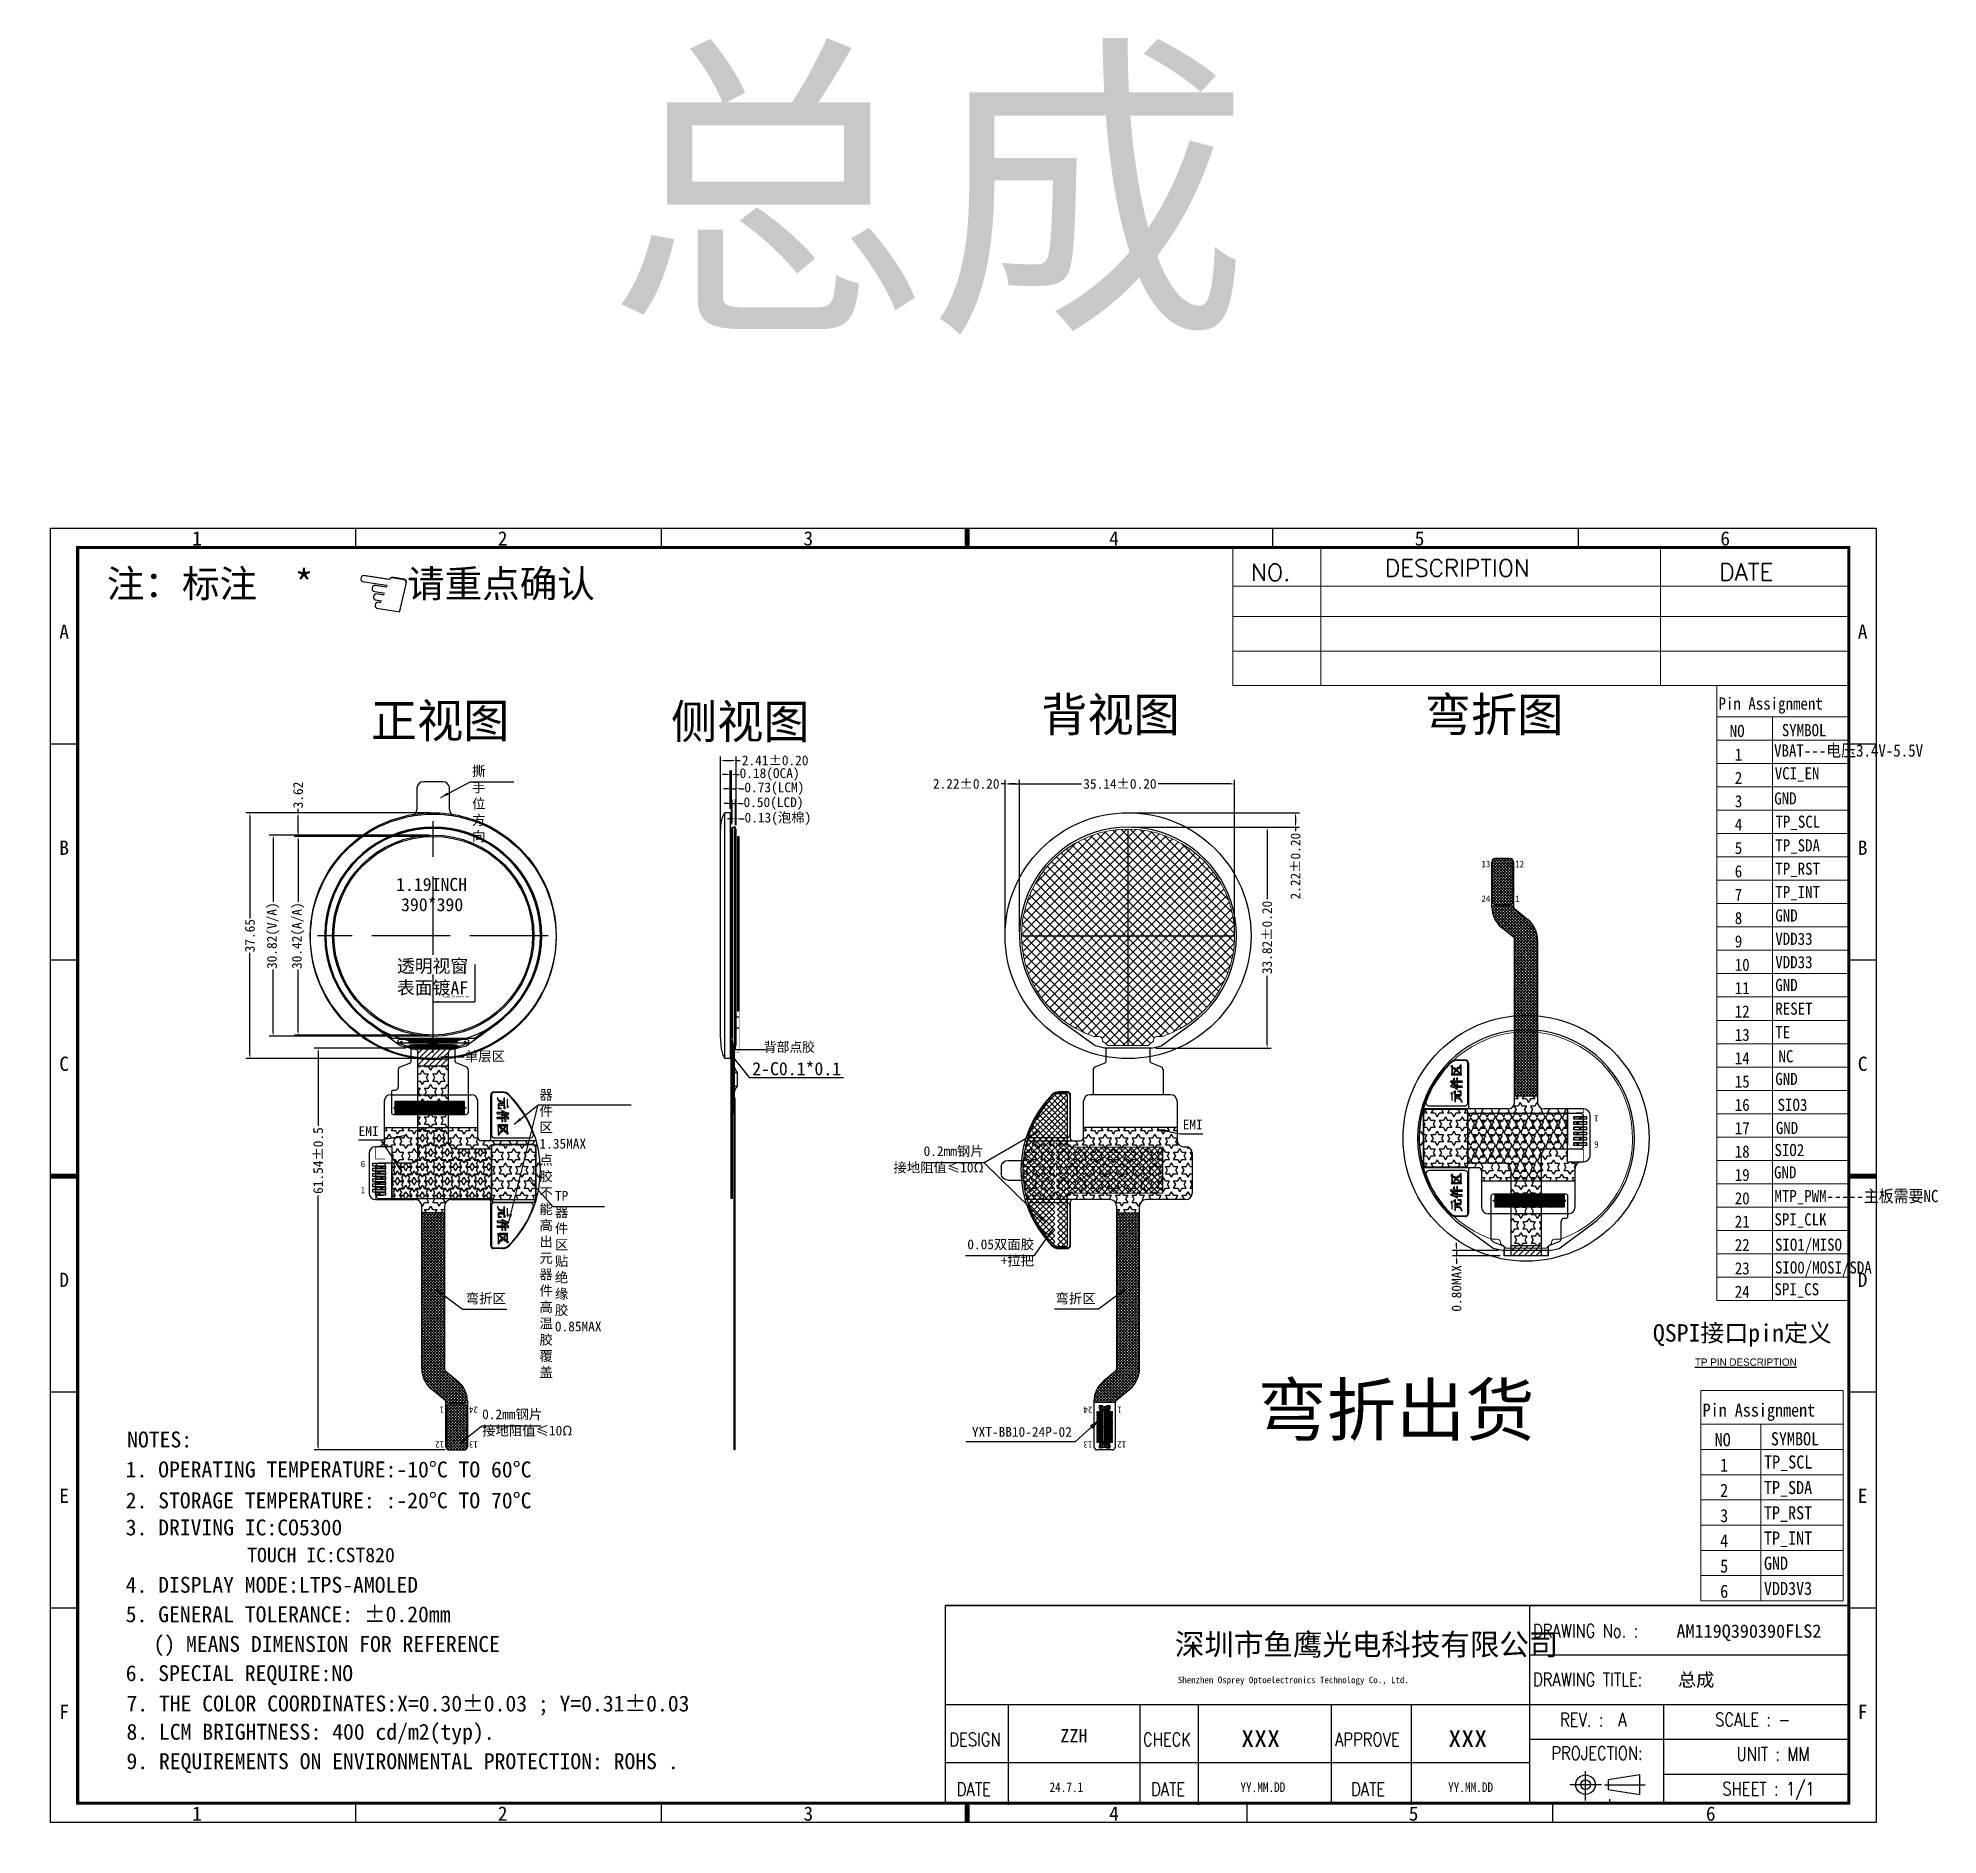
# Model space of a CAD drawing. Header units: millimetres. Extents: x 1387 to 2553, y -68 to 207.
# Drawn here: x 2262.4 to 2553.3, y -68.3 to 206.9 of the extents above; entities that cross this region are included whole.
import ezdxf
from ezdxf.enums import TextEntityAlignment as Align

# ---------------------------------------------------------------- set-up
doc = ezdxf.new("R2010")
doc.units = ezdxf.units.MM
doc.linetypes.add('ACAD_ISO02W100', pattern=[15, 12, -3])
doc.linetypes.add('CENTER', pattern=[50.8, 31.75, -6.35, 6.35, -6.35])
for name, color, linetype in [('035', 5, 'Continuous'), ('06___PRT_ALL_SURFS', 7, 'Continuous'), ('COF', 4, 'Continuous'), ('DIM', 3, 'Continuous'), ('DIM（标注）', 3, 'Continuous'), ('Foam', 190, 'Continuous'), ('FPC', 42, 'Continuous'), ('KEEPOUTLAYER', 6, 'Continuous'), ('MFPC', 7, 'Continuous'), ('Panel', 7, 'Continuous'), ('Panel-1', 7, 'Continuous'), ('POL', 4, 'Continuous'), ('TEXT', 2, 'Continuous'), ('TPFPC', 7, 'Continuous'), ('标注', 80, 'CENTER')]:
    doc.layers.add(name, color=color, linetype=linetype)
doc.layers.add('剖面', color=7, linetype='Continuous', lineweight=13)
doc.layers.add('图框', color=7, linetype='Continuous', lineweight=0)
doc.styles.add('NOTE', font='ROMANS.shx', dxfattribs={"width": 0.8, "bigfont": 'EXTFONT.shx'})
doc.styles.add('Panel', font='arial.ttf')
doc.styles.add('romans', font='romans.shx')
doc.styles.add('RS', font='txt.shx', dxfattribs={"width": 0.95})
doc.styles.add('STYLE1', font='', dxfattribs={"width": 0.9})
doc.styles.add('txt', font='txt.shx')
doc.styles.add('XR', font='simhei.ttf')
doc.styles.add('中文', font='')
doc.styles.add('其它汉字', font='', dxfattribs={"width": 0.85})
doc.styles.add('宋体', font='')
doc.styles.add('彩云', font='')
doc.styles.get('STYLE1').set_extended_font_data('SimSun')
doc.styles.get('中文').set_extended_font_data('宋体')
doc.styles.get('其它汉字').set_extended_font_data('宋体')
doc.styles.get('宋体').set_extended_font_data('SimSun')
doc.styles.get('彩云').set_extended_font_data('KaiTi_GB2312')
doc.dimstyles.new('Panel', dxfattribs={"dimtxt": 2, "dimasz": 0.8, "dimexe": 0.06, "dimexo": 0, "dimgap": 0.2, "dimtad": 1, "dimdec": 3, "dimdsep": 46, "dimtxsty": 'Panel', "dimcen": 2.5, "dimclrd": 6, "dimclre": 6, "dimclrt": 6, "dimadec": 0, "dimazin": 0, "dimtfac": 1, "dimtdec": 3, "dimtmove": 0, "dimatfit": 3, "dimfxl": 1, "dimarcsym": 0})
doc.dimstyles.new('RG', dxfattribs={"dimtxt": 2, "dimasz": 1, "dimexe": 0.5, "dimexo": 0.3, "dimgap": 0.3, "dimtad": 0, "dimzin": 1, "dimdsep": 46, "dimtxsty": '宋体', "dimcen": 2.5, "dimclrd": 256, "dimclre": 256, "dimclrt": 256, "dimadec": 0, "dimazin": 2, "dimtfac": 1, "dimtmove": 0, "dimatfit": 3, "dimfxl": 1, "dimarcsym": 0})
doc.dimstyles.get("Standard").update_dxf_attribs({"dimtxt": 0.18, "dimasz": 0.18, "dimexe": 0.18, "dimexo": 0.0625, "dimgap": 0.09, "dimtad": 0, "dimtih": 1, "dimtoh": 1, "dimdec": 4, "dimzin": 0, "dimdsep": 46, "dimtxsty": 'Standard', "dimcen": 0.09, "dimadec": 0, "dimazin": 0, "dimtfac": 1, "dimtdec": 4, "dimtofl": 0, "dimtmove": 0, "dimatfit": 3, "dimfxl": 1, "dimtolj": 1, "dimtzin": 0, "dimarcsym": 0})
doc.dimstyles.new('STANDARD$0', dxfattribs={"dimtxt": 2, "dimasz": 2, "dimexe": 0.4, "dimexo": 0.4, "dimgap": 0.4, "dimtad": 1, "dimzin": 0, "dimdsep": 46, "dimtxsty": '宋体', "dimcen": 0.4, "dimclrd": 256, "dimclre": 256, "dimclrt": 256, "dimadec": 0, "dimazin": 0, "dimtfac": 1, "dimtofl": 0, "dimtmove": 0, "dimatfit": 3, "dimfxl": 1, "dimtolj": 1, "dimtzin": 0, "dimarcsym": 0})
doc.dimstyles.new('STANDARD$7', dxfattribs={"dimtxt": 1.5, "dimasz": 1.25, "dimexe": 0.25, "dimexo": 0.25, "dimgap": 0.25, "dimtad": 0, "dimzin": 0, "dimdsep": 46, "dimtxsty": 'NOTE', "dimcen": 0.5, "dimclrd": 256, "dimclre": 5, "dimclrt": 256, "dimazin": 0, "dimtfac": 1, "dimtmove": 0, "dimatfit": 1, "dimfxl": 1, "dimtolj": 1, "dimtzin": 0, "dimarcsym": 0})

# ---------------------------------------------------------------- blocks, each defined once
blk = doc.blocks.new('A$C5D5B2502')
at = {"color": 3, "lineweight": 9, "extrusion": (0, 0, -1), "insert": (0.313, 2.205), "char_height": 2.2, "width": 1.7931, "attachment_point": 1, "text_direction": (0.707107, -0.707107, 0), "style": 'RS'}
blk.add_mtext('\\fWingdings|b0|i0|c2|p2;E', dxfattribs=at)
blk = doc.blocks.new('3')
at = {"layer": 'DIM', "extrusion": (0, 0, -1), "xscale": 1.882916887164354, "yscale": 1.882916887163899, "zscale": -1.882916887163784, "rotation": 180}
blk.add_blockref('A$C5D5B2502', (-1621.2, 1416.43), dxfattribs=at)
blk = doc.blocks.new('A$C304A0AA7')
at = {"layer": 'DIM', "lineweight": 0}
for p, q in [((-17.23, 0), (-17.23, -25.4)), ((-17.23, 0), (0, 0)), ((0, 0), (0, -25.4)), ((-17.23, -4.06), (0, -4.06)), ((-9.97, -4.06), (-9.97, -25.4)), ((-17.23, -25.4), (0, -25.4))]:
    blk.add_line(p, q, dxfattribs=at)
at = {"layer": 'DIM', "color": 1, "lineweight": 0}
for p, q in [((-17.23, -7.11), (0, -7.11)), ((-17.23, -10.16), (0, -10.16)), ((-17.23, -13.21), (0, -13.21)), ((-17.23, -16.26), (0, -16.26)), ((-17.23, -19.31), (0, -19.31)), ((-17.23, -22.35), (0, -22.35))]:
    blk.add_line(p, q, dxfattribs=at)
at = {"layer": 'DIM', "color": 1, "lineweight": 0, "style": 'STYLE1', "width": 0.9}
for s, height, p in [('Pin Assignment', 1.5869, (-17, -3.14)), ('NO', 1.587, (-15.54, -6.72)), ('SYMBOL', 1.587, (-8.75, -6.61)), ('1', 1.59, (-14.88, -9.79)), ('TP_SCL', 1.587, (-9.57, -9.41)), ('2', 1.59, (-14.88, -12.84)), ('TP_SDA', 1.587, (-9.59, -12.5)), ('3', 1.59, (-14.88, -15.89)), ('TP_RST', 1.587, (-9.59, -15.55)), ('4', 1.59, (-14.88, -18.94)), ('TP_INT', 1.587, (-9.59, -18.6)), ('5', 1.59, (-14.88, -21.98)), ('GND', 1.587, (-9.59, -21.65)), ('6', 1.59, (-14.88, -25.03)), ('VDD3V3', 1.587, (-9.59, -24.69))]:
    blk.add_text(s, height=height, dxfattribs=at).set_placement(p)
blk = doc.blocks.new('COF')
at = {"layer": 'COF'}
for p, q in [((1641.7, 311.44, 0.47), (1641.7, 311.72, 0.47)), ((1641.7, 311.72, 0.47), (1648.83, 311.72, 0.47)), ((1641.7, 311.44, 0.47), (1641.7, 311.72, 0.47)), ((1641.7, 311.72, 0.47), (1648.83, 311.72, 0.47)), ((1641.9, 311.11, 0.47), (1641.7, 311.44, 0.47)), ((1641.9, 311.11, 0.47), (1641.7, 311.44, 0.47)), ((1641.9, 311.11, 0.47), (1641.7, 311.44, 0.47)), ((1641.9, 311.11, 0.47), (1641.7, 311.44, 0.47)), ((1641.9, 311.37, 0.47), (1641.9, 311.23, 0.47)), ((1641.9, 311.37, 0.47), (1641.91, 311.37, 0.47)), ((1641.91, 311.37, 0.47), (1641.91, 311.23, 0.47)), ((1641.94, 311.37, 0.47), (1641.93, 311.37, 0.47)), ((1641.93, 311.37, 0.47), (1641.93, 311.23, 0.47)), ((1641.94, 311.37, 0.47), (1641.94, 311.23, 0.47)), ((1641.95, 311.49, 0.47), (1641.95, 311.54, 0.47)), ((1641.95, 311.54, 0.47), (1642, 311.54, 0.47)), ((1642, 311.49, 0.47), (1641.95, 311.49, 0.47)), ((1641.96, 311.37, 0.47), (1641.95, 311.37, 0.47)), ((1641.95, 311.37, 0.47), (1641.95, 311.23, 0.47)), ((1641.96, 311.37, 0.47), (1641.96, 311.23, 0.47)), ((1641.97, 311.37, 0.47), (1641.99, 311.37, 0.47)), ((1641.97, 311.37, 0.47), (1641.97, 311.1, 0.47)), ((1641.99, 311.37, 0.47), (1641.99, 311.1, 0.47)), ((1642, 311.59, 0.47), (1642.05, 311.59, 0.47)), ((1642, 311.54, 0.47), (1642, 311.59, 0.47)), ((1642, 311.44, 0.47), (1642, 311.49, 0.47)), ((1642.05, 311.44, 0.47), (1642, 311.44, 0.47)), ((1642, 311.37, 0.47), (1642, 311.1, 0.47)), ((1642.01, 311.37, 0.47), (1642, 311.37, 0.47)), ((1642.01, 311.37, 0.47), (1642, 311.37, 0.47)), ((1642, 311.37, 0.47), (1642, 311.1, 0.47)), ((1642.01, 311.37, 0.47), (1642.01, 311.1, 0.47)), ((1642.01, 311.37, 0.47), (1642.01, 311.1, 0.47)), ((1642.02, 311.37, 0.47), (1642.02, 311.1, 0.47)), ((1642.03, 311.37, 0.47), (1642.02, 311.37, 0.47)), ((1642.03, 311.37, 0.47), (1642.02, 311.37, 0.47)), ((1642.02, 311.37, 0.47), (1642.02, 311.1, 0.47)), ((1642.03, 311.37, 0.47), (1642.03, 311.1, 0.47)), ((1642.03, 311.37, 0.47), (1642.03, 311.1, 0.47)), ((1642.05, 311.59, 0.47), (1642.05, 311.54, 0.47)), ((1642.05, 311.54, 0.47), (1642.1, 311.54, 0.47)), ((1642.1, 311.49, 0.47), (1642.05, 311.49, 0.47)), ((1642.05, 311.49, 0.47), (1642.05, 311.44, 0.47)), ((1642.05, 311.37, 0.47), (1642.05, 311.1, 0.47)), ((1642.06, 311.37, 0.47), (1642.05, 311.37, 0.47)), ((1642.06, 311.37, 0.47), (1642.05, 311.37, 0.47)), ((1642.05, 311.37, 0.47), (1642.05, 311.1, 0.47)), ((1642.06, 311.37, 0.47), (1642.06, 311.1, 0.47)), ((1642.06, 311.37, 0.47), (1642.06, 311.1, 0.47)), ((1642.07, 311.37, 0.47), (1642.07, 311.1, 0.47)), ((1642.08, 311.37, 0.47), (1642.07, 311.37, 0.47)), ((1642.08, 311.37, 0.47), (1642.07, 311.37, 0.47)), ((1642.07, 311.37, 0.47), (1642.07, 311.1, 0.47)), ((1642.08, 311.37, 0.47), (1642.08, 311.1, 0.47)), ((1642.08, 311.37, 0.47), (1642.08, 311.1, 0.47)), ((1642.09, 311.37, 0.47), (1642.09, 311.1, 0.47)), ((1642.11, 311.37, 0.47), (1642.09, 311.37, 0.47)), ((1642.11, 311.37, 0.47), (1642.09, 311.37, 0.47)), ((1642.09, 311.37, 0.47), (1642.09, 311.1, 0.47)), ((1642.1, 311.54, 0.47), (1642.1, 311.49, 0.47)), ((1642.11, 311.37, 0.47), (1642.11, 311.1, 0.47)), ((1642.11, 311.37, 0.47), (1642.11, 311.1, 0.47)), ((1642.12, 311.37, 0.47), (1642.12, 311.1, 0.47)), ((1642.13, 311.37, 0.47), (1642.12, 311.37, 0.47)), ((1642.13, 311.37, 0.47), (1642.12, 311.37, 0.47)), ((1642.12, 311.37, 0.47), (1642.12, 311.1, 0.47)), ((1642.13, 311.37, 0.47), (1642.13, 311.1, 0.47)), ((1642.13, 311.37, 0.47), (1642.13, 311.1, 0.47)), ((1642.15, 311.72, 0.47), (1642.15, 311.1, 0.47)), ((1642.16, 311.72, 0.47), (1642.16, 311.1, 0.47)), ((1642.18, 311.72, 0.47), (1642.18, 311.1, 0.47)), ((1642.19, 311.72, 0.47), (1642.19, 311.1, 0.47)), ((1642.2, 311.72, 0.47), (1642.2, 311.1, 0.47)), ((1642.21, 311.72, 0.47), (1642.21, 311.1, 0.47)), ((1642.22, 311.72, 0.47), (1642.22, 311.1, 0.47)), ((1642.24, 311.72, 0.47), (1642.24, 311.1, 0.47)), ((1642.25, 311.72, 0.47), (1642.25, 311.1, 0.47)), ((1642.26, 311.72, 0.47), (1642.26, 311.1, 0.47)), ((1642.27, 311.72, 0.47), (1642.27, 311.1, 0.47)), ((1642.28, 311.72, 0.47), (1642.28, 311.1, 0.47)), ((1642.3, 311.72, 0.47), (1642.3, 311.1, 0.47)), ((1642.31, 311.72, 0.47), (1642.31, 311.1, 0.47)), ((1642.32, 311.72, 0.47), (1642.32, 311.1, 0.47)), ((1642.33, 311.72, 0.47), (1642.33, 311.1, 0.47)), ((1642.34, 311.72, 0.47), (1642.34, 311.1, 0.47)), ((1642.36, 311.72, 0.47), (1642.36, 311.1, 0.47)), ((1642.37, 311.72, 0.47), (1642.37, 311.1, 0.47)), ((1642.38, 311.72, 0.47), (1642.38, 311.1, 0.47)), ((1642.39, 311.72, 0.47), (1642.39, 311.1, 0.47)), ((1642.4, 311.72, 0.47), (1642.4, 311.1, 0.47)), ((1642.42, 311.72, 0.47), (1642.42, 311.1, 0.47)), ((1642.43, 311.72, 0.47), (1642.43, 311.1, 0.47)), ((1642.44, 311.72, 0.47), (1642.44, 311.1, 0.47)), ((1642.45, 311.72, 0.47), (1642.45, 311.1, 0.47)), ((1642.46, 311.72, 0.47), (1642.46, 311.1, 0.47)), ((1642.48, 311.72, 0.47), (1642.48, 311.1, 0.47)), ((1642.49, 311.72, 0.47), (1642.49, 311.1, 0.47)), ((1642.5, 311.72, 0.47), (1642.5, 311.1, 0.47)), ((1642.51, 311.72, 0.47), (1642.51, 311.1, 0.47)), ((1642.52, 311.72, 0.47), (1642.52, 311.1, 0.47)), ((1642.54, 311.72, 0.47), (1642.54, 311.1, 0.47)), ((1642.55, 311.72, 0.47), (1642.55, 311.1, 0.47)), ((1642.56, 311.72, 0.47), (1642.56, 311.1, 0.47)), ((1642.57, 311.72, 0.47), (1642.57, 311.1, 0.47)), ((1642.58, 311.72, 0.47), (1642.58, 311.1, 0.47)), ((1642.6, 311.72, 0.47), (1642.6, 311.1, 0.47)), ((1642.61, 311.72, 0.47), (1642.61, 311.1, 0.47)), ((1642.62, 311.72, 0.47), (1642.62, 311.1, 0.47)), ((1642.63, 311.72, 0.47), (1642.63, 311.1, 0.47)), ((1642.64, 311.72, 0.47), (1642.64, 311.1, 0.47)), ((1642.66, 311.72, 0.47), (1642.66, 311.1, 0.47)), ((1642.67, 311.72, 0.47), (1642.67, 311.1, 0.47)), ((1642.68, 311.72, 0.47), (1642.68, 311.1, 0.47)), ((1642.69, 311.72, 0.47), (1642.69, 311.1, 0.47)), ((1642.7, 311.72, 0.47), (1642.7, 311.1, 0.47)), ((1642.72, 311.72, 0.47), (1642.72, 311.1, 0.47)), ((1642.73, 311.72, 0.47), (1642.73, 311.1, 0.47)), ((1642.74, 311.72, 0.47), (1642.74, 311.1, 0.47)), ((1642.75, 311.72, 0.47), (1642.75, 311.1, 0.47)), ((1642.76, 311.72, 0.47), (1642.76, 311.1, 0.47)), ((1642.78, 311.72, 0.47), (1642.78, 311.1, 0.47)), ((1642.79, 311.72, 0.47), (1642.79, 311.1, 0.47)), ((1642.8, 311.72, 0.47), (1642.8, 311.1, 0.47)), ((1642.81, 311.72, 0.47), (1642.81, 311.1, 0.47)), ((1642.82, 311.72, 0.47), (1642.82, 311.1, 0.47)), ((1642.84, 311.72, 0.47), (1642.84, 311.1, 0.47)), ((1642.85, 311.72, 0.47), (1642.85, 311.1, 0.47)), ((1642.86, 311.72, 0.47), (1642.86, 311.1, 0.47)), ((1642.87, 311.72, 0.47), (1642.87, 311.1, 0.47)), ((1642.88, 311.72, 0.47), (1642.88, 311.1, 0.47)), ((1642.9, 311.72, 0.47), (1642.9, 311.1, 0.47)), ((1642.91, 311.72, 0.47), (1642.91, 311.1, 0.47)), ((1642.92, 311.72, 0.47), (1642.92, 311.1, 0.47)), ((1642.93, 311.72, 0.47), (1642.93, 311.1, 0.47)), ((1642.94, 311.72, 0.47), (1642.94, 311.1, 0.47)), ((1642.96, 311.72, 0.47), (1642.96, 311.1, 0.47)), ((1642.97, 311.72, 0.47), (1642.97, 311.1, 0.47)), ((1642.98, 311.72, 0.47), (1642.98, 311.1, 0.47)), ((1642.99, 311.72, 0.47), (1642.99, 311.1, 0.47)), ((1643, 311.72, 0.47), (1643, 311.1, 0.47)), ((1643.02, 311.72, 0.47), (1643.02, 311.1, 0.47)), ((1643.03, 311.72, 0.47), (1643.03, 311.1, 0.47)), ((1643.04, 311.72, 0.47), (1643.04, 311.1, 0.47)), ((1643.05, 311.72, 0.47), (1643.05, 311.1, 0.47)), ((1643.06, 311.72, 0.47), (1643.06, 311.1, 0.47)), ((1643.08, 311.72, 0.47), (1643.08, 311.1, 0.47)), ((1643.09, 311.72, 0.47), (1643.09, 311.1, 0.47)), ((1643.1, 311.72, 0.47), (1643.1, 311.1, 0.47)), ((1643.11, 311.72, 0.47), (1643.11, 311.1, 0.47)), ((1643.12, 311.72, 0.47), (1643.12, 311.1, 0.47)), ((1643.14, 311.72, 0.47), (1643.14, 311.1, 0.47)), ((1643.15, 311.72, 0.47), (1643.15, 311.1, 0.47)), ((1643.16, 311.72, 0.47), (1643.16, 311.1, 0.47)), ((1643.17, 311.72, 0.47), (1643.17, 311.1, 0.47)), ((1643.18, 311.72, 0.47), (1643.18, 311.1, 0.47)), ((1643.2, 311.72, 0.47), (1643.2, 311.1, 0.47)), ((1643.21, 311.72, 0.47), (1643.21, 311.1, 0.47)), ((1643.22, 311.72, 0.47), (1643.22, 311.1, 0.47)), ((1643.23, 311.72, 0.47), (1643.23, 311.1, 0.47)), ((1643.24, 311.72, 0.47), (1643.24, 311.1, 0.47)), ((1643.26, 311.72, 0.47), (1643.26, 311.1, 0.47)), ((1643.27, 311.72, 0.47), (1643.27, 311.1, 0.47)), ((1643.28, 311.72, 0.47), (1643.28, 311.1, 0.47)), ((1643.29, 311.72, 0.47), (1643.29, 311.1, 0.47)), ((1643.3, 311.72, 0.47), (1643.3, 311.1, 0.47)), ((1643.32, 311.72, 0.47), (1643.32, 311.1, 0.47)), ((1643.33, 311.72, 0.47), (1643.33, 311.1, 0.47)), ((1643.34, 311.72, 0.47), (1643.34, 311.1, 0.47)), ((1643.35, 311.72, 0.47), (1643.35, 311.1, 0.47)), ((1643.36, 311.72, 0.47), (1643.36, 311.1, 0.47)), ((1643.38, 311.72, 0.47), (1643.38, 311.1, 0.47)), ((1643.39, 311.72, 0.47), (1643.39, 311.1, 0.47)), ((1643.4, 311.72, 0.47), (1643.4, 311.1, 0.47)), ((1643.41, 311.72, 0.47), (1643.41, 311.1, 0.47)), ((1643.42, 311.72, 0.47), (1643.42, 311.1, 0.47)), ((1643.44, 311.72, 0.47), (1643.44, 311.1, 0.47)), ((1643.45, 311.72, 0.47), (1643.45, 311.1, 0.47)), ((1643.46, 311.72, 0.47), (1643.46, 311.1, 0.47)), ((1643.47, 311.72, 0.47), (1643.47, 311.1, 0.47)), ((1643.48, 311.72, 0.47), (1643.48, 311.1, 0.47)), ((1643.5, 311.72, 0.47), (1643.5, 311.1, 0.47)), ((1643.51, 311.72, 0.47), (1643.51, 311.1, 0.47)), ((1643.52, 311.72, 0.47), (1643.52, 311.1, 0.47)), ((1643.53, 311.72, 0.47), (1643.53, 311.1, 0.47)), ((1643.54, 311.72, 0.47), (1643.54, 311.1, 0.47)), ((1643.56, 311.72, 0.47), (1643.56, 311.1, 0.47)), ((1643.57, 311.72, 0.47), (1643.57, 311.1, 0.47)), ((1643.58, 311.72, 0.47), (1643.58, 311.1, 0.47)), ((1643.59, 311.72, 0.47), (1643.59, 311.1, 0.47)), ((1643.6, 311.72, 0.47), (1643.6, 311.1, 0.47)), ((1643.62, 311.72, 0.47), (1643.62, 311.1, 0.47)), ((1643.63, 311.72, 0.47), (1643.63, 311.1, 0.47)), ((1643.64, 311.72, 0.47), (1643.64, 311.1, 0.47)), ((1643.65, 311.72, 0.47), (1643.65, 311.1, 0.47)), ((1643.66, 311.72, 0.47), (1643.66, 311.1, 0.47)), ((1643.68, 311.72, 0.47), (1643.68, 311.1, 0.47)), ((1643.69, 311.72, 0.47), (1643.69, 311.1, 0.47)), ((1643.7, 311.72, 0.47), (1643.7, 311.1, 0.47)), ((1643.71, 311.72, 0.47), (1643.71, 311.1, 0.47)), ((1643.72, 311.72, 0.47), (1643.72, 311.1, 0.47)), ((1643.74, 311.72, 0.47), (1643.74, 311.1, 0.47)), ((1643.75, 311.72, 0.47), (1643.75, 311.1, 0.47)), ((1643.76, 311.72, 0.47), (1643.76, 311.1, 0.47)), ((1643.77, 311.72, 0.47), (1643.77, 311.1, 0.47)), ((1643.78, 311.72, 0.47), (1643.78, 311.1, 0.47)), ((1643.8, 311.72, 0.47), (1643.8, 311.1, 0.47)), ((1643.81, 311.72, 0.47), (1643.81, 311.1, 0.47)), ((1643.82, 311.72, 0.47), (1643.82, 311.1, 0.47)), ((1643.83, 311.72, 0.47), (1643.83, 311.1, 0.47)), ((1643.84, 311.72, 0.47), (1643.84, 311.1, 0.47)), ((1643.86, 311.72, 0.47), (1643.86, 311.1, 0.47)), ((1643.87, 311.72, 0.47), (1643.87, 311.1, 0.47)), ((1643.88, 311.72, 0.47), (1643.88, 311.1, 0.47)), ((1643.89, 311.72, 0.47), (1643.89, 311.1, 0.47)), ((1643.9, 311.72, 0.47), (1643.9, 311.1, 0.47)), ((1643.92, 311.72, 0.47), (1643.92, 311.1, 0.47)), ((1643.93, 311.72, 0.47), (1643.93, 311.1, 0.47)), ((1643.94, 311.72, 0.47), (1643.94, 311.1, 0.47)), ((1643.95, 311.72, 0.47), (1643.95, 311.1, 0.47)), ((1643.96, 311.72, 0.47), (1643.96, 311.1, 0.47)), ((1643.98, 311.72, 0.47), (1643.98, 311.1, 0.47)), ((1643.99, 311.72, 0.47), (1643.99, 311.1, 0.47)), ((1644, 311.72, 0.47), (1644, 311.1, 0.47)), ((1644.01, 311.72, 0.47), (1644.01, 311.1, 0.47)), ((1644.02, 311.72, 0.47), (1644.02, 311.1, 0.47)), ((1644.04, 311.72, 0.47), (1644.04, 311.1, 0.47)), ((1644.05, 311.72, 0.47), (1644.05, 311.1, 0.47)), ((1644.06, 311.72, 0.47), (1644.06, 311.1, 0.47)), ((1644.07, 311.72, 0.47), (1644.07, 311.1, 0.47)), ((1644.08, 311.72, 0.47), (1644.08, 311.1, 0.47)), ((1644.1, 311.72, 0.47), (1644.1, 311.1, 0.47)), ((1644.11, 311.72, 0.47), (1644.11, 311.1, 0.47)), ((1644.12, 311.72, 0.47), (1644.12, 311.1, 0.47)), ((1644.13, 311.72, 0.47), (1644.13, 311.1, 0.47)), ((1644.14, 311.72, 0.47), (1644.14, 311.1, 0.47)), ((1644.16, 311.72, 0.47), (1644.16, 311.1, 0.47)), ((1644.17, 311.72, 0.47), (1644.17, 311.1, 0.47)), ((1644.18, 311.72, 0.47), (1644.18, 311.1, 0.47)), ((1644.19, 311.72, 0.47), (1644.19, 311.1, 0.47)), ((1644.2, 311.72, 0.47), (1644.2, 311.1, 0.47)), ((1644.22, 311.72, 0.47), (1644.22, 311.1, 0.47)), ((1644.23, 311.72, 0.47), (1644.23, 311.1, 0.47)), ((1644.24, 311.72, 0.47), (1644.24, 311.1, 0.47)), ((1644.25, 311.72, 0.47), (1644.25, 311.1, 0.47)), ((1644.26, 311.72, 0.47), (1644.26, 311.1, 0.47)), ((1644.28, 311.72, 0.47), (1644.28, 311.1, 0.47)), ((1644.29, 311.72, 0.47), (1644.29, 311.1, 0.47)), ((1644.3, 311.72, 0.47), (1644.3, 311.1, 0.47)), ((1644.31, 311.72, 0.47), (1644.31, 311.1, 0.47)), ((1644.32, 311.72, 0.47), (1644.32, 311.1, 0.47)), ((1644.34, 311.72, 0.47), (1644.34, 311.1, 0.47)), ((1644.35, 311.72, 0.47), (1644.35, 311.1, 0.47)), ((1644.36, 311.72, 0.47), (1644.36, 311.1, 0.47)), ((1644.37, 311.72, 0.47), (1644.37, 311.1, 0.47)), ((1644.38, 311.72, 0.47), (1644.38, 311.1, 0.47)), ((1644.4, 311.72, 0.47), (1644.4, 311.1, 0.47)), ((1644.41, 311.72, 0.47), (1644.41, 311.1, 0.47)), ((1644.42, 311.72, 0.47), (1644.42, 311.1, 0.47)), ((1644.43, 311.72, 0.47), (1644.43, 311.1, 0.47)), ((1644.44, 311.72, 0.47), (1644.44, 311.1, 0.47)), ((1644.46, 311.72, 0.47), (1644.46, 311.1, 0.47)), ((1644.47, 311.72, 0.47), (1644.47, 311.1, 0.47)), ((1644.48, 311.72, 0.47), (1644.48, 311.1, 0.47)), ((1644.49, 311.72, 0.47), (1644.49, 311.1, 0.47)), ((1644.5, 311.72, 0.47), (1644.5, 311.1, 0.47)), ((1644.52, 311.72, 0.47), (1644.52, 311.1, 0.47)), ((1644.53, 311.72, 0.47), (1644.53, 311.1, 0.47)), ((1644.54, 311.72, 0.47), (1644.54, 311.1, 0.47)), ((1644.55, 311.72, 0.47), (1644.55, 311.1, 0.47)), ((1644.56, 311.72, 0.47), (1644.56, 311.1, 0.47)), ((1644.58, 311.72, 0.47), (1644.58, 311.1, 0.47)), ((1644.59, 311.72, 0.47), (1644.59, 311.1, 0.47)), ((1644.6, 311.72, 0.47), (1644.6, 311.1, 0.47)), ((1644.61, 311.72, 0.47), (1644.61, 311.1, 0.47)), ((1644.62, 311.72, 0.47), (1644.62, 311.1, 0.47)), ((1644.64, 311.72, 0.47), (1644.64, 311.1, 0.47)), ((1644.65, 311.72, 0.47), (1644.65, 311.1, 0.47)), ((1644.66, 311.72, 0.47), (1644.66, 311.1, 0.47)), ((1644.67, 311.72, 0.47), (1644.67, 311.1, 0.47)), ((1644.68, 311.72, 0.47), (1644.68, 311.1, 0.47)), ((1644.7, 311.72, 0.47), (1644.7, 311.1, 0.47)), ((1644.71, 311.72, 0.47), (1644.71, 311.1, 0.47)), ((1644.72, 311.72, 0.47), (1644.72, 311.1, 0.47)), ((1644.73, 311.72, 0.47), (1644.73, 311.1, 0.47)), ((1644.74, 311.72, 0.47), (1644.74, 311.1, 0.47)), ((1644.76, 311.72, 0.47), (1644.76, 311.1, 0.47)), ((1644.77, 311.72, 0.47), (1644.77, 311.1, 0.47)), ((1644.78, 311.72, 0.47), (1644.78, 311.1, 0.47)), ((1644.79, 311.72, 0.47), (1644.79, 311.1, 0.47)), ((1644.8, 311.72, 0.47), (1644.8, 311.1, 0.47)), ((1644.82, 311.72, 0.47), (1644.82, 311.1, 0.47)), ((1644.83, 311.72, 0.47), (1644.83, 311.1, 0.47)), ((1644.84, 311.72, 0.47), (1644.84, 311.1, 0.47)), ((1644.85, 311.72, 0.47), (1644.85, 311.1, 0.47)), ((1644.86, 311.72, 0.47), (1644.86, 311.1, 0.47)), ((1644.88, 311.72, 0.47), (1644.88, 311.1, 0.47)), ((1644.89, 311.72, 0.47), (1644.89, 311.1, 0.47)), ((1644.9, 311.72, 0.47), (1644.9, 311.1, 0.47)), ((1644.91, 311.72, 0.47), (1644.91, 311.1, 0.47)), ((1644.92, 311.72, 0.47), (1644.92, 311.1, 0.47)), ((1644.94, 311.72, 0.47), (1644.94, 311.1, 0.47)), ((1644.95, 311.72, 0.47), (1644.95, 311.1, 0.47)), ((1644.96, 311.72, 0.47), (1644.96, 311.1, 0.47)), ((1644.97, 311.72, 0.47), (1644.97, 311.1, 0.47)), ((1644.98, 311.72, 0.47), (1644.98, 311.1, 0.47)), ((1645, 311.72, 0.47), (1645, 311.1, 0.47)), ((1645.01, 311.72, 0.47), (1645.01, 311.1, 0.47)), ((1645.02, 311.72, 0.47), (1645.02, 311.1, 0.47)), ((1645.03, 311.72, 0.47), (1645.03, 311.1, 0.47)), ((1645.04, 311.72, 0.47), (1645.04, 311.1, 0.47)), ((1645.06, 311.72, 0.47), (1645.06, 311.1, 0.47)), ((1645.07, 311.72, 0.47), (1645.07, 311.1, 0.47)), ((1645.08, 311.72, 0.47), (1645.08, 311.1, 0.47)), ((1645.09, 311.72, 0.47), (1645.09, 311.1, 0.47)), ((1645.1, 311.72, 0.47), (1645.1, 311.1, 0.47)), ((1645.12, 311.72, 0.47), (1645.12, 311.1, 0.47)), ((1645.13, 311.72, 0.47), (1645.13, 311.1, 0.47)), ((1645.14, 311.72, 0.47), (1645.14, 311.1, 0.47)), ((1645.15, 311.72, 0.47), (1645.15, 311.1, 0.47)), ((1645.16, 311.72, 0.47), (1645.16, 311.1, 0.47)), ((1645.18, 311.72, 0.47), (1645.18, 311.1, 0.47)), ((1645.19, 311.72, 0.47), (1645.19, 311.1, 0.47)), ((1645.2, 311.72, 0.47), (1645.2, 311.1, 0.47)), ((1645.21, 311.72, 0.47), (1645.21, 311.1, 0.47)), ((1645.22, 311.72, 0.47), (1645.22, 311.1, 0.47)), ((1645.24, 311.72, 0.47), (1645.24, 311.1, 0.47)), ((1645.25, 311.72, 0.47), (1645.25, 311.1, 0.47)), ((1645.26, 311.72, 0.47), (1645.26, 311.1, 0.47)), ((1645.27, 311.72, 0.47), (1645.27, 311.1, 0.47)), ((1645.28, 311.72, 0.47), (1645.28, 311.1, 0.47)), ((1645.3, 311.72, 0.47), (1645.3, 311.1, 0.47)), ((1645.31, 311.72, 0.47), (1645.31, 311.1, 0.47)), ((1645.32, 311.72, 0.47), (1645.32, 311.1, 0.47)), ((1645.33, 311.72, 0.47), (1645.33, 311.1, 0.47)), ((1645.34, 311.72, 0.47), (1645.34, 311.1, 0.47)), ((1645.36, 311.72, 0.47), (1645.36, 311.1, 0.47)), ((1645.37, 311.72, 0.47), (1645.37, 311.1, 0.47)), ((1645.38, 311.72, 0.47), (1645.38, 311.1, 0.47)), ((1645.39, 311.72, 0.47), (1645.39, 311.1, 0.47)), ((1645.4, 311.72, 0.47), (1645.4, 311.1, 0.47)), ((1645.42, 311.72, 0.47), (1645.42, 311.1, 0.47)), ((1645.43, 311.72, 0.47), (1645.43, 311.1, 0.47)), ((1645.44, 311.72, 0.47), (1645.44, 311.1, 0.47)), ((1645.45, 311.72, 0.47), (1645.45, 311.1, 0.47)), ((1645.46, 311.72, 0.47), (1645.46, 311.1, 0.47)), ((1645.48, 311.72, 0.47), (1645.48, 311.1, 0.47)), ((1645.49, 311.72, 0.47), (1645.49, 311.1, 0.47)), ((1645.5, 311.72, 0.47), (1645.5, 311.1, 0.47)), ((1645.51, 311.72, 0.47), (1645.51, 311.1, 0.47)), ((1645.52, 311.72, 0.47), (1645.52, 311.1, 0.47)), ((1645.54, 311.72, 0.47), (1645.54, 311.1, 0.47)), ((1645.55, 311.72, 0.47), (1645.55, 311.1, 0.47)), ((1645.56, 311.72, 0.47), (1645.56, 311.1, 0.47)), ((1645.57, 311.72, 0.47), (1645.57, 311.1, 0.47)), ((1645.58, 311.72, 0.47), (1645.58, 311.1, 0.47)), ((1645.6, 311.72, 0.47), (1645.6, 311.1, 0.47)), ((1645.61, 311.72, 0.47), (1645.61, 311.1, 0.47)), ((1645.62, 311.72, 0.47), (1645.62, 311.1, 0.47)), ((1645.63, 311.72, 0.47), (1645.63, 311.1, 0.47)), ((1645.64, 311.72, 0.47), (1645.64, 311.1, 0.47)), ((1645.66, 311.72, 0.47), (1645.66, 311.1, 0.47)), ((1645.67, 311.72, 0.47), (1645.67, 311.1, 0.47)), ((1645.68, 311.72, 0.47), (1645.68, 311.1, 0.47)), ((1645.69, 311.72, 0.47), (1645.69, 311.1, 0.47)), ((1645.7, 311.72, 0.47), (1645.7, 311.1, 0.47)), ((1645.72, 311.72, 0.47), (1645.72, 311.1, 0.47)), ((1645.73, 311.72, 0.47), (1645.73, 311.1, 0.47)), ((1645.74, 311.72, 0.47), (1645.74, 311.1, 0.47)), ((1645.75, 311.72, 0.47), (1645.75, 311.1, 0.47)), ((1645.76, 311.72, 0.47), (1645.76, 311.1, 0.47)), ((1645.78, 311.72, 0.47), (1645.78, 311.1, 0.47)), ((1645.79, 311.72, 0.47), (1645.79, 311.1, 0.47)), ((1645.8, 311.72, 0.47), (1645.8, 311.1, 0.47)), ((1645.81, 311.72, 0.47), (1645.81, 311.1, 0.47)), ((1645.82, 311.72, 0.47), (1645.82, 311.1, 0.47)), ((1645.84, 311.72, 0.47), (1645.84, 311.1, 0.47)), ((1645.85, 311.72, 0.47), (1645.85, 311.1, 0.47)), ((1645.86, 311.72, 0.47), (1645.86, 311.1, 0.47)), ((1645.87, 311.72, 0.47), (1645.87, 311.1, 0.47)), ((1645.88, 311.72, 0.47), (1645.88, 311.1, 0.47)), ((1645.9, 311.72, 0.47), (1645.9, 311.1, 0.47)), ((1645.91, 311.72, 0.47), (1645.91, 311.1, 0.47)), ((1645.92, 311.72, 0.47), (1645.92, 311.1, 0.47)), ((1645.93, 311.72, 0.47), (1645.93, 311.1, 0.47)), ((1645.94, 311.72, 0.47), (1645.94, 311.1, 0.47)), ((1645.96, 311.72, 0.47), (1645.96, 311.1, 0.47)), ((1645.97, 311.72, 0.47), (1645.97, 311.1, 0.47)), ((1645.98, 311.72, 0.47), (1645.98, 311.1, 0.47)), ((1645.99, 311.72, 0.47), (1645.99, 311.1, 0.47)), ((1646, 311.72, 0.47), (1646, 311.1, 0.47)), ((1646.02, 311.72, 0.47), (1646.02, 311.1, 0.47)), ((1646.03, 311.72, 0.47), (1646.03, 311.1, 0.47)), ((1646.04, 311.72, 0.47), (1646.04, 311.1, 0.47)), ((1646.05, 311.72, 0.47), (1646.05, 311.1, 0.47)), ((1646.06, 311.72, 0.47), (1646.06, 311.1, 0.47)), ((1646.08, 311.72, 0.47), (1646.08, 311.1, 0.47)), ((1646.09, 311.72, 0.47), (1646.09, 311.1, 0.47)), ((1646.1, 311.72, 0.47), (1646.1, 311.1, 0.47)), ((1646.11, 311.72, 0.47), (1646.11, 311.1, 0.47)), ((1646.12, 311.72, 0.47), (1646.12, 311.1, 0.47)), ((1646.14, 311.72, 0.47), (1646.14, 311.1, 0.47)), ((1646.15, 311.72, 0.47), (1646.15, 311.1, 0.47)), ((1646.16, 311.72, 0.47), (1646.16, 311.1, 0.47)), ((1646.17, 311.72, 0.47), (1646.17, 311.1, 0.47)), ((1646.18, 311.72, 0.47), (1646.18, 311.1, 0.47)), ((1646.2, 311.72, 0.47), (1646.2, 311.1, 0.47)), ((1646.21, 311.72, 0.47), (1646.21, 311.1, 0.47)), ((1646.22, 311.72, 0.47), (1646.22, 311.1, 0.47)), ((1646.23, 311.72, 0.47), (1646.23, 311.1, 0.47)), ((1646.24, 311.72, 0.47), (1646.24, 311.1, 0.47)), ((1646.26, 311.72, 0.47), (1646.26, 311.1, 0.47)), ((1646.27, 311.72, 0.47), (1646.27, 311.1, 0.47)), ((1646.28, 311.72, 0.47), (1646.28, 311.1, 0.47)), ((1646.29, 311.72, 0.47), (1646.29, 311.1, 0.47)), ((1646.3, 311.72, 0.47), (1646.3, 311.1, 0.47)), ((1646.32, 311.72, 0.47), (1646.32, 311.1, 0.47)), ((1646.33, 311.72, 0.47), (1646.33, 311.1, 0.47)), ((1646.34, 311.72, 0.47), (1646.34, 311.1, 0.47)), ((1646.35, 311.72, 0.47), (1646.35, 311.1, 0.47)), ((1646.36, 311.72, 0.47), (1646.36, 311.1, 0.47)), ((1646.38, 311.72, 0.47), (1646.38, 311.1, 0.47)), ((1646.39, 311.72, 0.47), (1646.39, 311.1, 0.47)), ((1646.4, 311.72, 0.47), (1646.4, 311.1, 0.47)), ((1646.41, 311.72, 0.47), (1646.41, 311.1, 0.47)), ((1646.42, 311.72, 0.47), (1646.42, 311.1, 0.47)), ((1646.44, 311.72, 0.47), (1646.44, 311.1, 0.47)), ((1646.45, 311.72, 0.47), (1646.45, 311.1, 0.47)), ((1646.46, 311.72, 0.47), (1646.46, 311.1, 0.47)), ((1646.47, 311.72, 0.47), (1646.47, 311.1, 0.47)), ((1646.48, 311.72, 0.47), (1646.48, 311.1, 0.47)), ((1646.5, 311.72, 0.47), (1646.5, 311.1, 0.47)), ((1646.51, 311.72, 0.47), (1646.51, 311.1, 0.47)), ((1646.52, 311.72, 0.47), (1646.52, 311.1, 0.47)), ((1646.53, 311.72, 0.47), (1646.53, 311.1, 0.47)), ((1646.54, 311.72, 0.47), (1646.54, 311.1, 0.47)), ((1646.56, 311.72, 0.47), (1646.56, 311.1, 0.47)), ((1646.57, 311.72, 0.47), (1646.57, 311.1, 0.47)), ((1646.58, 311.72, 0.47), (1646.58, 311.1, 0.47)), ((1646.59, 311.72, 0.47), (1646.59, 311.1, 0.47)), ((1646.6, 311.72, 0.47), (1646.6, 311.1, 0.47)), ((1646.62, 311.72, 0.47), (1646.62, 311.1, 0.47)), ((1646.63, 311.72, 0.47), (1646.63, 311.1, 0.47)), ((1646.64, 311.72, 0.47), (1646.64, 311.1, 0.47)), ((1646.65, 311.72, 0.47), (1646.65, 311.1, 0.47)), ((1646.66, 311.72, 0.47), (1646.66, 311.1, 0.47)), ((1646.68, 311.72, 0.47), (1646.68, 311.1, 0.47)), ((1646.69, 311.72, 0.47), (1646.69, 311.1, 0.47)), ((1646.7, 311.72, 0.47), (1646.7, 311.1, 0.47)), ((1646.71, 311.72, 0.47), (1646.71, 311.1, 0.47)), ((1646.72, 311.72, 0.47), (1646.72, 311.1, 0.47)), ((1646.74, 311.72, 0.47), (1646.74, 311.1, 0.47)), ((1646.75, 311.72, 0.47), (1646.75, 311.1, 0.47)), ((1646.76, 311.72, 0.47), (1646.76, 311.1, 0.47)), ((1646.77, 311.72, 0.47), (1646.77, 311.1, 0.47)), ((1646.78, 311.72, 0.47), (1646.78, 311.1, 0.47)), ((1646.8, 311.72, 0.47), (1646.8, 311.1, 0.47)), ((1646.81, 311.72, 0.47), (1646.81, 311.1, 0.47)), ((1646.82, 311.72, 0.47), (1646.82, 311.1, 0.47)), ((1646.83, 311.72, 0.47), (1646.83, 311.1, 0.47)), ((1646.84, 311.72, 0.47), (1646.84, 311.1, 0.47)), ((1646.86, 311.72, 0.47), (1646.86, 311.1, 0.47)), ((1646.87, 311.72, 0.47), (1646.87, 311.1, 0.47)), ((1646.88, 311.72, 0.47), (1646.88, 311.1, 0.47)), ((1646.89, 311.72, 0.47), (1646.89, 311.1, 0.47)), ((1646.9, 311.72, 0.47), (1646.9, 311.1, 0.47)), ((1646.92, 311.72, 0.47), (1646.92, 311.1, 0.47)), ((1646.93, 311.72, 0.47), (1646.93, 311.1, 0.47)), ((1646.94, 311.72, 0.47), (1646.94, 311.1, 0.47)), ((1646.95, 311.72, 0.47), (1646.95, 311.1, 0.47)), ((1646.96, 311.72, 0.47), (1646.96, 311.1, 0.47)), ((1646.98, 311.72, 0.47), (1646.98, 311.1, 0.47)), ((1646.99, 311.72, 0.47), (1646.99, 311.1, 0.47)), ((1647, 311.72, 0.47), (1647, 311.1, 0.47)), ((1647.01, 311.72, 0.47), (1647.01, 311.1, 0.47)), ((1647.02, 311.72, 0.47), (1647.02, 311.1, 0.47)), ((1647.04, 311.72, 0.47), (1647.04, 311.1, 0.47)), ((1647.05, 311.72, 0.47), (1647.05, 311.1, 0.47)), ((1647.06, 311.72, 0.47), (1647.06, 311.1, 0.47)), ((1647.07, 311.72, 0.47), (1647.07, 311.1, 0.47)), ((1647.08, 311.72, 0.47), (1647.08, 311.1, 0.47)), ((1647.1, 311.72, 0.47), (1647.1, 311.1, 0.47)), ((1647.11, 311.72, 0.47), (1647.11, 311.1, 0.47)), ((1647.12, 311.72, 0.47), (1647.12, 311.1, 0.47)), ((1647.13, 311.72, 0.47), (1647.13, 311.1, 0.47)), ((1647.14, 311.72, 0.47), (1647.14, 311.1, 0.47)), ((1647.16, 311.72, 0.47), (1647.16, 311.1, 0.47)), ((1647.17, 311.72, 0.47), (1647.17, 311.1, 0.47)), ((1647.18, 311.72, 0.47), (1647.18, 311.1, 0.47)), ((1647.19, 311.72, 0.47), (1647.19, 311.1, 0.47)), ((1647.2, 311.72, 0.47), (1647.2, 311.1, 0.47)), ((1647.22, 311.72, 0.47), (1647.22, 311.1, 0.47)), ((1647.23, 311.72, 0.47), (1647.23, 311.1, 0.47)), ((1647.24, 311.72, 0.47), (1647.24, 311.1, 0.47)), ((1647.25, 311.72, 0.47), (1647.25, 311.1, 0.47)), ((1647.26, 311.72, 0.47), (1647.26, 311.1, 0.47)), ((1647.28, 311.72, 0.47), (1647.28, 311.1, 0.47)), ((1647.29, 311.72, 0.47), (1647.29, 311.1, 0.47)), ((1647.3, 311.72, 0.47), (1647.3, 311.1, 0.47)), ((1647.31, 311.72, 0.47), (1647.31, 311.1, 0.47)), ((1647.32, 311.72, 0.47), (1647.32, 311.1, 0.47)), ((1647.34, 311.72, 0.47), (1647.34, 311.1, 0.47)), ((1647.35, 311.72, 0.47), (1647.35, 311.1, 0.47)), ((1647.36, 311.72, 0.47), (1647.36, 311.1, 0.47)), ((1647.37, 311.72, 0.47), (1647.37, 311.1, 0.47)), ((1647.38, 311.72, 0.47), (1647.38, 311.1, 0.47)), ((1647.4, 311.72, 0.47), (1647.4, 311.1, 0.47)), ((1647.41, 311.72, 0.47), (1647.41, 311.1, 0.47)), ((1647.42, 311.72, 0.47), (1647.42, 311.1, 0.47)), ((1647.43, 311.72, 0.47), (1647.43, 311.1, 0.47)), ((1647.44, 311.72, 0.47), (1647.44, 311.1, 0.47)), ((1647.46, 311.72, 0.47), (1647.46, 311.1, 0.47)), ((1647.47, 311.72, 0.47), (1647.47, 311.1, 0.47)), ((1647.48, 311.72, 0.47), (1647.48, 311.1, 0.47)), ((1647.49, 311.72, 0.47), (1647.49, 311.1, 0.47)), ((1647.5, 311.72, 0.47), (1647.5, 311.1, 0.47)), ((1647.52, 311.72, 0.47), (1647.52, 311.1, 0.47)), ((1647.53, 311.72, 0.47), (1647.53, 311.1, 0.47)), ((1647.54, 311.72, 0.47), (1647.54, 311.1, 0.47)), ((1647.55, 311.72, 0.47), (1647.55, 311.1, 0.47)), ((1647.56, 311.72, 0.47), (1647.56, 311.1, 0.47)), ((1647.58, 311.72, 0.47), (1647.58, 311.1, 0.47)), ((1647.59, 311.72, 0.47), (1647.59, 311.1, 0.47)), ((1647.6, 311.72, 0.47), (1647.6, 311.1, 0.47)), ((1647.61, 311.72, 0.47), (1647.61, 311.1, 0.47)), ((1647.62, 311.72, 0.47), (1647.62, 311.1, 0.47)), ((1647.64, 311.72, 0.47), (1647.64, 311.1, 0.47)), ((1647.65, 311.72, 0.47), (1647.65, 311.1, 0.47)), ((1647.66, 311.72, 0.47), (1647.66, 311.1, 0.47)), ((1647.67, 311.72, 0.47), (1647.67, 311.1, 0.47)), ((1647.68, 311.72, 0.47), (1647.68, 311.1, 0.47)), ((1647.7, 311.72, 0.47), (1647.7, 311.1, 0.47)), ((1647.71, 311.72, 0.47), (1647.71, 311.1, 0.47)), ((1647.72, 311.72, 0.47), (1647.72, 311.1, 0.47)), ((1647.73, 311.72, 0.47), (1647.73, 311.1, 0.47)), ((1647.74, 311.72, 0.47), (1647.74, 311.1, 0.47)), ((1647.76, 311.72, 0.47), (1647.76, 311.1, 0.47)), ((1647.77, 311.72, 0.47), (1647.77, 311.1, 0.47)), ((1647.78, 311.72, 0.47), (1647.78, 311.1, 0.47)), ((1647.79, 311.72, 0.47), (1647.79, 311.1, 0.47)), ((1647.8, 311.72, 0.47), (1647.8, 311.1, 0.47)), ((1647.82, 311.72, 0.47), (1647.82, 311.1, 0.47)), ((1647.83, 311.72, 0.47), (1647.83, 311.1, 0.47)), ((1647.84, 311.72, 0.47), (1647.84, 311.1, 0.47)), ((1647.85, 311.72, 0.47), (1647.85, 311.1, 0.47)), ((1647.86, 311.72, 0.47), (1647.86, 311.1, 0.47)), ((1647.88, 311.72, 0.47), (1647.88, 311.1, 0.47)), ((1647.89, 311.72, 0.47), (1647.89, 311.1, 0.47)), ((1647.9, 311.72, 0.47), (1647.9, 311.1, 0.47)), ((1647.91, 311.72, 0.47), (1647.91, 311.1, 0.47)), ((1647.92, 311.72, 0.47), (1647.92, 311.1, 0.47)), ((1647.94, 311.72, 0.47), (1647.94, 311.1, 0.47)), ((1647.95, 311.72, 0.47), (1647.95, 311.1, 0.47)), ((1647.96, 311.72, 0.47), (1647.96, 311.1, 0.47)), ((1647.97, 311.72, 0.47), (1647.97, 311.1, 0.47)), ((1647.98, 311.72, 0.47), (1647.98, 311.1, 0.47)), ((1648, 311.72, 0.47), (1648, 311.1, 0.47)), ((1648.01, 311.72, 0.47), (1648.01, 311.1, 0.47)), ((1648.02, 311.72, 0.47), (1648.02, 311.1, 0.47)), ((1648.03, 311.72, 0.47), (1648.03, 311.1, 0.47)), ((1648.04, 311.72, 0.47), (1648.04, 311.1, 0.47)), ((1648.06, 311.72, 0.47), (1648.06, 311.1, 0.47)), ((1648.07, 311.72, 0.47), (1648.07, 311.1, 0.47)), ((1648.08, 311.72, 0.47), (1648.08, 311.1, 0.47)), ((1648.09, 311.72, 0.47), (1648.09, 311.1, 0.47)), ((1648.1, 311.72, 0.47), (1648.1, 311.1, 0.47)), ((1648.12, 311.72, 0.47), (1648.12, 311.1, 0.47)), ((1648.13, 311.72, 0.47), (1648.13, 311.1, 0.47)), ((1648.14, 311.72, 0.47), (1648.14, 311.1, 0.47)), ((1648.15, 311.72, 0.47), (1648.15, 311.1, 0.47)), ((1648.16, 311.72, 0.47), (1648.16, 311.1, 0.47)), ((1648.18, 311.72, 0.47), (1648.18, 311.1, 0.47)), ((1648.19, 311.72, 0.47), (1648.19, 311.1, 0.47)), ((1648.2, 311.72, 0.47), (1648.2, 311.1, 0.47)), ((1648.21, 311.72, 0.47), (1648.21, 311.1, 0.47)), ((1648.22, 311.72, 0.47), (1648.22, 311.1, 0.47)), ((1648.24, 311.72, 0.47), (1648.24, 311.1, 0.47)), ((1648.25, 311.72, 0.47), (1648.25, 311.1, 0.47)), ((1648.26, 311.72, 0.47), (1648.26, 311.1, 0.47)), ((1648.27, 311.72, 0.47), (1648.27, 311.1, 0.47)), ((1648.28, 311.72, 0.47), (1648.28, 311.1, 0.47)), ((1648.3, 311.72, 0.47), (1648.3, 311.1, 0.47)), ((1648.31, 311.72, 0.47), (1648.31, 311.1, 0.47)), ((1648.32, 311.72, 0.47), (1648.32, 311.1, 0.47)), ((1648.33, 311.72, 0.47), (1648.33, 311.1, 0.47)), ((1648.34, 311.72, 0.47), (1648.34, 311.1, 0.47)), ((1648.36, 311.72, 0.47), (1648.36, 311.1, 0.47)), ((1648.37, 311.72, 0.47), (1648.37, 311.1, 0.47)), ((1648.38, 311.72, 0.47), (1648.38, 311.1, 0.47)), ((1648.4, 311.37, 0.47), (1648.4, 311.1, 0.47)), ((1648.4, 311.37, 0.47), (1648.41, 311.37, 0.47)), ((1648.4, 311.37, 0.47), (1648.41, 311.37, 0.47)), ((1648.4, 311.37, 0.47), (1648.4, 311.1, 0.47)), ((1648.41, 311.37, 0.47), (1648.41, 311.1, 0.47)), ((1648.41, 311.37, 0.47), (1648.41, 311.1, 0.47)), ((1648.43, 311.54, 0.47), (1648.43, 311.49, 0.47)), ((1648.48, 311.54, 0.47), (1648.43, 311.54, 0.47)), ((1648.43, 311.49, 0.47), (1648.48, 311.49, 0.47)), ((1648.43, 311.37, 0.47), (1648.43, 311.1, 0.47)), ((1648.43, 311.37, 0.47), (1648.44, 311.37, 0.47)), ((1648.43, 311.37, 0.47), (1648.44, 311.37, 0.47)), ((1648.43, 311.37, 0.47), (1648.43, 311.1, 0.47)), ((1648.44, 311.37, 0.47), (1648.44, 311.1, 0.47)), ((1648.44, 311.37, 0.47), (1648.44, 311.1, 0.47)), ((1648.45, 311.37, 0.47), (1648.46, 311.37, 0.47)), ((1648.45, 311.37, 0.47), (1648.46, 311.37, 0.47)), ((1648.45, 311.37, 0.47), (1648.45, 311.1, 0.47)), ((1648.45, 311.37, 0.47), (1648.45, 311.1, 0.47)), ((1648.46, 311.37, 0.47), (1648.46, 311.1, 0.47)), ((1648.46, 311.37, 0.47), (1648.46, 311.1, 0.47)), ((1648.47, 311.37, 0.47), (1648.47, 311.1, 0.47)), ((1648.47, 311.37, 0.47), (1648.49, 311.37, 0.47)), ((1648.47, 311.37, 0.47), (1648.49, 311.37, 0.47)), ((1648.47, 311.37, 0.47), (1648.47, 311.1, 0.47)), ((1648.53, 311.59, 0.47), (1648.48, 311.59, 0.47)), ((1648.48, 311.59, 0.47), (1648.48, 311.54, 0.47)), ((1648.48, 311.49, 0.47), (1648.48, 311.44, 0.47)), ((1648.48, 311.44, 0.47), (1648.53, 311.44, 0.47)), ((1648.49, 311.37, 0.47), (1648.49, 311.1, 0.47)), ((1648.49, 311.37, 0.47), (1648.49, 311.1, 0.47)), ((1648.5, 311.37, 0.47), (1648.5, 311.1, 0.47)), ((1648.5, 311.37, 0.47), (1648.51, 311.37, 0.47)), ((1648.5, 311.37, 0.47), (1648.51, 311.37, 0.47)), ((1648.5, 311.37, 0.47), (1648.5, 311.1, 0.47)), ((1648.51, 311.37, 0.47), (1648.51, 311.1, 0.47)), ((1648.51, 311.37, 0.47), (1648.51, 311.1, 0.47)), ((1648.52, 311.37, 0.47), (1648.52, 311.1, 0.47)), ((1648.52, 311.37, 0.47), (1648.53, 311.37, 0.47)), ((1648.52, 311.37, 0.47), (1648.53, 311.37, 0.47)), ((1648.52, 311.37, 0.47), (1648.52, 311.1, 0.47)), ((1648.53, 311.54, 0.47), (1648.53, 311.59, 0.47)), ((1648.58, 311.54, 0.47), (1648.53, 311.54, 0.47)), ((1648.53, 311.44, 0.47), (1648.53, 311.49, 0.47)), ((1648.53, 311.49, 0.47), (1648.58, 311.49, 0.47)), ((1648.53, 311.37, 0.47), (1648.53, 311.1, 0.47)), ((1648.53, 311.37, 0.47), (1648.53, 311.1, 0.47)), ((1648.56, 311.37, 0.47), (1648.55, 311.37, 0.47)), ((1648.55, 311.37, 0.47), (1648.55, 311.1, 0.47)), ((1648.56, 311.37, 0.47), (1648.56, 311.1, 0.47)), ((1648.57, 311.37, 0.47), (1648.58, 311.37, 0.47)), ((1648.57, 311.37, 0.47), (1648.57, 311.23, 0.47)), ((1648.58, 311.49, 0.47), (1648.58, 311.54, 0.47)), ((1648.58, 311.37, 0.47), (1648.58, 311.23, 0.47)), ((1648.59, 311.37, 0.47), (1648.61, 311.37, 0.47)), ((1648.59, 311.37, 0.47), (1648.59, 311.23, 0.47)), ((1648.61, 311.37, 0.47), (1648.61, 311.23, 0.47)), ((1648.62, 311.37, 0.47), (1648.62, 311.23, 0.47)), ((1648.63, 311.37, 0.47), (1648.62, 311.37, 0.47)), ((1648.63, 311.11, 0.47), (1648.83, 311.44, 0.47)), ((1648.63, 311.11, 0.47), (1648.83, 311.44, 0.47)), ((1648.63, 311.37, 0.47), (1648.63, 311.23, 0.47)), ((1648.83, 311.72, 0.47), (1648.83, 311.44, 0.47)), ((1648.83, 311.72, 0.47), (1648.83, 311.44, 0.47)), ((1640.23, 308.37, 0.47), (1641.77, 308.97, 0.47)), ((1641.91, 311.23, 0.47), (1641.9, 311.23, 0.47)), ((1641.9, 309.15, 0.47), (1641.9, 311.11, 0.47)), ((1641.9, 311.1, 0.47), (1648.63, 311.1, 0.47)), ((1641.93, 311.23, 0.47), (1641.94, 311.23, 0.47)), ((1641.95, 311.23, 0.47), (1641.96, 311.23, 0.47)), ((1641.97, 311.1, 0.47), (1641.99, 311.1, 0.47)), ((1642, 311.1, 0.47), (1642.01, 311.1, 0.47)), ((1642.03, 311.1, 0.47), (1642.02, 311.1, 0.47)), ((1642.03, 311.1, 0.47), (1642.02, 311.1, 0.47)), ((1642.03, 311.1, 0.47), (1642.02, 311.1, 0.47)), ((1642.03, 311.1, 0.47), (1642.02, 311.1, 0.47)), ((1642.06, 311.1, 0.47), (1642.05, 311.1, 0.47)), ((1642.06, 311.1, 0.47), (1642.05, 311.1, 0.47)), ((1642.06, 311.1, 0.47), (1642.05, 311.1, 0.47)), ((1642.06, 311.1, 0.47), (1642.05, 311.1, 0.47)), ((1642.08, 311.1, 0.47), (1642.07, 311.1, 0.47)), ((1642.08, 311.1, 0.47), (1642.07, 311.1, 0.47)), ((1642.08, 311.1, 0.47), (1642.07, 311.1, 0.47)), ((1642.08, 311.1, 0.47), (1642.07, 311.1, 0.47)), ((1642.11, 311.1, 0.47), (1642.09, 311.1, 0.47)), ((1642.11, 311.1, 0.47), (1642.09, 311.1, 0.47)), ((1642.11, 311.1, 0.47), (1642.09, 311.1, 0.47)), ((1642.11, 311.1, 0.47), (1642.09, 311.1, 0.47)), ((1642.13, 311.1, 0.47), (1642.12, 311.1, 0.47)), ((1642.13, 311.1, 0.47), (1642.12, 311.1, 0.47)), ((1642.13, 311.1, 0.47), (1642.12, 311.1, 0.47)), ((1642.13, 311.1, 0.47), (1642.12, 311.1, 0.47)), ((1642.15, 311.1, 0.47), (1642.16, 311.1, 0.47)), ((1642.15, 311.1, 0.47), (1642.16, 311.1, 0.47)), ((1642.18, 311.1, 0.47), (1642.19, 311.1, 0.47)), ((1642.18, 311.1, 0.47), (1642.19, 311.1, 0.47)), ((1642.2, 311.1, 0.47), (1642.21, 311.1, 0.47)), ((1642.2, 311.1, 0.47), (1642.21, 311.1, 0.47)), ((1642.22, 311.1, 0.47), (1642.24, 311.1, 0.47)), ((1642.22, 311.1, 0.47), (1642.24, 311.1, 0.47)), ((1642.25, 311.1, 0.47), (1642.26, 311.1, 0.47)), ((1642.25, 311.1, 0.47), (1642.26, 311.1, 0.47)), ((1642.27, 311.1, 0.47), (1642.28, 311.1, 0.47)), ((1642.27, 311.1, 0.47), (1642.28, 311.1, 0.47)), ((1642.3, 311.1, 0.47), (1642.31, 311.1, 0.47)), ((1642.3, 311.1, 0.47), (1642.31, 311.1, 0.47)), ((1642.32, 311.1, 0.47), (1642.33, 311.1, 0.47)), ((1642.32, 311.1, 0.47), (1642.33, 311.1, 0.47)), ((1642.34, 311.1, 0.47), (1642.36, 311.1, 0.47)), ((1642.34, 311.1, 0.47), (1642.36, 311.1, 0.47)), ((1642.37, 311.1, 0.47), (1642.38, 311.1, 0.47)), ((1642.37, 311.1, 0.47), (1642.38, 311.1, 0.47)), ((1642.39, 311.1, 0.47), (1642.4, 311.1, 0.47)), ((1642.39, 311.1, 0.47), (1642.4, 311.1, 0.47)), ((1642.42, 311.1, 0.47), (1642.43, 311.1, 0.47)), ((1642.42, 311.1, 0.47), (1642.43, 311.1, 0.47)), ((1642.44, 311.1, 0.47), (1642.45, 311.1, 0.47)), ((1642.44, 311.1, 0.47), (1642.45, 311.1, 0.47)), ((1642.46, 311.1, 0.47), (1642.48, 311.1, 0.47)), ((1642.46, 311.1, 0.47), (1642.48, 311.1, 0.47)), ((1642.49, 311.1, 0.47), (1642.5, 311.1, 0.47)), ((1642.49, 311.1, 0.47), (1642.5, 311.1, 0.47)), ((1642.51, 311.1, 0.47), (1642.52, 311.1, 0.47)), ((1642.51, 311.1, 0.47), (1642.52, 311.1, 0.47)), ((1642.54, 311.1, 0.47), (1642.55, 311.1, 0.47)), ((1642.54, 311.1, 0.47), (1642.55, 311.1, 0.47)), ((1642.56, 311.1, 0.47), (1642.57, 311.1, 0.47)), ((1642.56, 311.1, 0.47), (1642.57, 311.1, 0.47)), ((1642.58, 311.1, 0.47), (1642.6, 311.1, 0.47)), ((1642.58, 311.1, 0.47), (1642.6, 311.1, 0.47)), ((1642.61, 311.1, 0.47), (1642.62, 311.1, 0.47)), ((1642.61, 311.1, 0.47), (1642.62, 311.1, 0.47)), ((1642.63, 311.1, 0.47), (1642.64, 311.1, 0.47)), ((1642.63, 311.1, 0.47), (1642.64, 311.1, 0.47)), ((1642.66, 311.1, 0.47), (1642.67, 311.1, 0.47)), ((1642.66, 311.1, 0.47), (1642.67, 311.1, 0.47)), ((1642.68, 311.1, 0.47), (1642.69, 311.1, 0.47)), ((1642.68, 311.1, 0.47), (1642.69, 311.1, 0.47)), ((1642.7, 311.1, 0.47), (1642.72, 311.1, 0.47)), ((1642.7, 311.1, 0.47), (1642.72, 311.1, 0.47)), ((1642.73, 311.1, 0.47), (1642.74, 311.1, 0.47)), ((1642.73, 311.1, 0.47), (1642.74, 311.1, 0.47)), ((1642.75, 311.1, 0.47), (1642.76, 311.1, 0.47)), ((1642.75, 311.1, 0.47), (1642.76, 311.1, 0.47)), ((1642.78, 311.1, 0.47), (1642.79, 311.1, 0.47)), ((1642.78, 311.1, 0.47), (1642.79, 311.1, 0.47)), ((1642.8, 311.1, 0.47), (1642.81, 311.1, 0.47)), ((1642.8, 311.1, 0.47), (1642.81, 311.1, 0.47)), ((1642.82, 311.1, 0.47), (1642.84, 311.1, 0.47)), ((1642.82, 311.1, 0.47), (1642.84, 311.1, 0.47)), ((1642.85, 311.1, 0.47), (1642.86, 311.1, 0.47)), ((1642.85, 311.1, 0.47), (1642.86, 311.1, 0.47)), ((1642.87, 311.1, 0.47), (1642.88, 311.1, 0.47)), ((1642.87, 311.1, 0.47), (1642.88, 311.1, 0.47)), ((1642.9, 311.1, 0.47), (1642.91, 311.1, 0.47)), ((1642.9, 311.1, 0.47), (1642.91, 311.1, 0.47)), ((1642.92, 311.1, 0.47), (1642.93, 311.1, 0.47)), ((1642.92, 311.1, 0.47), (1642.93, 311.1, 0.47)), ((1642.94, 311.1, 0.47), (1642.96, 311.1, 0.47)), ((1642.94, 311.1, 0.47), (1642.96, 311.1, 0.47)), ((1642.97, 311.1, 0.47), (1642.98, 311.1, 0.47)), ((1642.97, 311.1, 0.47), (1642.98, 311.1, 0.47)), ((1642.99, 311.1, 0.47), (1643, 311.1, 0.47)), ((1642.99, 311.1, 0.47), (1643, 311.1, 0.47)), ((1643.02, 311.1, 0.47), (1643.03, 311.1, 0.47)), ((1643.02, 311.1, 0.47), (1643.03, 311.1, 0.47)), ((1643.04, 311.1, 0.47), (1643.05, 311.1, 0.47)), ((1643.04, 311.1, 0.47), (1643.05, 311.1, 0.47)), ((1643.06, 311.1, 0.47), (1643.08, 311.1, 0.47)), ((1643.06, 311.1, 0.47), (1643.08, 311.1, 0.47)), ((1643.09, 311.1, 0.47), (1643.1, 311.1, 0.47)), ((1643.09, 311.1, 0.47), (1643.1, 311.1, 0.47)), ((1643.11, 311.1, 0.47), (1643.12, 311.1, 0.47)), ((1643.11, 311.1, 0.47), (1643.12, 311.1, 0.47)), ((1643.14, 311.1, 0.47), (1643.15, 311.1, 0.47)), ((1643.14, 311.1, 0.47), (1643.15, 311.1, 0.47)), ((1643.16, 311.1, 0.47), (1643.17, 311.1, 0.47)), ((1643.16, 311.1, 0.47), (1643.17, 311.1, 0.47)), ((1643.18, 311.1, 0.47), (1643.2, 311.1, 0.47)), ((1643.18, 311.1, 0.47), (1643.2, 311.1, 0.47)), ((1643.21, 311.1, 0.47), (1643.22, 311.1, 0.47)), ((1643.21, 311.1, 0.47), (1643.22, 311.1, 0.47)), ((1643.23, 311.1, 0.47), (1643.24, 311.1, 0.47)), ((1643.23, 311.1, 0.47), (1643.24, 311.1, 0.47)), ((1643.26, 311.1, 0.47), (1643.27, 311.1, 0.47)), ((1643.26, 311.1, 0.47), (1643.27, 311.1, 0.47)), ((1643.28, 311.1, 0.47), (1643.29, 311.1, 0.47)), ((1643.28, 311.1, 0.47), (1643.29, 311.1, 0.47)), ((1643.3, 311.1, 0.47), (1643.32, 311.1, 0.47)), ((1643.3, 311.1, 0.47), (1643.32, 311.1, 0.47)), ((1643.33, 311.1, 0.47), (1643.34, 311.1, 0.47)), ((1643.33, 311.1, 0.47), (1643.34, 311.1, 0.47)), ((1643.35, 311.1, 0.47), (1643.36, 311.1, 0.47)), ((1643.35, 311.1, 0.47), (1643.36, 311.1, 0.47)), ((1643.38, 311.1, 0.47), (1643.39, 311.1, 0.47)), ((1643.38, 311.1, 0.47), (1643.39, 311.1, 0.47)), ((1643.4, 311.1, 0.47), (1643.41, 311.1, 0.47)), ((1643.4, 311.1, 0.47), (1643.41, 311.1, 0.47)), ((1643.42, 311.1, 0.47), (1643.44, 311.1, 0.47)), ((1643.42, 311.1, 0.47), (1643.44, 311.1, 0.47)), ((1643.45, 311.1, 0.47), (1643.46, 311.1, 0.47)), ((1643.45, 311.1, 0.47), (1643.46, 311.1, 0.47)), ((1643.47, 311.1, 0.47), (1643.48, 311.1, 0.47)), ((1643.47, 311.1, 0.47), (1643.48, 311.1, 0.47)), ((1643.5, 311.1, 0.47), (1643.51, 311.1, 0.47)), ((1643.5, 311.1, 0.47), (1643.51, 311.1, 0.47)), ((1643.52, 311.1, 0.47), (1643.53, 311.1, 0.47)), ((1643.52, 311.1, 0.47), (1643.53, 311.1, 0.47)), ((1643.54, 311.1, 0.47), (1643.56, 311.1, 0.47)), ((1643.54, 311.1, 0.47), (1643.56, 311.1, 0.47)), ((1643.57, 311.1, 0.47), (1643.58, 311.1, 0.47)), ((1643.57, 311.1, 0.47), (1643.58, 311.1, 0.47)), ((1643.59, 311.1, 0.47), (1643.6, 311.1, 0.47)), ((1643.59, 311.1, 0.47), (1643.6, 311.1, 0.47)), ((1643.62, 311.1, 0.47), (1643.63, 311.1, 0.47)), ((1643.62, 311.1, 0.47), (1643.63, 311.1, 0.47)), ((1643.64, 311.1, 0.47), (1643.65, 311.1, 0.47)), ((1643.64, 311.1, 0.47), (1643.65, 311.1, 0.47)), ((1643.66, 311.1, 0.47), (1643.68, 311.1, 0.47)), ((1643.66, 311.1, 0.47), (1643.68, 311.1, 0.47)), ((1643.69, 311.1, 0.47), (1643.7, 311.1, 0.47)), ((1643.69, 311.1, 0.47), (1643.7, 311.1, 0.47)), ((1643.71, 311.1, 0.47), (1643.72, 311.1, 0.47)), ((1643.71, 311.1, 0.47), (1643.72, 311.1, 0.47)), ((1643.74, 311.1, 0.47), (1643.75, 311.1, 0.47)), ((1643.74, 311.1, 0.47), (1643.75, 311.1, 0.47)), ((1643.76, 311.1, 0.47), (1643.77, 311.1, 0.47)), ((1643.76, 311.1, 0.47), (1643.77, 311.1, 0.47)), ((1643.78, 311.1, 0.47), (1643.8, 311.1, 0.47)), ((1643.78, 311.1, 0.47), (1643.8, 311.1, 0.47)), ((1643.81, 311.1, 0.47), (1643.82, 311.1, 0.47)), ((1643.81, 311.1, 0.47), (1643.82, 311.1, 0.47)), ((1643.83, 311.1, 0.47), (1643.84, 311.1, 0.47)), ((1643.83, 311.1, 0.47), (1643.84, 311.1, 0.47)), ((1643.86, 311.1, 0.47), (1643.87, 311.1, 0.47)), ((1643.86, 311.1, 0.47), (1643.87, 311.1, 0.47)), ((1643.88, 311.1, 0.47), (1643.89, 311.1, 0.47)), ((1643.88, 311.1, 0.47), (1643.89, 311.1, 0.47)), ((1643.9, 311.1, 0.47), (1643.92, 311.1, 0.47)), ((1643.9, 311.1, 0.47), (1643.92, 311.1, 0.47)), ((1643.93, 311.1, 0.47), (1643.94, 311.1, 0.47)), ((1643.93, 311.1, 0.47), (1643.94, 311.1, 0.47)), ((1643.95, 311.1, 0.47), (1643.96, 311.1, 0.47)), ((1643.95, 311.1, 0.47), (1643.96, 311.1, 0.47)), ((1643.98, 311.1, 0.47), (1643.99, 311.1, 0.47)), ((1643.98, 311.1, 0.47), (1643.99, 311.1, 0.47)), ((1644, 311.1, 0.47), (1644.01, 311.1, 0.47)), ((1644, 311.1, 0.47), (1644.01, 311.1, 0.47)), ((1644.02, 311.1, 0.47), (1644.04, 311.1, 0.47)), ((1644.02, 311.1, 0.47), (1644.04, 311.1, 0.47)), ((1644.05, 311.1, 0.47), (1644.06, 311.1, 0.47)), ((1644.05, 311.1, 0.47), (1644.06, 311.1, 0.47)), ((1644.07, 311.1, 0.47), (1644.08, 311.1, 0.47)), ((1644.07, 311.1, 0.47), (1644.08, 311.1, 0.47)), ((1644.1, 311.1, 0.47), (1644.11, 311.1, 0.47)), ((1644.1, 311.1, 0.47), (1644.11, 311.1, 0.47)), ((1644.12, 311.1, 0.47), (1644.13, 311.1, 0.47)), ((1644.12, 311.1, 0.47), (1644.13, 311.1, 0.47)), ((1644.14, 311.1, 0.47), (1644.16, 311.1, 0.47)), ((1644.14, 311.1, 0.47), (1644.16, 311.1, 0.47)), ((1644.17, 311.1, 0.47), (1644.18, 311.1, 0.47)), ((1644.17, 311.1, 0.47), (1644.18, 311.1, 0.47)), ((1644.19, 311.1, 0.47), (1644.2, 311.1, 0.47)), ((1644.19, 311.1, 0.47), (1644.2, 311.1, 0.47)), ((1644.22, 311.1, 0.47), (1644.23, 311.1, 0.47)), ((1644.22, 311.1, 0.47), (1644.23, 311.1, 0.47)), ((1644.24, 311.1, 0.47), (1644.25, 311.1, 0.47)), ((1644.24, 311.1, 0.47), (1644.25, 311.1, 0.47)), ((1644.26, 311.1, 0.47), (1644.28, 311.1, 0.47)), ((1644.26, 311.1, 0.47), (1644.28, 311.1, 0.47)), ((1644.29, 311.1, 0.47), (1644.3, 311.1, 0.47)), ((1644.29, 311.1, 0.47), (1644.3, 311.1, 0.47)), ((1644.31, 311.1, 0.47), (1644.32, 311.1, 0.47)), ((1644.31, 311.1, 0.47), (1644.32, 311.1, 0.47)), ((1644.34, 311.1, 0.47), (1644.35, 311.1, 0.47)), ((1644.34, 311.1, 0.47), (1644.35, 311.1, 0.47)), ((1644.36, 311.1, 0.47), (1644.37, 311.1, 0.47)), ((1644.36, 311.1, 0.47), (1644.37, 311.1, 0.47)), ((1644.38, 311.1, 0.47), (1644.4, 311.1, 0.47)), ((1644.38, 311.1, 0.47), (1644.4, 311.1, 0.47)), ((1644.41, 311.1, 0.47), (1644.42, 311.1, 0.47)), ((1644.41, 311.1, 0.47), (1644.42, 311.1, 0.47)), ((1644.43, 311.1, 0.47), (1644.44, 311.1, 0.47)), ((1644.43, 311.1, 0.47), (1644.44, 311.1, 0.47)), ((1644.46, 311.1, 0.47), (1644.47, 311.1, 0.47)), ((1644.46, 311.1, 0.47), (1644.47, 311.1, 0.47)), ((1644.48, 311.1, 0.47), (1644.49, 311.1, 0.47)), ((1644.48, 311.1, 0.47), (1644.49, 311.1, 0.47)), ((1644.5, 311.1, 0.47), (1644.52, 311.1, 0.47)), ((1644.5, 311.1, 0.47), (1644.52, 311.1, 0.47)), ((1644.53, 311.1, 0.47), (1644.54, 311.1, 0.47)), ((1644.53, 311.1, 0.47), (1644.54, 311.1, 0.47)), ((1644.55, 311.1, 0.47), (1644.56, 311.1, 0.47)), ((1644.55, 311.1, 0.47), (1644.56, 311.1, 0.47)), ((1644.58, 311.1, 0.47), (1644.59, 311.1, 0.47)), ((1644.58, 311.1, 0.47), (1644.59, 311.1, 0.47)), ((1644.6, 311.1, 0.47), (1644.61, 311.1, 0.47)), ((1644.6, 311.1, 0.47), (1644.61, 311.1, 0.47)), ((1644.62, 311.1, 0.47), (1644.64, 311.1, 0.47)), ((1644.62, 311.1, 0.47), (1644.64, 311.1, 0.47)), ((1644.65, 311.1, 0.47), (1644.66, 311.1, 0.47)), ((1644.65, 311.1, 0.47), (1644.66, 311.1, 0.47)), ((1644.67, 311.1, 0.47), (1644.68, 311.1, 0.47)), ((1644.67, 311.1, 0.47), (1644.68, 311.1, 0.47)), ((1644.7, 311.1, 0.47), (1644.71, 311.1, 0.47)), ((1644.7, 311.1, 0.47), (1644.71, 311.1, 0.47)), ((1644.72, 311.1, 0.47), (1644.73, 311.1, 0.47)), ((1644.72, 311.1, 0.47), (1644.73, 311.1, 0.47)), ((1644.74, 311.1, 0.47), (1644.76, 311.1, 0.47)), ((1644.74, 311.1, 0.47), (1644.76, 311.1, 0.47)), ((1644.77, 311.1, 0.47), (1644.78, 311.1, 0.47)), ((1644.77, 311.1, 0.47), (1644.78, 311.1, 0.47)), ((1644.79, 311.1, 0.47), (1644.8, 311.1, 0.47)), ((1644.79, 311.1, 0.47), (1644.8, 311.1, 0.47)), ((1644.82, 311.1, 0.47), (1644.83, 311.1, 0.47)), ((1644.82, 311.1, 0.47), (1644.83, 311.1, 0.47)), ((1644.84, 311.1, 0.47), (1644.85, 311.1, 0.47)), ((1644.84, 311.1, 0.47), (1644.85, 311.1, 0.47)), ((1644.86, 311.1, 0.47), (1644.88, 311.1, 0.47)), ((1644.86, 311.1, 0.47), (1644.88, 311.1, 0.47)), ((1644.89, 311.1, 0.47), (1644.9, 311.1, 0.47)), ((1644.89, 311.1, 0.47), (1644.9, 311.1, 0.47)), ((1644.91, 311.1, 0.47), (1644.92, 311.1, 0.47)), ((1644.91, 311.1, 0.47), (1644.92, 311.1, 0.47)), ((1644.94, 311.1, 0.47), (1644.95, 311.1, 0.47)), ((1644.94, 311.1, 0.47), (1644.95, 311.1, 0.47)), ((1644.96, 311.1, 0.47), (1644.97, 311.1, 0.47)), ((1644.96, 311.1, 0.47), (1644.97, 311.1, 0.47)), ((1644.98, 311.1, 0.47), (1645, 311.1, 0.47)), ((1644.98, 311.1, 0.47), (1645, 311.1, 0.47)), ((1645.01, 311.1, 0.47), (1645.02, 311.1, 0.47)), ((1645.01, 311.1, 0.47), (1645.02, 311.1, 0.47)), ((1645.03, 311.1, 0.47), (1645.04, 311.1, 0.47)), ((1645.03, 311.1, 0.47), (1645.04, 311.1, 0.47)), ((1645.06, 311.1, 0.47), (1645.07, 311.1, 0.47)), ((1645.06, 311.1, 0.47), (1645.07, 311.1, 0.47)), ((1645.08, 311.1, 0.47), (1645.09, 311.1, 0.47)), ((1645.08, 311.1, 0.47), (1645.09, 311.1, 0.47)), ((1645.1, 311.1, 0.47), (1645.12, 311.1, 0.47)), ((1645.1, 311.1, 0.47), (1645.12, 311.1, 0.47)), ((1645.13, 311.1, 0.47), (1645.14, 311.1, 0.47)), ((1645.13, 311.1, 0.47), (1645.14, 311.1, 0.47)), ((1645.15, 311.1, 0.47), (1645.16, 311.1, 0.47)), ((1645.15, 311.1, 0.47), (1645.16, 311.1, 0.47)), ((1645.18, 311.1, 0.47), (1645.19, 311.1, 0.47)), ((1645.18, 311.1, 0.47), (1645.19, 311.1, 0.47)), ((1645.2, 311.1, 0.47), (1645.21, 311.1, 0.47)), ((1645.2, 311.1, 0.47), (1645.21, 311.1, 0.47)), ((1645.22, 311.1, 0.47), (1645.24, 311.1, 0.47)), ((1645.22, 311.1, 0.47), (1645.24, 311.1, 0.47)), ((1645.25, 311.1, 0.47), (1645.26, 311.1, 0.47)), ((1645.25, 311.1, 0.47), (1645.26, 311.1, 0.47)), ((1645.27, 311.1, 0.47), (1645.28, 311.1, 0.47)), ((1645.27, 311.1, 0.47), (1645.28, 311.1, 0.47)), ((1645.3, 311.1, 0.47), (1645.31, 311.1, 0.47)), ((1645.3, 311.1, 0.47), (1645.31, 311.1, 0.47)), ((1645.32, 311.1, 0.47), (1645.33, 311.1, 0.47)), ((1645.32, 311.1, 0.47), (1645.33, 311.1, 0.47)), ((1645.34, 311.1, 0.47), (1645.36, 311.1, 0.47)), ((1645.34, 311.1, 0.47), (1645.36, 311.1, 0.47)), ((1645.37, 311.1, 0.47), (1645.38, 311.1, 0.47)), ((1645.37, 311.1, 0.47), (1645.38, 311.1, 0.47)), ((1645.39, 311.1, 0.47), (1645.4, 311.1, 0.47)), ((1645.39, 311.1, 0.47), (1645.4, 311.1, 0.47)), ((1645.42, 311.1, 0.47), (1645.43, 311.1, 0.47)), ((1645.42, 311.1, 0.47), (1645.43, 311.1, 0.47)), ((1645.44, 311.1, 0.47), (1645.45, 311.1, 0.47)), ((1645.44, 311.1, 0.47), (1645.45, 311.1, 0.47)), ((1645.46, 311.1, 0.47), (1645.48, 311.1, 0.47)), ((1645.46, 311.1, 0.47), (1645.48, 311.1, 0.47)), ((1645.49, 311.1, 0.47), (1645.5, 311.1, 0.47)), ((1645.49, 311.1, 0.47), (1645.5, 311.1, 0.47)), ((1645.51, 311.1, 0.47), (1645.52, 311.1, 0.47)), ((1645.51, 311.1, 0.47), (1645.52, 311.1, 0.47)), ((1645.54, 311.1, 0.47), (1645.55, 311.1, 0.47)), ((1645.54, 311.1, 0.47), (1645.55, 311.1, 0.47)), ((1645.56, 311.1, 0.47), (1645.57, 311.1, 0.47)), ((1645.56, 311.1, 0.47), (1645.57, 311.1, 0.47)), ((1645.58, 311.1, 0.47), (1645.6, 311.1, 0.47)), ((1645.58, 311.1, 0.47), (1645.6, 311.1, 0.47)), ((1645.61, 311.1, 0.47), (1645.62, 311.1, 0.47)), ((1645.61, 311.1, 0.47), (1645.62, 311.1, 0.47)), ((1645.63, 311.1, 0.47), (1645.64, 311.1, 0.47)), ((1645.63, 311.1, 0.47), (1645.64, 311.1, 0.47)), ((1645.66, 311.1, 0.47), (1645.67, 311.1, 0.47)), ((1645.66, 311.1, 0.47), (1645.67, 311.1, 0.47)), ((1645.68, 311.1, 0.47), (1645.69, 311.1, 0.47)), ((1645.68, 311.1, 0.47), (1645.69, 311.1, 0.47)), ((1645.7, 311.1, 0.47), (1645.72, 311.1, 0.47)), ((1645.7, 311.1, 0.47), (1645.72, 311.1, 0.47)), ((1645.73, 311.1, 0.47), (1645.74, 311.1, 0.47)), ((1645.73, 311.1, 0.47), (1645.74, 311.1, 0.47)), ((1645.75, 311.1, 0.47), (1645.76, 311.1, 0.47)), ((1645.75, 311.1, 0.47), (1645.76, 311.1, 0.47)), ((1645.78, 311.1, 0.47), (1645.79, 311.1, 0.47)), ((1645.78, 311.1, 0.47), (1645.79, 311.1, 0.47)), ((1645.8, 311.1, 0.47), (1645.81, 311.1, 0.47)), ((1645.8, 311.1, 0.47), (1645.81, 311.1, 0.47)), ((1645.82, 311.1, 0.47), (1645.84, 311.1, 0.47)), ((1645.82, 311.1, 0.47), (1645.84, 311.1, 0.47)), ((1645.85, 311.1, 0.47), (1645.86, 311.1, 0.47)), ((1645.85, 311.1, 0.47), (1645.86, 311.1, 0.47)), ((1645.87, 311.1, 0.47), (1645.88, 311.1, 0.47)), ((1645.87, 311.1, 0.47), (1645.88, 311.1, 0.47)), ((1645.9, 311.1, 0.47), (1645.91, 311.1, 0.47)), ((1645.9, 311.1, 0.47), (1645.91, 311.1, 0.47)), ((1645.92, 311.1, 0.47), (1645.93, 311.1, 0.47)), ((1645.92, 311.1, 0.47), (1645.93, 311.1, 0.47)), ((1645.94, 311.1, 0.47), (1645.96, 311.1, 0.47)), ((1645.94, 311.1, 0.47), (1645.96, 311.1, 0.47)), ((1645.97, 311.1, 0.47), (1645.98, 311.1, 0.47)), ((1645.97, 311.1, 0.47), (1645.98, 311.1, 0.47)), ((1645.99, 311.1, 0.47), (1646, 311.1, 0.47)), ((1645.99, 311.1, 0.47), (1646, 311.1, 0.47)), ((1646.02, 311.1, 0.47), (1646.03, 311.1, 0.47)), ((1646.02, 311.1, 0.47), (1646.03, 311.1, 0.47)), ((1646.04, 311.1, 0.47), (1646.05, 311.1, 0.47)), ((1646.04, 311.1, 0.47), (1646.05, 311.1, 0.47)), ((1646.06, 311.1, 0.47), (1646.08, 311.1, 0.47)), ((1646.06, 311.1, 0.47), (1646.08, 311.1, 0.47)), ((1646.09, 311.1, 0.47), (1646.1, 311.1, 0.47)), ((1646.09, 311.1, 0.47), (1646.1, 311.1, 0.47)), ((1646.11, 311.1, 0.47), (1646.12, 311.1, 0.47)), ((1646.11, 311.1, 0.47), (1646.12, 311.1, 0.47)), ((1646.14, 311.1, 0.47), (1646.15, 311.1, 0.47)), ((1646.14, 311.1, 0.47), (1646.15, 311.1, 0.47)), ((1646.16, 311.1, 0.47), (1646.17, 311.1, 0.47)), ((1646.16, 311.1, 0.47), (1646.17, 311.1, 0.47)), ((1646.18, 311.1, 0.47), (1646.2, 311.1, 0.47)), ((1646.18, 311.1, 0.47), (1646.2, 311.1, 0.47)), ((1646.21, 311.1, 0.47), (1646.22, 311.1, 0.47)), ((1646.21, 311.1, 0.47), (1646.22, 311.1, 0.47)), ((1646.23, 311.1, 0.47), (1646.24, 311.1, 0.47)), ((1646.23, 311.1, 0.47), (1646.24, 311.1, 0.47)), ((1646.26, 311.1, 0.47), (1646.27, 311.1, 0.47)), ((1646.26, 311.1, 0.47), (1646.27, 311.1, 0.47)), ((1646.28, 311.1, 0.47), (1646.29, 311.1, 0.47)), ((1646.28, 311.1, 0.47), (1646.29, 311.1, 0.47)), ((1646.3, 311.1, 0.47), (1646.32, 311.1, 0.47)), ((1646.3, 311.1, 0.47), (1646.32, 311.1, 0.47)), ((1646.33, 311.1, 0.47), (1646.34, 311.1, 0.47)), ((1646.33, 311.1, 0.47), (1646.34, 311.1, 0.47)), ((1646.35, 311.1, 0.47), (1646.36, 311.1, 0.47)), ((1646.35, 311.1, 0.47), (1646.36, 311.1, 0.47)), ((1646.38, 311.1, 0.47), (1646.39, 311.1, 0.47)), ((1646.38, 311.1, 0.47), (1646.39, 311.1, 0.47)), ((1646.4, 311.1, 0.47), (1646.41, 311.1, 0.47)), ((1646.4, 311.1, 0.47), (1646.41, 311.1, 0.47)), ((1646.42, 311.1, 0.47), (1646.44, 311.1, 0.47)), ((1646.42, 311.1, 0.47), (1646.44, 311.1, 0.47)), ((1646.45, 311.1, 0.47), (1646.46, 311.1, 0.47)), ((1646.45, 311.1, 0.47), (1646.46, 311.1, 0.47)), ((1646.47, 311.1, 0.47), (1646.48, 311.1, 0.47)), ((1646.47, 311.1, 0.47), (1646.48, 311.1, 0.47)), ((1646.5, 311.1, 0.47), (1646.51, 311.1, 0.47)), ((1646.5, 311.1, 0.47), (1646.51, 311.1, 0.47)), ((1646.52, 311.1, 0.47), (1646.53, 311.1, 0.47)), ((1646.52, 311.1, 0.47), (1646.53, 311.1, 0.47)), ((1646.54, 311.1, 0.47), (1646.56, 311.1, 0.47)), ((1646.54, 311.1, 0.47), (1646.56, 311.1, 0.47)), ((1646.57, 311.1, 0.47), (1646.58, 311.1, 0.47)), ((1646.57, 311.1, 0.47), (1646.58, 311.1, 0.47)), ((1646.59, 311.1, 0.47), (1646.6, 311.1, 0.47)), ((1646.59, 311.1, 0.47), (1646.6, 311.1, 0.47)), ((1646.62, 311.1, 0.47), (1646.63, 311.1, 0.47)), ((1646.62, 311.1, 0.47), (1646.63, 311.1, 0.47)), ((1646.64, 311.1, 0.47), (1646.65, 311.1, 0.47)), ((1646.64, 311.1, 0.47), (1646.65, 311.1, 0.47)), ((1646.66, 311.1, 0.47), (1646.68, 311.1, 0.47)), ((1646.66, 311.1, 0.47), (1646.68, 311.1, 0.47)), ((1646.69, 311.1, 0.47), (1646.7, 311.1, 0.47)), ((1646.69, 311.1, 0.47), (1646.7, 311.1, 0.47)), ((1646.71, 311.1, 0.47), (1646.72, 311.1, 0.47)), ((1646.71, 311.1, 0.47), (1646.72, 311.1, 0.47)), ((1646.74, 311.1, 0.47), (1646.75, 311.1, 0.47)), ((1646.74, 311.1, 0.47), (1646.75, 311.1, 0.47)), ((1646.76, 311.1, 0.47), (1646.77, 311.1, 0.47)), ((1646.76, 311.1, 0.47), (1646.77, 311.1, 0.47)), ((1646.78, 311.1, 0.47), (1646.8, 311.1, 0.47)), ((1646.78, 311.1, 0.47), (1646.8, 311.1, 0.47)), ((1646.81, 311.1, 0.47), (1646.82, 311.1, 0.47)), ((1646.81, 311.1, 0.47), (1646.82, 311.1, 0.47)), ((1646.83, 311.1, 0.47), (1646.84, 311.1, 0.47)), ((1646.83, 311.1, 0.47), (1646.84, 311.1, 0.47)), ((1646.86, 311.1, 0.47), (1646.87, 311.1, 0.47)), ((1646.86, 311.1, 0.47), (1646.87, 311.1, 0.47)), ((1646.88, 311.1, 0.47), (1646.89, 311.1, 0.47)), ((1646.88, 311.1, 0.47), (1646.89, 311.1, 0.47)), ((1646.9, 311.1, 0.47), (1646.92, 311.1, 0.47)), ((1646.9, 311.1, 0.47), (1646.92, 311.1, 0.47)), ((1646.93, 311.1, 0.47), (1646.94, 311.1, 0.47)), ((1646.93, 311.1, 0.47), (1646.94, 311.1, 0.47)), ((1646.95, 311.1, 0.47), (1646.96, 311.1, 0.47)), ((1646.95, 311.1, 0.47), (1646.96, 311.1, 0.47)), ((1646.98, 311.1, 0.47), (1646.99, 311.1, 0.47)), ((1646.98, 311.1, 0.47), (1646.99, 311.1, 0.47)), ((1647, 311.1, 0.47), (1647.01, 311.1, 0.47)), ((1647, 311.1, 0.47), (1647.01, 311.1, 0.47)), ((1647.02, 311.1, 0.47), (1647.04, 311.1, 0.47)), ((1647.02, 311.1, 0.47), (1647.04, 311.1, 0.47)), ((1647.05, 311.1, 0.47), (1647.06, 311.1, 0.47)), ((1647.05, 311.1, 0.47), (1647.06, 311.1, 0.47)), ((1647.07, 311.1, 0.47), (1647.08, 311.1, 0.47)), ((1647.07, 311.1, 0.47), (1647.08, 311.1, 0.47)), ((1647.1, 311.1, 0.47), (1647.11, 311.1, 0.47)), ((1647.1, 311.1, 0.47), (1647.11, 311.1, 0.47)), ((1647.12, 311.1, 0.47), (1647.13, 311.1, 0.47)), ((1647.12, 311.1, 0.47), (1647.13, 311.1, 0.47)), ((1647.14, 311.1, 0.47), (1647.16, 311.1, 0.47)), ((1647.14, 311.1, 0.47), (1647.16, 311.1, 0.47)), ((1647.17, 311.1, 0.47), (1647.18, 311.1, 0.47)), ((1647.17, 311.1, 0.47), (1647.18, 311.1, 0.47)), ((1647.19, 311.1, 0.47), (1647.2, 311.1, 0.47)), ((1647.19, 311.1, 0.47), (1647.2, 311.1, 0.47)), ((1647.22, 311.1, 0.47), (1647.23, 311.1, 0.47)), ((1647.22, 311.1, 0.47), (1647.23, 311.1, 0.47)), ((1647.24, 311.1, 0.47), (1647.25, 311.1, 0.47)), ((1647.24, 311.1, 0.47), (1647.25, 311.1, 0.47)), ((1647.26, 311.1, 0.47), (1647.28, 311.1, 0.47)), ((1647.26, 311.1, 0.47), (1647.28, 311.1, 0.47)), ((1647.29, 311.1, 0.47), (1647.3, 311.1, 0.47)), ((1647.29, 311.1, 0.47), (1647.3, 311.1, 0.47)), ((1647.31, 311.1, 0.47), (1647.32, 311.1, 0.47)), ((1647.31, 311.1, 0.47), (1647.32, 311.1, 0.47)), ((1647.34, 311.1, 0.47), (1647.35, 311.1, 0.47)), ((1647.34, 311.1, 0.47), (1647.35, 311.1, 0.47)), ((1647.36, 311.1, 0.47), (1647.37, 311.1, 0.47)), ((1647.36, 311.1, 0.47), (1647.37, 311.1, 0.47)), ((1647.38, 311.1, 0.47), (1647.4, 311.1, 0.47)), ((1647.38, 311.1, 0.47), (1647.4, 311.1, 0.47)), ((1647.41, 311.1, 0.47), (1647.42, 311.1, 0.47)), ((1647.41, 311.1, 0.47), (1647.42, 311.1, 0.47)), ((1647.43, 311.1, 0.47), (1647.44, 311.1, 0.47)), ((1647.43, 311.1, 0.47), (1647.44, 311.1, 0.47)), ((1647.46, 311.1, 0.47), (1647.47, 311.1, 0.47)), ((1647.46, 311.1, 0.47), (1647.47, 311.1, 0.47)), ((1647.48, 311.1, 0.47), (1647.49, 311.1, 0.47)), ((1647.48, 311.1, 0.47), (1647.49, 311.1, 0.47)), ((1647.5, 311.1, 0.47), (1647.52, 311.1, 0.47)), ((1647.5, 311.1, 0.47), (1647.52, 311.1, 0.47)), ((1647.53, 311.1, 0.47), (1647.54, 311.1, 0.47)), ((1647.53, 311.1, 0.47), (1647.54, 311.1, 0.47)), ((1647.55, 311.1, 0.47), (1647.56, 311.1, 0.47)), ((1647.55, 311.1, 0.47), (1647.56, 311.1, 0.47)), ((1647.58, 311.1, 0.47), (1647.59, 311.1, 0.47)), ((1647.58, 311.1, 0.47), (1647.59, 311.1, 0.47)), ((1647.6, 311.1, 0.47), (1647.61, 311.1, 0.47)), ((1647.6, 311.1, 0.47), (1647.61, 311.1, 0.47)), ((1647.62, 311.1, 0.47), (1647.64, 311.1, 0.47)), ((1647.62, 311.1, 0.47), (1647.64, 311.1, 0.47)), ((1647.65, 311.1, 0.47), (1647.66, 311.1, 0.47)), ((1647.65, 311.1, 0.47), (1647.66, 311.1, 0.47)), ((1647.67, 311.1, 0.47), (1647.68, 311.1, 0.47)), ((1647.67, 311.1, 0.47), (1647.68, 311.1, 0.47)), ((1647.7, 311.1, 0.47), (1647.71, 311.1, 0.47)), ((1647.7, 311.1, 0.47), (1647.71, 311.1, 0.47)), ((1647.72, 311.1, 0.47), (1647.73, 311.1, 0.47)), ((1647.72, 311.1, 0.47), (1647.73, 311.1, 0.47)), ((1647.74, 311.1, 0.47), (1647.76, 311.1, 0.47)), ((1647.74, 311.1, 0.47), (1647.76, 311.1, 0.47)), ((1647.77, 311.1, 0.47), (1647.78, 311.1, 0.47)), ((1647.77, 311.1, 0.47), (1647.78, 311.1, 0.47)), ((1647.79, 311.1, 0.47), (1647.8, 311.1, 0.47)), ((1647.79, 311.1, 0.47), (1647.8, 311.1, 0.47)), ((1647.82, 311.1, 0.47), (1647.83, 311.1, 0.47)), ((1647.82, 311.1, 0.47), (1647.83, 311.1, 0.47)), ((1647.84, 311.1, 0.47), (1647.85, 311.1, 0.47)), ((1647.84, 311.1, 0.47), (1647.85, 311.1, 0.47)), ((1647.86, 311.1, 0.47), (1647.88, 311.1, 0.47)), ((1647.86, 311.1, 0.47), (1647.88, 311.1, 0.47)), ((1647.89, 311.1, 0.47), (1647.9, 311.1, 0.47)), ((1647.89, 311.1, 0.47), (1647.9, 311.1, 0.47)), ((1647.91, 311.1, 0.47), (1647.92, 311.1, 0.47)), ((1647.91, 311.1, 0.47), (1647.92, 311.1, 0.47)), ((1647.94, 311.1, 0.47), (1647.95, 311.1, 0.47)), ((1647.94, 311.1, 0.47), (1647.95, 311.1, 0.47)), ((1647.96, 311.1, 0.47), (1647.97, 311.1, 0.47)), ((1647.96, 311.1, 0.47), (1647.97, 311.1, 0.47)), ((1647.98, 311.1, 0.47), (1648, 311.1, 0.47)), ((1647.98, 311.1, 0.47), (1648, 311.1, 0.47)), ((1648.01, 311.1, 0.47), (1648.02, 311.1, 0.47)), ((1648.01, 311.1, 0.47), (1648.02, 311.1, 0.47)), ((1648.03, 311.1, 0.47), (1648.04, 311.1, 0.47)), ((1648.03, 311.1, 0.47), (1648.04, 311.1, 0.47)), ((1648.06, 311.1, 0.47), (1648.07, 311.1, 0.47)), ((1648.06, 311.1, 0.47), (1648.07, 311.1, 0.47)), ((1648.08, 311.1, 0.47), (1648.09, 311.1, 0.47)), ((1648.08, 311.1, 0.47), (1648.09, 311.1, 0.47)), ((1648.1, 311.1, 0.47), (1648.12, 311.1, 0.47)), ((1648.1, 311.1, 0.47), (1648.12, 311.1, 0.47)), ((1648.13, 311.1, 0.47), (1648.14, 311.1, 0.47)), ((1648.13, 311.1, 0.47), (1648.14, 311.1, 0.47)), ((1648.15, 311.1, 0.47), (1648.16, 311.1, 0.47)), ((1648.15, 311.1, 0.47), (1648.16, 311.1, 0.47)), ((1648.18, 311.1, 0.47), (1648.19, 311.1, 0.47)), ((1648.18, 311.1, 0.47), (1648.19, 311.1, 0.47)), ((1648.2, 311.1, 0.47), (1648.21, 311.1, 0.47)), ((1648.2, 311.1, 0.47), (1648.21, 311.1, 0.47)), ((1648.22, 311.1, 0.47), (1648.24, 311.1, 0.47)), ((1648.22, 311.1, 0.47), (1648.24, 311.1, 0.47)), ((1648.25, 311.1, 0.47), (1648.26, 311.1, 0.47)), ((1648.25, 311.1, 0.47), (1648.26, 311.1, 0.47)), ((1648.27, 311.1, 0.47), (1648.28, 311.1, 0.47)), ((1648.27, 311.1, 0.47), (1648.28, 311.1, 0.47)), ((1648.3, 311.1, 0.47), (1648.31, 311.1, 0.47)), ((1648.3, 311.1, 0.47), (1648.31, 311.1, 0.47)), ((1648.32, 311.1, 0.47), (1648.33, 311.1, 0.47)), ((1648.32, 311.1, 0.47), (1648.33, 311.1, 0.47)), ((1648.34, 311.1, 0.47), (1648.36, 311.1, 0.47)), ((1648.34, 311.1, 0.47), (1648.36, 311.1, 0.47)), ((1648.37, 311.1, 0.47), (1648.38, 311.1, 0.47)), ((1648.37, 311.1, 0.47), (1648.38, 311.1, 0.47)), ((1648.4, 311.1, 0.47), (1648.41, 311.1, 0.47)), ((1648.4, 311.1, 0.47), (1648.41, 311.1, 0.47)), ((1648.4, 311.1, 0.47), (1648.41, 311.1, 0.47)), ((1648.4, 311.1, 0.47), (1648.41, 311.1, 0.47)), ((1648.43, 311.1, 0.47), (1648.44, 311.1, 0.47)), ((1648.43, 311.1, 0.47), (1648.44, 311.1, 0.47)), ((1648.43, 311.1, 0.47), (1648.44, 311.1, 0.47)), ((1648.43, 311.1, 0.47), (1648.44, 311.1, 0.47)), ((1648.45, 311.1, 0.47), (1648.46, 311.1, 0.47)), ((1648.45, 311.1, 0.47), (1648.46, 311.1, 0.47)), ((1648.45, 311.1, 0.47), (1648.46, 311.1, 0.47)), ((1648.45, 311.1, 0.47), (1648.46, 311.1, 0.47)), ((1648.47, 311.1, 0.47), (1648.49, 311.1, 0.47)), ((1648.47, 311.1, 0.47), (1648.49, 311.1, 0.47)), ((1648.47, 311.1, 0.47), (1648.49, 311.1, 0.47)), ((1648.47, 311.1, 0.47), (1648.49, 311.1, 0.47)), ((1648.5, 311.1, 0.47), (1648.51, 311.1, 0.47)), ((1648.5, 311.1, 0.47), (1648.51, 311.1, 0.47)), ((1648.5, 311.1, 0.47), (1648.51, 311.1, 0.47)), ((1648.5, 311.1, 0.47), (1648.51, 311.1, 0.47)), ((1648.53, 311.1, 0.47), (1648.52, 311.1, 0.47)), ((1648.56, 311.1, 0.47), (1648.55, 311.1, 0.47)), ((1648.58, 311.23, 0.47), (1648.57, 311.23, 0.47)), ((1648.61, 311.23, 0.47), (1648.59, 311.23, 0.47)), ((1648.62, 311.23, 0.47), (1648.63, 311.23, 0.47)), ((1648.63, 309.15, 0.47), (1648.63, 311.11, 0.47)), ((1648.63, 309.98, 0.47), (1648.63, 309.98, 0.47)), ((1650.3, 308.37, 0.47), (1648.76, 308.97, 0.47)), ((1639.92, 307.9, 0.47), (1639.92, 305.27, 0.47)), ((1650.62, 307.9, 0.47), (1650.62, 305.27, 0.47)), ((1638.87, 304.47, 0.47), (1638.87, 304.25, 0.47)), ((1638.87, 304.25, 0.47), (1638.87, 301.37, 0.47)), ((1639.17, 304.77, 0.47), (1639.42, 304.77, 0.47)), ((1639.44, 301.17, 0.47), (1639.44, 303.07, 0.47)), ((1639.44, 303.07, 0.47), (1639.51, 303.07, 0.47)), ((1639.51, 301.17, 0.47), (1639.51, 303.07, 0.47)), ((1639.57, 301.17, 0.47), (1639.57, 303.07, 0.47)), ((1639.57, 303.07, 0.47), (1639.64, 303.07, 0.47)), ((1639.64, 301.17, 0.47), (1639.64, 303.07, 0.47)), ((1639.7, 301.17, 0.47), (1639.7, 303.07, 0.47)), ((1639.7, 303.07, 0.47), (1639.77, 303.07, 0.47)), ((1639.77, 301.17, 0.47), (1639.77, 303.07, 0.47)), ((1639.83, 301.17, 0.47), (1639.83, 303.07, 0.47)), ((1639.83, 303.07, 0.47), (1639.9, 303.07, 0.47)), ((1639.9, 301.17, 0.47), (1639.9, 303.07, 0.47)), ((1639.96, 301.17, 0.47), (1639.96, 303.07, 0.47)), ((1639.96, 303.07, 0.47), (1640.03, 303.07, 0.47)), ((1640.03, 301.17, 0.47), (1640.03, 303.07, 0.47)), ((1640.09, 301.17, 0.47), (1640.09, 303.07, 0.47)), ((1640.09, 303.07, 0.47), (1640.16, 303.07, 0.47)), ((1640.16, 301.17, 0.47), (1640.16, 303.07, 0.47)), ((1640.22, 301.17, 0.47), (1640.22, 303.07, 0.47)), ((1640.22, 303.07, 0.47), (1640.29, 303.07, 0.47)), ((1640.29, 301.17, 0.47), (1640.29, 303.07, 0.47)), ((1640.35, 301.17, 0.47), (1640.35, 303.07, 0.47)), ((1640.35, 303.07, 0.47), (1640.42, 303.07, 0.47)), ((1640.42, 301.17, 0.47), (1640.42, 303.07, 0.47)), ((1640.48, 301.17, 0.47), (1640.48, 303.07, 0.47)), ((1640.48, 303.07, 0.47), (1640.55, 303.07, 0.47)), ((1640.55, 301.17, 0.47), (1640.55, 303.07, 0.47)), ((1640.61, 301.17, 0.47), (1640.61, 303.07, 0.47)), ((1640.61, 303.07, 0.47), (1640.68, 303.07, 0.47)), ((1640.68, 301.17, 0.47), (1640.68, 303.07, 0.47)), ((1640.74, 301.17, 0.47), (1640.74, 303.07, 0.47)), ((1640.74, 303.07, 0.47), (1640.81, 303.07, 0.47)), ((1640.81, 301.17, 0.47), (1640.81, 303.07, 0.47)), ((1640.87, 301.17, 0.47), (1640.87, 303.07, 0.47)), ((1640.87, 303.07, 0.47), (1640.94, 303.07, 0.47)), ((1640.94, 301.17, 0.47), (1640.94, 303.07, 0.47)), ((1641, 301.17, 0.47), (1641, 303.07, 0.47)), ((1641, 303.07, 0.47), (1641.07, 303.07, 0.47)), ((1641.07, 301.17, 0.47), (1641.07, 303.07, 0.47)), ((1641.13, 301.17, 0.47), (1641.13, 303.07, 0.47)), ((1641.13, 303.07, 0.47), (1641.2, 303.07, 0.47)), ((1641.2, 301.17, 0.47), (1641.2, 303.07, 0.47)), ((1641.26, 301.17, 0.47), (1641.26, 303.07, 0.47)), ((1641.26, 303.07, 0.47), (1641.33, 303.07, 0.47)), ((1641.33, 301.17, 0.47), (1641.33, 303.07, 0.47)), ((1641.39, 301.17, 0.47), (1641.39, 303.07, 0.47)), ((1641.39, 303.07, 0.47), (1641.46, 303.07, 0.47)), ((1641.46, 301.17, 0.47), (1641.46, 303.07, 0.47)), ((1641.52, 301.17, 0.47), (1641.52, 303.07, 0.47)), ((1641.52, 303.07, 0.47), (1641.59, 303.07, 0.47)), ((1641.59, 301.17, 0.47), (1641.59, 303.07, 0.47)), ((1641.65, 301.17, 0.47), (1641.65, 303.07, 0.47)), ((1641.65, 303.07, 0.47), (1641.72, 303.07, 0.47)), ((1641.72, 301.17, 0.47), (1641.72, 303.07, 0.47)), ((1641.78, 301.17, 0.47), (1641.78, 303.07, 0.47)), ((1641.78, 303.07, 0.47), (1641.85, 303.07, 0.47)), ((1641.85, 301.17, 0.47), (1641.85, 303.07, 0.47)), ((1641.91, 301.17, 0.47), (1641.91, 303.07, 0.47)), ((1641.91, 303.07, 0.47), (1641.98, 303.07, 0.47)), ((1641.98, 301.17, 0.47), (1641.98, 303.07, 0.47)), ((1642.04, 301.17, 0.47), (1642.04, 303.07, 0.47)), ((1642.04, 303.07, 0.47), (1642.11, 303.07, 0.47)), ((1642.11, 301.17, 0.47), (1642.11, 303.07, 0.47)), ((1642.17, 301.17, 0.47), (1642.17, 303.07, 0.47)), ((1642.17, 303.07, 0.47), (1642.24, 303.07, 0.47)), ((1642.24, 301.17, 0.47), (1642.24, 303.07, 0.47)), ((1642.3, 301.17, 0.47), (1642.3, 303.07, 0.47)), ((1642.3, 303.07, 0.47), (1642.37, 303.07, 0.47)), ((1642.37, 301.17, 0.47), (1642.37, 303.07, 0.47)), ((1642.43, 301.17, 0.47), (1642.43, 303.07, 0.47)), ((1642.43, 303.07, 0.47), (1642.5, 303.07, 0.47)), ((1642.5, 301.17, 0.47), (1642.5, 303.07, 0.47)), ((1642.56, 301.17, 0.47), (1642.56, 303.07, 0.47)), ((1642.56, 303.07, 0.47), (1642.63, 303.07, 0.47)), ((1642.63, 301.17, 0.47), (1642.63, 303.07, 0.47)), ((1642.69, 301.17, 0.47), (1642.69, 303.07, 0.47)), ((1642.69, 303.07, 0.47), (1642.76, 303.07, 0.47)), ((1642.76, 301.17, 0.47), (1642.76, 303.07, 0.47)), ((1642.82, 301.17, 0.47), (1642.82, 303.07, 0.47)), ((1642.82, 303.07, 0.47), (1642.89, 303.07, 0.47)), ((1642.89, 301.17, 0.47), (1642.89, 303.07, 0.47)), ((1642.95, 301.17, 0.47), (1642.95, 303.07, 0.47)), ((1642.95, 303.07, 0.47), (1643.02, 303.07, 0.47)), ((1643.02, 301.17, 0.47), (1643.02, 303.07, 0.47)), ((1643.08, 301.17, 0.47), (1643.08, 303.07, 0.47)), ((1643.08, 303.07, 0.47), (1643.15, 303.07, 0.47)), ((1643.15, 301.17, 0.47), (1643.15, 303.07, 0.47)), ((1643.21, 301.17, 0.47), (1643.21, 303.07, 0.47)), ((1643.21, 303.07, 0.47), (1643.28, 303.07, 0.47)), ((1643.28, 301.17, 0.47), (1643.28, 303.07, 0.47)), ((1643.34, 301.17, 0.47), (1643.34, 303.07, 0.47)), ((1643.34, 303.07, 0.47), (1643.41, 303.07, 0.47)), ((1643.41, 301.17, 0.47), (1643.41, 303.07, 0.47)), ((1643.47, 301.17, 0.47), (1643.47, 303.07, 0.47)), ((1643.47, 303.07, 0.47), (1643.54, 303.07, 0.47)), ((1643.54, 301.17, 0.47), (1643.54, 303.07, 0.47)), ((1643.6, 301.17, 0.47), (1643.6, 303.07, 0.47)), ((1643.6, 303.07, 0.47), (1643.67, 303.07, 0.47)), ((1643.67, 301.17, 0.47), (1643.67, 303.07, 0.47)), ((1643.73, 301.17, 0.47), (1643.73, 303.07, 0.47)), ((1643.73, 303.07, 0.47), (1643.8, 303.07, 0.47)), ((1643.8, 301.17, 0.47), (1643.8, 303.07, 0.47)), ((1643.86, 301.17, 0.47), (1643.86, 303.07, 0.47)), ((1643.86, 303.07, 0.47), (1643.93, 303.07, 0.47)), ((1643.93, 301.17, 0.47), (1643.93, 303.07, 0.47)), ((1643.99, 301.17, 0.47), (1643.99, 303.07, 0.47)), ((1643.99, 303.07, 0.47), (1644.06, 303.07, 0.47)), ((1644.06, 301.17, 0.47), (1644.06, 303.07, 0.47)), ((1644.12, 301.17, 0.47), (1644.12, 303.07, 0.47)), ((1644.12, 303.07, 0.47), (1644.19, 303.07, 0.47)), ((1644.19, 301.17, 0.47), (1644.19, 303.07, 0.47)), ((1644.25, 301.17, 0.47), (1644.25, 303.07, 0.47)), ((1644.25, 303.07, 0.47), (1644.32, 303.07, 0.47)), ((1644.32, 301.17, 0.47), (1644.32, 303.07, 0.47)), ((1644.38, 301.17, 0.47), (1644.38, 303.07, 0.47)), ((1644.38, 303.07, 0.47), (1644.45, 303.07, 0.47)), ((1644.45, 301.17, 0.47), (1644.45, 303.07, 0.47)), ((1644.51, 301.17, 0.47), (1644.51, 303.07, 0.47)), ((1644.51, 303.07, 0.47), (1644.58, 303.07, 0.47)), ((1644.58, 301.17, 0.47), (1644.58, 303.07, 0.47)), ((1644.64, 301.17, 0.47), (1644.64, 303.07, 0.47)), ((1644.64, 303.07, 0.47), (1644.71, 303.07, 0.47)), ((1644.71, 301.17, 0.47), (1644.71, 303.07, 0.47)), ((1644.77, 301.17, 0.47), (1644.77, 303.07, 0.47)), ((1644.77, 303.07, 0.47), (1644.84, 303.07, 0.47)), ((1644.84, 301.17, 0.47), (1644.84, 303.07, 0.47)), ((1644.9, 301.17, 0.47), (1644.9, 303.07, 0.47)), ((1644.9, 303.07, 0.47), (1644.97, 303.07, 0.47)), ((1644.97, 301.17, 0.47), (1644.97, 303.07, 0.47)), ((1645.03, 301.17, 0.47), (1645.03, 303.07, 0.47)), ((1645.03, 303.07, 0.47), (1645.1, 303.07, 0.47)), ((1645.1, 301.17, 0.47), (1645.1, 303.07, 0.47)), ((1645.16, 301.17, 0.47), (1645.16, 303.07, 0.47)), ((1645.16, 303.07, 0.47), (1645.23, 303.07, 0.47)), ((1645.23, 301.17, 0.47), (1645.23, 303.07, 0.47)), ((1645.29, 301.17, 0.47), (1645.29, 303.07, 0.47)), ((1645.29, 303.07, 0.47), (1645.36, 303.07, 0.47)), ((1645.36, 301.17, 0.47), (1645.36, 303.07, 0.47)), ((1645.42, 301.17, 0.47), (1645.42, 303.07, 0.47)), ((1645.42, 303.07, 0.47), (1645.49, 303.07, 0.47)), ((1645.49, 301.17, 0.47), (1645.49, 303.07, 0.47)), ((1645.55, 301.17, 0.47), (1645.55, 303.07, 0.47)), ((1645.55, 303.07, 0.47), (1645.62, 303.07, 0.47)), ((1645.62, 301.17, 0.47), (1645.62, 303.07, 0.47)), ((1645.68, 301.17, 0.47), (1645.68, 303.07, 0.47)), ((1645.68, 303.07, 0.47), (1645.75, 303.07, 0.47)), ((1645.75, 301.17, 0.47), (1645.75, 303.07, 0.47)), ((1645.81, 301.17, 0.47), (1645.81, 303.07, 0.47)), ((1645.81, 303.07, 0.47), (1645.88, 303.07, 0.47)), ((1645.88, 301.17, 0.47), (1645.88, 303.07, 0.47)), ((1645.94, 301.17, 0.47), (1645.94, 303.07, 0.47)), ((1645.94, 303.07, 0.47), (1646.01, 303.07, 0.47)), ((1646.01, 301.17, 0.47), (1646.01, 303.07, 0.47)), ((1646.07, 301.17, 0.47), (1646.07, 303.07, 0.47)), ((1646.07, 303.07, 0.47), (1646.14, 303.07, 0.47)), ((1646.14, 301.17, 0.47), (1646.14, 303.07, 0.47)), ((1646.2, 301.17, 0.47), (1646.2, 303.07, 0.47)), ((1646.2, 303.07, 0.47), (1646.27, 303.07, 0.47)), ((1646.27, 301.17, 0.47), (1646.27, 303.07, 0.47)), ((1646.33, 301.17, 0.47), (1646.33, 303.07, 0.47)), ((1646.33, 303.07, 0.47), (1646.4, 303.07, 0.47)), ((1646.4, 301.17, 0.47), (1646.4, 303.07, 0.47)), ((1646.46, 301.17, 0.47), (1646.46, 303.07, 0.47)), ((1646.46, 303.07, 0.47), (1646.53, 303.07, 0.47)), ((1646.53, 301.17, 0.47), (1646.53, 303.07, 0.47)), ((1646.59, 301.17, 0.47), (1646.59, 303.07, 0.47)), ((1646.59, 303.07, 0.47), (1646.66, 303.07, 0.47)), ((1646.66, 301.17, 0.47), (1646.66, 303.07, 0.47)), ((1646.72, 301.17, 0.47), (1646.72, 303.07, 0.47)), ((1646.72, 303.07, 0.47), (1646.79, 303.07, 0.47)), ((1646.79, 301.17, 0.47), (1646.79, 303.07, 0.47)), ((1646.85, 301.17, 0.47), (1646.85, 303.07, 0.47)), ((1646.85, 303.07, 0.47), (1646.92, 303.07, 0.47)), ((1646.92, 301.17, 0.47), (1646.92, 303.07, 0.47)), ((1646.98, 301.17, 0.47), (1646.98, 303.07, 0.47)), ((1646.98, 303.07, 0.47), (1647.05, 303.07, 0.47)), ((1647.05, 301.17, 0.47), (1647.05, 303.07, 0.47)), ((1647.11, 301.17, 0.47), (1647.11, 303.07, 0.47)), ((1647.11, 303.07, 0.47), (1647.18, 303.07, 0.47)), ((1647.18, 301.17, 0.47), (1647.18, 303.07, 0.47)), ((1647.24, 301.17, 0.47), (1647.24, 303.07, 0.47)), ((1647.24, 303.07, 0.47), (1647.31, 303.07, 0.47)), ((1647.31, 301.17, 0.47), (1647.31, 303.07, 0.47)), ((1647.37, 301.17, 0.47), (1647.37, 303.07, 0.47)), ((1647.37, 303.07, 0.47), (1647.44, 303.07, 0.47)), ((1647.44, 301.17, 0.47), (1647.44, 303.07, 0.47)), ((1647.5, 301.17, 0.47), (1647.5, 303.07, 0.47)), ((1647.5, 303.07, 0.47), (1647.57, 303.07, 0.47)), ((1647.57, 301.17, 0.47), (1647.57, 303.07, 0.47)), ((1647.63, 301.17, 0.47), (1647.63, 303.07, 0.47)), ((1647.63, 303.07, 0.47), (1647.7, 303.07, 0.47)), ((1647.7, 301.17, 0.47), (1647.7, 303.07, 0.47)), ((1647.76, 301.17, 0.47), (1647.76, 303.07, 0.47)), ((1647.76, 303.07, 0.47), (1647.83, 303.07, 0.47)), ((1647.83, 301.17, 0.47), (1647.83, 303.07, 0.47)), ((1647.89, 301.17, 0.47), (1647.89, 303.07, 0.47)), ((1647.89, 303.07, 0.47), (1647.96, 303.07, 0.47)), ((1647.96, 301.17, 0.47), (1647.96, 303.07, 0.47)), ((1648.02, 301.17, 0.47), (1648.02, 303.07, 0.47)), ((1648.02, 303.07, 0.47), (1648.09, 303.07, 0.47)), ((1648.09, 301.17, 0.47), (1648.09, 303.07, 0.47)), ((1648.15, 301.17, 0.47), (1648.15, 303.07, 0.47)), ((1648.15, 303.07, 0.47), (1648.22, 303.07, 0.47)), ((1648.22, 301.17, 0.47), (1648.22, 303.07, 0.47)), ((1648.28, 301.17, 0.47), (1648.28, 303.07, 0.47)), ((1648.28, 303.07, 0.47), (1648.35, 303.07, 0.47)), ((1648.35, 301.17, 0.47), (1648.35, 303.07, 0.47)), ((1648.41, 301.17, 0.47), (1648.41, 303.07, 0.47)), ((1648.41, 303.07, 0.47), (1648.48, 303.07, 0.47)), ((1648.48, 301.17, 0.47), (1648.48, 303.07, 0.47)), ((1648.54, 301.17, 0.47), (1648.54, 303.07, 0.47)), ((1648.54, 303.07, 0.47), (1648.61, 303.07, 0.47)), ((1648.61, 301.17, 0.47), (1648.61, 303.07, 0.47)), ((1648.67, 301.17, 0.47), (1648.67, 303.07, 0.47)), ((1648.67, 303.07, 0.47), (1648.74, 303.07, 0.47)), ((1648.74, 301.17, 0.47), (1648.74, 303.07, 0.47)), ((1648.8, 301.17, 0.47), (1648.8, 303.07, 0.47)), ((1648.8, 303.07, 0.47), (1648.87, 303.07, 0.47)), ((1648.87, 301.17, 0.47), (1648.87, 303.07, 0.47)), ((1648.93, 301.17, 0.47), (1648.93, 303.07, 0.47)), ((1648.93, 303.07, 0.47), (1649, 303.07, 0.47)), ((1649, 301.17, 0.47), (1649, 303.07, 0.47)), ((1649.06, 301.17, 0.47), (1649.06, 303.07, 0.47)), ((1649.06, 303.07, 0.47), (1649.13, 303.07, 0.47)), ((1649.13, 301.17, 0.47), (1649.13, 303.07, 0.47)), ((1649.19, 301.17, 0.47), (1649.19, 303.07, 0.47)), ((1649.19, 303.07, 0.47), (1649.26, 303.07, 0.47)), ((1649.26, 301.17, 0.47), (1649.26, 303.07, 0.47)), ((1649.32, 301.17, 0.47), (1649.32, 303.07, 0.47)), ((1649.32, 303.07, 0.47), (1649.39, 303.07, 0.47)), ((1649.39, 301.17, 0.47), (1649.39, 303.07, 0.47)), ((1649.45, 301.17, 0.47), (1649.45, 303.07, 0.47)), ((1649.45, 303.07, 0.47), (1649.52, 303.07, 0.47)), ((1649.52, 301.17, 0.47), (1649.52, 303.07, 0.47)), ((1649.58, 301.17, 0.47), (1649.58, 303.07, 0.47)), ((1649.58, 303.07, 0.47), (1649.65, 303.07, 0.47)), ((1649.65, 301.17, 0.47), (1649.65, 303.07, 0.47)), ((1649.71, 301.17, 0.47), (1649.71, 303.07, 0.47)), ((1649.71, 303.07, 0.47), (1649.78, 303.07, 0.47)), ((1649.78, 301.17, 0.47), (1649.78, 303.07, 0.47)), ((1649.84, 301.17, 0.47), (1649.84, 303.07, 0.47)), ((1649.84, 303.07, 0.47), (1649.91, 303.07, 0.47)), ((1649.91, 301.17, 0.47), (1649.91, 303.07, 0.47)), ((1649.97, 303.07, 0.47), (1650.04, 303.07, 0.47)), ((1649.97, 301.17, 0.47), (1649.97, 303.07, 0.47)), ((1650.04, 301.17, 0.47), (1650.04, 303.07, 0.47)), ((1650.62, 305.27, 0.47), (1650.62, 301.37, 0.47)), ((1639.17, 301.07, 0.47), (1643.67, 301.07, 0.47)), ((1639.24, 302.13, 0.47), (1639.24, 302.01, 0.47)), ((1639.44, 302.13, 0.47), (1639.24, 302.13, 0.47)), ((1639.24, 302.01, 0.47), (1639.44, 302.01, 0.47)), ((1639.47, 301.15, 0.47), (1639.44, 301.17, 0.47)), ((1639.47, 301.15, 0.47), (1639.47, 301.07, 0.47)), ((1639.49, 301.07, 0.47), (1639.47, 301.07, 0.47)), ((1639.49, 301.15, 0.47), (1639.51, 301.17, 0.47)), ((1639.49, 301.15, 0.47), (1639.49, 301.07, 0.47)), ((1639.6, 301.15, 0.47), (1639.57, 301.17, 0.47)), ((1639.6, 301.15, 0.47), (1639.6, 301.07, 0.47)), ((1639.62, 301.07, 0.47), (1639.6, 301.07, 0.47)), ((1639.62, 301.15, 0.47), (1639.64, 301.17, 0.47)), ((1639.62, 301.15, 0.47), (1639.62, 301.07, 0.47)), ((1639.73, 301.15, 0.47), (1639.7, 301.17, 0.47)), ((1639.73, 301.15, 0.47), (1639.73, 301.07, 0.47)), ((1639.75, 301.07, 0.47), (1639.73, 301.07, 0.47)), ((1639.75, 301.15, 0.47), (1639.77, 301.17, 0.47)), ((1639.75, 301.15, 0.47), (1639.75, 301.07, 0.47)), ((1639.86, 301.15, 0.47), (1639.83, 301.17, 0.47)), ((1639.86, 301.15, 0.47), (1639.86, 301.07, 0.47)), ((1639.88, 301.07, 0.47), (1639.86, 301.07, 0.47)), ((1639.88, 301.15, 0.47), (1639.9, 301.17, 0.47)), ((1639.88, 301.15, 0.47), (1639.88, 301.07, 0.47)), ((1639.99, 301.15, 0.47), (1639.96, 301.17, 0.47)), ((1639.99, 301.15, 0.47), (1639.99, 301.07, 0.47)), ((1640.01, 301.07, 0.47), (1639.99, 301.07, 0.47)), ((1640.01, 301.15, 0.47), (1640.03, 301.17, 0.47)), ((1640.01, 301.15, 0.47), (1640.01, 301.07, 0.47)), ((1640.12, 301.15, 0.47), (1640.09, 301.17, 0.47)), ((1640.12, 301.15, 0.47), (1640.12, 301.07, 0.47)), ((1640.14, 301.07, 0.47), (1640.12, 301.07, 0.47)), ((1640.14, 301.15, 0.47), (1640.16, 301.17, 0.47)), ((1640.14, 301.15, 0.47), (1640.14, 301.07, 0.47)), ((1640.25, 301.15, 0.47), (1640.22, 301.17, 0.47)), ((1640.25, 301.15, 0.47), (1640.25, 301.07, 0.47)), ((1640.27, 301.07, 0.47), (1640.25, 301.07, 0.47)), ((1640.27, 301.15, 0.47), (1640.29, 301.17, 0.47)), ((1640.27, 301.15, 0.47), (1640.27, 301.07, 0.47)), ((1640.38, 301.15, 0.47), (1640.35, 301.17, 0.47)), ((1640.38, 301.15, 0.47), (1640.38, 301.07, 0.47)), ((1640.4, 301.07, 0.47), (1640.38, 301.07, 0.47)), ((1640.4, 301.15, 0.47), (1640.42, 301.17, 0.47)), ((1640.4, 301.15, 0.47), (1640.4, 301.07, 0.47)), ((1640.51, 301.15, 0.47), (1640.48, 301.17, 0.47)), ((1640.51, 301.15, 0.47), (1640.51, 301.07, 0.47)), ((1640.53, 301.07, 0.47), (1640.51, 301.07, 0.47)), ((1640.53, 301.15, 0.47), (1640.55, 301.17, 0.47)), ((1640.53, 301.15, 0.47), (1640.53, 301.07, 0.47)), ((1640.64, 301.15, 0.47), (1640.61, 301.17, 0.47)), ((1640.64, 301.15, 0.47), (1640.64, 301.07, 0.47)), ((1640.66, 301.07, 0.47), (1640.64, 301.07, 0.47)), ((1640.66, 301.15, 0.47), (1640.68, 301.17, 0.47)), ((1640.66, 301.15, 0.47), (1640.66, 301.07, 0.47)), ((1640.77, 301.15, 0.47), (1640.74, 301.17, 0.47)), ((1640.77, 301.15, 0.47), (1640.77, 301.07, 0.47)), ((1640.79, 301.07, 0.47), (1640.77, 301.07, 0.47)), ((1640.79, 301.15, 0.47), (1640.81, 301.17, 0.47)), ((1640.79, 301.15, 0.47), (1640.79, 301.07, 0.47)), ((1640.9, 301.15, 0.47), (1640.87, 301.17, 0.47)), ((1640.9, 301.15, 0.47), (1640.9, 301.07, 0.47)), ((1640.92, 301.07, 0.47), (1640.9, 301.07, 0.47)), ((1640.92, 301.15, 0.47), (1640.94, 301.17, 0.47)), ((1640.92, 301.15, 0.47), (1640.92, 301.07, 0.47)), ((1641.03, 301.15, 0.47), (1641, 301.17, 0.47)), ((1641.03, 301.15, 0.47), (1641.03, 301.07, 0.47)), ((1641.05, 301.07, 0.47), (1641.03, 301.07, 0.47)), ((1641.05, 301.15, 0.47), (1641.07, 301.17, 0.47)), ((1641.05, 301.15, 0.47), (1641.05, 301.07, 0.47)), ((1641.16, 301.15, 0.47), (1641.13, 301.17, 0.47)), ((1641.16, 301.15, 0.47), (1641.16, 301.07, 0.47)), ((1641.18, 301.07, 0.47), (1641.16, 301.07, 0.47)), ((1641.18, 301.15, 0.47), (1641.2, 301.17, 0.47)), ((1641.18, 301.15, 0.47), (1641.18, 301.07, 0.47)), ((1641.29, 301.15, 0.47), (1641.26, 301.17, 0.47)), ((1641.29, 301.15, 0.47), (1641.29, 301.07, 0.47)), ((1641.31, 301.07, 0.47), (1641.29, 301.07, 0.47)), ((1641.31, 301.15, 0.47), (1641.33, 301.17, 0.47)), ((1641.31, 301.15, 0.47), (1641.31, 301.07, 0.47)), ((1641.42, 301.15, 0.47), (1641.39, 301.17, 0.47)), ((1641.42, 301.15, 0.47), (1641.42, 301.07, 0.47)), ((1641.44, 301.07, 0.47), (1641.42, 301.07, 0.47)), ((1641.44, 301.15, 0.47), (1641.46, 301.17, 0.47)), ((1641.44, 301.15, 0.47), (1641.44, 301.07, 0.47)), ((1641.55, 301.15, 0.47), (1641.52, 301.17, 0.47)), ((1641.55, 301.15, 0.47), (1641.55, 301.07, 0.47)), ((1641.57, 301.07, 0.47), (1641.55, 301.07, 0.47)), ((1641.57, 301.15, 0.47), (1641.59, 301.17, 0.47)), ((1641.57, 301.15, 0.47), (1641.57, 301.07, 0.47)), ((1641.68, 301.15, 0.47), (1641.65, 301.17, 0.47)), ((1641.68, 301.15, 0.47), (1641.68, 301.07, 0.47)), ((1641.7, 301.07, 0.47), (1641.68, 301.07, 0.47)), ((1641.7, 301.15, 0.47), (1641.72, 301.17, 0.47)), ((1641.7, 301.15, 0.47), (1641.7, 301.07, 0.47)), ((1641.81, 301.15, 0.47), (1641.78, 301.17, 0.47)), ((1641.81, 301.15, 0.47), (1641.81, 301.07, 0.47)), ((1641.83, 301.07, 0.47), (1641.81, 301.07, 0.47)), ((1641.83, 301.15, 0.47), (1641.85, 301.17, 0.47)), ((1641.83, 301.15, 0.47), (1641.83, 301.07, 0.47)), ((1641.94, 301.15, 0.47), (1641.91, 301.17, 0.47)), ((1641.94, 301.15, 0.47), (1641.94, 301.07, 0.47)), ((1641.96, 301.07, 0.47), (1641.94, 301.07, 0.47)), ((1641.96, 301.15, 0.47), (1641.98, 301.17, 0.47)), ((1641.96, 301.15, 0.47), (1641.96, 301.07, 0.47)), ((1642.07, 301.15, 0.47), (1642.04, 301.17, 0.47)), ((1642.07, 301.15, 0.47), (1642.07, 301.07, 0.47)), ((1642.09, 301.07, 0.47), (1642.07, 301.07, 0.47)), ((1642.09, 301.15, 0.47), (1642.11, 301.17, 0.47)), ((1642.09, 301.15, 0.47), (1642.09, 301.07, 0.47)), ((1642.2, 301.15, 0.47), (1642.17, 301.17, 0.47)), ((1642.2, 301.15, 0.47), (1642.2, 301.07, 0.47)), ((1642.22, 301.07, 0.47), (1642.2, 301.07, 0.47)), ((1642.22, 301.15, 0.47), (1642.24, 301.17, 0.47)), ((1642.22, 301.15, 0.47), (1642.22, 301.07, 0.47)), ((1642.33, 301.15, 0.47), (1642.3, 301.17, 0.47)), ((1642.33, 301.15, 0.47), (1642.33, 301.07, 0.47)), ((1642.35, 301.07, 0.47), (1642.33, 301.07, 0.47)), ((1642.35, 301.15, 0.47), (1642.37, 301.17, 0.47)), ((1642.35, 301.15, 0.47), (1642.35, 301.07, 0.47)), ((1642.46, 301.15, 0.47), (1642.43, 301.17, 0.47)), ((1642.46, 301.15, 0.47), (1642.46, 301.07, 0.47)), ((1642.48, 301.07, 0.47), (1642.46, 301.07, 0.47)), ((1642.48, 301.15, 0.47), (1642.5, 301.17, 0.47)), ((1642.48, 301.15, 0.47), (1642.48, 301.07, 0.47)), ((1642.59, 301.15, 0.47), (1642.56, 301.17, 0.47)), ((1642.59, 301.15, 0.47), (1642.59, 301.07, 0.47)), ((1642.61, 301.07, 0.47), (1642.59, 301.07, 0.47)), ((1642.61, 301.15, 0.47), (1642.63, 301.17, 0.47)), ((1642.61, 301.15, 0.47), (1642.61, 301.07, 0.47)), ((1642.72, 301.15, 0.47), (1642.69, 301.17, 0.47)), ((1642.72, 301.15, 0.47), (1642.72, 301.07, 0.47)), ((1642.74, 301.07, 0.47), (1642.72, 301.07, 0.47)), ((1642.74, 301.15, 0.47), (1642.76, 301.17, 0.47)), ((1642.74, 301.15, 0.47), (1642.74, 301.07, 0.47)), ((1642.85, 301.15, 0.47), (1642.82, 301.17, 0.47)), ((1642.85, 301.15, 0.47), (1642.85, 301.07, 0.47)), ((1642.87, 301.07, 0.47), (1642.85, 301.07, 0.47)), ((1642.87, 301.15, 0.47), (1642.89, 301.17, 0.47)), ((1642.87, 301.15, 0.47), (1642.87, 301.07, 0.47)), ((1642.98, 301.15, 0.47), (1642.95, 301.17, 0.47)), ((1642.98, 301.15, 0.47), (1642.98, 301.07, 0.47)), ((1643, 301.07, 0.47), (1642.98, 301.07, 0.47)), ((1643, 301.15, 0.47), (1643.02, 301.17, 0.47)), ((1643, 301.15, 0.47), (1643, 301.07, 0.47)), ((1643.11, 301.15, 0.47), (1643.08, 301.17, 0.47)), ((1643.11, 301.15, 0.47), (1643.11, 301.07, 0.47)), ((1643.13, 301.07, 0.47), (1643.11, 301.07, 0.47)), ((1643.13, 301.15, 0.47), (1643.15, 301.17, 0.47)), ((1643.13, 301.15, 0.47), (1643.13, 301.07, 0.47)), ((1643.14, 301.07, 0.47), (1650.32, 301.07, 0.47)), ((1643.24, 301.15, 0.47), (1643.21, 301.17, 0.47)), ((1643.24, 301.15, 0.47), (1643.24, 301.07, 0.47)), ((1643.26, 301.07, 0.47), (1643.24, 301.07, 0.47)), ((1643.26, 301.15, 0.47), (1643.28, 301.17, 0.47)), ((1643.26, 301.15, 0.47), (1643.26, 301.07, 0.47)), ((1643.37, 301.15, 0.47), (1643.34, 301.17, 0.47)), ((1643.37, 301.15, 0.47), (1643.37, 301.07, 0.47)), ((1643.39, 301.07, 0.47), (1643.37, 301.07, 0.47)), ((1643.39, 301.15, 0.47), (1643.41, 301.17, 0.47)), ((1643.39, 301.15, 0.47), (1643.39, 301.07, 0.47)), ((1643.5, 301.15, 0.47), (1643.47, 301.17, 0.47)), ((1643.5, 301.15, 0.47), (1643.5, 301.07, 0.47)), ((1643.52, 301.07, 0.47), (1643.5, 301.07, 0.47)), ((1643.52, 301.15, 0.47), (1643.54, 301.17, 0.47)), ((1643.52, 301.15, 0.47), (1643.52, 301.07, 0.47)), ((1643.63, 301.15, 0.47), (1643.6, 301.17, 0.47)), ((1643.63, 301.15, 0.47), (1643.63, 301.07, 0.47)), ((1643.65, 301.07, 0.47), (1643.63, 301.07, 0.47)), ((1643.65, 301.15, 0.47), (1643.67, 301.17, 0.47)), ((1643.65, 301.15, 0.47), (1643.65, 301.07, 0.47)), ((1643.76, 301.15, 0.47), (1643.73, 301.17, 0.47)), ((1643.76, 301.15, 0.47), (1643.76, 301.07, 0.47)), ((1643.78, 301.07, 0.47), (1643.76, 301.07, 0.47)), ((1643.78, 301.15, 0.47), (1643.8, 301.17, 0.47)), ((1643.78, 301.15, 0.47), (1643.78, 301.07, 0.47)), ((1643.89, 301.15, 0.47), (1643.86, 301.17, 0.47)), ((1643.89, 301.15, 0.47), (1643.89, 301.07, 0.47)), ((1643.91, 301.07, 0.47), (1643.89, 301.07, 0.47)), ((1643.91, 301.15, 0.47), (1643.93, 301.17, 0.47)), ((1643.91, 301.15, 0.47), (1643.91, 301.07, 0.47)), ((1644.02, 301.15, 0.47), (1643.99, 301.17, 0.47)), ((1644.02, 301.15, 0.47), (1644.02, 301.07, 0.47)), ((1644.04, 301.07, 0.47), (1644.02, 301.07, 0.47)), ((1644.04, 301.15, 0.47), (1644.06, 301.17, 0.47)), ((1644.04, 301.15, 0.47), (1644.04, 301.07, 0.47)), ((1644.15, 301.15, 0.47), (1644.12, 301.17, 0.47)), ((1644.15, 301.15, 0.47), (1644.15, 301.07, 0.47)), ((1644.17, 301.07, 0.47), (1644.15, 301.07, 0.47)), ((1644.17, 301.15, 0.47), (1644.19, 301.17, 0.47)), ((1644.17, 301.15, 0.47), (1644.17, 301.07, 0.47)), ((1644.28, 301.15, 0.47), (1644.25, 301.17, 0.47)), ((1644.28, 301.15, 0.47), (1644.28, 301.07, 0.47)), ((1644.3, 301.07, 0.47), (1644.28, 301.07, 0.47)), ((1644.3, 301.15, 0.47), (1644.32, 301.17, 0.47)), ((1644.3, 301.15, 0.47), (1644.3, 301.07, 0.47)), ((1644.41, 301.15, 0.47), (1644.38, 301.17, 0.47)), ((1644.41, 301.15, 0.47), (1644.41, 301.07, 0.47)), ((1644.43, 301.07, 0.47), (1644.41, 301.07, 0.47)), ((1644.43, 301.15, 0.47), (1644.45, 301.17, 0.47)), ((1644.43, 301.15, 0.47), (1644.43, 301.07, 0.47)), ((1644.54, 301.15, 0.47), (1644.51, 301.17, 0.47)), ((1644.54, 301.15, 0.47), (1644.54, 301.07, 0.47)), ((1644.56, 301.07, 0.47), (1644.54, 301.07, 0.47)), ((1644.56, 301.15, 0.47), (1644.58, 301.17, 0.47)), ((1644.56, 301.15, 0.47), (1644.56, 301.07, 0.47)), ((1644.67, 301.15, 0.47), (1644.64, 301.17, 0.47)), ((1644.67, 301.15, 0.47), (1644.67, 301.07, 0.47)), ((1644.69, 301.07, 0.47), (1644.67, 301.07, 0.47)), ((1644.69, 301.15, 0.47), (1644.71, 301.17, 0.47)), ((1644.69, 301.15, 0.47), (1644.69, 301.07, 0.47)), ((1644.8, 301.15, 0.47), (1644.77, 301.17, 0.47)), ((1644.8, 301.15, 0.47), (1644.8, 301.07, 0.47)), ((1644.82, 301.07, 0.47), (1644.8, 301.07, 0.47)), ((1644.82, 301.15, 0.47), (1644.84, 301.17, 0.47)), ((1644.82, 301.15, 0.47), (1644.82, 301.07, 0.47)), ((1644.93, 301.15, 0.47), (1644.9, 301.17, 0.47)), ((1644.93, 301.15, 0.47), (1644.93, 301.07, 0.47)), ((1644.95, 301.07, 0.47), (1644.93, 301.07, 0.47)), ((1644.95, 301.15, 0.47), (1644.97, 301.17, 0.47)), ((1644.95, 301.15, 0.47), (1644.95, 301.07, 0.47)), ((1645.06, 301.15, 0.47), (1645.03, 301.17, 0.47)), ((1645.06, 301.15, 0.47), (1645.06, 301.07, 0.47)), ((1645.08, 301.07, 0.47), (1645.06, 301.07, 0.47)), ((1645.08, 301.15, 0.47), (1645.1, 301.17, 0.47)), ((1645.08, 301.15, 0.47), (1645.08, 301.07, 0.47)), ((1645.19, 301.15, 0.47), (1645.16, 301.17, 0.47)), ((1645.19, 301.15, 0.47), (1645.19, 301.07, 0.47)), ((1645.21, 301.07, 0.47), (1645.19, 301.07, 0.47)), ((1645.21, 301.15, 0.47), (1645.23, 301.17, 0.47)), ((1645.21, 301.15, 0.47), (1645.21, 301.07, 0.47)), ((1645.32, 301.15, 0.47), (1645.29, 301.17, 0.47)), ((1645.32, 301.15, 0.47), (1645.32, 301.07, 0.47)), ((1645.34, 301.07, 0.47), (1645.32, 301.07, 0.47)), ((1645.34, 301.15, 0.47), (1645.36, 301.17, 0.47)), ((1645.34, 301.15, 0.47), (1645.34, 301.07, 0.47)), ((1645.45, 301.15, 0.47), (1645.42, 301.17, 0.47)), ((1645.45, 301.15, 0.47), (1645.45, 301.07, 0.47)), ((1645.47, 301.07, 0.47), (1645.45, 301.07, 0.47)), ((1645.47, 301.15, 0.47), (1645.49, 301.17, 0.47)), ((1645.47, 301.15, 0.47), (1645.47, 301.07, 0.47)), ((1645.58, 301.15, 0.47), (1645.55, 301.17, 0.47)), ((1645.58, 301.15, 0.47), (1645.58, 301.07, 0.47)), ((1645.6, 301.07, 0.47), (1645.58, 301.07, 0.47)), ((1645.6, 301.15, 0.47), (1645.62, 301.17, 0.47)), ((1645.6, 301.15, 0.47), (1645.6, 301.07, 0.47)), ((1645.71, 301.15, 0.47), (1645.68, 301.17, 0.47)), ((1645.71, 301.15, 0.47), (1645.71, 301.07, 0.47)), ((1645.73, 301.07, 0.47), (1645.71, 301.07, 0.47)), ((1645.73, 301.15, 0.47), (1645.75, 301.17, 0.47)), ((1645.73, 301.15, 0.47), (1645.73, 301.07, 0.47)), ((1645.84, 301.15, 0.47), (1645.81, 301.17, 0.47)), ((1645.84, 301.15, 0.47), (1645.84, 301.07, 0.47)), ((1645.86, 301.07, 0.47), (1645.84, 301.07, 0.47)), ((1645.86, 301.15, 0.47), (1645.88, 301.17, 0.47)), ((1645.86, 301.15, 0.47), (1645.86, 301.07, 0.47)), ((1645.97, 301.15, 0.47), (1645.94, 301.17, 0.47)), ((1645.97, 301.15, 0.47), (1645.97, 301.07, 0.47)), ((1645.99, 301.07, 0.47), (1645.97, 301.07, 0.47)), ((1645.99, 301.15, 0.47), (1646.01, 301.17, 0.47)), ((1645.99, 301.15, 0.47), (1645.99, 301.07, 0.47)), ((1646.1, 301.15, 0.47), (1646.07, 301.17, 0.47)), ((1646.1, 301.15, 0.47), (1646.1, 301.07, 0.47)), ((1646.12, 301.07, 0.47), (1646.1, 301.07, 0.47)), ((1646.12, 301.15, 0.47), (1646.14, 301.17, 0.47)), ((1646.12, 301.15, 0.47), (1646.12, 301.07, 0.47)), ((1646.23, 301.15, 0.47), (1646.2, 301.17, 0.47)), ((1646.23, 301.15, 0.47), (1646.23, 301.07, 0.47)), ((1646.25, 301.07, 0.47), (1646.23, 301.07, 0.47)), ((1646.25, 301.15, 0.47), (1646.27, 301.17, 0.47)), ((1646.25, 301.15, 0.47), (1646.25, 301.07, 0.47)), ((1646.36, 301.15, 0.47), (1646.33, 301.17, 0.47)), ((1646.36, 301.15, 0.47), (1646.36, 301.07, 0.47)), ((1646.38, 301.07, 0.47), (1646.36, 301.07, 0.47)), ((1646.38, 301.15, 0.47), (1646.4, 301.17, 0.47)), ((1646.38, 301.15, 0.47), (1646.38, 301.07, 0.47)), ((1646.49, 301.15, 0.47), (1646.46, 301.17, 0.47)), ((1646.49, 301.15, 0.47), (1646.49, 301.07, 0.47)), ((1646.51, 301.07, 0.47), (1646.49, 301.07, 0.47)), ((1646.51, 301.15, 0.47), (1646.53, 301.17, 0.47)), ((1646.51, 301.15, 0.47), (1646.51, 301.07, 0.47)), ((1646.62, 301.15, 0.47), (1646.59, 301.17, 0.47)), ((1646.62, 301.15, 0.47), (1646.62, 301.07, 0.47)), ((1646.64, 301.07, 0.47), (1646.62, 301.07, 0.47)), ((1646.64, 301.15, 0.47), (1646.66, 301.17, 0.47)), ((1646.64, 301.15, 0.47), (1646.64, 301.07, 0.47)), ((1646.75, 301.15, 0.47), (1646.72, 301.17, 0.47)), ((1646.75, 301.15, 0.47), (1646.75, 301.07, 0.47)), ((1646.77, 301.07, 0.47), (1646.75, 301.07, 0.47)), ((1646.77, 301.15, 0.47), (1646.79, 301.17, 0.47)), ((1646.77, 301.15, 0.47), (1646.77, 301.07, 0.47)), ((1646.88, 301.15, 0.47), (1646.85, 301.17, 0.47)), ((1646.88, 301.15, 0.47), (1646.88, 301.07, 0.47)), ((1646.9, 301.07, 0.47), (1646.88, 301.07, 0.47)), ((1646.9, 301.15, 0.47), (1646.92, 301.17, 0.47)), ((1646.9, 301.15, 0.47), (1646.9, 301.07, 0.47)), ((1647.01, 301.15, 0.47), (1646.98, 301.17, 0.47)), ((1647.01, 301.15, 0.47), (1647.01, 301.07, 0.47)), ((1647.03, 301.07, 0.47), (1647.01, 301.07, 0.47)), ((1647.03, 301.15, 0.47), (1647.05, 301.17, 0.47)), ((1647.03, 301.15, 0.47), (1647.03, 301.07, 0.47)), ((1647.14, 301.15, 0.47), (1647.11, 301.17, 0.47)), ((1647.14, 301.15, 0.47), (1647.14, 301.07, 0.47)), ((1647.16, 301.07, 0.47), (1647.14, 301.07, 0.47)), ((1647.16, 301.15, 0.47), (1647.18, 301.17, 0.47)), ((1647.16, 301.15, 0.47), (1647.16, 301.07, 0.47)), ((1647.27, 301.15, 0.47), (1647.24, 301.17, 0.47)), ((1647.27, 301.15, 0.47), (1647.27, 301.07, 0.47)), ((1647.29, 301.07, 0.47), (1647.27, 301.07, 0.47)), ((1647.29, 301.15, 0.47), (1647.31, 301.17, 0.47)), ((1647.29, 301.15, 0.47), (1647.29, 301.07, 0.47)), ((1647.4, 301.15, 0.47), (1647.37, 301.17, 0.47)), ((1647.4, 301.15, 0.47), (1647.4, 301.07, 0.47)), ((1647.42, 301.07, 0.47), (1647.4, 301.07, 0.47)), ((1647.42, 301.15, 0.47), (1647.44, 301.17, 0.47)), ((1647.42, 301.15, 0.47), (1647.42, 301.07, 0.47)), ((1647.53, 301.15, 0.47), (1647.5, 301.17, 0.47)), ((1647.53, 301.15, 0.47), (1647.53, 301.07, 0.47)), ((1647.55, 301.07, 0.47), (1647.53, 301.07, 0.47)), ((1647.55, 301.15, 0.47), (1647.57, 301.17, 0.47)), ((1647.55, 301.15, 0.47), (1647.55, 301.07, 0.47)), ((1647.66, 301.15, 0.47), (1647.63, 301.17, 0.47)), ((1647.66, 301.15, 0.47), (1647.66, 301.07, 0.47)), ((1647.68, 301.07, 0.47), (1647.66, 301.07, 0.47)), ((1647.68, 301.15, 0.47), (1647.7, 301.17, 0.47)), ((1647.68, 301.15, 0.47), (1647.68, 301.07, 0.47)), ((1647.79, 301.15, 0.47), (1647.76, 301.17, 0.47)), ((1647.79, 301.15, 0.47), (1647.79, 301.07, 0.47)), ((1647.81, 301.07, 0.47), (1647.79, 301.07, 0.47)), ((1647.81, 301.15, 0.47), (1647.83, 301.17, 0.47)), ((1647.81, 301.15, 0.47), (1647.81, 301.07, 0.47)), ((1647.92, 301.15, 0.47), (1647.89, 301.17, 0.47)), ((1647.92, 301.15, 0.47), (1647.92, 301.07, 0.47)), ((1647.94, 301.07, 0.47), (1647.92, 301.07, 0.47)), ((1647.94, 301.15, 0.47), (1647.96, 301.17, 0.47)), ((1647.94, 301.15, 0.47), (1647.94, 301.07, 0.47)), ((1648.05, 301.15, 0.47), (1648.02, 301.17, 0.47)), ((1648.05, 301.15, 0.47), (1648.05, 301.07, 0.47)), ((1648.07, 301.07, 0.47), (1648.05, 301.07, 0.47)), ((1648.07, 301.15, 0.47), (1648.09, 301.17, 0.47)), ((1648.07, 301.15, 0.47), (1648.07, 301.07, 0.47)), ((1648.18, 301.15, 0.47), (1648.15, 301.17, 0.47)), ((1648.18, 301.15, 0.47), (1648.18, 301.07, 0.47)), ((1648.2, 301.07, 0.47), (1648.18, 301.07, 0.47)), ((1648.2, 301.15, 0.47), (1648.22, 301.17, 0.47)), ((1648.2, 301.15, 0.47), (1648.2, 301.07, 0.47)), ((1648.31, 301.15, 0.47), (1648.28, 301.17, 0.47)), ((1648.31, 301.15, 0.47), (1648.31, 301.07, 0.47)), ((1648.33, 301.07, 0.47), (1648.31, 301.07, 0.47)), ((1648.33, 301.15, 0.47), (1648.35, 301.17, 0.47)), ((1648.33, 301.15, 0.47), (1648.33, 301.07, 0.47)), ((1648.44, 301.15, 0.47), (1648.41, 301.17, 0.47)), ((1648.44, 301.15, 0.47), (1648.44, 301.07, 0.47)), ((1648.46, 301.07, 0.47), (1648.44, 301.07, 0.47)), ((1648.46, 301.15, 0.47), (1648.48, 301.17, 0.47)), ((1648.46, 301.15, 0.47), (1648.46, 301.07, 0.47)), ((1648.57, 301.15, 0.47), (1648.54, 301.17, 0.47)), ((1648.57, 301.15, 0.47), (1648.57, 301.07, 0.47)), ((1648.59, 301.07, 0.47), (1648.57, 301.07, 0.47)), ((1648.59, 301.15, 0.47), (1648.61, 301.17, 0.47)), ((1648.59, 301.15, 0.47), (1648.59, 301.07, 0.47)), ((1648.7, 301.15, 0.47), (1648.67, 301.17, 0.47)), ((1648.7, 301.15, 0.47), (1648.7, 301.07, 0.47)), ((1648.72, 301.07, 0.47), (1648.7, 301.07, 0.47)), ((1648.72, 301.15, 0.47), (1648.74, 301.17, 0.47)), ((1648.72, 301.15, 0.47), (1648.72, 301.07, 0.47)), ((1648.83, 301.15, 0.47), (1648.8, 301.17, 0.47)), ((1648.83, 301.15, 0.47), (1648.83, 301.07, 0.47)), ((1648.85, 301.07, 0.47), (1648.83, 301.07, 0.47)), ((1648.85, 301.15, 0.47), (1648.87, 301.17, 0.47)), ((1648.85, 301.15, 0.47), (1648.85, 301.07, 0.47)), ((1648.96, 301.15, 0.47), (1648.93, 301.17, 0.47)), ((1648.96, 301.15, 0.47), (1648.96, 301.07, 0.47)), ((1648.98, 301.07, 0.47), (1648.96, 301.07, 0.47)), ((1648.98, 301.15, 0.47), (1649, 301.17, 0.47)), ((1648.98, 301.15, 0.47), (1648.98, 301.07, 0.47)), ((1649.09, 301.15, 0.47), (1649.06, 301.17, 0.47)), ((1649.09, 301.15, 0.47), (1649.09, 301.07, 0.47)), ((1649.11, 301.07, 0.47), (1649.09, 301.07, 0.47)), ((1649.11, 301.15, 0.47), (1649.13, 301.17, 0.47)), ((1649.11, 301.15, 0.47), (1649.11, 301.07, 0.47)), ((1649.22, 301.15, 0.47), (1649.19, 301.17, 0.47)), ((1649.22, 301.15, 0.47), (1649.22, 301.07, 0.47)), ((1649.24, 301.07, 0.47), (1649.22, 301.07, 0.47)), ((1649.24, 301.15, 0.47), (1649.26, 301.17, 0.47)), ((1649.24, 301.15, 0.47), (1649.24, 301.07, 0.47)), ((1649.35, 301.15, 0.47), (1649.32, 301.17, 0.47)), ((1649.35, 301.15, 0.47), (1649.35, 301.07, 0.47)), ((1649.37, 301.07, 0.47), (1649.35, 301.07, 0.47)), ((1649.37, 301.15, 0.47), (1649.39, 301.17, 0.47)), ((1649.37, 301.15, 0.47), (1649.37, 301.07, 0.47)), ((1649.48, 301.15, 0.47), (1649.45, 301.17, 0.47)), ((1649.48, 301.15, 0.47), (1649.48, 301.07, 0.47)), ((1649.5, 301.07, 0.47), (1649.48, 301.07, 0.47)), ((1649.5, 301.15, 0.47), (1649.52, 301.17, 0.47)), ((1649.5, 301.15, 0.47), (1649.5, 301.07, 0.47)), ((1649.61, 301.15, 0.47), (1649.58, 301.17, 0.47)), ((1649.61, 301.15, 0.47), (1649.61, 301.07, 0.47)), ((1649.63, 301.07, 0.47), (1649.61, 301.07, 0.47)), ((1649.63, 301.15, 0.47), (1649.65, 301.17, 0.47)), ((1649.63, 301.15, 0.47), (1649.63, 301.07, 0.47)), ((1649.74, 301.15, 0.47), (1649.71, 301.17, 0.47)), ((1649.74, 301.15, 0.47), (1649.74, 301.07, 0.47)), ((1649.76, 301.07, 0.47), (1649.74, 301.07, 0.47)), ((1649.76, 301.15, 0.47), (1649.78, 301.17, 0.47)), ((1649.76, 301.15, 0.47), (1649.76, 301.07, 0.47)), ((1649.87, 301.15, 0.47), (1649.84, 301.17, 0.47)), ((1649.87, 301.15, 0.47), (1649.87, 301.07, 0.47)), ((1649.89, 301.07, 0.47), (1649.87, 301.07, 0.47)), ((1649.89, 301.15, 0.47), (1649.91, 301.17, 0.47)), ((1649.89, 301.15, 0.47), (1649.89, 301.07, 0.47)), ((1650, 301.15, 0.47), (1649.97, 301.17, 0.47)), ((1650, 301.15, 0.47), (1650, 301.07, 0.47)), ((1650.02, 301.07, 0.47), (1650, 301.07, 0.47)), ((1650.02, 301.15, 0.47), (1650.04, 301.17, 0.47)), ((1650.02, 301.15, 0.47), (1650.02, 301.07, 0.47)), ((1650.04, 302.13, 0.47), (1650.24, 302.13, 0.47)), ((1650.24, 302.01, 0.47), (1650.04, 302.01, 0.47)), ((1650.24, 302.13, 0.47), (1650.24, 302.01, 0.47))]:
    blk.add_line(p, q, dxfattribs=at)
for centre, radius, start, end in [((1640.42, 307.9, 0.47), 0.5, 111.2154, 180), ((1641.7, 309.15, 0.47), 0.2, 291.2154, 0), ((1648.83, 309.15, 0.47), 0.2, 180, 248.7846), ((1650.12, 307.9, 0.47), 0.5, 0, 68.7846), ((1639.17, 304.47, 0.47), 0.3, 90, 180), ((1639.42, 305.27, 0.47), 0.5, 270, 0), ((1639.17, 301.37, 0.47), 0.3, 180, 270), ((1650.32, 301.37, 0.47), 0.3, 270, 0)]:
    blk.add_arc(centre, radius, start, end, dxfattribs=at)
blk = doc.blocks.new('lalioouu')
at = {"layer": 'Panel', "color": 150}
for p, q in [((583.02, 180.85, 0.22), (582.72, 180.85, 0.22)), ((582.72, 180.85, 0.22), (582.72, 180.17, 0.22)), ((582.95, 180.17, 0.22), (582.95, 180.61, 0.22)), ((582.95, 180.61, 0.22), (583.02, 180.61, 0.22)), ((583.02, 180.61, 0.22), (583.02, 180.85, 0.22)), ((582.72, 180.17, 0.22), (582.95, 180.17, 0.22))]:
    blk.add_line(p, q, dxfattribs=at)
blk = doc.blocks.new('adggg')
at = {"layer": 'Panel', "color": 171}
for p, q in [((583.22, 180.11, 0.22), (583.02, 180.11, 0.22)), ((583.02, 180.11, 0.22), (583.02, 179.66, 0.22)), ((583.02, 179.66, 0.22), (583.22, 180.11, 0.22))]:
    blk.add_line(p, q, dxfattribs=at)
blk = doc.blocks.new('ADFATTTTT')
at = {"layer": 'Panel-1'}
for p, q in [((1691.67, 310.15, 0.22), (1686.94, 313.59, 0.22)), ((1701.77, 310.15, 0.22), (1706.5, 313.59, 0.22)), ((1693.12, 309.81, 0.22), (1691.67, 310.15, 0.22)), ((1700.32, 309.81, 0.22), (1701.77, 310.15, 0.22))]:
    blk.add_line(p, q, dxfattribs=at)
at = {"layer": 'Panel-1', "elevation": 0.22}
blk.add_lwpolyline([(1700.32, 309.81), (1693.12, 309.81)], dxfattribs=at)
at = {"layer": 'Panel-1'}
blk.add_arc((1696.72, 327.02, 0.22), 16.61, 306.0678, 233.9322, dxfattribs=at)
blk = doc.blocks.new('*D89')
at = {"layer": 'Defpoints', "color": 0, "linetype": 'Continuous'}
for p in [(2319.29, 52.24, 0.22), (2305.28, -9.3), (2325.32, -9.3, 0.22)]:
    blk.add_point(p, dxfattribs=at)
at = {"layer": 'DIM（标注）', "color": 3, "linetype": 'Continuous', "lineweight": -2}
for p, q in [((2318.69, 52.24), (2304.68, 52.24)), ((2305.28, 51.64), (2305.28, 40.35)), ((2305.28, -8.7), (2305.28, 29.66)), ((2324.72, -9.3), (2304.68, -9.3))]:
    blk.add_line(p, q, dxfattribs=at)
at = {"layer": 'DIM（标注）', "color": 3, "linetype": 'Continuous'}
for points in [[(2305.18, 51.64), (2305.38, 51.64), (2305.28, 52.24)], [(2305.18, -8.7), (2305.38, -8.7), (2305.28, -9.3)]]:
    blk.add_solid(points, dxfattribs=at)
at = {"layer": 'DIM（标注）', "color": 3, "linetype": 'Continuous', "insert": (2305.28, 35.01), "char_height": 1.5, "attachment_point": 5, "rotation": 90, "style": '宋体'}
blk.add_mtext('61.54±0.5', dxfattribs=at)
blk = doc.blocks.new('*D92')
at = {"layer": 'Defpoints', "color": 0, "linetype": 'Continuous'}
for p in [(2429.27, 86.06, 2.46), (2432.87, 52.24, 2.46), (2450.56, 52.24)]:
    blk.add_point(p, dxfattribs=at)
at = {"layer": 'DIM（标注）', "linetype": 'Continuous', "lineweight": -2}
for p, q in [((2429.87, 86.06), (2451.16, 86.06)), ((2450.56, 85.46), (2450.56, 75.06)), ((2450.56, 52.84), (2450.56, 63.3)), ((2433.47, 52.24), (2451.16, 52.24))]:
    blk.add_line(p, q, dxfattribs=at)
at = {"layer": 'DIM（标注）', "linetype": 'Continuous'}
for points in [[(2450.46, 85.46), (2450.66, 85.46), (2450.56, 86.06)], [(2450.46, 52.84), (2450.66, 52.84), (2450.56, 52.24)]]:
    blk.add_solid(points, dxfattribs=at)
at = {"layer": 'DIM（标注）', "linetype": 'Continuous', "insert": (2450.56, 69.18), "char_height": 1.5, "attachment_point": 5, "rotation": 90, "style": '宋体'}
blk.add_mtext('33.82±0.20', dxfattribs=at)
blk = doc.blocks.new('*D90')
at = {"layer": 'Defpoints', "color": 0, "linetype": 'Continuous'}
for p in [(2445.58, 92.69), (2410.45, 69.45, 2.67), (2445.58, 69.45, 2.46)]:
    blk.add_point(p, dxfattribs=at)
at = {"layer": 'DIM（标注）', "linetype": 'Continuous', "lineweight": -2}
for p, q in [((2410.45, 70.05), (2410.45, 93.29)), ((2445.58, 70.05), (2445.58, 93.29)), ((2411.05, 92.69), (2422.13, 92.69)), ((2444.98, 92.69), (2433.9, 92.69))]:
    blk.add_line(p, q, dxfattribs=at)
at = {"layer": 'DIM（标注）', "linetype": 'Continuous'}
for points in [[(2411.05, 92.79), (2411.05, 92.59), (2410.45, 92.69)], [(2444.98, 92.79), (2444.98, 92.59), (2445.58, 92.69)]]:
    blk.add_solid(points, dxfattribs=at)
at = {"layer": 'DIM（标注）', "linetype": 'Continuous', "insert": (2428.02, 92.69), "char_height": 1.5, "attachment_point": 5, "style": '宋体'}
blk.add_mtext('35.14±0.20', dxfattribs=at)
blk = doc.blocks.new('*D93')
at = {"layer": 'Defpoints', "color": 0, "linetype": 'Continuous'}
for p in [(2429.27, 88.27, 2.67), (2454.91, 88.27), (2429.27, 86.06, 2.46)]:
    blk.add_point(p, dxfattribs=at)
at = {"layer": 'DIM（标注）', "linetype": 'Continuous', "lineweight": -2}
for p, q in [((2429.87, 88.27), (2455.51, 88.27)), ((2454.91, 87.67), (2454.91, 86.66)), ((2429.87, 86.06), (2455.51, 86.06)), ((2454.91, 86.06), (2454.91, 85.46))]:
    blk.add_line(p, q, dxfattribs=at)
at = {"layer": 'DIM（标注）', "linetype": 'Continuous'}
for points in [[(2454.81, 87.67), (2455.01, 87.67), (2454.91, 88.27)], [(2454.81, 86.66), (2455.01, 86.66), (2454.91, 86.06)]]:
    blk.add_solid(points, dxfattribs=at)
at = {"layer": 'DIM（标注）', "linetype": 'Continuous', "insert": (2454.91, 80.1), "char_height": 1.5, "attachment_point": 5, "rotation": 90, "style": '宋体'}
blk.add_mtext('2.22±0.20', dxfattribs=at)
blk = doc.blocks.new('*D91')
at = {"layer": 'Defpoints', "color": 0, "linetype": 'Continuous'}
for p in [(2410.45, 92.69), (2410.45, 69.45, 2.67), (2412.66, 69.45, 2.46)]:
    blk.add_point(p, dxfattribs=at)
at = {"layer": 'DIM（标注）', "linetype": 'Continuous', "lineweight": -2}
for p, q in [((2410.45, 70.05), (2410.45, 93.29)), ((2412.66, 70.05), (2412.66, 93.29)), ((2410.45, 92.69), (2409.85, 92.69)), ((2412.06, 92.69), (2411.05, 92.69))]:
    blk.add_line(p, q, dxfattribs=at)
at = {"layer": 'DIM（标注）', "linetype": 'Continuous'}
for points in [[(2411.05, 92.79), (2411.05, 92.59), (2410.45, 92.69)], [(2412.06, 92.79), (2412.06, 92.59), (2412.66, 92.69)]]:
    blk.add_solid(points, dxfattribs=at)
at = {"layer": 'DIM（标注）', "linetype": 'Continuous', "insert": (2404.49, 92.69), "char_height": 1.5, "attachment_point": 5, "style": '宋体'}
blk.add_mtext('2.22±0.20', dxfattribs=at)
blk = doc.blocks.new('DAFADF')
h = blk.add_hatch()
h.set_pattern_fill('ANSI31', scale=0.2, style=0)
h.set_pattern_definition([(45, (861.3915, -112.815), (-0.4490128, 0.4490128), [])])
h.paths.add_polyline_path([(1762.69, 35.31, -0.315299), (1763.02, 35.78), (1764.37, 36.28), (1756.33, 36.28), (1757.68, 35.78, -0.315827), (1758.01, 35.31), (1758.01, 33.28), (1762.69, 33.28)])
h = blk.add_hatch()
h.set_pattern_fill('STARS', color=4, scale=0.2, style=0)
h.set_pattern_definition([(0, (0, 1), (0, 1.099852), [0.635, -0.635]), (60, (0, 1), (-0.9524998, 0.549926), [0.635, -0.635]), (120, (0.3175, 1.5499), (-0.9524998, -0.549926), [0.635, -0.635])])
h.paths.add_polyline_path([(1762.69, 33.28), (1758.01, 33.28), (1758.01, 19.38, -0.414214), (1757.01, 18.38), (1754.03, 18.38), (1754.03, 12.98), (1769.2, 12.98), (1769.2, 20.58), (1763.69, 20.58, -0.414214), (1762.69, 21.58)])
at = {"color": 30, "linetype": 'Continuous'}
for p, q in [((1764.37, 36.28, 2.67), (1756.33, 36.28, 2.67)), ((1758.01, 33.28, 2.67), (1762.69, 33.28, 2.67)), ((1763.69, 20.58, 2.67), (1769.2, 20.58, 2.67)), ((1769.2, 20.68, 2.67), (1769.2, 12.88, 2.67)), ((1769.25, 20.68, 2.67), (1769.25, 12.88, 2.67)), ((1775.55, 21.23, 2.67), (1769.75, 21.23, 2.67)), ((1775.55, 21.18, 2.67), (1769.75, 21.18, 2.67)), ((1776.05, 12.88, 2.67), (1776.05, 20.68, 2.67)), ((1776.1, 12.88, 2.67), (1776.1, 20.68, 2.67)), ((1751.53, 17.88, 2.67), (1751.53, 13.48, 2.67)), ((1757.01, 18.38, 2.67), (1752.03, 18.38, 2.67)), ((1754.03, 12.98, 2.67), (1754.03, 18.38, 2.67)), ((1752.03, 12.98, 2.67), (1769.2, 12.98, 2.67)), ((1769.75, 12.38, 2.67), (1775.55, 12.38, 2.67)), ((1769.75, 12.33, 2.67), (1775.55, 12.33, 2.67))]:
    blk.add_line(p, q, dxfattribs=at)
for points, elevation in [([(1755.13, 37.28, 0.414214), (1754.93, 37.08)], 2.67), ([(1754.93, 37, 0.315299), (1755.12, 36.72)], 2.67), ([(1757.68, 35.78, -0.315299), (1758.01, 35.31)], 2.46), ([(1762.69, 35.31, -0.315299), (1763.02, 35.78)], 2.46), ([(1765.78, 37.08, 0.414214), (1765.58, 37.28)], 2.67), ([(1765.58, 36.72, 0.315299), (1765.78, 37)], 2.67)]:
    blk.add_lwpolyline(points, format="xyb", dxfattribs=dict(at, elevation=elevation))
for points, elevation in [([(1754.93, 37.08), (1754.93, 37)], 2.67), ([(1755.12, 36.72), (1757.68, 35.78)], 2.67), ([(1765.58, 37.28), (1755.13, 37.28)], 2.67), ([(1758.01, 19.38), (1758.01, 35.31)], 2.46), ([(1762.69, 21.58), (1762.69, 35.31)], 2.46), ([(1763.02, 35.78), (1765.58, 36.72)], 2.67), ([(1765.78, 37), (1765.78, 37.08)], 2.67)]:
    blk.add_lwpolyline(points, dxfattribs=dict(at, elevation=elevation))
for centre in [(1752.05, 16.88, 2.67), (1752.05, 15.28, 2.67), (1752.05, 13.68, 2.67)]:
    blk.add_circle(centre, 0.1, dxfattribs=at)
for centre, radius, start, end in [((1763.69, 21.58, 2.46), 1, 180, 270), ((1769.75, 20.68, 2.67), 0.55, 90, 180), ((1769.75, 20.68, 2.67), 0.5, 90, 180), ((1775.55, 20.68, 2.67), 0.55, 0, 90), ((1775.55, 20.68, 2.67), 0.5, 0, 90), ((1752.03, 17.88, 2.67), 0.5, 90, 180), ((1757.01, 19.38, 2.67), 1, 270, 0), ((1752.03, 13.48, 2.67), 0.5, 180, 270), ((1769.75, 12.88, 2.67), 0.55, 180, 270), ((1769.75, 12.88, 2.67), 0.5, 180, 270), ((1775.55, 12.88, 2.67), 0.55, 270, 0), ((1775.55, 12.88, 2.67), 0.5, 270, 0)]:
    blk.add_arc(centre, radius, start, end, dxfattribs=at)
at = {"layer": 'FPC', "color": 30, "elevation": 2.67}
for points in [[(1751.53, 17.78), (1751.53, 17.88), (1752.3, 17.88, -0.333333), (1752.6, 17.88), (1753.03, 17.88), (1753.03, 17.48), (1752.6, 17.48, -0.333333), (1752.3, 17.48), (1751.53, 17.48), (1751.53, 17.58, 1)], [(1751.53, 16.98), (1751.53, 17.08), (1751.9, 17.08, -0.333333), (1752.2, 17.08), (1753.03, 17.08), (1753.03, 16.68), (1752.2, 16.68, -0.333333), (1751.9, 16.68), (1751.53, 16.68), (1751.53, 16.78, 1)], [(1751.53, 16.18), (1751.53, 16.28), (1752.3, 16.28, -0.333333), (1752.6, 16.28), (1753.03, 16.28), (1753.03, 15.88), (1752.6, 15.88, -0.333333), (1752.3, 15.88), (1751.53, 15.88), (1751.53, 15.98, 1)], [(1751.53, 15.38), (1751.53, 15.48), (1751.9, 15.48, -0.333333), (1752.2, 15.48), (1753.03, 15.48), (1753.03, 15.08), (1752.2, 15.08, -0.333333), (1751.9, 15.08), (1751.53, 15.08), (1751.53, 15.18, 1)], [(1751.53, 14.58), (1751.53, 14.68), (1752.3, 14.68, -0.333333), (1752.6, 14.68), (1753.03, 14.68), (1753.03, 14.28), (1752.6, 14.28, -0.333333), (1752.3, 14.28), (1751.53, 14.28), (1751.53, 14.38, 1)], [(1751.53, 13.78), (1751.53, 13.88), (1751.9, 13.88, -0.333333), (1752.2, 13.88), (1753.03, 13.88), (1753.03, 13.48), (1752.2, 13.48, -0.333333), (1751.9, 13.48), (1751.53, 13.48), (1751.53, 13.58, 1)]]:
    blk.add_lwpolyline(points, format="xyb", close=True, dxfattribs=at)
at = {"layer": 'FPC', "color": 30}
for centre in [(1752.45, 17.68, 2.67), (1752.45, 16.08, 2.67), (1752.45, 14.48, 2.67)]:
    blk.add_circle(centre, 0.1, dxfattribs=at)
at = {"layer": 'KEEPOUTLAYER', "elevation": 2.46}
for points in [[(1757.68, 35.78, 1), (1757.68, 35.78, 1)], [(1757.68, 35.78, 1), (1757.68, 35.78, 1)], [(1758.01, 35.31, 1), (1758.01, 35.31, 1)], [(1758.01, 35.31, 1), (1758.01, 35.31, 1)], [(1762.69, 35.31, 1), (1762.69, 35.31, 1)], [(1762.69, 35.31, 1), (1762.69, 35.31, 1)], [(1763.02, 35.78, 1), (1763.02, 35.78, 1)], [(1763.02, 35.78, 1), (1763.02, 35.78, 1)], [(1758.01, 28.58, 1), (1758.01, 28.58, 1)], [(1758.01, 28.58, 1), (1758.01, 28.58, 1)]]:
    blk.add_lwpolyline(points, format="xyb", close=True, dxfattribs=at)
blk = doc.blocks.new('FSG SS')
at = {"color": 4, "linetype": 'Continuous'}
for p, q in [((2239.33, 29.13), (2239.33, 66.78)), ((2240.18, 66.78), (2239.33, 66.78)), ((2240.18, 66.78), (2240.18, 29.13)), ((2238.68, 32.33), (2238.68, 63.58)), ((2240.18, 29.13), (2239.33, 29.13))]:
    blk.add_line(p, q, dxfattribs=at)
for points in [[(2238.68, 63.58), (2238.68, 64.14), (2238.72, 64.97), (2238.95, 66.05), (2239.17, 66.56), (2239.33, 66.78)], [(2238.68, 32.33), (2238.68, 31.78), (2238.72, 30.95), (2238.95, 29.87), (2239.17, 29.36), (2239.33, 29.13)]]:
    blk.add_open_spline(points, degree=3, knots=[0, 0, 0, 0, 0.505514, 0.751937, 1, 1, 1, 1], dxfattribs=at)
blk = doc.blocks.new('*D97')
at = {"layer": 'Defpoints', "color": 0, "linetype": 'Continuous'}
for p in [(2322.89, 84.66, 0.22), (2302.21, 54.24), (2322.89, 54.24, 0.22)]:
    blk.add_point(p, dxfattribs=at)
at = {"layer": 'DIM（标注）', "linetype": 'Continuous', "lineweight": -2}
for p, q in [((2322.29, 84.66), (2301.61, 84.66)), ((2302.21, 84.06), (2302.21, 74.61)), ((2302.21, 54.84), (2302.21, 64.28)), ((2322.29, 54.24), (2301.61, 54.24))]:
    blk.add_line(p, q, dxfattribs=at)
at = {"layer": 'DIM（标注）', "linetype": 'Continuous'}
for points in [[(2302.11, 84.06), (2302.31, 84.06), (2302.21, 84.66)], [(2302.11, 54.84), (2302.31, 54.84), (2302.21, 54.24)]]:
    blk.add_solid(points, dxfattribs=at)
at = {"layer": 'DIM（标注）', "linetype": 'Continuous', "insert": (2302.21, 69.45), "char_height": 1.5, "attachment_point": 5, "rotation": 90, "style": '宋体'}
blk.add_mtext('30.42(A/A)', dxfattribs=at)
blk = doc.blocks.new('*D94')
at = {"layer": 'Defpoints', "color": 0, "linetype": 'Continuous'}
for p in [(2322.89, 84.86, 2.67), (2298.39, 54.04), (2322.89, 54.04, 2.67)]:
    blk.add_point(p, dxfattribs=at)
at = {"layer": 'DIM（标注）', "linetype": 'Continuous', "lineweight": -2}
for p, q in [((2322.29, 84.86), (2297.79, 84.86)), ((2298.39, 84.26), (2298.39, 74.61)), ((2298.39, 54.64), (2298.39, 64.28)), ((2322.29, 54.04), (2297.79, 54.04))]:
    blk.add_line(p, q, dxfattribs=at)
at = {"layer": 'DIM（标注）', "linetype": 'Continuous'}
for points in [[(2298.29, 84.26), (2298.49, 84.26), (2298.39, 84.86)], [(2298.29, 54.64), (2298.49, 54.64), (2298.39, 54.04)]]:
    blk.add_solid(points, dxfattribs=at)
at = {"layer": 'DIM（标注）', "linetype": 'Continuous', "insert": (2298.39, 69.45), "char_height": 1.5, "attachment_point": 5, "rotation": 90, "style": '宋体'}
blk.add_mtext('30.82(V/A)', dxfattribs=at)
blk = doc.blocks.new('*D95')
at = {"layer": 'Defpoints', "color": 0, "linetype": 'Continuous'}
for p in [(2322.89, 88.27, 2.67), (2294.83, 50.62), (2322.89, 50.62, 2.67)]:
    blk.add_point(p, dxfattribs=at)
at = {"layer": 'DIM（标注）', "linetype": 'Continuous', "lineweight": -2}
for p, q in [((2322.29, 88.27), (2294.23, 88.27)), ((2294.83, 87.67), (2294.83, 72.1)), ((2294.83, 51.22), (2294.83, 66.8)), ((2322.29, 50.62), (2294.23, 50.62))]:
    blk.add_line(p, q, dxfattribs=at)
at = {"layer": 'DIM（标注）', "linetype": 'Continuous'}
for points in [[(2294.73, 87.67), (2294.93, 87.67), (2294.83, 88.27)], [(2294.73, 51.22), (2294.93, 51.22), (2294.83, 50.62)]]:
    blk.add_solid(points, dxfattribs=at)
at = {"layer": 'DIM（标注）', "linetype": 'Continuous', "insert": (2294.83, 69.45), "char_height": 1.5, "attachment_point": 5, "rotation": 90, "style": '宋体'}
blk.add_mtext('37.65', dxfattribs=at)
blk = doc.blocks.new('*D96')
at = {"layer": 'Defpoints', "color": 0, "linetype": 'Continuous'}
for p in [(2302.21, 88.27), (2322.89, 88.27, 2.67), (2322.89, 84.66, 2.67)]:
    blk.add_point(p, dxfattribs=at)
at = {"layer": 'DIM（标注）', "linetype": 'Continuous', "lineweight": -2}
for p, q in [((2322.29, 88.27), (2301.61, 88.27)), ((2302.21, 88.27), (2302.21, 88.87)), ((2302.21, 85.26), (2302.21, 87.67)), ((2322.29, 84.66), (2301.61, 84.66))]:
    blk.add_line(p, q, dxfattribs=at)
at = {"layer": 'DIM（标注）', "linetype": 'Continuous'}
for points in [[(2302.11, 87.67), (2302.31, 87.67), (2302.21, 88.27)], [(2302.11, 85.26), (2302.31, 85.26), (2302.21, 84.66)]]:
    blk.add_solid(points, dxfattribs=at)
at = {"layer": 'DIM（标注）', "linetype": 'Continuous', "insert": (2302.21, 90.99), "char_height": 1.5, "attachment_point": 5, "rotation": 90, "style": '宋体'}
blk.add_mtext('3.62', dxfattribs=at)
blk = doc.blocks.new('*D100')
at = {"layer": 'Defpoints', "color": 0, "linetype": 'Continuous'}
for p in [(2369.28, 91.96), (2368.55, 85.88, 0.22), (2369.28, 85.76, 0.22)]:
    blk.add_point(p, dxfattribs=at)
at = {"layer": 'DIM（标注）', "linetype": 'Continuous', "lineweight": -2}
for p, q in [((2367.95, 91.96), (2367.35, 91.96)), ((2368.55, 86.48), (2368.55, 92.56)), ((2368.55, 91.96), (2369.28, 91.96)), ((2369.28, 86.36), (2369.28, 92.56)), ((2369.88, 91.96), (2370.48, 91.96))]:
    blk.add_line(p, q, dxfattribs=at)
at = {"layer": 'DIM（标注）', "linetype": 'Continuous'}
for points in [[(2367.95, 92.06), (2367.95, 91.86), (2368.55, 91.96)], [(2369.88, 92.06), (2369.88, 91.86), (2369.28, 91.96)]]:
    blk.add_solid(points, dxfattribs=at)
at = {"layer": 'DIM（标注）', "linetype": 'Continuous', "insert": (2375.12, 91.96), "char_height": 1.5, "attachment_point": 5, "style": '宋体'}
blk.add_mtext('0.73(LCM)', dxfattribs=at)
blk = doc.blocks.new('*D101')
at = {"layer": 'Defpoints', "color": 0, "linetype": 'Continuous'}
for p in [(2369.28, 87.34), (2369.15, 85.76, 0.22), (2369.28, 85.76, 0.22)]:
    blk.add_point(p, dxfattribs=at)
at = {"layer": 'DIM（标注）', "linetype": 'Continuous', "lineweight": -2}
for p, q in [((2368.55, 87.34), (2367.95, 87.34)), ((2369.15, 86.36), (2369.15, 87.94)), ((2369.15, 87.34), (2369.28, 87.34)), ((2369.28, 86.36), (2369.28, 87.94)), ((2369.88, 87.34), (2370.48, 87.34))]:
    blk.add_line(p, q, dxfattribs=at)
at = {"layer": 'DIM（标注）', "linetype": 'Continuous'}
for points in [[(2368.55, 87.44), (2368.55, 87.24), (2369.15, 87.34)], [(2369.88, 87.44), (2369.88, 87.24), (2369.28, 87.34)]]:
    blk.add_solid(points, dxfattribs=at)
at = {"layer": 'DIM（标注）', "linetype": 'Continuous', "insert": (2375.66, 87.34), "char_height": 1.5, "attachment_point": 5, "style": '宋体'}
blk.add_mtext('0.13({\\fSimSun|b0|i0|c134|p2;泡棉})', dxfattribs=at)
blk = doc.blocks.new('*D98')
at = {"layer": 'Defpoints', "color": 0, "linetype": 'Continuous'}
for p in [(2368.55, 94.14), (2368.37, 88.28, 2.67), (2368.55, 85.88, 2.67)]:
    blk.add_point(p, dxfattribs=at)
at = {"layer": 'DIM（标注）', "linetype": 'Continuous', "lineweight": -2}
for p, q in [((2367.77, 94.14), (2367.17, 94.14)), ((2368.37, 88.88), (2368.37, 94.74)), ((2368.37, 94.14), (2368.55, 94.14)), ((2368.55, 86.48), (2368.55, 94.74)), ((2369.15, 94.14), (2369.75, 94.14))]:
    blk.add_line(p, q, dxfattribs=at)
at = {"layer": 'DIM（标注）', "linetype": 'Continuous'}
for points in [[(2367.77, 94.24), (2367.77, 94.04), (2368.37, 94.14)], [(2369.15, 94.24), (2369.15, 94.04), (2368.55, 94.14)]]:
    blk.add_solid(points, dxfattribs=at)
at = {"layer": 'DIM（标注）', "linetype": 'Continuous', "insert": (2374.39, 94.14), "char_height": 1.5, "attachment_point": 5, "style": '宋体'}
blk.add_mtext('0.18(OCA)', dxfattribs=at)
blk = doc.blocks.new('*D99')
at = {"layer": 'Defpoints', "color": 0, "linetype": 'Continuous'}
for p in [(2369.28, 96.28), (2366.87, 85.08, 2.67), (2369.28, 85.76, 2.67)]:
    blk.add_point(p, dxfattribs=at)
at = {"layer": 'DIM（标注）', "linetype": 'Continuous', "lineweight": -2}
for p, q in [((2366.87, 85.68), (2366.87, 96.88)), ((2367.47, 96.28), (2368.68, 96.28)), ((2369.28, 86.36), (2369.28, 96.88)), ((2369.28, 96.28), (2369.89, 96.28))]:
    blk.add_line(p, q, dxfattribs=at)
at = {"layer": 'DIM（标注）', "linetype": 'Continuous'}
for points in [[(2367.47, 96.38), (2367.47, 96.18), (2366.87, 96.28)], [(2368.68, 96.38), (2368.68, 96.18), (2369.28, 96.28)]]:
    blk.add_solid(points, dxfattribs=at)
at = {"layer": 'DIM（标注）', "linetype": 'Continuous', "insert": (2375.24, 96.28), "char_height": 1.5, "attachment_point": 5, "style": '宋体'}
blk.add_mtext('2.41±0.20', dxfattribs=at)
blk = doc.blocks.new('*D102')
at = {"layer": 'Defpoints', "color": 0, "linetype": 'Continuous'}
for p in [(2369.15, 89.69), (2368.65, 86.06, 2.67), (2369.15, 86.06, 2.67)]:
    blk.add_point(p, dxfattribs=at)
at = {"layer": 'DIM（标注）', "linetype": 'Continuous', "lineweight": -2}
for p, q in [((2368.65, 86.66), (2368.65, 90.29)), ((2369.15, 86.66), (2369.15, 90.29)), ((2368.05, 89.69), (2367.45, 89.69)), ((2368.65, 89.69), (2369.15, 89.69)), ((2369.75, 89.69), (2370.35, 89.69))]:
    blk.add_line(p, q, dxfattribs=at)
at = {"layer": 'DIM（标注）', "linetype": 'Continuous'}
for points in [[(2368.05, 89.79), (2368.05, 89.59), (2368.65, 89.69)], [(2369.75, 89.79), (2369.75, 89.59), (2369.15, 89.69)]]:
    blk.add_solid(points, dxfattribs=at)
at = {"layer": 'DIM（标注）', "linetype": 'Continuous', "insert": (2374.99, 89.69), "char_height": 1.5, "attachment_point": 5, "style": '宋体'}
blk.add_mtext('0.50(LCD)', dxfattribs=at)
blk = doc.blocks.new('asdfasfd')
h = blk.add_hatch()
h.set_pattern_fill('ANSI37', color=2, scale=0.2, style=0)
h.set_pattern_definition([(135, (3003.7774, 97.5677), (0.4490128, 0.4490128), []), (45, (3003.7774, 97.5677), (0.4490128, -0.4490128), [])])
edge = h.paths.add_edge_path()
edge.add_line((1008.99, 126.64), (1008.99, 133.64))
edge.add_line((1008.99, 133.64), (1022.81, 133.6))
edge.add_arc((1022.81, 134.4), 0.8, 270, 360)
edge.add_line((1023.61, 134.4), (1023.61, 141.6))
edge.add_arc((1023.81, 141.6), 0.2, 90, 180, ccw=False)
edge.add_line((1023.81, 141.8), (1025.06, 141.8))
edge.add_arc((1025.06, 141.1), 0.7, 45.9295, 90, ccw=False)
edge.add_arc((1014.41, 130.1), 16.01, -45.9295, 45.9295, ccw=False)
edge.add_arc((1025.06, 119.1), 0.7, 270, 314.0705, ccw=False)
edge.add_line((1025.06, 118.4), (1023.81, 118.4))
edge.add_arc((1023.81, 118.6), 0.2, 180, 270, ccw=False)
edge.add_line((1023.61, 118.6), (1023.61, 126))
edge.add_arc((1023.01, 126), 0.6, 360, 450)
edge.add_line((1023.01, 126.6), (1008.99, 126.64))
at = {"color": 2, "linetype": 'Continuous'}
for p, q in [((1032.72, 131.6, 2.46), (1030.35, 131.6, 2.46)), ((1032.72, 128.6, 2.46), (1030.35, 128.6, 2.46)), ((1033.72, 130.6, 2.46), (1033.72, 129.6, 2.46))]:
    blk.add_line(p, q, dxfattribs=at)
at = {"color": 2, "linetype": 'Continuous', "elevation": 2.46}
blk.add_lwpolyline([(1008.99, 126.64), (1008.99, 133.64), (1022.81, 133.6, 0.414214), (1023.61, 134.4), (1023.61, 141.6, -0.414214), (1023.81, 141.8), (1025.06, 141.8, -0.1947), (1025.55, 141.6, -0.423749), (1025.55, 118.59, -0.1947), (1025.06, 118.4), (1023.81, 118.4, -0.414214), (1023.61, 118.6), (1023.61, 126, 0.414214), (1023.01, 126.6), (1008.99, 126.64)], format="xyb", dxfattribs=at)
at = {"color": 2, "linetype": 'Continuous'}
for centre, start, end in [((1032.72, 130.6, 2.46), 0, 90), ((1032.72, 129.6, 2.46), 270, 360)]:
    blk.add_arc(centre, 1, start, end, dxfattribs=at)
blk = doc.blocks.new('DAAsSA')
at = {"linetype": 'Continuous'}
for p, q in [((1489.17, 170.48, 5.13), (1489.17, 170.25, 5.13)), ((1489.82, 170.48, 5.13), (1489.17, 170.48, 5.13)), ((1489.17, 170.25, 5.13), (1489.82, 170.25, 5.13)), ((1489.17, 170.08, 5.13), (1489.17, 169.85, 5.13)), ((1489.82, 170.08, 5.13), (1489.17, 170.08, 5.13)), ((1489.17, 169.85, 5.13), (1489.82, 169.85, 5.13)), ((1489.17, 169.68, 5.13), (1489.17, 169.45, 5.13)), ((1489.82, 169.68, 5.13), (1489.17, 169.68, 5.13)), ((1489.17, 169.45, 5.13), (1489.82, 169.45, 5.13)), ((1489.17, 169.28, 5.13), (1489.17, 169.05, 5.13)), ((1489.82, 169.28, 5.13), (1489.17, 169.28, 5.13)), ((1489.17, 169.05, 5.13), (1489.82, 169.05, 5.13)), ((1489.17, 168.88, 5.13), (1489.17, 168.65, 5.13)), ((1489.82, 168.88, 5.13), (1489.17, 168.88, 5.13)), ((1489.34, 170.29, 5.13), (1489.34, 170.44, 5.13)), ((1489.34, 170.44, 5.13), (1489.64, 170.44, 5.13)), ((1489.64, 170.29, 5.13), (1489.34, 170.29, 5.13)), ((1489.34, 169.89, 5.13), (1489.34, 170.04, 5.13)), ((1489.34, 170.04, 5.13), (1489.64, 170.04, 5.13)), ((1489.64, 169.89, 5.13), (1489.34, 169.89, 5.13)), ((1489.34, 169.49, 5.13), (1489.34, 169.64, 5.13)), ((1489.34, 169.64, 5.13), (1489.64, 169.64, 5.13)), ((1489.64, 169.49, 5.13), (1489.34, 169.49, 5.13)), ((1489.34, 169.09, 5.13), (1489.34, 169.24, 5.13)), ((1489.34, 169.24, 5.13), (1489.64, 169.24, 5.13)), ((1489.64, 169.09, 5.13), (1489.34, 169.09, 5.13)), ((1489.34, 168.69, 5.13), (1489.34, 168.84, 5.13)), ((1489.34, 168.84, 5.13), (1489.64, 168.84, 5.13)), ((1489.54, 171.39, 5.13), (1489.54, 170.94, 5.13)), ((1490.07, 171.39, 5.13), (1489.54, 171.39, 5.13)), ((1489.54, 171.39, 5.13), (1489.54, 170.94, 5.13)), ((1490.07, 171.39, 5.13), (1489.54, 171.39, 5.13)), ((1489.54, 170.94, 5.13), (1490.07, 170.94, 5.13)), ((1489.54, 170.94, 5.13), (1490.07, 170.94, 5.13)), ((1489.64, 170.7, 5.13), (1489.64, 165.64, 5.13)), ((1489.95, 170.7, 5.13), (1489.64, 170.7, 5.13)), ((1489.65, 171.1, 5.13), (1489.65, 171, 5.13)), ((1489.69, 171.1, 5.13), (1489.65, 171.1, 5.13)), ((1489.69, 171, 5.13), (1489.65, 171, 5.13)), ((1489.69, 170.7, 5.13), (1489.69, 171.17, 5.13)), ((1489.69, 171.17, 5.13), (1489.79, 171.17, 5.13)), ((1489.76, 170.25, 5.13), (1489.76, 170.49, 5.13)), ((1489.95, 170.49, 5.13), (1489.76, 170.49, 5.13)), ((1489.76, 170.25, 5.13), (1489.95, 170.25, 5.13)), ((1489.76, 169.85, 5.13), (1489.76, 170.09, 5.13)), ((1489.95, 170.09, 5.13), (1489.76, 170.09, 5.13)), ((1489.76, 169.85, 5.13), (1489.95, 169.85, 5.13)), ((1489.76, 169.45, 5.13), (1489.76, 169.69, 5.13)), ((1489.95, 169.69, 5.13), (1489.76, 169.69, 5.13)), ((1489.76, 169.45, 5.13), (1489.95, 169.45, 5.13)), ((1489.76, 169.05, 5.13), (1489.76, 169.29, 5.13)), ((1489.95, 169.29, 5.13), (1489.76, 169.29, 5.13)), ((1489.76, 169.05, 5.13), (1489.95, 169.05, 5.13)), ((1489.76, 168.65, 5.13), (1489.76, 168.89, 5.13)), ((1489.95, 168.89, 5.13), (1489.76, 168.89, 5.13)), ((1489.79, 171.17, 5.13), (1489.79, 170.7, 5.13)), ((1489.81, 170.49, 5.13), (1489.81, 170.7, 5.13)), ((1489.81, 170.09, 5.13), (1489.81, 170.25, 5.13)), ((1489.81, 169.69, 5.13), (1489.81, 169.85, 5.13)), ((1489.81, 169.29, 5.13), (1489.81, 169.45, 5.13)), ((1489.81, 168.89, 5.13), (1489.81, 169.05, 5.13)), ((1489.82, 170.25, 5.13), (1489.82, 170.48, 5.13)), ((1489.82, 169.85, 5.13), (1489.82, 170.08, 5.13)), ((1489.82, 169.45, 5.13), (1489.82, 169.68, 5.13)), ((1489.82, 169.05, 5.13), (1489.82, 169.28, 5.13)), ((1489.82, 168.65, 5.13), (1489.82, 168.88, 5.13)), ((1489.84, 171.22, 5.13), (1489.84, 171.32, 5.13)), ((1489.84, 171.32, 5.13), (1490.91, 171.32, 5.13)), ((1490.91, 171.22, 5.13), (1489.84, 171.22, 5.13)), ((1489.9, 170.49, 5.13), (1489.9, 170.25, 5.13)), ((1489.9, 170.09, 5.13), (1489.9, 169.85, 5.13)), ((1489.9, 169.69, 5.13), (1489.9, 169.45, 5.13)), ((1489.9, 169.29, 5.13), (1489.9, 169.05, 5.13)), ((1489.9, 168.89, 5.13), (1489.9, 168.65, 5.13)), ((1489.95, 170.7, 5.13), (1489.95, 170.49, 5.13)), ((1489.95, 170.25, 5.13), (1489.95, 170.09, 5.13)), ((1489.95, 169.85, 5.13), (1489.95, 169.69, 5.13)), ((1489.95, 169.45, 5.13), (1489.95, 169.29, 5.13)), ((1489.95, 169.05, 5.13), (1489.95, 168.89, 5.13)), ((1489.98, 170.6, 5.13), (1489.98, 165.74, 5.13)), ((1490.16, 170.6, 5.13), (1489.98, 170.6, 5.13)), ((1490.07, 170.94, 5.13), (1490.07, 171.39, 5.13)), ((1490.07, 170.94, 5.13), (1490.07, 171.39, 5.13)), ((1490.12, 165.74, 5.13), (1490.12, 170.6, 5.13)), ((1490.16, 165.74, 5.13), (1490.16, 170.6, 5.13)), ((1490.27, 170.71, 5.13), (1490.27, 170.89, 5.13)), ((1490.27, 170.89, 5.13), (1490.48, 170.89, 5.13)), ((1490.48, 170.75, 5.13), (1490.27, 170.75, 5.13)), ((1490.48, 170.71, 5.13), (1490.27, 170.71, 5.13)), ((1490.48, 170.71, 5.13), (1490.48, 170.89, 5.13)), ((1490.59, 165.74, 5.13), (1490.59, 170.6, 5.13)), ((1490.77, 170.6, 5.13), (1490.59, 170.6, 5.13)), ((1490.63, 165.74, 5.13), (1490.63, 170.6, 5.13)), ((1490.67, 171.39, 5.13), (1490.67, 170.94, 5.13)), ((1491.2, 171.39, 5.13), (1490.67, 171.39, 5.13)), ((1490.67, 170.94, 5.13), (1491.2, 170.94, 5.13)), ((1490.77, 170.6, 5.13), (1490.77, 165.74, 5.13)), ((1490.8, 170.7, 5.13), (1490.8, 170.49, 5.13)), ((1491.11, 170.7, 5.13), (1490.8, 170.7, 5.13)), ((1490.99, 170.49, 5.13), (1490.8, 170.49, 5.13)), ((1490.8, 170.25, 5.13), (1490.8, 170.09, 5.13)), ((1490.99, 170.25, 5.13), (1490.8, 170.25, 5.13)), ((1490.99, 170.09, 5.13), (1490.8, 170.09, 5.13)), ((1490.8, 169.85, 5.13), (1490.8, 169.69, 5.13)), ((1490.99, 169.85, 5.13), (1490.8, 169.85, 5.13)), ((1490.99, 169.69, 5.13), (1490.8, 169.69, 5.13)), ((1490.8, 169.45, 5.13), (1490.8, 169.29, 5.13)), ((1490.99, 169.45, 5.13), (1490.8, 169.45, 5.13)), ((1490.99, 169.29, 5.13), (1490.8, 169.29, 5.13)), ((1490.8, 169.05, 5.13), (1490.8, 168.89, 5.13)), ((1490.99, 169.05, 5.13), (1490.8, 169.05, 5.13)), ((1490.99, 168.89, 5.13), (1490.8, 168.89, 5.13)), ((1490.85, 170.25, 5.13), (1490.85, 170.49, 5.13)), ((1490.85, 169.85, 5.13), (1490.85, 170.09, 5.13)), ((1490.85, 169.45, 5.13), (1490.85, 169.69, 5.13)), ((1490.85, 169.05, 5.13), (1490.85, 169.29, 5.13)), ((1490.85, 168.65, 5.13), (1490.85, 168.89, 5.13)), ((1490.91, 171.22, 5.13), (1490.91, 171.32, 5.13)), ((1490.92, 170.48, 5.13), (1490.92, 170.25, 5.13)), ((1491.57, 170.48, 5.13), (1490.92, 170.48, 5.13)), ((1490.92, 170.25, 5.13), (1491.57, 170.25, 5.13)), ((1490.92, 170.08, 5.13), (1490.92, 169.85, 5.13)), ((1491.57, 170.08, 5.13), (1490.92, 170.08, 5.13)), ((1490.92, 169.85, 5.13), (1491.57, 169.85, 5.13)), ((1490.92, 169.68, 5.13), (1490.92, 169.45, 5.13)), ((1491.57, 169.68, 5.13), (1490.92, 169.68, 5.13)), ((1490.92, 169.45, 5.13), (1491.57, 169.45, 5.13)), ((1490.92, 169.28, 5.13), (1490.92, 169.05, 5.13)), ((1491.57, 169.28, 5.13), (1490.92, 169.28, 5.13)), ((1490.92, 169.05, 5.13), (1491.57, 169.05, 5.13)), ((1490.92, 168.88, 5.13), (1490.92, 168.65, 5.13)), ((1491.57, 168.88, 5.13), (1490.92, 168.88, 5.13)), ((1490.94, 170.49, 5.13), (1490.94, 170.7, 5.13)), ((1490.94, 170.09, 5.13), (1490.94, 170.25, 5.13)), ((1490.94, 169.69, 5.13), (1490.94, 169.85, 5.13)), ((1490.94, 169.29, 5.13), (1490.94, 169.45, 5.13)), ((1490.94, 168.89, 5.13), (1490.94, 169.05, 5.13)), ((1490.96, 170.7, 5.13), (1490.96, 171.17, 5.13)), ((1490.96, 171.17, 5.13), (1491.06, 171.17, 5.13)), ((1490.99, 170.25, 5.13), (1490.99, 170.49, 5.13)), ((1490.99, 169.85, 5.13), (1490.99, 170.09, 5.13)), ((1490.99, 169.45, 5.13), (1490.99, 169.69, 5.13)), ((1490.99, 169.05, 5.13), (1490.99, 169.29, 5.13)), ((1490.99, 168.65, 5.13), (1490.99, 168.89, 5.13)), ((1491.06, 171.17, 5.13), (1491.06, 170.7, 5.13)), ((1491.06, 171.1, 5.13), (1491.1, 171.1, 5.13)), ((1491.06, 171, 5.13), (1491.1, 171, 5.13)), ((1491.1, 171, 5.13), (1491.1, 171.1, 5.13)), ((1491.11, 165.64, 5.13), (1491.11, 170.7, 5.13)), ((1491.11, 170.44, 5.13), (1491.41, 170.44, 5.13)), ((1491.41, 170.29, 5.13), (1491.11, 170.29, 5.13)), ((1491.11, 170.04, 5.13), (1491.41, 170.04, 5.13)), ((1491.41, 169.89, 5.13), (1491.11, 169.89, 5.13)), ((1491.11, 169.64, 5.13), (1491.41, 169.64, 5.13)), ((1491.41, 169.49, 5.13), (1491.11, 169.49, 5.13)), ((1491.11, 169.24, 5.13), (1491.41, 169.24, 5.13)), ((1491.41, 169.09, 5.13), (1491.11, 169.09, 5.13)), ((1491.11, 168.84, 5.13), (1491.41, 168.84, 5.13)), ((1491.2, 170.94, 5.13), (1491.2, 171.39, 5.13)), ((1491.41, 170.44, 5.13), (1491.41, 170.29, 5.13)), ((1491.41, 170.04, 5.13), (1491.41, 169.89, 5.13)), ((1491.41, 169.64, 5.13), (1491.41, 169.49, 5.13)), ((1491.41, 169.24, 5.13), (1491.41, 169.09, 5.13)), ((1491.41, 168.84, 5.13), (1491.41, 168.69, 5.13)), ((1491.57, 170.25, 5.13), (1491.57, 170.48, 5.13)), ((1491.57, 169.85, 5.13), (1491.57, 170.08, 5.13)), ((1491.57, 169.45, 5.13), (1491.57, 169.68, 5.13)), ((1491.57, 169.05, 5.13), (1491.57, 169.28, 5.13)), ((1491.57, 168.65, 5.13), (1491.57, 168.88, 5.13)), ((1489.17, 168.65, 5.13), (1489.82, 168.65, 5.13)), ((1489.17, 168.48, 5.13), (1489.17, 168.25, 5.13)), ((1489.82, 168.48, 5.13), (1489.17, 168.48, 5.13)), ((1489.17, 168.25, 5.13), (1489.82, 168.25, 5.13)), ((1489.17, 168.08, 5.13), (1489.17, 167.85, 5.13)), ((1489.82, 168.08, 5.13), (1489.17, 168.08, 5.13)), ((1489.17, 167.85, 5.13), (1489.82, 167.85, 5.13)), ((1489.17, 167.68, 5.13), (1489.17, 167.45, 5.13)), ((1489.82, 167.68, 5.13), (1489.17, 167.68, 5.13)), ((1489.17, 167.45, 5.13), (1489.82, 167.45, 5.13)), ((1489.17, 167.28, 5.13), (1489.17, 167.05, 5.13)), ((1489.82, 167.28, 5.13), (1489.17, 167.28, 5.13)), ((1489.17, 167.05, 5.13), (1489.82, 167.05, 5.13)), ((1489.17, 166.89, 5.13), (1489.17, 166.66, 5.13)), ((1489.82, 166.89, 5.13), (1489.17, 166.89, 5.13)), ((1489.17, 166.65, 5.13), (1489.95, 166.65, 5.13)), ((1489.17, 166.49, 5.13), (1489.17, 166.26, 5.13)), ((1489.82, 166.49, 5.13), (1489.17, 166.49, 5.13)), ((1489.17, 166.25, 5.13), (1489.95, 166.25, 5.13)), ((1489.17, 166.09, 5.13), (1489.17, 165.86, 5.13)), ((1489.82, 166.09, 5.13), (1489.17, 166.09, 5.13)), ((1489.17, 165.86, 5.13), (1489.82, 165.86, 5.13)), ((1489.64, 168.69, 5.13), (1489.34, 168.69, 5.13)), ((1489.34, 168.29, 5.13), (1489.34, 168.44, 5.13)), ((1489.34, 168.44, 5.13), (1489.64, 168.44, 5.13)), ((1489.64, 168.29, 5.13), (1489.34, 168.29, 5.13)), ((1489.34, 167.89, 5.13), (1489.34, 168.04, 5.13)), ((1489.34, 168.04, 5.13), (1489.64, 168.04, 5.13)), ((1489.64, 167.89, 5.13), (1489.34, 167.89, 5.13)), ((1489.34, 167.49, 5.13), (1489.34, 167.64, 5.13)), ((1489.34, 167.64, 5.13), (1489.64, 167.64, 5.13)), ((1489.64, 167.49, 5.13), (1489.34, 167.49, 5.13)), ((1489.34, 167.09, 5.13), (1489.34, 167.24, 5.13)), ((1489.34, 167.24, 5.13), (1489.64, 167.24, 5.13)), ((1489.64, 167.09, 5.13), (1489.34, 167.09, 5.13)), ((1489.34, 166.7, 5.13), (1489.34, 166.85, 5.13)), ((1489.34, 166.85, 5.13), (1489.64, 166.85, 5.13)), ((1489.64, 166.7, 5.13), (1489.34, 166.7, 5.13)), ((1489.34, 166.3, 5.13), (1489.34, 166.45, 5.13)), ((1489.34, 166.45, 5.13), (1489.64, 166.45, 5.13)), ((1489.64, 166.3, 5.13), (1489.34, 166.3, 5.13)), ((1489.34, 165.9, 5.13), (1489.34, 166.05, 5.13)), ((1489.34, 166.05, 5.13), (1489.64, 166.05, 5.13)), ((1489.64, 165.9, 5.13), (1489.34, 165.9, 5.13)), ((1489.69, 166.04, 5.13), (1489.65, 166.04, 5.13)), ((1489.69, 165.97, 5.13), (1489.79, 165.97, 5.13)), ((1489.76, 168.65, 5.13), (1489.95, 168.65, 5.13)), ((1489.76, 168.25, 5.13), (1489.76, 168.49, 5.13)), ((1489.95, 168.49, 5.13), (1489.76, 168.49, 5.13)), ((1489.76, 168.25, 5.13), (1489.95, 168.25, 5.13)), ((1489.76, 167.85, 5.13), (1489.76, 168.09, 5.13)), ((1489.95, 168.09, 5.13), (1489.76, 168.09, 5.13)), ((1489.76, 167.85, 5.13), (1489.95, 167.85, 5.13)), ((1489.76, 167.45, 5.13), (1489.76, 167.69, 5.13)), ((1489.95, 167.69, 5.13), (1489.76, 167.69, 5.13)), ((1489.76, 167.45, 5.13), (1489.95, 167.45, 5.13)), ((1489.76, 167.05, 5.13), (1489.76, 167.29, 5.13)), ((1489.95, 167.29, 5.13), (1489.76, 167.29, 5.13)), ((1489.76, 167.05, 5.13), (1489.95, 167.05, 5.13)), ((1489.76, 166.65, 5.13), (1489.76, 166.89, 5.13)), ((1489.95, 166.89, 5.13), (1489.76, 166.89, 5.13)), ((1489.76, 166.25, 5.13), (1489.76, 166.49, 5.13)), ((1489.95, 166.49, 5.13), (1489.76, 166.49, 5.13)), ((1489.76, 165.85, 5.13), (1489.76, 166.09, 5.13)), ((1489.95, 166.09, 5.13), (1489.76, 166.09, 5.13)), ((1489.76, 165.85, 5.13), (1489.95, 165.85, 5.13)), ((1489.81, 168.49, 5.13), (1489.81, 168.65, 5.13)), ((1489.81, 168.09, 5.13), (1489.81, 168.25, 5.13)), ((1489.81, 167.69, 5.13), (1489.81, 167.85, 5.13)), ((1489.81, 167.29, 5.13), (1489.81, 167.45, 5.13)), ((1489.81, 166.89, 5.13), (1489.81, 167.05, 5.13)), ((1489.81, 166.49, 5.13), (1489.81, 166.65, 5.13)), ((1489.81, 166.09, 5.13), (1489.81, 166.25, 5.13)), ((1489.81, 165.64, 5.13), (1489.81, 165.85, 5.13)), ((1489.82, 168.25, 5.13), (1489.82, 168.48, 5.13)), ((1489.82, 167.85, 5.13), (1489.82, 168.08, 5.13)), ((1489.82, 167.45, 5.13), (1489.82, 167.68, 5.13)), ((1489.82, 167.05, 5.13), (1489.82, 167.28, 5.13)), ((1489.82, 166.66, 5.13), (1489.82, 166.89, 5.13)), ((1489.82, 166.26, 5.13), (1489.82, 166.49, 5.13)), ((1489.82, 165.86, 5.13), (1489.82, 166.09, 5.13)), ((1489.84, 165.82, 5.13), (1489.84, 165.92, 5.13)), ((1489.84, 165.92, 5.13), (1490.91, 165.92, 5.13)), ((1490.91, 165.82, 5.13), (1489.84, 165.82, 5.13)), ((1489.9, 168.49, 5.13), (1489.9, 168.25, 5.13)), ((1489.9, 168.09, 5.13), (1489.9, 167.85, 5.13)), ((1489.9, 167.69, 5.13), (1489.9, 167.45, 5.13)), ((1489.9, 167.29, 5.13), (1489.9, 167.05, 5.13)), ((1489.9, 166.89, 5.13), (1489.9, 166.65, 5.13)), ((1489.9, 166.49, 5.13), (1489.9, 166.25, 5.13)), ((1489.9, 166.09, 5.13), (1489.9, 165.85, 5.13)), ((1489.95, 168.65, 5.13), (1489.95, 168.49, 5.13)), ((1489.95, 168.25, 5.13), (1489.95, 168.09, 5.13)), ((1489.95, 167.85, 5.13), (1489.95, 167.69, 5.13)), ((1489.95, 167.45, 5.13), (1489.95, 167.29, 5.13)), ((1489.95, 166.89, 5.13), (1489.95, 167.05, 5.13)), ((1489.95, 166.49, 5.13), (1489.95, 166.65, 5.13)), ((1489.95, 166.09, 5.13), (1489.95, 166.25, 5.13)), ((1489.95, 165.85, 5.13), (1489.95, 165.64, 5.13)), ((1490.8, 168.65, 5.13), (1490.8, 168.49, 5.13)), ((1490.99, 168.65, 5.13), (1490.8, 168.65, 5.13)), ((1490.99, 168.49, 5.13), (1490.8, 168.49, 5.13)), ((1490.8, 168.25, 5.13), (1490.8, 168.09, 5.13)), ((1490.99, 168.25, 5.13), (1490.8, 168.25, 5.13)), ((1490.99, 168.09, 5.13), (1490.8, 168.09, 5.13)), ((1490.8, 167.85, 5.13), (1490.8, 167.69, 5.13)), ((1490.99, 167.85, 5.13), (1490.8, 167.85, 5.13)), ((1490.99, 167.69, 5.13), (1490.8, 167.69, 5.13)), ((1490.8, 167.45, 5.13), (1490.8, 167.29, 5.13)), ((1490.99, 167.45, 5.13), (1490.8, 167.45, 5.13)), ((1490.99, 167.29, 5.13), (1490.8, 167.29, 5.13)), ((1490.8, 167.05, 5.13), (1490.8, 166.89, 5.13)), ((1490.99, 167.05, 5.13), (1490.8, 167.05, 5.13)), ((1490.99, 166.89, 5.13), (1490.8, 166.89, 5.13)), ((1491.57, 166.65, 5.13), (1490.8, 166.65, 5.13)), ((1490.8, 166.65, 5.13), (1490.8, 166.49, 5.13)), ((1490.99, 166.49, 5.13), (1490.8, 166.49, 5.13)), ((1491.57, 166.26, 5.13), (1490.8, 166.25, 5.13)), ((1490.8, 166.25, 5.13), (1490.8, 166.09, 5.13)), ((1490.99, 166.09, 5.13), (1490.8, 166.09, 5.13)), ((1490.8, 165.64, 5.13), (1490.8, 165.85, 5.13)), ((1490.99, 165.85, 5.13), (1490.8, 165.85, 5.13)), ((1490.85, 168.25, 5.13), (1490.85, 168.49, 5.13)), ((1490.85, 167.85, 5.13), (1490.85, 168.09, 5.13)), ((1490.85, 167.45, 5.13), (1490.85, 167.69, 5.13)), ((1490.85, 167.05, 5.13), (1490.85, 167.29, 5.13)), ((1490.85, 166.65, 5.13), (1490.85, 166.89, 5.13)), ((1490.85, 166.25, 5.13), (1490.85, 166.49, 5.13)), ((1490.85, 165.85, 5.13), (1490.85, 166.09, 5.13)), ((1490.91, 165.92, 5.13), (1490.91, 165.82, 5.13)), ((1490.92, 168.65, 5.13), (1491.57, 168.65, 5.13)), ((1490.92, 168.48, 5.13), (1490.92, 168.25, 5.13)), ((1491.57, 168.48, 5.13), (1490.92, 168.48, 5.13)), ((1490.92, 168.25, 5.13), (1491.57, 168.25, 5.13)), ((1490.92, 168.08, 5.13), (1490.92, 167.85, 5.13)), ((1491.57, 168.08, 5.13), (1490.92, 168.08, 5.13)), ((1490.92, 167.85, 5.13), (1491.57, 167.85, 5.13)), ((1490.92, 167.68, 5.13), (1490.92, 167.45, 5.13)), ((1491.57, 167.68, 5.13), (1490.92, 167.68, 5.13)), ((1490.92, 167.45, 5.13), (1491.57, 167.45, 5.13)), ((1490.92, 167.28, 5.13), (1490.92, 167.05, 5.13)), ((1491.57, 167.28, 5.13), (1490.92, 167.28, 5.13)), ((1490.92, 167.05, 5.13), (1491.57, 167.05, 5.13)), ((1490.92, 166.89, 5.13), (1490.92, 166.66, 5.13)), ((1491.57, 166.89, 5.13), (1490.92, 166.89, 5.13)), ((1490.92, 166.49, 5.13), (1490.92, 166.26, 5.13)), ((1491.57, 166.49, 5.13), (1490.92, 166.49, 5.13)), ((1490.92, 166.09, 5.13), (1490.92, 165.86, 5.13)), ((1491.57, 166.09, 5.13), (1490.92, 166.09, 5.13)), ((1490.92, 165.86, 5.13), (1491.57, 165.86, 5.13)), ((1490.94, 168.49, 5.13), (1490.94, 168.65, 5.13)), ((1490.94, 168.09, 5.13), (1490.94, 168.25, 5.13)), ((1490.94, 167.69, 5.13), (1490.94, 167.85, 5.13)), ((1490.94, 167.29, 5.13), (1490.94, 167.45, 5.13)), ((1490.94, 166.89, 5.13), (1490.94, 167.05, 5.13)), ((1490.94, 166.49, 5.13), (1490.94, 166.65, 5.13)), ((1490.94, 166.09, 5.13), (1490.94, 166.25, 5.13)), ((1490.94, 165.64, 5.13), (1490.94, 165.85, 5.13)), ((1490.96, 165.97, 5.13), (1491.06, 165.97, 5.13)), ((1490.99, 168.25, 5.13), (1490.99, 168.49, 5.13)), ((1490.99, 167.85, 5.13), (1490.99, 168.09, 5.13)), ((1490.99, 167.45, 5.13), (1490.99, 167.69, 5.13)), ((1490.99, 167.05, 5.13), (1490.99, 167.29, 5.13)), ((1490.99, 166.65, 5.13), (1490.99, 166.89, 5.13)), ((1490.99, 166.25, 5.13), (1490.99, 166.49, 5.13)), ((1490.99, 165.85, 5.13), (1490.99, 166.09, 5.13)), ((1491.06, 166.04, 5.13), (1491.1, 166.04, 5.13)), ((1491.41, 168.69, 5.13), (1491.11, 168.69, 5.13)), ((1491.11, 168.44, 5.13), (1491.41, 168.44, 5.13)), ((1491.41, 168.29, 5.13), (1491.11, 168.29, 5.13)), ((1491.11, 168.04, 5.13), (1491.41, 168.04, 5.13)), ((1491.41, 167.89, 5.13), (1491.11, 167.89, 5.13)), ((1491.11, 167.64, 5.13), (1491.41, 167.64, 5.13)), ((1491.41, 167.49, 5.13), (1491.11, 167.49, 5.13)), ((1491.11, 167.24, 5.13), (1491.41, 167.24, 5.13)), ((1491.41, 167.09, 5.13), (1491.11, 167.09, 5.13)), ((1491.11, 166.85, 5.13), (1491.41, 166.85, 5.13)), ((1491.41, 166.7, 5.13), (1491.11, 166.7, 5.13)), ((1491.11, 166.45, 5.13), (1491.41, 166.45, 5.13)), ((1491.41, 166.3, 5.13), (1491.11, 166.3, 5.13)), ((1491.11, 166.05, 5.13), (1491.41, 166.05, 5.13)), ((1491.41, 165.9, 5.13), (1491.11, 165.9, 5.13)), ((1491.41, 168.44, 5.13), (1491.41, 168.29, 5.13)), ((1491.41, 168.04, 5.13), (1491.41, 167.89, 5.13)), ((1491.41, 167.64, 5.13), (1491.41, 167.49, 5.13)), ((1491.41, 167.24, 5.13), (1491.41, 167.09, 5.13)), ((1491.41, 166.85, 5.13), (1491.41, 166.7, 5.13)), ((1491.41, 166.45, 5.13), (1491.41, 166.3, 5.13)), ((1491.41, 166.05, 5.13), (1491.41, 165.9, 5.13)), ((1491.57, 168.25, 5.13), (1491.57, 168.48, 5.13)), ((1491.57, 167.85, 5.13), (1491.57, 168.08, 5.13)), ((1491.57, 167.45, 5.13), (1491.57, 167.68, 5.13)), ((1491.57, 167.05, 5.13), (1491.57, 167.28, 5.13)), ((1491.57, 166.66, 5.13), (1491.57, 166.89, 5.13)), ((1491.57, 166.26, 5.13), (1491.57, 166.49, 5.13)), ((1491.57, 165.86, 5.13), (1491.57, 166.09, 5.13)), ((1490.07, 165.75, 5.13), (1489.54, 165.75, 5.13)), ((1490.07, 165.4, 5.13), (1489.54, 165.4, 5.13)), ((1489.54, 165.4, 5.13), (1489.54, 164.95, 5.13)), ((1490.07, 164.95, 5.13), (1489.54, 164.95, 5.13)), ((1489.95, 165.64, 5.13), (1489.64, 165.64, 5.13)), ((1489.65, 165.34, 5.13), (1489.65, 165.24, 5.13)), ((1489.69, 165.34, 5.13), (1489.65, 165.34, 5.13)), ((1489.69, 165.24, 5.13), (1489.65, 165.24, 5.13)), ((1489.69, 165.17, 5.13), (1489.69, 165.64, 5.13)), ((1489.69, 165.17, 5.13), (1489.79, 165.17, 5.13)), ((1489.79, 165.64, 5.13), (1489.79, 165.17, 5.13)), ((1489.84, 165.02, 5.13), (1489.84, 165.12, 5.13)), ((1489.84, 165.12, 5.13), (1490.91, 165.12, 5.13)), ((1490.91, 165.02, 5.13), (1489.84, 165.02, 5.13)), ((1489.98, 165.74, 5.13), (1490.16, 165.74, 5.13)), ((1490.07, 164.95, 5.13), (1490.07, 165.4, 5.13)), ((1490.27, 165.45, 5.13), (1490.27, 165.63, 5.13)), ((1490.27, 165.63, 5.13), (1490.48, 165.63, 5.13)), ((1490.27, 165.59, 5.13), (1490.48, 165.59, 5.13)), ((1490.48, 165.45, 5.13), (1490.27, 165.45, 5.13)), ((1490.48, 165.63, 5.13), (1490.48, 165.45, 5.13)), ((1490.77, 165.74, 5.13), (1490.59, 165.74, 5.13)), ((1490.67, 165.75, 5.13), (1491.2, 165.75, 5.13)), ((1490.67, 165.4, 5.13), (1490.67, 164.95, 5.13)), ((1491.2, 165.4, 5.13), (1490.67, 165.4, 5.13)), ((1490.67, 164.95, 5.13), (1491.2, 164.95, 5.13)), ((1491.11, 165.64, 5.13), (1490.8, 165.64, 5.13)), ((1490.91, 165.12, 5.13), (1490.91, 165.02, 5.13)), ((1490.96, 165.17, 5.13), (1490.96, 165.64, 5.13)), ((1490.96, 165.17, 5.13), (1491.06, 165.17, 5.13)), ((1491.06, 165.64, 5.13), (1491.06, 165.17, 5.13)), ((1491.06, 165.34, 5.13), (1491.1, 165.34, 5.13)), ((1491.06, 165.24, 5.13), (1491.1, 165.24, 5.13)), ((1491.1, 165.24, 5.13), (1491.1, 165.34, 5.13)), ((1491.2, 164.95, 5.13), (1491.2, 165.4, 5.13))]:
    blk.add_line(p, q, dxfattribs=at)
at = {"color": 1, "linetype": 'ByBlock'}
for p, q in [((1490.37, 165.02, 5.13), (1490.37, 171.32, 5.13)), ((1489.64, 168.17, 5.13), (1491.11, 168.17, 5.13))]:
    blk.add_line(p, q, dxfattribs=at)
at = {"linetype": 'Continuous'}
for centre, radius, start, end in [((1489.84, 171.17, 5.13), 0.15, 90, 180), ((1489.84, 171.17, 5.13), 0.05, 90, 180), ((1490.27, 170.6, 5.13), 0.29, 90, 180), ((1490.27, 170.6, 5.13), 0.15, 90, 180), ((1490.27, 170.6, 5.13), 0.11, 90, 180), ((1490.48, 170.6, 5.13), 0.29, 0, 90), ((1490.48, 170.6, 5.13), 0.15, 0, 90), ((1490.48, 170.6, 5.13), 0.11, 0, 90), ((1490.91, 171.17, 5.13), 0.15, 0, 90), ((1490.91, 171.17, 5.13), 0.05, 0, 90), ((1489.84, 165.97, 5.13), 0.15, 180, 270), ((1489.84, 165.97, 5.13), 0.05, 180, 270), ((1490.91, 165.97, 5.13), 0.15, 270, 0), ((1490.91, 165.97, 5.13), 0.05, 270, 0), ((1489.84, 165.17, 5.13), 0.15, 180, 270), ((1489.84, 165.17, 5.13), 0.05, 180, 270), ((1490.27, 165.74, 5.13), 0.29, 180, 270), ((1490.27, 165.74, 5.13), 0.15, 180, 270), ((1490.27, 165.74, 5.13), 0.11, 180, 270), ((1490.48, 165.74, 5.13), 0.29, 270, 0), ((1490.48, 165.74, 5.13), 0.15, 270, 0), ((1490.48, 165.74, 5.13), 0.11, 270, 0), ((1490.91, 165.17, 5.13), 0.15, 270, 0), ((1490.91, 165.17, 5.13), 0.05, 270, 0)]:
    blk.add_arc(centre, radius, start, end, dxfattribs=at)
blk = doc.blocks.new('*D107')
at = {"layer": 'Defpoints', "color": 0, "linetype": 'Continuous'}
for p in [(2479.56, 20.42), (2486.6, 21.22, 2.46), (2486.84, 20.42, 2.46)]:
    blk.add_point(p, dxfattribs=at)
at = {"layer": 'DIM（标注）', "linetype": 'Continuous', "lineweight": -2}
for p, q in [((2486, 21.22), (2478.96, 21.22)), ((2486.24, 20.42), (2478.96, 20.42)), ((2479.56, 21.82), (2479.56, 22.42)), ((2479.56, 21.22), (2479.56, 20.42)), ((2479.56, 19.82), (2479.56, 19.22))]:
    blk.add_line(p, q, dxfattribs=at)
at = {"layer": 'DIM（标注）', "linetype": 'Continuous'}
for points in [[(2479.46, 21.82), (2479.66, 21.82), (2479.56, 21.22)], [(2479.46, 19.82), (2479.66, 19.82), (2479.56, 20.42)]]:
    blk.add_solid(points, dxfattribs=at)
at = {"layer": 'DIM（标注）', "linetype": 'Continuous', "insert": (2479.56, 15.44), "char_height": 1.5, "attachment_point": 5, "rotation": 90, "style": '宋体'}
blk.add_mtext('0.80MAX', dxfattribs=at)
blk = doc.blocks.new('DASFASFASF')
at = {"color": 7}
blk.add_circle((2230.64, 15.22), 18.82, dxfattribs=at)
at = {"color": 7, "linetype": 'Continuous'}
blk.add_circle((2230.64, 15.22), 16.55, dxfattribs=at)
at = {"color": 4, "linetype": 'Continuous'}
blk.add_circle((2230.64, 15.22), 15.41, dxfattribs=at)
blk = doc.blocks.new('ASDFASF')
at = {"color": 7}
blk.add_circle((605.35, 2850.09), 18.8, dxfattribs=at)
at = {"layer": 'DIM（标注）', "color": 7}
for p, q in [((602.85, 2872.85), (602.85, 2869.58)), ((606.85, 2873.85), (603.85, 2873.85)), ((607.85, 2869.58), (607.85, 2872.85))]:
    blk.add_line(p, q, dxfattribs=at)
for centre, start, end in [((603.85, 2872.85), 90, 180), ((606.85, 2872.85), 0, 90), ((601.85, 2869.58), 278.9706, 0), ((608.85, 2869.58), 180, 261.0294)]:
    blk.add_arc(centre, 1, start, end, dxfattribs=at)

msp = doc.modelspace()

# ---------------------------------------------------------------- hatches: boundary and pattern name
h = msp.add_hatch()
h.set_pattern_fill('STARS', color=5, scale=0.2, angle=180, style=0)
h.set_pattern_definition([(180, (4350.8007, 71.9556), (-1e-16, -1.099852), [0.635, -0.635]), (240, (4350.8007, 71.9556), (0.9524998, -0.549926), [0.635, -0.635]), (300, (4350.4832, 71.4056), (0.9524998, 0.549926), [0.635, -0.635])])
h.paths.add_polyline_path([(2474.421, 33.928), (2482.644, 33.928), (2482.884, 33.928, -0.4142136), (2483.384, 33.428), (2483.384, 31.862), (2497.702, 31.862), (2497.702, 34.828), (2496.52, 34.828), (2496.52, 42.928), (2492.952, 42.928, -0.4142136), (2491.952, 43.928), (2491.952, 44.928), (2488.452, 44.928), (2488.452, 43.928, -0.4142136), (2487.452, 42.928), (2474.421, 42.928, 0.1397909)])
h = msp.add_hatch()
h.set_pattern_fill('STARS', color=4, scale=0.2, angle=180, style=0)
h.set_pattern_definition([(180, (4250.548, 54.2083), (-1e-16, -1.099852), [0.635, -0.635]), (240, (4250.548, 54.2083), (0.9524998, -0.549926), [0.635, -0.635]), (300, (4250.2305, 53.6584), (0.9524998, 0.549926), [0.635, -0.635])])
h.paths.add_polyline_path([(2487.857, 21.933), (2492.537, 21.933), (2492.537, 35.828, -0.4142136), (2493.537, 36.828), (2496.52, 36.828), (2496.52, 42.228), (2481.352, 42.228), (2481.352, 34.628), (2486.857, 34.628, -0.4142136), (2487.857, 33.628)])
h = msp.add_hatch()
h.set_pattern_fill('STARS', color=5, scale=0.2, style=0)
h.set_pattern_definition([(0, (462.2947, 0), (0, 1.099852), [0.635, -0.635]), (60, (462.2947, 0), (-0.9524998, 0.549926), [0.635, -0.635]), (120, (462.6122, 0.5499), (-0.9524998, -0.549926), [0.635, -0.635])])
h.paths.add_polyline_path([(2338.674, 38.028), (2330.451, 38.028), (2330.211, 38.028, -0.4142136), (2329.711, 38.528), (2329.711, 40.094), (2315.393, 40.094), (2315.393, 37.128), (2316.575, 37.128), (2316.575, 29.028), (2320.143, 29.028, -0.4142136), (2321.143, 28.028), (2321.143, 27.028), (2324.643, 27.028), (2324.643, 28.028, -0.4142136), (2325.643, 29.028), (2338.674, 29.028, 0.1397909)])
h = msp.add_hatch()
h.set_pattern_fill('STARS', color=5, scale=0.2, style=0)
h.set_pattern_definition([(0, (439.8078, 1e-11), (0, 1.099852), [0.635, -0.635]), (60, (439.8078, 1e-11), (-0.9524998, 0.549926), [0.635, -0.635]), (120, (440.1253, 0.5499), (-0.9524998, -0.549926), [0.635, -0.635])])
h.paths.add_polyline_path([(2439.091, 36.128, 0.4142136), (2438.091, 37.128), (2437.773, 37.128, -0.4142136), (2436.773, 38.128), (2436.773, 40.094), (2422.455, 40.094), (2422.455, 38.528, -0.4142136), (2421.955, 38.028), (2421.715, 38.028), (2413.492, 38.028, 0.1397909), (2413.492, 29.028), (2426.523, 29.028, -0.4142136), (2427.523, 28.028), (2427.523, 27.028), (2431.023, 27.028), (2431.023, 28.028, -0.4142136), (2432.023, 29.028), (2438.091, 29.028, 0.4142136), (2439.091, 30.028)])
h = msp.add_hatch()
h.set_pattern_fill('ANSI31', scale=0.2, angle=180, style=0)
h.set_pattern_definition([(225, (3389.1565, 168.0233), (0.4490128, -0.4490128), [])])
h.paths.add_polyline_path([(2487.857, 20.419), (2492.537, 20.419), (2492.537, 21.933), (2487.857, 21.933)])
at = {"layer": '035'}
h = msp.add_hatch(dxfattribs=at)
h.set_pattern_fill('ANSI37', color=5, scale=0.1, angle=360, style=0)
h.set_pattern_definition([(45, (2355.0204, -57.67384), (-0.2245064, 0.2245064), []), (135, (2355.0204, -57.67384), (-0.2245064, -0.2245064), [])])
edge = h.paths.add_edge_path()
edge.add_arc((2485.472, 74.708), 0.47, 180.00013, 270)
edge.add_line((2485.472, 74.238), (2487.772, 74.238))
edge.add_arc((2487.772, 74.708), 0.47, 270, 359.99987)
edge.add_line((2488.242, 74.708), (2488.242, 80.758))
edge.add_spline(control_points=[(2488.242, 80.758), (2488.24, 80.82), (2488.23, 80.876), (2488.211, 80.926)], knot_values=[0, 0, 0, 0, 1, 1, 1, 1], degree=3, periodic=0)
edge.add_spline(control_points=[(2488.211, 80.926), (2488.203, 80.95), (2488.158, 81.043), (2488.035, 81.166), (2487.913, 81.211), (2487.859, 81.22)], knot_values=[0, 0, 0, 0, 0.159319, 0.6664703, 1, 1, 1, 1], degree=3, periodic=0)
edge.add_spline(control_points=[(2487.859, 81.22), (2487.831, 81.225), (2487.802, 81.228), (2487.771, 81.229)], knot_values=[0, 0, 0, 0, 1, 1, 1, 1], degree=3, periodic=0)
edge.add_line((2487.771, 81.229), (2485.473, 81.229))
edge.add_spline(control_points=[(2485.473, 81.229), (2485.411, 81.227), (2485.356, 81.217), (2485.305, 81.198)], knot_values=[0, 0, 0, 0, 1, 1, 1, 1], degree=3, periodic=0)
edge.add_spline(control_points=[(2485.305, 81.198), (2485.281, 81.19), (2485.188, 81.145), (2485.065, 81.022), (2485.021, 80.9), (2485.011, 80.846)], knot_values=[0, 0, 0, 0, 0.1592859, 0.666418, 1, 1, 1, 1], degree=3, periodic=0)
edge.add_spline(control_points=[(2485.011, 80.846), (2485.006, 80.818), (2485.003, 80.789), (2485.002, 80.758)], knot_values=[0, 0, 0, 0, 1, 1, 1, 1], degree=3, periodic=0)
edge.add_line((2485.002, 80.758), (2485.002, 74.708))
h = msp.add_hatch(dxfattribs=at)
h.set_pattern_fill('ANSI37', color=2, scale=0.1, angle=360, style=0)
h.set_pattern_definition([(45, (2453.05313, -62.67384), (-0.2245064, 0.2245064), []), (135, (2453.05313, -62.67384), (-0.2245064, -0.2245064), [])])
edge = h.paths.add_edge_path()
edge.add_line((2488.452, 44.928), (2488.452, 68.814))
edge.add_spline(control_points=[(2488.452, 68.814), (2488.452, 68.88), (2488.445, 68.93), (2488.43, 68.978)], knot_values=[0, 0, 0, 0, 1, 1, 1, 1], degree=3, periodic=0)
edge.add_arc((2487.946, 68.828), 0.507, 17.233, 33.74529)
edge.add_spline(control_points=[(2488.368, 69.109), (2488.34, 69.15), (2488.307, 69.186), (2488.269, 69.218)], knot_values=[0, 0, 0, 0, 1, 1, 1, 1], degree=3, periodic=0)
edge.add_line((2488.269, 69.218), (2486.438, 70.716))
edge.add_arc((2489.278, 74.143), 4.451, 228.17987, 230.35606, ccw=False)
edge.add_spline(control_points=[(2486.31, 70.826), (2486.122, 70.995), (2485.775, 71.366), (2485.373, 72.014), (2485.097, 72.723), (2485.008, 73.224), (2484.987, 73.474)], knot_values=[0, 0, 0, 0, 0.2502677, 0.5002028, 0.7508113, 1, 1, 1, 1], degree=3, periodic=0)
edge.add_arc((2489.326, 73.836), 4.354, 180.32059, 184.76273, ccw=False)
edge.add_line((2484.972, 73.811), (2484.972, 73.975))
edge.add_line((2484.972, 73.975), (2488.272, 73.975))
edge.add_spline(control_points=[(2488.272, 73.975), (2488.272, 73.925), (2488.28, 73.875), (2488.294, 73.828)], knot_values=[0, 0, 0, 0, 1, 1, 1, 1], degree=3, periodic=0)
edge.add_arc((2488.778, 73.978), 0.507, 197.233, 213.74529)
edge.add_spline(control_points=[(2488.357, 73.696), (2488.384, 73.656), (2488.418, 73.619), (2488.455, 73.588)], knot_values=[0, 0, 0, 0, 1, 1, 1, 1], degree=3, periodic=0)
edge.add_line((2488.455, 73.588), (2490.486, 71.926))
edge.add_arc((2487.646, 68.499), 4.451, 48.17987, 50.35606, ccw=False)
edge.add_spline(control_points=[(2490.614, 71.816), (2490.802, 71.647), (2491.15, 71.276), (2491.551, 70.628), (2491.827, 69.919), (2491.916, 69.418), (2491.937, 69.168)], knot_values=[0, 0, 0, 0, 0.2502677, 0.5002028, 0.7508113, 1, 1, 1, 1], degree=3, periodic=0)
edge.add_arc((2487.598, 68.806), 4.354, 0.32059, 4.76273, ccw=False)
edge.add_line((2491.952, 68.831), (2491.952, 44.928))
edge.add_line((2491.952, 44.928), (2488.452, 44.928))
h = msp.add_hatch(dxfattribs=at)
h.set_pattern_fill('ANSI37', color=2, scale=0.1, angle=180, style=0)
h.set_pattern_definition([(225, (2360.04226, 134.6294), (0.2245064, -0.2245064), []), (315, (2360.04226, 134.6294), (0.2245064, 0.2245064), [])])
edge = h.paths.add_edge_path()
edge.add_line((2324.643, 27.028), (2324.643, 3.141))
edge.add_spline(control_points=[(2324.643, 3.141), (2324.643, 3.075), (2324.65, 3.025), (2324.665, 2.978)], knot_values=[0, 0, 0, 0, 1, 1, 1, 1], degree=3, periodic=0)
edge.add_arc((2325.149, 3.128), 0.507, 197.233, 213.74529)
edge.add_spline(control_points=[(2324.728, 2.846), (2324.755, 2.806), (2324.789, 2.769), (2324.826, 2.738)], knot_values=[0, 0, 0, 0, 1, 1, 1, 1], degree=3, periodic=0)
edge.add_line((2324.826, 2.738), (2326.657, 1.24))
edge.add_arc((2323.817, -2.188), 4.451, 48.17987, 50.35606, ccw=False)
edge.add_spline(control_points=[(2326.785, 1.129), (2326.973, 0.961), (2327.321, 0.59), (2327.722, -0.058), (2327.998, -0.768), (2328.087, -1.268), (2328.108, -1.519)], knot_values=[0, 0, 0, 0, 0.2502677, 0.5002028, 0.7508113, 1, 1, 1, 1], degree=3, periodic=0)
edge.add_arc((2323.769, -1.88), 4.354, 0.32059, 4.76273, ccw=False)
edge.add_line((2328.123, -1.856), (2328.123, -2.019))
edge.add_line((2328.123, -2.019), (2324.823, -2.019))
edge.add_spline(control_points=[(2324.823, -2.019), (2324.823, -1.97), (2324.816, -1.92), (2324.801, -1.872)], knot_values=[0, 0, 0, 0, 1, 1, 1, 1], degree=3, periodic=0)
edge.add_arc((2324.317, -2.023), 0.507, 17.233, 33.74529)
edge.add_spline(control_points=[(2324.739, -1.741), (2324.711, -1.7), (2324.678, -1.664), (2324.64, -1.633)], knot_values=[0, 0, 0, 0, 1, 1, 1, 1], degree=3, periodic=0)
edge.add_line((2324.64, -1.633), (2322.609, 0.03))
edge.add_arc((2325.449, 3.457), 4.451, 228.17987, 230.35606, ccw=False)
edge.add_spline(control_points=[(2322.481, 0.14), (2322.293, 0.308), (2321.946, 0.68), (2321.544, 1.328), (2321.268, 2.037), (2321.179, 2.537), (2321.158, 2.788)], knot_values=[0, 0, 0, 0, 0.2502677, 0.5002028, 0.7508113, 1, 1, 1, 1], degree=3, periodic=0)
edge.add_arc((2325.497, 3.149), 4.354, 180.32059, 184.76273, ccw=False)
edge.add_line((2321.143, 3.125), (2321.143, 27.028))
edge.add_line((2321.143, 27.028), (2324.643, 27.028))
h = msp.add_hatch(dxfattribs=at)
h.set_pattern_fill('ANSI37', color=2, scale=0.1, angle=180, style=0)
h.set_pattern_definition([(315, (2392.12408, 134.6294), (-0.2245064, -0.2245064), []), (225, (2392.12408, 134.6294), (-0.2245064, 0.2245064), [])])
edge = h.paths.add_edge_path()
edge.add_line((2427.523, 27.028), (2427.523, 3.141))
edge.add_spline(control_points=[(2427.523, 3.141), (2427.523, 3.075), (2427.516, 3.025), (2427.501, 2.978)], knot_values=[0, 0, 0, 0, 1, 1, 1, 1], degree=3, periodic=0)
edge.add_arc((2427.017, 3.128), 0.507, 326.25471, 342.767, ccw=False)
edge.add_spline(control_points=[(2427.439, 2.846), (2427.411, 2.806), (2427.378, 2.769), (2427.34, 2.738)], knot_values=[0, 0, 0, 0, 1, 1, 1, 1], degree=3, periodic=0)
edge.add_line((2427.34, 2.738), (2425.509, 1.24))
edge.add_arc((2428.349, -2.188), 4.451, 129.64394, 131.82013)
edge.add_spline(control_points=[(2425.381, 1.129), (2425.193, 0.961), (2424.846, 0.59), (2424.444, -0.058), (2424.168, -0.768), (2424.079, -1.268), (2424.058, -1.519)], knot_values=[0, 0, 0, 0, 0.2502677, 0.5002028, 0.7508113, 1, 1, 1, 1], degree=3, periodic=0)
edge.add_arc((2428.397, -1.88), 4.354, 175.23727, 179.67941)
edge.add_line((2424.043, -1.856), (2424.043, -2.019))
edge.add_line((2424.043, -2.019), (2427.343, -2.019))
edge.add_spline(control_points=[(2427.343, -2.019), (2427.343, -1.97), (2427.35, -1.92), (2427.365, -1.872)], knot_values=[0, 0, 0, 0, 1, 1, 1, 1], degree=3, periodic=0)
edge.add_arc((2427.849, -2.023), 0.507, 146.25471, 162.767, ccw=False)
edge.add_spline(control_points=[(2427.428, -1.741), (2427.455, -1.7), (2427.489, -1.664), (2427.526, -1.633)], knot_values=[0, 0, 0, 0, 1, 1, 1, 1], degree=3, periodic=0)
edge.add_line((2427.526, -1.633), (2429.557, 0.03))
edge.add_arc((2426.717, 3.457), 4.451, 309.64394, 311.82013)
edge.add_spline(control_points=[(2429.685, 0.14), (2429.873, 0.308), (2430.221, 0.68), (2430.622, 1.328), (2430.898, 2.037), (2430.987, 2.537), (2431.008, 2.788)], knot_values=[0, 0, 0, 0, 0.2502677, 0.5002028, 0.7508113, 1, 1, 1, 1], degree=3, periodic=0)
edge.add_arc((2426.669, 3.149), 4.354, 355.23727, 359.67941)
edge.add_line((2431.023, 3.125), (2431.023, 27.028))
edge.add_line((2431.023, 27.028), (2427.523, 27.028))
h = msp.add_hatch(dxfattribs=at)
h.set_pattern_fill('ANSI37', color=5, scale=0.1, angle=180, style=0)
h.set_pattern_definition([(225, (2458.075, 129.6294), (0.2245064, -0.2245064), []), (315, (2458.075, 129.6294), (0.2245064, 0.2245064), [])])
edge = h.paths.add_edge_path()
edge.add_arc((2327.623, -2.753), 0.47, 0.00013, 90)
edge.add_line((2327.623, -2.283), (2325.323, -2.283))
edge.add_arc((2325.323, -2.753), 0.47, 90, 179.99987)
edge.add_line((2324.853, -2.753), (2324.853, -8.803))
edge.add_spline(control_points=[(2324.853, -8.803), (2324.855, -8.865), (2324.865, -8.92), (2324.884, -8.971)], knot_values=[0, 0, 0, 0, 1, 1, 1, 1], degree=3, periodic=0)
edge.add_spline(control_points=[(2324.884, -8.971), (2324.893, -8.994), (2324.937, -9.088), (2325.06, -9.211), (2325.182, -9.255), (2325.236, -9.265)], knot_values=[0, 0, 0, 0, 0.159319, 0.6664703, 1, 1, 1, 1], degree=3, periodic=0)
edge.add_spline(control_points=[(2325.236, -9.265), (2325.264, -9.27), (2325.293, -9.273), (2325.324, -9.274)], knot_values=[0, 0, 0, 0, 1, 1, 1, 1], degree=3, periodic=0)
edge.add_line((2325.324, -9.273), (2327.623, -9.273))
edge.add_spline(control_points=[(2327.622, -9.274), (2327.685, -9.272), (2327.74, -9.262), (2327.791, -9.243)], knot_values=[0, 0, 0, 0, 1, 1, 1, 1], degree=3, periodic=0)
edge.add_spline(control_points=[(2327.791, -9.243), (2327.814, -9.234), (2327.908, -9.189), (2328.031, -9.066), (2328.075, -8.944), (2328.084, -8.891)], knot_values=[0, 0, 0, 0, 0.1592859, 0.666418, 1, 1, 1, 1], degree=3, periodic=0)
edge.add_spline(control_points=[(2328.084, -8.891), (2328.089, -8.863), (2328.092, -8.834), (2328.093, -8.803)], knot_values=[0, 0, 0, 0, 1, 1, 1, 1], degree=3, periodic=0)
edge.add_line((2328.093, -8.803), (2328.093, -2.753))
at = {"layer": 'Foam', "lineweight": 0}
h = msp.add_hatch(dxfattribs=at)
h.set_pattern_fill('_USER', color=256, angle=45, style=0, double=1, pattern_type=0)
h.set_pattern_definition([(45, (2056.6861, -60.3528), (-0.7071068, 0.7071068), []), (135, (2056.6861, -60.3528), (-0.7071068, -0.7071068), [])])
edge = h.paths.add_edge_path()
edge.add_line((2433.683, 53.988), (2434.473, 53.988))
edge.add_arc((2436.276, 49.004), 5.3, 108.90866, 109.88986, ccw=False)
edge.add_arc((2429.273, 69.448), 16.31, 288.90866, 611.09134)
edge.add_arc((2422.27, 49.004), 5.3, 70.11014, 71.09134, ccw=False)
edge.add_line((2424.074, 53.988), (2424.863, 53.988))
edge.add_arc((2424.863, 53.488), 0.5, 0, 90, ccw=False)
edge.add_line((2425.363, 53.488), (2425.363, 53.308))
edge.add_arc((2422.27, 49.004), 5.3, 42.84138, 54.29831, ccw=False)
edge.add_line((2426.157, 52.608), (2432.39, 52.608))
edge.add_arc((2436.276, 49.004), 5.3, 125.70169, 137.15862, ccw=False)
edge.add_line((2433.183, 53.308), (2433.183, 53.488))
edge.add_arc((2433.683, 53.488), 0.5, 90, 180, ccw=False)

# ---------------------------------------------------------------- linework, layer by layer
for p, q in [((2311.069, 128.894, 2.434), (2311.069, 131.867, 2.434)), ((2357.86, 128.894, 2.434), (2357.86, 131.867, 2.434)), ((2451.443, 128.894, 2.434), (2451.443, 131.867, 2.434)), ((2498.234, 128.894, 2.434), (2498.234, 131.867, 2.434)), ((2539.613, 107.748, 2.434), (2539.613, 13.565, 2.434)), ((2268.471, 98.783, 2.434), (2264.278, 98.783, 2.434)), ((2543.805, 98.783, 2.434), (2539.613, 98.783, 2.434)), ((2369.282, 85.758, 2.674), (2369.152, 85.758, 2.674)), ((2369.282, 52.608, 2.674), (2369.282, 85.758, 2.674)), ((2268.471, 65.698, 2.434), (2264.278, 65.698, 2.434)), ((2543.805, 65.698, 2.434), (2539.613, 65.698, 2.434)), ((2369.152, 52.608, 2.674), (2369.282, 52.608, 2.674)), ((2268.471, -0.471, 2.434), (2264.278, -0.471, 2.434)), ((2543.805, -0.471, 2.434), (2539.613, -0.471, 2.434)), ((2268.471, -33.556, 2.434), (2264.278, -33.556, 2.434)), ((2543.805, -33.556, 2.434), (2539.613, -33.556, 2.434)), ((2490.75, -40.66, 2.434), (2539.613, -40.66, 2.434)), ((2401.304, -48.262, 2.434), (2539.613, -48.262, 2.434)), ((2410.916, -48.262, 2.434), (2410.916, -63.627, 2.434)), ((2431.048, -48.262, 2.434), (2431.048, -63.5, 2.434)), ((2440.02, -48.262, 2.434), (2440.02, -63.627, 2.434)), ((2460.366, -48.262, 2.434), (2460.366, -63.5, 2.434)), ((2472.602, -48.262, 2.434), (2472.602, -63.627, 2.434)), ((2511.217, -48.262, 2.434), (2511.217, -63.5, 2.434)), ((2490.75, -53.602, 2.434), (2539.613, -53.602, 2.434)), ((2401.303, -57.184, 2.434), (2490.75, -57.184, 2.434)), ((2511.217, -58.944, 2.434), (2539.613, -58.944, 2.434)), ((2311.069, -66.379, 2.434), (2311.069, -63.405, 2.434)), ((2357.86, -66.379, 2.434), (2357.86, -63.405, 2.434)), ((2447.507, -66.379, 2.434), (2447.507, -63.405, 2.434)), ((2494.324, -66.379, 2.434), (2494.324, -63.405, 2.434))]:
    msp.add_line(p, q)
at = {"color": 8}
for p, q in [((2429.273, 52.608, 2.455), (2429.273, 85.758, 2.455)), ((2412.963, 69.448, 2.455), (2445.583, 69.448, 2.455))]:
    msp.add_line(p, q, dxfattribs=at)
at = {"color": 2, "linetype": 'Continuous'}
for p, q in [((2484.972, 73.811, 2.455), (2484.972, 80.759, 2.455)), ((2487.772, 81.259, 2.455), (2485.472, 81.259, 2.455)), ((2488.272, 80.759, 2.455), (2488.272, 73.975, 2.455)), ((2488.455, 73.588, 2.455), (2490.486, 71.926, 2.455)), ((2488.269, 69.218, 2.455), (2486.438, 70.716, 2.455)), ((2488.452, 43.928, 2.455), (2488.452, 68.831, 2.455)), ((2491.952, 68.831, 2.455), (2491.952, 43.928, 2.455)), ((2479.617, 50.428, 2.455), (2480.902, 50.428, 2.455)), ((2481.402, 49.928, 2.455), (2481.402, 43.228, 2.455)), ((2315.393, 44.094, 2.674), (2315.393, 37.128, 2.674)), ((2316.393, 45.094, 2.674), (2328.711, 45.094, 2.674)), ((2329.711, 38.528, 2.674), (2329.711, 44.094, 2.674)), ((2331.693, 38.328, 2.674), (2331.693, 45.028, 2.674)), ((2332.193, 45.528, 2.674), (2333.479, 45.528, 2.674)), ((2419.973, 45.528, 2.674), (2418.688, 45.528, 2.674)), ((2420.473, 38.328, 2.674), (2420.473, 45.028, 2.674)), ((2422.455, 38.528, 2.674), (2422.455, 44.094, 2.674)), ((2435.773, 45.094, 2.674), (2423.455, 45.094, 2.674)), ((2436.773, 44.094, 2.674), (2436.773, 38.128, 2.674)), ((2487.452, 42.928, 2.455), (2474.421, 42.928, 2.455)), ((2499.02, 42.928, 2.455), (2492.952, 42.928, 2.455)), ((2496.52, 34.828, 2.455), (2496.52, 42.928, 2.455)), ((2500.02, 35.828, 2.455), (2500.02, 41.928, 2.455)), ((2315.393, 40.094, 2.674), (2329.711, 40.094, 2.674)), ((2330.451, 38.028, 2.674), (2330.211, 38.028, 2.674)), ((2338.674, 38.028, 2.674), (2330.451, 38.028, 2.674)), ((2413.492, 38.028, 2.674), (2421.715, 38.028, 2.674)), ((2421.715, 38.028, 2.674), (2421.955, 38.028, 2.674)), ((2436.773, 40.094, 2.674), (2422.455, 40.094, 2.674)), ((2313.075, 36.128, 2.674), (2313.075, 30.028, 2.674)), ((2316.575, 37.128, 2.674), (2314.075, 37.128, 2.674)), ((2316.575, 37.128, 2.674), (2316.575, 29.028, 2.674)), ((2439.091, 36.128, 2.674), (2439.091, 30.028, 2.674)), ((2474.421, 33.928, 2.455), (2482.644, 33.928, 2.455)), ((2481.402, 33.628, 2.455), (2481.402, 26.928, 2.455)), ((2482.644, 33.928, 2.455), (2482.884, 33.928, 2.455)), ((2483.384, 33.428, 2.455), (2483.384, 27.862, 2.455)), ((2496.52, 34.828, 2.455), (2499.02, 34.828, 2.455)), ((2497.702, 27.862, 2.455), (2497.702, 34.828, 2.455)), ((2497.702, 31.862, 2.455), (2483.384, 31.862, 2.455)), ((2314.075, 29.028, 2.674), (2320.143, 29.028, 2.674)), ((2321.143, 3.125, 2.674), (2321.143, 28.028, 2.674)), ((2324.643, 28.028, 2.674), (2324.643, 3.125, 2.674)), ((2325.643, 29.028, 2.674), (2338.674, 29.028, 2.674)), ((2331.693, 22.028, 2.674), (2331.693, 28.728, 2.674)), ((2426.523, 29.028, 2.674), (2413.492, 29.028, 2.674)), ((2420.473, 22.028, 2.674), (2420.473, 28.728, 2.674)), ((2427.523, 28.028, 2.674), (2427.523, 3.125, 2.674)), ((2431.023, 3.125, 2.674), (2431.023, 28.028, 2.674)), ((2438.091, 29.028, 2.674), (2432.023, 29.028, 2.674)), ((2480.902, 26.428, 2.455), (2479.617, 26.428, 2.455)), ((2496.702, 26.862, 2.455), (2484.384, 26.862, 2.455)), ((2333.479, 21.528, 2.674), (2332.193, 21.528, 2.674)), ((2418.688, 21.528, 2.674), (2419.973, 21.528, 2.674)), ((2324.64, -1.633, 2.674), (2322.609, 0.03, 2.674)), ((2324.826, 2.738, 2.674), (2326.657, 1.24, 2.674)), ((2427.34, 2.738, 2.674), (2425.509, 1.24, 2.674)), ((2427.526, -1.633, 2.674), (2429.557, 0.03, 2.674)), ((2324.823, -8.803, 2.674), (2324.823, -2.019, 2.674)), ((2328.123, -1.856, 2.674), (2328.123, -8.803, 2.674)), ((2424.043, -1.856, 2.674), (2424.043, -8.803, 2.674)), ((2427.343, -8.803, 2.674), (2427.343, -2.019, 2.674)), ((2325.323, -9.303, 2.674), (2327.623, -9.303, 2.674)), ((2426.843, -9.303, 2.674), (2424.543, -9.303, 2.674))]:
    msp.add_line(p, q, dxfattribs=at)
at = {"color": 7, "linetype": 'Continuous'}
for p, q in [((2485.002, 80.758, 2.455), (2485.002, 74.708, 2.455)), ((2487.771, 81.229, 2.455), (2485.473, 81.229, 2.455)), ((2488.242, 74.708, 2.455), (2488.242, 80.758, 2.455)), ((2488.272, 73.975, 2.455), (2484.972, 73.975, 2.455)), ((2485.472, 74.238, 2.455), (2487.772, 74.238, 2.455)), ((2488.452, 44.928, 2.455), (2491.952, 44.928, 2.455)), ((2497.52, 41.728, 2.455), (2497.52, 41.328, 2.455)), ((2499.52, 41.728, 2.455), (2497.52, 41.728, 2.455)), ((2499.52, 41.328, 2.455), (2497.52, 41.328, 2.455)), ((2497.52, 40.928, 2.455), (2497.52, 40.528, 2.455)), ((2499.52, 40.928, 2.455), (2497.52, 40.928, 2.455)), ((2499.52, 41.328, 2.455), (2499.52, 41.728, 2.455)), ((2499.52, 40.528, 2.455), (2499.52, 40.928, 2.455)), ((2499.52, 40.528, 2.455), (2497.52, 40.528, 2.455)), ((2497.52, 40.128, 2.455), (2497.52, 39.728, 2.455)), ((2499.52, 40.128, 2.455), (2497.52, 40.128, 2.455)), ((2499.52, 39.728, 2.455), (2497.52, 39.728, 2.455)), ((2497.52, 39.328, 2.455), (2497.52, 38.928, 2.455)), ((2499.52, 39.328, 2.455), (2497.52, 39.328, 2.455)), ((2499.52, 38.928, 2.455), (2497.52, 38.928, 2.455)), ((2497.52, 38.528, 2.455), (2497.52, 38.128, 2.455)), ((2499.52, 38.528, 2.455), (2497.52, 38.528, 2.455)), ((2499.52, 38.128, 2.455), (2497.52, 38.128, 2.455)), ((2499.52, 39.728, 2.455), (2499.52, 40.128, 2.455)), ((2499.52, 38.928, 2.455), (2499.52, 39.328, 2.455)), ((2499.52, 38.128, 2.455), (2499.52, 38.528, 2.455)), ((2497.52, 37.728, 2.455), (2497.52, 37.328, 2.455)), ((2499.52, 37.728, 2.455), (2497.52, 37.728, 2.455)), ((2499.52, 37.328, 2.455), (2497.52, 37.328, 2.455)), ((2499.52, 37.328, 2.455), (2499.52, 37.728, 2.455)), ((2313.575, 34.628, 2.674), (2313.575, 34.228, 2.674)), ((2313.575, 34.628, 2.674), (2315.575, 34.628, 2.674)), ((2313.575, 34.228, 2.674), (2315.575, 34.228, 2.674)), ((2313.575, 33.828, 2.674), (2313.575, 33.428, 2.674)), ((2313.575, 33.828, 2.674), (2315.575, 33.828, 2.674)), ((2313.575, 33.428, 2.674), (2315.575, 33.428, 2.674)), ((2313.575, 33.028, 2.674), (2313.575, 32.628, 2.674)), ((2313.575, 33.028, 2.674), (2315.575, 33.028, 2.674)), ((2313.575, 32.628, 2.674), (2315.575, 32.628, 2.674)), ((2313.575, 32.228, 2.674), (2313.575, 31.828, 2.674)), ((2313.575, 32.228, 2.674), (2315.575, 32.228, 2.674)), ((2315.575, 34.228, 2.674), (2315.575, 34.628, 2.674)), ((2315.575, 33.428, 2.674), (2315.575, 33.828, 2.674)), ((2315.575, 32.628, 2.674), (2315.575, 33.028, 2.674)), ((2315.575, 31.828, 2.674), (2315.575, 32.228, 2.674)), ((2313.575, 31.828, 2.674), (2315.575, 31.828, 2.674)), ((2313.575, 31.428, 2.674), (2313.575, 31.028, 2.674)), ((2313.575, 31.428, 2.674), (2315.575, 31.428, 2.674)), ((2313.575, 31.028, 2.674), (2315.575, 31.028, 2.674)), ((2313.575, 30.628, 2.674), (2313.575, 30.228, 2.674)), ((2313.575, 30.628, 2.674), (2315.575, 30.628, 2.674)), ((2313.575, 30.228, 2.674), (2315.575, 30.228, 2.674)), ((2315.575, 31.028, 2.674), (2315.575, 31.428, 2.674)), ((2315.575, 30.228, 2.674), (2315.575, 30.628, 2.674)), ((2324.643, 27.028, 2.674), (2321.143, 27.028, 2.674)), ((2427.523, 27.028, 2.674), (2431.023, 27.028, 2.674)), ((2324.823, -2.019, 2.674), (2328.123, -2.019, 2.674)), ((2324.853, -2.753, 2.674), (2324.853, -8.803, 2.674)), ((2327.623, -2.283, 2.674), (2325.323, -2.283, 2.674)), ((2328.093, -8.803, 2.674), (2328.093, -2.753, 2.674)), ((2427.343, -2.019, 2.674), (2424.043, -2.019, 2.674)), ((2325.324, -9.273, 2.674), (2327.622, -9.273, 2.674))]:
    msp.add_line(p, q, dxfattribs=at)
at = {"color": 2}
for p, q in [((2369.277, 55.278, 2.674), (2369.277, 56.948, 2.674)), ((2369.677, 55.278, 2.674), (2369.277, 55.278, 2.674)), ((2369.712, 56.948, 2.674), (2369.312, 56.948, 2.674))]:
    msp.add_line(p, q, dxfattribs=at)
at = {"color": 30, "linetype": 'Continuous'}
for p, q in [((2474.452, 42.328, 2.455), (2474.452, 34.528, 2.455)), ((2474.502, 42.328, 2.455), (2474.502, 34.528, 2.455)), ((2480.802, 42.878, 2.455), (2475.002, 42.878, 2.455)), ((2480.802, 42.828, 2.455), (2475.002, 42.828, 2.455)), ((2481.302, 34.528, 2.455), (2481.302, 42.328, 2.455)), ((2481.352, 34.528, 2.455), (2481.352, 42.328, 2.455)), ((2498.52, 42.228, 2.455), (2481.352, 42.228, 2.455)), ((2496.52, 42.728, 2.455), (2496.52, 37.328, 2.455)), ((2499.02, 37.328, 2.455), (2499.02, 41.728, 2.455)), ((2493.537, 36.828, 2.455), (2498.52, 36.828, 2.455)), ((2475.002, 34.028, 2.455), (2480.802, 34.028, 2.455)), ((2475.002, 33.978, 2.455), (2480.802, 33.978, 2.455)), ((2486.857, 34.628, 2.455), (2481.352, 34.628, 2.455)), ((2492.537, 21.933, 2.455), (2487.857, 21.933, 2.455))]:
    msp.add_line(p, q, dxfattribs=at)
at = {"color": 7}
for p, q in [((2437.773, 37.128, 2.674), (2438.091, 37.128, 2.674)), ((2493.572, 20.419, 2.455), (2486.842, 20.419, 2.455))]:
    msp.add_line(p, q, dxfattribs=at)
at = {"ltscale": 0.8}
for p, q in [((2501.738, -60.564, 2.434), (2496.922, -60.564, 2.434)), ((2499.304, -62.972, 2.434), (2499.304, -58.468, 2.434)), ((2502.186, -60.561, 2.434), (2508.416, -60.561, 2.434))]:
    msp.add_line(p, q, dxfattribs=at)
at = {"elevation": 2.434}
msp.add_lwpolyline([(2264.278, 131.867), (2543.805, 131.867), (2543.805, -66.379), (2264.278, -66.379), (2264.278, 131.867)], dxfattribs=at)
for points in [[(2404.652, 128.894, 0, 3.781, 0), (2404.652, 130.475, 0.756, 0.756, 0), (2404.652, 131.867, 0.756, 0.756, 0)], [(2268.471, 32.613, 0, 3.781, 0), (2266.89, 32.613, 0.756, 0.756, 0), (2264.278, 32.613, 0.756, 0.756, 0)], [(2539.576, 32.613, 0, 3.781, 0), (2541.157, 32.613, 0.756, 0.756, 0), (2543.769, 32.613, 0.756, 0.756, 0)], [(2404.652, -63.405, 0, 3.781, 0), (2404.652, -64.987, 0.756, 0.756, 0), (2404.652, -66.379, 0.756, 0.756, 0)]]:
    msp.add_lwpolyline(points, format="xyseb", dxfattribs=at)
at = {"color": 7, "linetype": 'Continuous', "const_width": 0.481, "elevation": 2.434}
msp.add_lwpolyline([(2268.471, -63.405), (2539.613, -63.405), (2539.613, 128.894), (2268.471, 128.894)], close=True, dxfattribs=at)
at = {"lineweight": 9, "elevation": 2.434}
for points in [[(2445.323, 128.894), (2445.323, 113.034), (2539.613, 113.034)], [(2458.781, 128.894), (2458.781, 113.034)], [(2510.768, 128.894), (2510.768, 113.034)], [(2445.323, 123.607), (2445.323, 107.748), (2539.613, 107.748)], [(2445.323, 122.968), (2539.613, 122.968)], [(2458.781, 123.607), (2458.781, 107.748)], [(2510.768, 123.607), (2510.768, 107.748)]]:
    msp.add_lwpolyline(points, dxfattribs=at)
msp.add_lwpolyline([(2539.613, 118.321), (2445.323, 118.321)], close=True, dxfattribs=at)
msp.add_lwpolyline([(2539.613, 118.321), (2445.323, 118.321)], close=True, dxfattribs=at)
at = {"color": 1, "linetype": 'ACAD_ISO02W100', "elevation": 2.674}
for points in [[(2322.893, 51.515), (2322.893, 86.999)], [(2340.488, 69.448), (2305.183, 69.448)]]:
    msp.add_lwpolyline(points, dxfattribs=at)
at = {"color": 2, "const_width": 0.05, "elevation": 2.674}
msp.add_lwpolyline([(2368.917, 52.738), (2368.917, 51.888, 1), (2369.712, 51.888), (2369.712, 53.115), (2369.712, 53.591), (2369.712, 60.428)], format="xyb", dxfattribs=at)
at = {"color": 7, "const_width": 0.1}
for points, elevation in [([(2497.826, 42.328), (2499.02, 42.328), (2499.02, 42.928)], 2.455), ([(2315.575, 35.228), (2314.075, 35.228), (2314.075, 37.128)], 2.674), ([(2497.52, 36.728), (2499.02, 36.728), (2499.02, 34.828)], 2.455), ([(2315.269, 29.628), (2314.075, 29.628), (2314.075, 29.028)], 2.674)]:
    msp.add_lwpolyline(points, dxfattribs=dict(at, elevation=elevation))
at = {"color": 30, "linetype": 'Continuous', "elevation": 2.237}
for points in [[(2492.537, 35.828), (2492.537, 20.419)], [(2487.857, 33.628), (2487.857, 20.419)]]:
    msp.add_lwpolyline(points, dxfattribs=at)
at = {"const_width": 0.223, "elevation": 2.434}
for points in [[(2401.303, -63.405), (2401.304, -33.116)], [(2401.304, -33.116), (2539.613, -33.116)], [(2401.304, -33.116), (2539.613, -33.116)], [(2402.38, -33.116), (2539.203, -33.116)], [(2402.38, -33.116), (2539.203, -33.116)], [(2490.75, -63.5), (2490.75, -33.116)]]:
    msp.add_lwpolyline(points, dxfattribs=at)
at = {"elevation": 2.434}
msp.add_lwpolyline([(2502.787, -59.816), (2502.787, -61.307), (2507.598, -62.053), (2507.598, -59.07)], close=True, dxfattribs=at)
at = {"color": 7, "linetype": 'Continuous', "elevation": 2.434}
msp.add_lwpolyline([(2503.024, -63.194), (2503.024, -62.787)], dxfattribs=at)
at = {"color": 4, "linetype": 'Continuous'}
for centre in [(2429.273, 69.448, 2.674), (2490.202, 38.429, 2.674)]:
    msp.add_circle(centre, 18.825, dxfattribs=at)
at = {"color": 30, "linetype": 'Continuous'}
for centre in [(2498.498, 41.528, 2.455), (2498.498, 39.928, 2.455), (2498.498, 38.328, 2.455)]:
    msp.add_circle(centre, 0.1, dxfattribs=at)
for centre, radius in [((2499.304, -60.561, 2.434), 1.491), ((2499.304, -60.558, 2.434), 0.746)]:
    msp.add_circle(centre, radius)
at = {"color": 2, "linetype": 'Continuous'}
for centre, radius, start, end in [((2485.472, 80.759, 2.455), 0.5, 90, 180), ((2487.772, 80.759, 2.455), 0.5, 0, 90), ((2488.972, 73.811, 2.455), 4, 180, 230.69985), ((2488.772, 73.975, 2.455), 0.5, 180, 230.69985), ((2487.952, 68.831, 2.455), 4, 0, 50.69985), ((2487.646, 68.499, 2.455), 4.451, 48.17987, 50.35606), ((2487.952, 68.831, 2.455), 0.5, 0, 50.69985), ((2490.202, 38.428, 2.455), 16.41, 135.233, 224.767), ((2479.617, 48.928, 2.455), 1.5, 90, 135.233), ((2480.902, 49.928, 2.455), 0.5, 0, 90), ((2316.393, 44.094, 2.674), 1, 90, 180), ((2328.711, 44.094, 2.674), 1, 0, 90), ((2332.193, 45.028, 2.674), 0.5, 90, 180), ((2333.479, 44.028, 2.674), 1.5, 44.767, 90), ((2322.893, 33.528, 2.674), 16.41, 315.233, 44.767), ((2429.273, 33.528, 2.674), 16.41, 135.233, 224.767), ((2418.688, 44.028, 2.674), 1.5, 90, 135.233), ((2419.973, 45.028, 2.674), 0.5, 0, 90), ((2423.455, 44.094, 2.674), 1, 90, 180), ((2435.773, 44.094, 2.674), 1, 0, 90), ((2487.452, 43.928, 2.455), 1, 270, 0), ((2492.952, 43.928, 2.455), 1, 180, 270), ((2481.702, 43.228, 2.455), 0.3, 180, 270), ((2499.02, 41.928, 2.455), 1, 0, 90), ((2314.393, 38.128, 2.674), 1, 270, 0), ((2330.211, 38.528, 2.674), 0.5, 180, 270), ((2331.393, 38.328, 2.674), 0.3, 270, 0), ((2420.773, 38.328, 2.674), 0.3, 180, 270), ((2421.955, 38.528, 2.674), 0.5, 270, 0), ((2437.773, 38.128, 2.674), 1, 180, 270), ((2314.075, 36.128, 2.674), 1, 90, 180), ((2438.091, 36.128, 2.674), 1, 0, 90), ((2499.02, 35.828, 2.455), 1, 270, 0), ((2481.702, 33.628, 2.455), 0.3, 90, 180), ((2482.884, 33.428, 2.455), 0.5, 0, 90), ((2498.702, 33.828, 2.455), 1, 90, 180), ((2314.075, 30.028, 2.674), 1, 180, 270), ((2438.091, 30.028, 2.674), 1, 270, 0), ((2320.143, 28.028, 2.674), 1, 0, 90), ((2325.643, 28.028, 2.674), 1, 90, 180), ((2331.393, 28.728, 2.674), 0.3, 0, 90), ((2420.773, 28.728, 2.674), 0.3, 90, 180), ((2426.523, 28.028, 2.674), 1, 0, 90), ((2432.023, 28.028, 2.674), 1, 90, 180), ((2479.617, 27.928, 2.455), 1.5, 224.767, 270), ((2480.902, 26.928, 2.455), 0.5, 270, 0), ((2484.384, 27.862, 2.455), 1, 180, 270), ((2496.702, 27.862, 2.455), 1, 270, 0), ((2332.193, 22.028, 2.674), 0.5, 180, 270), ((2333.479, 23.028, 2.674), 1.5, 270, 315.233), ((2418.688, 23.028, 2.674), 1.5, 224.767, 270), ((2419.973, 22.028, 2.674), 0.5, 270, 0), ((2325.143, 3.125, 2.674), 4, 180, 230.69985), ((2325.143, 3.125, 2.674), 0.5, 180, 230.69985), ((2427.023, 3.125, 2.674), 0.5, 309.30015, 0), ((2427.023, 3.125, 2.674), 4, 309.30015, 0), ((2325.449, 3.457, 2.674), 4.451, 228.17987, 230.35606), ((2324.123, -1.856, 2.674), 4, 0, 50.69985), ((2428.043, -1.856, 2.674), 4, 129.30015, 180), ((2426.717, 3.457, 2.674), 4.451, 309.64394, 311.82013), ((2324.323, -2.019, 2.674), 0.5, 0, 50.69985), ((2427.843, -2.019, 2.674), 0.5, 129.30015, 180), ((2325.323, -8.803, 2.674), 0.5, 180, 270), ((2327.623, -8.803, 2.674), 0.5, 270, 360), ((2424.543, -8.803, 2.674), 0.5, 180, 270), ((2426.843, -8.803, 2.674), 0.5, 270, 0)]:
    msp.add_arc(centre, radius, start, end, dxfattribs=at)
at = {"color": 7, "linetype": 'Continuous'}
for centre, radius, start, end in [((2485.472, 80.759, 2.455), 0.47, 90, 180), ((2487.772, 80.759, 2.455), 0.47, 0, 90), ((2485.472, 74.708, 2.455), 0.47, 180.00013, 270), ((2487.772, 74.708, 2.455), 0.47, 270, 359.99987), ((2487.598, 68.806, 2.455), 4.354, 0.32059, 4.76273), ((2325.497, 3.149, 2.674), 4.354, 180.32059, 184.76273), ((2426.669, 3.149, 2.674), 4.354, 355.23727, 359.67941), ((2325.323, -2.753, 2.674), 0.47, 90, 179.99987), ((2327.623, -2.753, 2.674), 0.47, 0.00013, 90), ((2325.323, -8.803, 2.674), 0.47, 180, 270), ((2327.623, -8.803, 2.674), 0.47, 270, 360)]:
    msp.add_arc(centre, radius, start, end, dxfattribs=at)
at = {"color": 30, "linetype": 'Continuous'}
for centre, radius, start, end in [((2475.002, 42.328, 2.455), 0.55, 90, 180), ((2475.002, 42.328, 2.455), 0.5, 90, 180), ((2480.802, 42.328, 2.455), 0.55, 0, 90), ((2480.802, 42.328, 2.455), 0.5, 0, 90), ((2498.52, 41.728, 2.455), 0.5, 0, 90), ((2493.537, 35.828, 2.455), 1, 90, 180), ((2498.52, 37.328, 2.455), 0.5, 270, 0), ((2475.002, 34.528, 2.455), 0.55, 180, 270), ((2475.002, 34.528, 2.455), 0.5, 180, 270), ((2480.802, 34.528, 2.455), 0.55, 270, 0), ((2480.802, 34.528, 2.455), 0.5, 270, 0), ((2486.857, 33.628, 2.237), 1, 0, 90)]:
    msp.add_arc(centre, radius, start, end, dxfattribs=at)
at = {"layer": '06___PRT_ALL_SURFS', "color": 7, "linetype": 'Continuous'}
for p, q in [((2478.915, 49.555, 2.455), (2478.671, 49.392, 2.455)), ((2478.915, 48.264, 2.455), (2478.915, 49.555, 2.455)), ((2480.902, 50.328, 2.455), (2479.617, 50.328, 2.455)), ((2480.248, 49.687, 2.455), (2480.007, 49.485, 2.455)), ((2480.007, 49.485, 2.455), (2480.185, 49.343, 2.455)), ((2480.248, 48.264, 2.455), (2480.248, 49.687, 2.455)), ((2481.302, 43.878, 2.455), (2481.302, 49.928, 2.455)), ((2478.731, 47.265, 2.455), (2478.629, 46.994, 2.455)), ((2478.629, 46.994, 2.455), (2479.137, 46.994, 2.455)), ((2478.735, 46.57, 2.455), (2478.629, 46.359, 2.455)), ((2478.671, 49.392, 2.455), (2478.852, 49.248, 2.455)), ((2478.852, 47.184, 2.455), (2478.731, 47.265, 2.455)), ((2478.82, 46.486, 2.455), (2478.735, 46.57, 2.455)), ((2478.852, 48.295, 2.455), (2478.756, 48.137, 2.455)), ((2478.756, 48.137, 2.455), (2480.153, 48.137, 2.455)), ((2478.852, 49.248, 2.455), (2478.852, 48.295, 2.455)), ((2479.137, 47.152, 2.455), (2478.852, 47.184, 2.455)), ((2478.959, 46.887, 2.455), (2478.852, 46.708, 2.455)), ((2478.852, 46.708, 2.455), (2479.614, 46.486, 2.455)), ((2480.185, 48.264, 2.455), (2478.915, 48.264, 2.455)), ((2479.01, 46.835, 2.455), (2478.959, 46.887, 2.455)), ((2479.169, 49.311, 2.455), (2478.979, 49.121, 2.455)), ((2478.979, 49.121, 2.455), (2479.391, 48.898, 2.455)), ((2479.137, 46.771, 2.455), (2479.01, 46.835, 2.455)), ((2479.233, 47.654, 2.455), (2479.024, 47.487, 2.455)), ((2479.024, 47.487, 2.455), (2479.137, 47.375, 2.455)), ((2479.233, 48.676, 2.455), (2479.091, 48.359, 2.455)), ((2479.091, 48.359, 2.455), (2479.137, 48.359, 2.455)), ((2479.137, 48.359, 2.455), (2479.296, 48.549, 2.455)), ((2479.137, 47.375, 2.455), (2479.137, 47.152, 2.455)), ((2479.137, 46.994, 2.455), (2479.137, 46.771, 2.455)), ((2479.169, 49.216, 2.455), (2479.169, 49.311, 2.455)), ((2479.487, 48.994, 2.455), (2479.169, 49.216, 2.455)), ((2479.391, 48.898, 2.455), (2479.233, 48.676, 2.455)), ((2479.233, 47.152, 2.455), (2479.233, 47.654, 2.455)), ((2479.645, 47.152, 2.455), (2479.233, 47.152, 2.455)), ((2479.233, 46.994, 2.455), (2479.645, 46.994, 2.455)), ((2479.233, 46.74, 2.455), (2479.233, 46.994, 2.455)), ((2479.423, 46.644, 2.455), (2479.233, 46.74, 2.455)), ((2479.296, 48.549, 2.455), (2479.518, 48.803, 2.455)), ((2479.614, 46.517, 2.455), (2479.423, 46.644, 2.455)), ((2479.677, 49.216, 2.455), (2479.487, 48.994, 2.455)), ((2479.709, 47.724, 2.455), (2479.497, 47.512, 2.455)), ((2479.497, 47.512, 2.455), (2479.645, 47.438, 2.455)), ((2479.518, 48.803, 2.455), (2479.836, 48.549, 2.455)), ((2479.614, 48.898, 2.455), (2479.677, 48.994, 2.455)), ((2479.899, 48.613, 2.455), (2479.614, 48.898, 2.455)), ((2479.645, 47.438, 2.455), (2479.645, 47.152, 2.455)), ((2479.645, 46.994, 2.455), (2479.645, 46.454, 2.455)), ((2479.836, 49.279, 2.455), (2479.677, 49.216, 2.455)), ((2479.677, 48.994, 2.455), (2479.899, 49.121, 2.455)), ((2479.709, 47.152, 2.455), (2479.709, 47.724, 2.455)), ((2480.407, 47.152, 2.455), (2479.709, 47.152, 2.455)), ((2479.709, 46.994, 2.455), (2480.487, 46.994, 2.455)), ((2479.709, 46.454, 2.455), (2479.709, 46.994, 2.455)), ((2479.931, 49.311, 2.455), (2479.836, 49.279, 2.455)), ((2479.836, 48.549, 2.455), (2480.09, 48.295, 2.455)), ((2479.899, 49.121, 2.455), (2479.994, 49.152, 2.455)), ((2480.153, 48.327, 2.455), (2479.899, 48.613, 2.455)), ((2479.994, 49.279, 2.455), (2479.931, 49.311, 2.455)), ((2480.037, 49.237, 2.455), (2479.994, 49.279, 2.455)), ((2479.994, 49.152, 2.455), (2480.037, 49.237, 2.455)), ((2480.09, 48.295, 2.455), (2480.121, 48.295, 2.455)), ((2480.121, 48.295, 2.455), (2480.153, 48.327, 2.455)), ((2480.153, 48.137, 2.455), (2480.217, 48.073, 2.455)), ((2480.185, 49.343, 2.455), (2480.185, 48.264, 2.455)), ((2480.217, 48.073, 2.455), (2480.344, 48.2, 2.455)), ((2480.344, 48.2, 2.455), (2480.248, 48.264, 2.455)), ((2480.487, 46.994, 2.455), (2480.407, 47.152, 2.455)), ((2331.793, 45.028, 2.674), (2331.793, 38.978, 2.674)), ((2333.479, 45.428, 2.674), (2332.193, 45.428, 2.674)), ((2332.72, 44.628, 2.674), (2332.688, 44.628, 2.674)), ((2332.688, 44.628, 2.674), (2332.783, 44.374, 2.674)), ((2332.879, 44.374, 2.674), (2332.72, 44.628, 2.674)), ((2332.783, 44.374, 2.674), (2332.879, 44.183, 2.674)), ((2332.863, 43.675, 2.674), (2332.815, 43.58, 2.674)), ((2333.704, 43.675, 2.674), (2332.863, 43.675, 2.674)), ((2333.037, 44.183, 2.674), (2332.879, 44.374, 2.674)), ((2332.879, 44.183, 2.674), (2333.037, 44.056, 2.674)), ((2333.196, 44.12, 2.674), (2333.037, 44.183, 2.674)), ((2333.037, 44.056, 2.674), (2333.196, 43.961, 2.674)), ((2333.387, 44.088, 2.674), (2333.196, 44.12, 2.674)), ((2333.196, 43.961, 2.674), (2333.704, 43.898, 2.674)), ((2333.704, 44.056, 2.674), (2333.387, 44.088, 2.674)), ((2333.799, 44.596, 2.674), (2333.704, 44.564, 2.674)), ((2333.704, 44.564, 2.674), (2333.704, 44.056, 2.674)), ((2333.704, 43.898, 2.674), (2333.704, 43.675, 2.674)), ((2333.799, 43.263, 2.674), (2333.799, 44.596, 2.674)), ((2334.276, 44.374, 2.674), (2334.212, 44.342, 2.674)), ((2334.212, 44.342, 2.674), (2334.212, 43.136, 2.674)), ((2334.276, 43.421, 2.674), (2334.276, 44.374, 2.674)), ((2418.688, 45.428, 2.674), (2419.973, 45.428, 2.674)), ((2420.373, 45.028, 2.674), (2420.373, 38.978, 2.674)), ((2478.629, 46.359, 2.455), (2478.979, 46.264, 2.455)), ((2478.883, 45.47, 2.455), (2478.673, 45.294, 2.455)), ((2478.673, 45.294, 2.455), (2478.82, 45.184, 2.455)), ((2479.201, 46.327, 2.455), (2478.82, 46.486, 2.455)), ((2478.82, 45.184, 2.455), (2478.82, 44.232, 2.455)), ((2478.82, 44.232, 2.455), (2478.883, 44.264, 2.455)), ((2478.883, 44.264, 2.455), (2478.883, 45.47, 2.455)), ((2478.979, 46.264, 2.455), (2479.36, 46.137, 2.455)), ((2479.391, 45.681, 2.455), (2479.115, 45.451, 2.455)), ((2479.115, 45.451, 2.455), (2479.296, 45.343, 2.455)), ((2479.264, 46.422, 2.455), (2479.201, 46.327, 2.455)), ((2480.375, 46.422, 2.455), (2479.264, 46.422, 2.455)), ((2479.296, 45.343, 2.455), (2479.296, 44.01, 2.455)), ((2479.296, 44.01, 2.455), (2479.391, 44.041, 2.455)), ((2479.36, 46.137, 2.455), (2479.677, 45.946, 2.455)), ((2479.391, 46.232, 2.455), (2480.452, 46.232, 2.455)), ((2479.518, 46.168, 2.455), (2479.391, 46.232, 2.455)), ((2479.391, 45.089, 2.455), (2479.391, 45.681, 2.455)), ((2480.153, 45.089, 2.455), (2479.391, 45.089, 2.455)), ((2479.391, 44.93, 2.455), (2480.233, 44.93, 2.455)), ((2479.391, 44.708, 2.455), (2479.391, 44.93, 2.455)), ((2479.899, 44.644, 2.455), (2479.391, 44.708, 2.455)), ((2479.391, 44.549, 2.455), (2479.709, 44.517, 2.455)), ((2479.391, 44.041, 2.455), (2479.391, 44.549, 2.455)), ((2479.709, 45.978, 2.455), (2479.518, 46.168, 2.455)), ((2479.614, 46.486, 2.455), (2479.614, 46.517, 2.455)), ((2479.645, 46.454, 2.455), (2479.709, 46.454, 2.455)), ((2479.677, 45.946, 2.455), (2479.709, 45.978, 2.455)), ((2479.709, 44.517, 2.455), (2479.899, 44.486, 2.455)), ((2479.772, 45.629, 2.455), (2479.741, 45.597, 2.455)), ((2479.741, 45.597, 2.455), (2480.026, 45.533, 2.455)), ((2480.026, 45.629, 2.455), (2479.772, 45.629, 2.455)), ((2480.058, 44.549, 2.455), (2479.899, 44.644, 2.455)), ((2479.899, 44.486, 2.455), (2480.058, 44.422, 2.455)), ((2480.09, 45.66, 2.455), (2480.026, 45.629, 2.455)), ((2480.026, 45.533, 2.455), (2480.153, 45.491, 2.455)), ((2480.217, 44.422, 2.455), (2480.058, 44.549, 2.455)), ((2480.058, 44.422, 2.455), (2480.217, 44.232, 2.455)), ((2480.134, 45.705, 2.455), (2480.09, 45.66, 2.455)), ((2480.248, 45.629, 2.455), (2480.134, 45.705, 2.455)), ((2480.153, 45.491, 2.455), (2480.153, 45.089, 2.455)), ((2480.312, 44.232, 2.455), (2480.217, 44.422, 2.455)), ((2480.217, 44.232, 2.455), (2480.375, 43.978, 2.455)), ((2480.233, 44.93, 2.455), (2480.28, 45.025, 2.455)), ((2480.28, 45.565, 2.455), (2480.248, 45.629, 2.455)), ((2480.28, 45.025, 2.455), (2480.28, 45.565, 2.455)), ((2480.407, 43.978, 2.455), (2480.312, 44.232, 2.455)), ((2480.452, 46.232, 2.455), (2480.375, 46.422, 2.455)), ((2480.375, 43.978, 2.455), (2480.407, 43.978, 2.455)), ((2332.656, 41.612, 2.674), (2332.625, 41.58, 2.674)), ((2332.625, 41.58, 2.674), (2332.688, 41.453, 2.674)), ((2332.656, 42.374, 2.674), (2332.656, 42.342, 2.674)), ((2333.704, 42.374, 2.674), (2332.656, 42.374, 2.674)), ((2332.656, 42.342, 2.674), (2332.72, 42.183, 2.674)), ((2333.387, 41.612, 2.674), (2332.656, 41.612, 2.674)), ((2332.688, 41.453, 2.674), (2333.387, 41.453, 2.674)), ((2332.72, 42.183, 2.674), (2333.831, 42.183, 2.674)), ((2332.815, 43.58, 2.674), (2332.815, 43.04, 2.674)), ((2332.815, 43.04, 2.674), (2332.847, 42.977, 2.674)), ((2332.847, 42.977, 2.674), (2332.961, 42.901, 2.674)), ((2332.942, 43.115, 2.674), (2332.942, 43.517, 2.674)), ((2332.942, 43.517, 2.674), (2333.704, 43.517, 2.674)), ((2333.069, 43.072, 2.674), (2332.942, 43.115, 2.674)), ((2332.961, 42.901, 2.674), (2333.006, 42.945, 2.674)), ((2333.006, 42.945, 2.674), (2333.069, 42.977, 2.674)), ((2333.355, 43.009, 2.674), (2333.069, 43.072, 2.674)), ((2333.069, 42.977, 2.674), (2333.323, 42.977, 2.674)), ((2333.323, 42.977, 2.674), (2333.355, 43.009, 2.674)), ((2333.418, 42.66, 2.674), (2333.387, 42.628, 2.674)), ((2333.387, 42.628, 2.674), (2333.577, 42.437, 2.674)), ((2333.45, 42.152, 2.674), (2333.387, 42.152, 2.674)), ((2333.387, 42.152, 2.674), (2333.387, 41.612, 2.674)), ((2333.387, 41.453, 2.674), (2333.387, 40.882, 2.674)), ((2333.387, 40.882, 2.674), (2333.598, 41.093, 2.674)), ((2333.736, 42.469, 2.674), (2333.418, 42.66, 2.674)), ((2333.45, 41.612, 2.674), (2333.45, 42.152, 2.674)), ((2333.863, 41.612, 2.674), (2333.45, 41.612, 2.674)), ((2333.45, 41.453, 2.674), (2333.863, 41.453, 2.674)), ((2333.45, 41.167, 2.674), (2333.45, 41.453, 2.674)), ((2333.598, 41.093, 2.674), (2333.45, 41.167, 2.674)), ((2333.482, 42.12, 2.674), (2333.482, 42.088, 2.674)), ((2334.244, 41.898, 2.674), (2333.482, 42.12, 2.674)), ((2333.482, 42.088, 2.674), (2333.672, 41.961, 2.674)), ((2333.577, 42.437, 2.674), (2333.704, 42.374, 2.674)), ((2333.672, 41.961, 2.674), (2333.863, 41.866, 2.674)), ((2333.704, 43.517, 2.674), (2333.704, 42.977, 2.674)), ((2333.704, 42.977, 2.674), (2333.768, 42.977, 2.674)), ((2334.117, 42.342, 2.674), (2333.736, 42.469, 2.674)), ((2333.768, 42.977, 2.674), (2333.98, 43.154, 2.674)), ((2333.98, 43.154, 2.674), (2333.799, 43.263, 2.674)), ((2333.831, 42.183, 2.674), (2333.895, 42.279, 2.674)), ((2333.863, 41.866, 2.674), (2333.863, 41.612, 2.674)), ((2333.863, 41.453, 2.674), (2333.863, 40.952, 2.674)), ((2333.863, 40.952, 2.674), (2334.071, 41.118, 2.674)), ((2333.895, 42.279, 2.674), (2334.276, 42.12, 2.674)), ((2333.958, 41.612, 2.674), (2333.958, 41.834, 2.674)), ((2333.958, 41.834, 2.674), (2334.085, 41.771, 2.674)), ((2334.466, 41.612, 2.674), (2333.958, 41.612, 2.674)), ((2333.958, 41.453, 2.674), (2334.244, 41.421, 2.674)), ((2333.958, 41.231, 2.674), (2333.958, 41.453, 2.674)), ((2334.071, 41.118, 2.674), (2333.958, 41.231, 2.674)), ((2334.085, 41.771, 2.674), (2334.117, 41.739, 2.674)), ((2334.466, 42.247, 2.674), (2334.117, 42.342, 2.674)), ((2334.117, 41.739, 2.674), (2334.149, 41.739, 2.674)), ((2334.149, 41.739, 2.674), (2334.244, 41.898, 2.674)), ((2334.212, 43.136, 2.674), (2334.423, 43.311, 2.674)), ((2334.244, 41.421, 2.674), (2334.364, 41.341, 2.674)), ((2334.423, 43.311, 2.674), (2334.276, 43.421, 2.674)), ((2334.276, 42.12, 2.674), (2334.36, 42.035, 2.674)), ((2334.36, 42.035, 2.674), (2334.466, 42.247, 2.674)), ((2334.364, 41.341, 2.674), (2334.466, 41.612, 2.674)), ((2475.361, 43.378, 2.455), (2480.802, 43.378, 2.455)), ((2332.293, 38.478, 2.674), (2337.734, 38.478, 2.674)), ((2332.879, 40.533, 2.674), (2332.752, 40.406, 2.674)), ((2332.752, 40.406, 2.674), (2332.847, 40.342, 2.674)), ((2332.847, 40.342, 2.674), (2332.847, 38.919, 2.674)), ((2332.847, 38.919, 2.674), (2333.089, 39.12, 2.674)), ((2332.942, 40.469, 2.674), (2332.879, 40.533, 2.674)), ((2332.91, 40.342, 2.674), (2334.18, 40.342, 2.674)), ((2332.91, 39.263, 2.674), (2332.91, 40.342, 2.674)), ((2333.089, 39.12, 2.674), (2332.91, 39.263, 2.674)), ((2334.339, 40.469, 2.674), (2332.942, 40.469, 2.674)), ((2332.974, 40.31, 2.674), (2332.942, 40.279, 2.674)), ((2332.942, 40.279, 2.674), (2333.196, 39.993, 2.674)), ((2333.006, 40.31, 2.674), (2332.974, 40.31, 2.674)), ((2333.26, 40.056, 2.674), (2333.006, 40.31, 2.674)), ((2333.101, 39.453, 2.674), (2333.069, 39.39, 2.674)), ((2333.069, 39.39, 2.674), (2333.069, 39.358, 2.674)), ((2333.069, 39.358, 2.674), (2333.101, 39.326, 2.674)), ((2333.196, 39.485, 2.674), (2333.101, 39.453, 2.674)), ((2333.101, 39.326, 2.674), (2333.164, 39.294, 2.674)), ((2333.164, 39.294, 2.674), (2333.26, 39.326, 2.674)), ((2333.196, 39.993, 2.674), (2333.482, 39.707, 2.674)), ((2333.418, 39.612, 2.674), (2333.196, 39.485, 2.674)), ((2333.577, 39.802, 2.674), (2333.26, 40.056, 2.674)), ((2333.26, 39.326, 2.674), (2333.418, 39.39, 2.674)), ((2333.482, 39.707, 2.674), (2333.418, 39.612, 2.674)), ((2333.418, 39.39, 2.674), (2333.609, 39.612, 2.674)), ((2333.799, 40.056, 2.674), (2333.577, 39.802, 2.674)), ((2333.609, 39.612, 2.674), (2333.926, 39.39, 2.674)), ((2333.704, 39.707, 2.674), (2333.863, 39.929, 2.674)), ((2334.117, 39.485, 2.674), (2333.704, 39.707, 2.674)), ((2333.958, 40.247, 2.674), (2333.799, 40.056, 2.674)), ((2333.863, 39.929, 2.674), (2333.99, 40.215, 2.674)), ((2333.926, 39.294, 2.674), (2334.117, 39.485, 2.674)), ((2333.926, 39.39, 2.674), (2333.926, 39.294, 2.674)), ((2333.99, 40.247, 2.674), (2333.958, 40.247, 2.674)), ((2333.99, 40.215, 2.674), (2333.99, 40.247, 2.674)), ((2334.18, 40.342, 2.674), (2334.18, 39.051, 2.674)), ((2334.18, 39.051, 2.674), (2334.424, 39.214, 2.674)), ((2334.244, 40.31, 2.674), (2334.339, 40.469, 2.674)), ((2334.244, 39.358, 2.674), (2334.244, 40.31, 2.674)), ((2334.424, 39.214, 2.674), (2334.244, 39.358, 2.674)), ((2419.873, 38.478, 2.674), (2414.432, 38.478, 2.674)), ((2480.802, 33.478, 2.455), (2475.361, 33.478, 2.455)), ((2478.915, 32.905, 2.455), (2478.671, 32.742, 2.455)), ((2478.671, 32.742, 2.455), (2478.852, 32.598, 2.455)), ((2478.852, 32.598, 2.455), (2478.852, 31.645, 2.455)), ((2478.915, 31.614, 2.455), (2478.915, 32.905, 2.455)), ((2479.169, 32.661, 2.455), (2478.979, 32.471, 2.455)), ((2478.979, 32.471, 2.455), (2479.391, 32.248, 2.455)), ((2479.233, 32.026, 2.455), (2479.106, 31.74, 2.455)), ((2479.169, 32.566, 2.455), (2479.169, 32.661, 2.455)), ((2479.487, 32.344, 2.455), (2479.169, 32.566, 2.455)), ((2479.391, 32.248, 2.455), (2479.233, 32.026, 2.455)), ((2479.296, 31.899, 2.455), (2479.518, 32.153, 2.455)), ((2479.677, 32.566, 2.455), (2479.487, 32.344, 2.455)), ((2479.518, 32.153, 2.455), (2479.836, 31.899, 2.455)), ((2479.614, 32.248, 2.455), (2479.677, 32.344, 2.455)), ((2479.899, 31.963, 2.455), (2479.614, 32.248, 2.455)), ((2479.836, 32.629, 2.455), (2479.677, 32.566, 2.455)), ((2479.677, 32.344, 2.455), (2479.899, 32.471, 2.455)), ((2479.931, 32.661, 2.455), (2479.836, 32.629, 2.455)), ((2479.899, 32.471, 2.455), (2479.994, 32.502, 2.455)), ((2479.994, 32.629, 2.455), (2479.931, 32.661, 2.455)), ((2480.026, 32.598, 2.455), (2479.994, 32.629, 2.455)), ((2479.994, 32.502, 2.455), (2480.026, 32.566, 2.455)), ((2480.248, 33.037, 2.455), (2480.007, 32.835, 2.455)), ((2480.007, 32.835, 2.455), (2480.185, 32.693, 2.455)), ((2480.026, 32.566, 2.455), (2480.026, 32.598, 2.455)), ((2480.185, 32.693, 2.455), (2480.185, 31.614, 2.455)), ((2480.248, 31.614, 2.455), (2480.248, 33.037, 2.455)), ((2481.302, 26.928, 2.455), (2481.302, 32.978, 2.455)), ((2478.731, 30.615, 2.455), (2478.629, 30.344, 2.455)), ((2478.629, 30.344, 2.455), (2479.137, 30.344, 2.455)), ((2478.735, 29.92, 2.455), (2478.629, 29.709, 2.455)), ((2478.629, 29.709, 2.455), (2478.979, 29.614, 2.455)), ((2478.852, 30.534, 2.455), (2478.731, 30.615, 2.455)), ((2478.82, 29.836, 2.455), (2478.735, 29.92, 2.455)), ((2478.852, 31.645, 2.455), (2478.756, 31.487, 2.455)), ((2478.756, 31.487, 2.455), (2480.153, 31.487, 2.455)), ((2479.201, 29.677, 2.455), (2478.82, 29.836, 2.455)), ((2479.137, 30.502, 2.455), (2478.852, 30.534, 2.455)), ((2478.947, 30.217, 2.455), (2478.852, 30.058, 2.455)), ((2478.852, 30.058, 2.455), (2479.614, 29.836, 2.455)), ((2480.185, 31.614, 2.455), (2478.915, 31.614, 2.455)), ((2478.979, 30.217, 2.455), (2478.947, 30.217, 2.455)), ((2479.01, 30.185, 2.455), (2478.979, 30.217, 2.455)), ((2478.979, 29.614, 2.455), (2479.36, 29.487, 2.455)), ((2479.137, 30.121, 2.455), (2479.01, 30.185, 2.455)), ((2479.233, 31.004, 2.455), (2479.024, 30.837, 2.455)), ((2479.024, 30.837, 2.455), (2479.137, 30.725, 2.455)), ((2479.106, 31.74, 2.455), (2479.106, 31.709, 2.455)), ((2479.106, 31.709, 2.455), (2479.137, 31.709, 2.455)), ((2479.137, 31.709, 2.455), (2479.296, 31.899, 2.455)), ((2479.137, 30.725, 2.455), (2479.137, 30.502, 2.455)), ((2479.137, 30.344, 2.455), (2479.137, 30.121, 2.455)), ((2479.264, 29.772, 2.455), (2479.201, 29.677, 2.455)), ((2479.233, 30.502, 2.455), (2479.233, 31.004, 2.455)), ((2479.645, 30.502, 2.455), (2479.233, 30.502, 2.455)), ((2479.233, 30.344, 2.455), (2479.645, 30.344, 2.455)), ((2479.233, 30.09, 2.455), (2479.233, 30.344, 2.455)), ((2479.423, 29.994, 2.455), (2479.233, 30.09, 2.455)), ((2480.375, 29.772, 2.455), (2479.264, 29.772, 2.455)), ((2479.36, 29.487, 2.455), (2479.677, 29.296, 2.455)), ((2479.391, 29.582, 2.455), (2480.439, 29.582, 2.455)), ((2479.518, 29.518, 2.455), (2479.391, 29.582, 2.455)), ((2479.614, 29.867, 2.455), (2479.423, 29.994, 2.455)), ((2479.709, 31.074, 2.455), (2479.497, 30.862, 2.455)), ((2479.497, 30.862, 2.455), (2479.645, 30.788, 2.455)), ((2479.709, 29.328, 2.455), (2479.518, 29.518, 2.455)), ((2479.614, 29.836, 2.455), (2479.614, 29.867, 2.455)), ((2479.645, 30.788, 2.455), (2479.645, 30.502, 2.455)), ((2479.645, 30.344, 2.455), (2479.645, 29.804, 2.455)), ((2479.645, 29.804, 2.455), (2479.709, 29.804, 2.455)), ((2479.677, 29.296, 2.455), (2479.709, 29.328, 2.455)), ((2479.709, 30.502, 2.455), (2479.709, 31.074, 2.455)), ((2480.407, 30.502, 2.455), (2479.709, 30.502, 2.455)), ((2479.709, 30.344, 2.455), (2480.439, 30.344, 2.455)), ((2479.709, 29.804, 2.455), (2479.709, 30.344, 2.455)), ((2479.836, 31.899, 2.455), (2480.09, 31.645, 2.455)), ((2480.153, 31.677, 2.455), (2479.899, 31.963, 2.455)), ((2480.09, 31.645, 2.455), (2480.121, 31.645, 2.455)), ((2480.121, 31.645, 2.455), (2480.153, 31.677, 2.455)), ((2480.153, 31.487, 2.455), (2480.217, 31.423, 2.455)), ((2480.217, 31.423, 2.455), (2480.344, 31.55, 2.455)), ((2480.344, 31.55, 2.455), (2480.248, 31.614, 2.455)), ((2480.439, 29.614, 2.455), (2480.375, 29.772, 2.455)), ((2480.471, 30.375, 2.455), (2480.407, 30.502, 2.455)), ((2480.439, 30.344, 2.455), (2480.471, 30.375, 2.455)), ((2480.439, 29.582, 2.455), (2480.439, 29.614, 2.455)), ((2331.793, 28.078, 2.674), (2331.793, 22.028, 2.674)), ((2337.734, 28.578, 2.674), (2332.293, 28.578, 2.674)), ((2332.72, 27.978, 2.674), (2332.688, 27.978, 2.674)), ((2332.688, 27.978, 2.674), (2332.783, 27.724, 2.674)), ((2332.879, 27.724, 2.674), (2332.72, 27.978, 2.674)), ((2332.783, 27.724, 2.674), (2332.879, 27.533, 2.674)), ((2332.863, 27.025, 2.674), (2332.815, 26.93, 2.674)), ((2332.815, 26.93, 2.674), (2332.815, 26.39, 2.674)), ((2332.815, 26.39, 2.674), (2332.847, 26.327, 2.674)), ((2332.847, 26.327, 2.674), (2332.961, 26.251, 2.674)), ((2333.704, 27.025, 2.674), (2332.863, 27.025, 2.674)), ((2333.037, 27.533, 2.674), (2332.879, 27.724, 2.674)), ((2332.879, 27.533, 2.674), (2333.037, 27.406, 2.674)), ((2332.942, 26.867, 2.674), (2333.704, 26.867, 2.674)), ((2332.942, 26.465, 2.674), (2332.942, 26.867, 2.674)), ((2333.069, 26.422, 2.674), (2332.942, 26.465, 2.674)), ((2332.961, 26.251, 2.674), (2333.006, 26.295, 2.674)), ((2333.006, 26.295, 2.674), (2333.069, 26.327, 2.674)), ((2333.196, 27.47, 2.674), (2333.037, 27.533, 2.674)), ((2333.037, 27.406, 2.674), (2333.196, 27.311, 2.674)), ((2333.355, 26.359, 2.674), (2333.069, 26.422, 2.674)), ((2333.069, 26.327, 2.674), (2333.323, 26.327, 2.674)), ((2333.387, 27.438, 2.674), (2333.196, 27.47, 2.674)), ((2333.196, 27.311, 2.674), (2333.704, 27.248, 2.674)), ((2333.323, 26.327, 2.674), (2333.355, 26.359, 2.674)), ((2333.704, 27.406, 2.674), (2333.387, 27.438, 2.674)), ((2333.799, 27.946, 2.674), (2333.704, 27.914, 2.674)), ((2333.704, 27.914, 2.674), (2333.704, 27.406, 2.674)), ((2333.704, 27.248, 2.674), (2333.704, 27.025, 2.674)), ((2333.704, 26.867, 2.674), (2333.704, 26.274, 2.674)), ((2333.704, 26.274, 2.674), (2333.98, 26.504, 2.674)), ((2333.799, 26.613, 2.674), (2333.799, 27.946, 2.674)), ((2333.98, 26.504, 2.674), (2333.799, 26.613, 2.674)), ((2334.276, 27.724, 2.674), (2334.212, 27.692, 2.674)), ((2334.212, 27.692, 2.674), (2334.212, 26.486, 2.674)), ((2334.212, 26.486, 2.674), (2334.423, 26.661, 2.674)), ((2334.276, 26.771, 2.674), (2334.276, 27.724, 2.674)), ((2334.423, 26.661, 2.674), (2334.276, 26.771, 2.674)), ((2414.432, 28.578, 2.674), (2419.873, 28.578, 2.674)), ((2420.373, 28.078, 2.674), (2420.373, 22.028, 2.674)), ((2478.883, 28.82, 2.455), (2478.673, 28.644, 2.455)), ((2478.673, 28.644, 2.455), (2478.82, 28.534, 2.455)), ((2478.82, 28.534, 2.455), (2478.82, 27.582, 2.455)), ((2478.82, 27.582, 2.455), (2478.883, 27.614, 2.455)), ((2478.883, 27.614, 2.455), (2478.883, 28.82, 2.455)), ((2479.328, 28.979, 2.455), (2479.115, 28.801, 2.455)), ((2479.115, 28.801, 2.455), (2479.296, 28.693, 2.455)), ((2479.296, 28.693, 2.455), (2479.296, 27.36, 2.455)), ((2479.296, 27.36, 2.455), (2479.391, 27.391, 2.455)), ((2479.391, 28.979, 2.455), (2479.328, 28.979, 2.455)), ((2479.391, 28.439, 2.455), (2479.391, 28.979, 2.455)), ((2480.153, 28.439, 2.455), (2479.391, 28.439, 2.455)), ((2479.391, 28.058, 2.455), (2479.391, 28.28, 2.455)), ((2479.391, 28.28, 2.455), (2480.233, 28.28, 2.455)), ((2479.899, 27.994, 2.455), (2479.391, 28.058, 2.455)), ((2479.391, 27.391, 2.455), (2479.391, 27.899, 2.455)), ((2479.391, 27.899, 2.455), (2479.709, 27.867, 2.455)), ((2479.617, 26.528, 2.455), (2480.902, 26.528, 2.455)), ((2479.709, 27.867, 2.455), (2479.899, 27.836, 2.455)), ((2479.772, 28.979, 2.455), (2479.741, 28.947, 2.455)), ((2479.741, 28.947, 2.455), (2480.026, 28.883, 2.455)), ((2480.026, 28.979, 2.455), (2479.772, 28.979, 2.455)), ((2480.058, 27.899, 2.455), (2479.899, 27.994, 2.455)), ((2479.899, 27.836, 2.455), (2480.058, 27.772, 2.455)), ((2480.09, 29.01, 2.455), (2480.026, 28.979, 2.455)), ((2480.026, 28.883, 2.455), (2480.153, 28.841, 2.455)), ((2480.217, 27.772, 2.455), (2480.058, 27.899, 2.455)), ((2480.058, 27.772, 2.455), (2480.217, 27.582, 2.455)), ((2480.134, 29.055, 2.455), (2480.09, 29.01, 2.455)), ((2480.248, 28.979, 2.455), (2480.134, 29.055, 2.455)), ((2480.153, 28.841, 2.455), (2480.153, 28.439, 2.455)), ((2480.312, 27.582, 2.455), (2480.217, 27.772, 2.455)), ((2480.217, 27.582, 2.455), (2480.375, 27.328, 2.455)), ((2480.233, 28.28, 2.455), (2480.28, 28.375, 2.455)), ((2480.28, 28.915, 2.455), (2480.248, 28.979, 2.455)), ((2480.28, 28.375, 2.455), (2480.28, 28.915, 2.455)), ((2480.407, 27.328, 2.455), (2480.312, 27.582, 2.455)), ((2480.375, 27.328, 2.455), (2480.407, 27.328, 2.455)), ((2333.387, 24.962, 2.674), (2332.609, 24.962, 2.674)), ((2332.609, 24.962, 2.674), (2332.688, 24.803, 2.674)), ((2333.704, 25.724, 2.674), (2332.644, 25.724, 2.674)), ((2332.644, 25.724, 2.674), (2332.72, 25.533, 2.674)), ((2332.688, 24.803, 2.674), (2333.387, 24.803, 2.674)), ((2332.72, 25.533, 2.674), (2333.831, 25.533, 2.674)), ((2332.879, 23.883, 2.674), (2332.752, 23.756, 2.674)), ((2332.752, 23.756, 2.674), (2332.847, 23.692, 2.674)), ((2332.847, 23.692, 2.674), (2332.847, 22.269, 2.674)), ((2332.942, 23.819, 2.674), (2332.879, 23.883, 2.674)), ((2332.91, 23.692, 2.674), (2334.18, 23.692, 2.674)), ((2332.91, 22.613, 2.674), (2332.91, 23.692, 2.674)), ((2334.339, 23.819, 2.674), (2332.942, 23.819, 2.674)), ((2332.974, 23.66, 2.674), (2332.942, 23.629, 2.674)), ((2332.942, 23.629, 2.674), (2333.196, 23.343, 2.674)), ((2333.006, 23.66, 2.674), (2332.974, 23.66, 2.674)), ((2333.26, 23.406, 2.674), (2333.006, 23.66, 2.674)), ((2333.196, 23.343, 2.674), (2333.482, 23.057, 2.674)), ((2333.577, 23.152, 2.674), (2333.26, 23.406, 2.674)), ((2333.418, 26.01, 2.674), (2333.387, 25.978, 2.674)), ((2333.387, 25.978, 2.674), (2333.577, 25.787, 2.674)), ((2333.45, 25.502, 2.674), (2333.387, 25.502, 2.674)), ((2333.387, 25.502, 2.674), (2333.387, 24.962, 2.674)), ((2333.387, 24.803, 2.674), (2333.387, 24.232, 2.674)), ((2333.387, 24.232, 2.674), (2333.598, 24.443, 2.674)), ((2333.736, 25.819, 2.674), (2333.418, 26.01, 2.674)), ((2333.45, 24.962, 2.674), (2333.45, 25.502, 2.674)), ((2333.863, 24.962, 2.674), (2333.45, 24.962, 2.674)), ((2333.45, 24.803, 2.674), (2333.863, 24.803, 2.674)), ((2333.45, 24.517, 2.674), (2333.45, 24.803, 2.674)), ((2333.598, 24.443, 2.674), (2333.45, 24.517, 2.674)), ((2334.244, 25.248, 2.674), (2333.482, 25.47, 2.674)), ((2333.482, 25.47, 2.674), (2333.482, 25.438, 2.674)), ((2333.482, 25.438, 2.674), (2333.672, 25.311, 2.674)), ((2333.577, 25.787, 2.674), (2333.704, 25.724, 2.674)), ((2333.799, 23.406, 2.674), (2333.577, 23.152, 2.674)), ((2333.672, 25.311, 2.674), (2333.863, 25.216, 2.674)), ((2333.704, 23.057, 2.674), (2333.863, 23.279, 2.674)), ((2334.117, 25.692, 2.674), (2333.736, 25.819, 2.674)), ((2333.958, 23.597, 2.674), (2333.799, 23.406, 2.674)), ((2333.831, 25.533, 2.674), (2333.895, 25.629, 2.674)), ((2333.863, 25.216, 2.674), (2333.863, 24.962, 2.674)), ((2333.863, 24.803, 2.674), (2333.863, 24.302, 2.674)), ((2333.863, 24.302, 2.674), (2334.071, 24.468, 2.674)), ((2333.863, 23.279, 2.674), (2334.004, 23.597, 2.674)), ((2333.895, 25.629, 2.674), (2334.276, 25.47, 2.674)), ((2333.958, 25.184, 2.674), (2334.085, 25.121, 2.674)), ((2333.958, 24.962, 2.674), (2333.958, 25.184, 2.674)), ((2334.466, 24.962, 2.674), (2333.958, 24.962, 2.674)), ((2333.958, 24.803, 2.674), (2334.244, 24.771, 2.674)), ((2333.958, 24.581, 2.674), (2333.958, 24.803, 2.674)), ((2334.071, 24.468, 2.674), (2333.958, 24.581, 2.674)), ((2334.004, 23.597, 2.674), (2333.958, 23.597, 2.674)), ((2334.085, 25.121, 2.674), (2334.137, 25.069, 2.674)), ((2334.466, 25.597, 2.674), (2334.117, 25.692, 2.674)), ((2334.137, 25.069, 2.674), (2334.244, 25.248, 2.674)), ((2334.18, 23.692, 2.674), (2334.18, 22.401, 2.674)), ((2334.244, 24.771, 2.674), (2334.364, 24.691, 2.674)), ((2334.244, 23.66, 2.674), (2334.339, 23.819, 2.674)), ((2334.244, 22.708, 2.674), (2334.244, 23.66, 2.674)), ((2334.276, 25.47, 2.674), (2334.36, 25.385, 2.674)), ((2334.36, 25.385, 2.674), (2334.466, 25.597, 2.674)), ((2334.364, 24.691, 2.674), (2334.466, 24.962, 2.674)), ((2332.193, 21.628, 2.674), (2333.479, 21.628, 2.674)), ((2332.847, 22.269, 2.674), (2333.089, 22.47, 2.674)), ((2333.089, 22.47, 2.674), (2332.91, 22.613, 2.674)), ((2333.101, 22.803, 2.674), (2333.059, 22.719, 2.674)), ((2333.059, 22.719, 2.674), (2333.101, 22.676, 2.674)), ((2333.196, 22.835, 2.674), (2333.101, 22.803, 2.674)), ((2333.101, 22.676, 2.674), (2333.164, 22.644, 2.674)), ((2333.164, 22.644, 2.674), (2333.26, 22.676, 2.674)), ((2333.418, 22.962, 2.674), (2333.196, 22.835, 2.674)), ((2333.26, 22.676, 2.674), (2333.418, 22.74, 2.674)), ((2333.482, 23.057, 2.674), (2333.418, 22.962, 2.674)), ((2333.418, 22.74, 2.674), (2333.609, 22.962, 2.674)), ((2333.609, 22.962, 2.674), (2333.926, 22.74, 2.674)), ((2334.117, 22.835, 2.674), (2333.704, 23.057, 2.674)), ((2333.926, 22.644, 2.674), (2334.117, 22.835, 2.674)), ((2333.926, 22.74, 2.674), (2333.926, 22.644, 2.674)), ((2334.18, 22.401, 2.674), (2334.424, 22.564, 2.674)), ((2334.424, 22.564, 2.674), (2334.244, 22.708, 2.674)), ((2419.973, 21.628, 2.674), (2418.688, 21.628, 2.674))]:
    msp.add_line(p, q, dxfattribs=at)
for centre, radius, start, end in [((2490.202, 38.428, 2.455), 16.31, 135.233, 159.83539), ((2479.617, 48.928, 2.455), 1.4, 90, 135.233), ((2480.902, 49.928, 2.455), 0.4, 0, 90), ((2332.193, 45.028, 2.674), 0.4, 90, 180), ((2333.479, 44.028, 2.674), 1.4, 44.767, 90), ((2322.893, 33.528, 2.674), 16.31, 20.16461, 44.767), ((2429.273, 33.528, 2.674), 16.31, 135.233, 159.83539), ((2418.688, 44.028, 2.674), 1.4, 90, 135.233), ((2419.973, 45.028, 2.674), 0.4, 0, 90), ((2475.361, 43.878, 2.455), 0.5, 159.83539, 270), ((2480.802, 43.878, 2.455), 0.5, 270, 0), ((2332.293, 38.978, 2.674), 0.5, 180, 270), ((2337.734, 38.978, 2.674), 0.5, 270, 20.16461), ((2414.432, 38.978, 2.674), 0.5, 159.83539, 270), ((2419.873, 38.978, 2.674), 0.5, 270, 0), ((2475.361, 32.978, 2.455), 0.5, 90, 200.16461), ((2490.202, 38.428, 2.455), 16.31, 200.16461, 224.767), ((2480.802, 32.978, 2.455), 0.5, 0, 90), ((2332.293, 28.078, 2.674), 0.5, 90, 180), ((2322.893, 33.528, 2.674), 16.31, 315.233, 339.83539), ((2337.734, 28.078, 2.674), 0.5, 339.83539, 90), ((2414.432, 28.078, 2.674), 0.5, 90, 200.16461), ((2429.273, 33.528, 2.674), 16.31, 200.16461, 224.767), ((2419.873, 28.078, 2.674), 0.5, 0, 90), ((2479.617, 27.928, 2.455), 1.4, 224.767, 270), ((2480.902, 26.928, 2.455), 0.4, 270, 0), ((2332.193, 22.028, 2.674), 0.4, 180, 270), ((2333.479, 23.028, 2.674), 1.4, 270, 315.233), ((2418.688, 23.028, 2.674), 1.4, 224.767, 270), ((2419.973, 22.028, 2.674), 0.4, 270, 0)]:
    msp.add_arc(centre, radius, start, end, dxfattribs=at)
at = {"layer": 'COF'}
for p, q in [((2424.247, 49.388, 2.674), (2425.786, 49.985, 2.674)), ((2425.913, 50.172, 2.674), (2425.913, 52.238, 2.455)), ((2425.913, 50.172, 2.455), (2425.913, 52.128, 2.455)), ((2425.913, 50.995, 2.455), (2425.913, 50.995, 2.455)), ((2425.913, 50.995, 2.674), (2425.913, 50.995, 2.674)), ((2432.643, 50.172, 2.674), (2432.643, 52.238, 2.455)), ((2432.643, 50.172, 2.455), (2432.643, 52.128, 2.455)), ((2434.309, 49.388, 2.674), (2432.771, 49.985, 2.674)), ((2423.928, 48.922, 2.674), (2423.928, 46.294, 2.674)), ((2434.628, 48.922, 2.674), (2434.628, 45.094, 2.674)), ((2423.928, 46.294, 2.674), (2423.928, 45.151, 2.674)), ((2423.928, 46.294, 2.674), (2423.928, 45.151, 2.674)), ((2484.857, 25.662, 2.455), (2484.857, 29.562, 2.455)), ((2492.332, 29.862, 2.455), (2485.157, 29.862, 2.455)), ((2485.457, 29.782, 2.455), (2485.432, 29.762, 2.455)), ((2485.432, 29.762, 2.455), (2485.432, 27.862, 2.455)), ((2485.457, 29.782, 2.455), (2485.457, 29.862, 2.455)), ((2485.457, 29.862, 2.455), (2485.477, 29.862, 2.455)), ((2485.477, 29.782, 2.455), (2485.477, 29.862, 2.455)), ((2485.477, 29.782, 2.455), (2485.502, 29.762, 2.455)), ((2485.502, 29.762, 2.455), (2485.502, 27.862, 2.455)), ((2485.587, 29.782, 2.455), (2485.562, 29.762, 2.455)), ((2485.562, 29.762, 2.455), (2485.562, 27.862, 2.455)), ((2485.587, 29.782, 2.455), (2485.587, 29.862, 2.455)), ((2485.587, 29.862, 2.455), (2485.607, 29.862, 2.455)), ((2485.607, 29.782, 2.455), (2485.607, 29.862, 2.455)), ((2485.607, 29.782, 2.455), (2485.632, 29.762, 2.455)), ((2485.632, 29.762, 2.455), (2485.632, 27.862, 2.455)), ((2485.717, 29.782, 2.455), (2485.692, 29.762, 2.455)), ((2485.692, 29.762, 2.455), (2485.692, 27.862, 2.455)), ((2485.717, 29.782, 2.455), (2485.717, 29.862, 2.455)), ((2485.717, 29.862, 2.455), (2485.737, 29.862, 2.455)), ((2485.737, 29.782, 2.455), (2485.737, 29.862, 2.455)), ((2485.737, 29.782, 2.455), (2485.762, 29.762, 2.455)), ((2485.762, 29.762, 2.455), (2485.762, 27.862, 2.455)), ((2485.847, 29.782, 2.455), (2485.822, 29.762, 2.455)), ((2485.822, 29.762, 2.455), (2485.822, 27.862, 2.455)), ((2485.847, 29.782, 2.455), (2485.847, 29.862, 2.455)), ((2485.847, 29.862, 2.455), (2485.867, 29.862, 2.455)), ((2485.867, 29.782, 2.455), (2485.867, 29.862, 2.455)), ((2485.867, 29.782, 2.455), (2485.892, 29.762, 2.455)), ((2485.892, 29.762, 2.455), (2485.892, 27.862, 2.455)), ((2485.977, 29.782, 2.455), (2485.952, 29.762, 2.455)), ((2485.952, 29.762, 2.455), (2485.952, 27.862, 2.455)), ((2485.977, 29.782, 2.455), (2485.977, 29.862, 2.455)), ((2485.977, 29.862, 2.455), (2485.997, 29.862, 2.455)), ((2485.997, 29.782, 2.455), (2485.997, 29.862, 2.455)), ((2485.997, 29.782, 2.455), (2486.022, 29.762, 2.455)), ((2486.022, 29.762, 2.455), (2486.022, 27.862, 2.455)), ((2486.107, 29.782, 2.455), (2486.082, 29.762, 2.455)), ((2486.082, 29.762, 2.455), (2486.082, 27.862, 2.455)), ((2486.107, 29.782, 2.455), (2486.107, 29.862, 2.455)), ((2486.107, 29.862, 2.455), (2486.127, 29.862, 2.455)), ((2486.127, 29.782, 2.455), (2486.127, 29.862, 2.455)), ((2486.127, 29.782, 2.455), (2486.152, 29.762, 2.455)), ((2486.152, 29.762, 2.455), (2486.152, 27.862, 2.455)), ((2486.237, 29.782, 2.455), (2486.212, 29.762, 2.455)), ((2486.212, 29.762, 2.455), (2486.212, 27.862, 2.455)), ((2486.237, 29.782, 2.455), (2486.237, 29.862, 2.455)), ((2486.237, 29.862, 2.455), (2486.257, 29.862, 2.455)), ((2486.257, 29.782, 2.455), (2486.257, 29.862, 2.455)), ((2486.257, 29.782, 2.455), (2486.282, 29.762, 2.455)), ((2486.282, 29.762, 2.455), (2486.282, 27.862, 2.455)), ((2486.367, 29.782, 2.455), (2486.342, 29.762, 2.455)), ((2486.342, 29.762, 2.455), (2486.342, 27.862, 2.455)), ((2486.367, 29.782, 2.455), (2486.367, 29.862, 2.455)), ((2486.367, 29.862, 2.455), (2486.387, 29.862, 2.455)), ((2486.387, 29.782, 2.455), (2486.387, 29.862, 2.455)), ((2486.387, 29.782, 2.455), (2486.412, 29.762, 2.455)), ((2486.412, 29.762, 2.455), (2486.412, 27.862, 2.455)), ((2486.497, 29.782, 2.455), (2486.472, 29.762, 2.455)), ((2486.472, 29.762, 2.455), (2486.472, 27.862, 2.455)), ((2486.497, 29.782, 2.455), (2486.497, 29.862, 2.455)), ((2486.497, 29.862, 2.455), (2486.517, 29.862, 2.455)), ((2486.517, 29.782, 2.455), (2486.517, 29.862, 2.455)), ((2486.517, 29.782, 2.455), (2486.542, 29.762, 2.455)), ((2486.542, 29.762, 2.455), (2486.542, 27.862, 2.455)), ((2486.627, 29.782, 2.455), (2486.602, 29.762, 2.455)), ((2486.602, 29.762, 2.455), (2486.602, 27.862, 2.455)), ((2486.627, 29.782, 2.455), (2486.627, 29.862, 2.455)), ((2486.627, 29.862, 2.455), (2486.647, 29.862, 2.455)), ((2486.647, 29.782, 2.455), (2486.647, 29.862, 2.455)), ((2486.647, 29.782, 2.455), (2486.672, 29.762, 2.455)), ((2486.672, 29.762, 2.455), (2486.672, 27.862, 2.455)), ((2486.757, 29.782, 2.455), (2486.732, 29.762, 2.455)), ((2486.732, 29.762, 2.455), (2486.732, 27.862, 2.455)), ((2486.757, 29.782, 2.455), (2486.757, 29.862, 2.455)), ((2486.757, 29.862, 2.455), (2486.777, 29.862, 2.455)), ((2486.777, 29.782, 2.455), (2486.777, 29.862, 2.455)), ((2486.777, 29.782, 2.455), (2486.802, 29.762, 2.455)), ((2486.802, 29.762, 2.455), (2486.802, 27.862, 2.455)), ((2486.887, 29.782, 2.455), (2486.862, 29.762, 2.455)), ((2486.862, 29.762, 2.455), (2486.862, 27.862, 2.455)), ((2486.887, 29.782, 2.455), (2486.887, 29.862, 2.455)), ((2486.887, 29.862, 2.455), (2486.907, 29.862, 2.455)), ((2486.907, 29.782, 2.455), (2486.907, 29.862, 2.455)), ((2486.907, 29.782, 2.455), (2486.932, 29.762, 2.455)), ((2486.932, 29.762, 2.455), (2486.932, 27.862, 2.455)), ((2487.017, 29.782, 2.455), (2486.992, 29.762, 2.455)), ((2486.992, 29.762, 2.455), (2486.992, 27.862, 2.455)), ((2487.017, 29.782, 2.455), (2487.017, 29.862, 2.455)), ((2487.017, 29.862, 2.455), (2487.037, 29.862, 2.455)), ((2487.037, 29.782, 2.455), (2487.037, 29.862, 2.455)), ((2487.037, 29.782, 2.455), (2487.062, 29.762, 2.455)), ((2487.062, 29.762, 2.455), (2487.062, 27.862, 2.455)), ((2487.147, 29.782, 2.455), (2487.122, 29.762, 2.455)), ((2487.122, 29.762, 2.455), (2487.122, 27.862, 2.455)), ((2487.147, 29.782, 2.455), (2487.147, 29.862, 2.455)), ((2487.147, 29.862, 2.455), (2487.167, 29.862, 2.455)), ((2487.167, 29.782, 2.455), (2487.167, 29.862, 2.455)), ((2487.167, 29.782, 2.455), (2487.192, 29.762, 2.455)), ((2487.192, 29.762, 2.455), (2487.192, 27.862, 2.455)), ((2487.277, 29.782, 2.455), (2487.252, 29.762, 2.455)), ((2487.252, 29.762, 2.455), (2487.252, 27.862, 2.455)), ((2487.277, 29.782, 2.455), (2487.277, 29.862, 2.455)), ((2487.277, 29.862, 2.455), (2487.297, 29.862, 2.455)), ((2487.297, 29.782, 2.455), (2487.297, 29.862, 2.455)), ((2487.297, 29.782, 2.455), (2487.322, 29.762, 2.455)), ((2487.322, 29.762, 2.455), (2487.322, 27.862, 2.455)), ((2487.407, 29.782, 2.455), (2487.382, 29.762, 2.455)), ((2487.382, 29.762, 2.455), (2487.382, 27.862, 2.455)), ((2487.407, 29.782, 2.455), (2487.407, 29.862, 2.455)), ((2487.407, 29.862, 2.455), (2487.427, 29.862, 2.455)), ((2487.427, 29.782, 2.455), (2487.427, 29.862, 2.455)), ((2487.427, 29.782, 2.455), (2487.452, 29.762, 2.455)), ((2487.452, 29.762, 2.455), (2487.452, 27.862, 2.455)), ((2487.537, 29.782, 2.455), (2487.512, 29.762, 2.455)), ((2487.512, 29.762, 2.455), (2487.512, 27.862, 2.455)), ((2487.537, 29.782, 2.455), (2487.537, 29.862, 2.455)), ((2487.537, 29.862, 2.455), (2487.557, 29.862, 2.455)), ((2487.557, 29.782, 2.455), (2487.557, 29.862, 2.455)), ((2487.557, 29.782, 2.455), (2487.582, 29.762, 2.455)), ((2487.582, 29.762, 2.455), (2487.582, 27.862, 2.455)), ((2487.667, 29.782, 2.455), (2487.642, 29.762, 2.455)), ((2487.642, 29.762, 2.455), (2487.642, 27.862, 2.455)), ((2487.667, 29.782, 2.455), (2487.667, 29.862, 2.455)), ((2487.667, 29.862, 2.455), (2487.687, 29.862, 2.455)), ((2487.687, 29.782, 2.455), (2487.687, 29.862, 2.455)), ((2487.687, 29.782, 2.455), (2487.712, 29.762, 2.455)), ((2487.712, 29.762, 2.455), (2487.712, 27.862, 2.455)), ((2487.797, 29.782, 2.455), (2487.772, 29.762, 2.455)), ((2487.772, 29.762, 2.455), (2487.772, 27.862, 2.455)), ((2487.797, 29.782, 2.455), (2487.797, 29.862, 2.455)), ((2487.797, 29.862, 2.455), (2487.817, 29.862, 2.455)), ((2487.817, 29.782, 2.455), (2487.817, 29.862, 2.455)), ((2487.817, 29.782, 2.455), (2487.842, 29.762, 2.455)), ((2487.842, 29.762, 2.455), (2487.842, 27.862, 2.455)), ((2487.927, 29.782, 2.455), (2487.902, 29.762, 2.455)), ((2487.902, 29.762, 2.455), (2487.902, 27.862, 2.455)), ((2487.927, 29.782, 2.455), (2487.927, 29.862, 2.455)), ((2487.927, 29.862, 2.455), (2487.947, 29.862, 2.455)), ((2487.947, 29.782, 2.455), (2487.947, 29.862, 2.455)), ((2487.947, 29.782, 2.455), (2487.972, 29.762, 2.455)), ((2487.972, 29.762, 2.455), (2487.972, 27.862, 2.455)), ((2488.057, 29.782, 2.455), (2488.032, 29.762, 2.455)), ((2488.032, 29.762, 2.455), (2488.032, 27.862, 2.455)), ((2488.057, 29.782, 2.455), (2488.057, 29.862, 2.455)), ((2488.057, 29.862, 2.455), (2488.077, 29.862, 2.455)), ((2488.077, 29.782, 2.455), (2488.077, 29.862, 2.455)), ((2488.077, 29.782, 2.455), (2488.102, 29.762, 2.455)), ((2488.102, 29.762, 2.455), (2488.102, 27.862, 2.455)), ((2488.187, 29.782, 2.455), (2488.162, 29.762, 2.455)), ((2488.162, 29.762, 2.455), (2488.162, 27.862, 2.455)), ((2488.187, 29.782, 2.455), (2488.187, 29.862, 2.455)), ((2488.187, 29.862, 2.455), (2488.207, 29.862, 2.455)), ((2488.207, 29.782, 2.455), (2488.207, 29.862, 2.455)), ((2488.207, 29.782, 2.455), (2488.232, 29.762, 2.455)), ((2488.232, 29.762, 2.455), (2488.232, 27.862, 2.455)), ((2488.317, 29.782, 2.455), (2488.292, 29.762, 2.455)), ((2488.292, 29.762, 2.455), (2488.292, 27.862, 2.455)), ((2488.317, 29.782, 2.455), (2488.317, 29.862, 2.455)), ((2488.317, 29.862, 2.455), (2488.337, 29.862, 2.455)), ((2488.337, 29.782, 2.455), (2488.337, 29.862, 2.455)), ((2488.337, 29.782, 2.455), (2488.362, 29.762, 2.455)), ((2488.362, 29.762, 2.455), (2488.362, 27.862, 2.455)), ((2488.447, 29.782, 2.455), (2488.422, 29.762, 2.455)), ((2488.422, 29.762, 2.455), (2488.422, 27.862, 2.455)), ((2488.447, 29.782, 2.455), (2488.447, 29.862, 2.455)), ((2488.447, 29.862, 2.455), (2488.467, 29.862, 2.455)), ((2488.467, 29.782, 2.455), (2488.467, 29.862, 2.455)), ((2488.467, 29.782, 2.455), (2488.492, 29.762, 2.455)), ((2488.492, 29.762, 2.455), (2488.492, 27.862, 2.455)), ((2488.577, 29.782, 2.455), (2488.552, 29.762, 2.455)), ((2488.552, 29.762, 2.455), (2488.552, 27.862, 2.455)), ((2488.577, 29.782, 2.455), (2488.577, 29.862, 2.455)), ((2488.577, 29.862, 2.455), (2488.597, 29.862, 2.455)), ((2488.597, 29.782, 2.455), (2488.597, 29.862, 2.455)), ((2488.597, 29.782, 2.455), (2488.622, 29.762, 2.455)), ((2488.622, 29.762, 2.455), (2488.622, 27.862, 2.455)), ((2488.707, 29.782, 2.455), (2488.682, 29.762, 2.455)), ((2488.682, 29.762, 2.455), (2488.682, 27.862, 2.455)), ((2488.707, 29.782, 2.455), (2488.707, 29.862, 2.455)), ((2488.707, 29.862, 2.455), (2488.727, 29.862, 2.455)), ((2488.727, 29.782, 2.455), (2488.727, 29.862, 2.455)), ((2488.727, 29.782, 2.455), (2488.752, 29.762, 2.455)), ((2488.752, 29.762, 2.455), (2488.752, 27.862, 2.455)), ((2488.837, 29.782, 2.455), (2488.812, 29.762, 2.455)), ((2488.812, 29.762, 2.455), (2488.812, 27.862, 2.455)), ((2488.837, 29.782, 2.455), (2488.837, 29.862, 2.455)), ((2488.837, 29.862, 2.455), (2488.857, 29.862, 2.455)), ((2488.857, 29.782, 2.455), (2488.857, 29.862, 2.455)), ((2488.857, 29.782, 2.455), (2488.882, 29.762, 2.455)), ((2488.882, 29.762, 2.455), (2488.882, 27.862, 2.455)), ((2488.967, 29.782, 2.455), (2488.942, 29.762, 2.455)), ((2488.942, 29.762, 2.455), (2488.942, 27.862, 2.455)), ((2488.967, 29.782, 2.455), (2488.967, 29.862, 2.455)), ((2488.967, 29.862, 2.455), (2488.987, 29.862, 2.455)), ((2488.987, 29.782, 2.455), (2488.987, 29.862, 2.455)), ((2488.987, 29.782, 2.455), (2489.012, 29.762, 2.455)), ((2489.012, 29.762, 2.455), (2489.012, 27.862, 2.455)), ((2489.097, 29.782, 2.455), (2489.072, 29.762, 2.455)), ((2489.072, 29.762, 2.455), (2489.072, 27.862, 2.455)), ((2489.097, 29.782, 2.455), (2489.097, 29.862, 2.455)), ((2489.097, 29.862, 2.455), (2489.117, 29.862, 2.455)), ((2489.117, 29.782, 2.455), (2489.117, 29.862, 2.455)), ((2489.117, 29.782, 2.455), (2489.142, 29.762, 2.455)), ((2489.142, 29.762, 2.455), (2489.142, 27.862, 2.455)), ((2489.227, 29.782, 2.455), (2489.202, 29.762, 2.455)), ((2489.202, 29.762, 2.455), (2489.202, 27.862, 2.455)), ((2489.227, 29.782, 2.455), (2489.227, 29.862, 2.455)), ((2489.227, 29.862, 2.455), (2489.247, 29.862, 2.455)), ((2489.247, 29.782, 2.455), (2489.247, 29.862, 2.455)), ((2489.247, 29.782, 2.455), (2489.272, 29.762, 2.455)), ((2489.272, 29.762, 2.455), (2489.272, 27.862, 2.455)), ((2489.357, 29.782, 2.455), (2489.332, 29.762, 2.455)), ((2489.332, 29.762, 2.455), (2489.332, 27.862, 2.455)), ((2489.357, 29.782, 2.455), (2489.357, 29.862, 2.455)), ((2489.357, 29.862, 2.455), (2489.377, 29.862, 2.455)), ((2489.377, 29.782, 2.455), (2489.377, 29.862, 2.455)), ((2489.377, 29.782, 2.455), (2489.402, 29.762, 2.455)), ((2489.402, 29.762, 2.455), (2489.402, 27.862, 2.455)), ((2489.487, 29.782, 2.455), (2489.462, 29.762, 2.455)), ((2489.462, 29.762, 2.455), (2489.462, 27.862, 2.455)), ((2489.487, 29.782, 2.455), (2489.487, 29.862, 2.455)), ((2489.487, 29.862, 2.455), (2489.507, 29.862, 2.455)), ((2489.507, 29.782, 2.455), (2489.507, 29.862, 2.455)), ((2489.507, 29.782, 2.455), (2489.532, 29.762, 2.455)), ((2489.532, 29.762, 2.455), (2489.532, 27.862, 2.455)), ((2489.617, 29.782, 2.455), (2489.592, 29.762, 2.455)), ((2489.592, 29.762, 2.455), (2489.592, 27.862, 2.455)), ((2489.617, 29.782, 2.455), (2489.617, 29.862, 2.455)), ((2489.617, 29.862, 2.455), (2489.637, 29.862, 2.455)), ((2489.637, 29.782, 2.455), (2489.637, 29.862, 2.455)), ((2489.637, 29.782, 2.455), (2489.662, 29.762, 2.455)), ((2489.662, 29.762, 2.455), (2489.662, 27.862, 2.455)), ((2489.747, 29.782, 2.455), (2489.722, 29.762, 2.455)), ((2489.722, 29.762, 2.455), (2489.722, 27.862, 2.455)), ((2489.747, 29.782, 2.455), (2489.747, 29.862, 2.455)), ((2489.747, 29.862, 2.455), (2489.767, 29.862, 2.455)), ((2489.767, 29.782, 2.455), (2489.767, 29.862, 2.455)), ((2489.767, 29.782, 2.455), (2489.792, 29.762, 2.455)), ((2489.792, 29.762, 2.455), (2489.792, 27.862, 2.455)), ((2489.877, 29.782, 2.455), (2489.852, 29.762, 2.455)), ((2489.852, 29.762, 2.455), (2489.852, 27.862, 2.455)), ((2489.877, 29.782, 2.455), (2489.877, 29.862, 2.455)), ((2489.877, 29.862, 2.455), (2489.897, 29.862, 2.455)), ((2489.897, 29.782, 2.455), (2489.897, 29.862, 2.455)), ((2489.897, 29.782, 2.455), (2489.922, 29.762, 2.455)), ((2489.922, 29.762, 2.455), (2489.922, 27.862, 2.455)), ((2490.007, 29.782, 2.455), (2489.982, 29.762, 2.455)), ((2489.982, 29.762, 2.455), (2489.982, 27.862, 2.455)), ((2490.007, 29.782, 2.455), (2490.007, 29.862, 2.455)), ((2490.007, 29.862, 2.455), (2490.027, 29.862, 2.455)), ((2490.027, 29.782, 2.455), (2490.027, 29.862, 2.455)), ((2490.027, 29.782, 2.455), (2490.052, 29.762, 2.455)), ((2490.052, 29.762, 2.455), (2490.052, 27.862, 2.455)), ((2490.137, 29.782, 2.455), (2490.112, 29.762, 2.455)), ((2490.112, 29.762, 2.455), (2490.112, 27.862, 2.455)), ((2490.137, 29.782, 2.455), (2490.137, 29.862, 2.455)), ((2490.137, 29.862, 2.455), (2490.157, 29.862, 2.455)), ((2490.157, 29.782, 2.455), (2490.157, 29.862, 2.455)), ((2490.157, 29.782, 2.455), (2490.182, 29.762, 2.455)), ((2490.182, 29.762, 2.455), (2490.182, 27.862, 2.455)), ((2490.267, 29.782, 2.455), (2490.242, 29.762, 2.455)), ((2490.242, 29.762, 2.455), (2490.242, 27.862, 2.455)), ((2490.267, 29.782, 2.455), (2490.267, 29.862, 2.455)), ((2490.267, 29.862, 2.455), (2490.287, 29.862, 2.455)), ((2490.287, 29.782, 2.455), (2490.287, 29.862, 2.455)), ((2490.287, 29.782, 2.455), (2490.312, 29.762, 2.455)), ((2490.312, 29.762, 2.455), (2490.312, 27.862, 2.455)), ((2490.397, 29.782, 2.455), (2490.372, 29.762, 2.455)), ((2490.372, 29.762, 2.455), (2490.372, 27.862, 2.455)), ((2490.397, 29.782, 2.455), (2490.397, 29.862, 2.455)), ((2490.397, 29.862, 2.455), (2490.417, 29.862, 2.455)), ((2490.417, 29.782, 2.455), (2490.417, 29.862, 2.455)), ((2490.417, 29.782, 2.455), (2490.442, 29.762, 2.455)), ((2490.442, 29.762, 2.455), (2490.442, 27.862, 2.455)), ((2490.527, 29.782, 2.455), (2490.502, 29.762, 2.455)), ((2490.502, 29.762, 2.455), (2490.502, 27.862, 2.455)), ((2490.527, 29.782, 2.455), (2490.527, 29.862, 2.455)), ((2490.527, 29.862, 2.455), (2490.547, 29.862, 2.455)), ((2490.547, 29.782, 2.455), (2490.547, 29.862, 2.455)), ((2490.547, 29.782, 2.455), (2490.572, 29.762, 2.455)), ((2490.572, 29.762, 2.455), (2490.572, 27.862, 2.455)), ((2490.657, 29.782, 2.455), (2490.632, 29.762, 2.455)), ((2490.632, 29.762, 2.455), (2490.632, 27.862, 2.455)), ((2490.657, 29.782, 2.455), (2490.657, 29.862, 2.455)), ((2490.657, 29.862, 2.455), (2490.677, 29.862, 2.455)), ((2490.677, 29.782, 2.455), (2490.677, 29.862, 2.455)), ((2490.677, 29.782, 2.455), (2490.702, 29.762, 2.455)), ((2490.702, 29.762, 2.455), (2490.702, 27.862, 2.455)), ((2490.787, 29.782, 2.455), (2490.762, 29.762, 2.455)), ((2490.762, 29.762, 2.455), (2490.762, 27.862, 2.455)), ((2490.787, 29.782, 2.455), (2490.787, 29.862, 2.455)), ((2490.787, 29.862, 2.455), (2490.807, 29.862, 2.455)), ((2490.807, 29.782, 2.455), (2490.807, 29.862, 2.455)), ((2490.807, 29.782, 2.455), (2490.832, 29.762, 2.455)), ((2490.832, 29.762, 2.455), (2490.832, 27.862, 2.455)), ((2490.917, 29.782, 2.455), (2490.892, 29.762, 2.455)), ((2490.892, 29.762, 2.455), (2490.892, 27.862, 2.455)), ((2490.917, 29.782, 2.455), (2490.917, 29.862, 2.455)), ((2490.917, 29.862, 2.455), (2490.937, 29.862, 2.455)), ((2490.937, 29.782, 2.455), (2490.937, 29.862, 2.455)), ((2490.937, 29.782, 2.455), (2490.962, 29.762, 2.455)), ((2490.962, 29.762, 2.455), (2490.962, 27.862, 2.455)), ((2491.047, 29.782, 2.455), (2491.022, 29.762, 2.455)), ((2491.022, 29.762, 2.455), (2491.022, 27.862, 2.455)), ((2491.047, 29.782, 2.455), (2491.047, 29.862, 2.455)), ((2491.047, 29.862, 2.455), (2491.067, 29.862, 2.455)), ((2491.067, 29.782, 2.455), (2491.067, 29.862, 2.455)), ((2491.067, 29.782, 2.455), (2491.092, 29.762, 2.455)), ((2491.092, 29.762, 2.455), (2491.092, 27.862, 2.455)), ((2491.177, 29.782, 2.455), (2491.152, 29.762, 2.455)), ((2491.152, 29.762, 2.455), (2491.152, 27.862, 2.455)), ((2491.177, 29.782, 2.455), (2491.177, 29.862, 2.455)), ((2491.177, 29.862, 2.455), (2491.197, 29.862, 2.455)), ((2491.197, 29.782, 2.455), (2491.197, 29.862, 2.455)), ((2491.197, 29.782, 2.455), (2491.222, 29.762, 2.455)), ((2491.222, 29.762, 2.455), (2491.222, 27.862, 2.455)), ((2491.307, 29.782, 2.455), (2491.282, 29.762, 2.455)), ((2491.282, 29.762, 2.455), (2491.282, 27.862, 2.455)), ((2491.307, 29.782, 2.455), (2491.307, 29.862, 2.455)), ((2491.307, 29.862, 2.455), (2491.327, 29.862, 2.455)), ((2491.327, 29.782, 2.455), (2491.327, 29.862, 2.455)), ((2491.327, 29.782, 2.455), (2491.352, 29.762, 2.455)), ((2491.352, 29.762, 2.455), (2491.352, 27.862, 2.455)), ((2491.437, 29.782, 2.455), (2491.412, 29.762, 2.455)), ((2491.412, 29.762, 2.455), (2491.412, 27.862, 2.455)), ((2491.437, 29.782, 2.455), (2491.437, 29.862, 2.455)), ((2491.437, 29.862, 2.455), (2491.457, 29.862, 2.455)), ((2491.457, 29.782, 2.455), (2491.457, 29.862, 2.455)), ((2491.457, 29.782, 2.455), (2491.482, 29.762, 2.455)), ((2491.482, 29.762, 2.455), (2491.482, 27.862, 2.455)), ((2491.567, 29.782, 2.455), (2491.542, 29.762, 2.455)), ((2491.542, 29.762, 2.455), (2491.542, 27.862, 2.455)), ((2491.567, 29.782, 2.455), (2491.567, 29.862, 2.455)), ((2491.567, 29.862, 2.455), (2491.587, 29.862, 2.455)), ((2491.587, 29.782, 2.455), (2491.587, 29.862, 2.455)), ((2491.587, 29.782, 2.455), (2491.612, 29.762, 2.455)), ((2491.612, 29.762, 2.455), (2491.612, 27.862, 2.455)), ((2491.697, 29.782, 2.455), (2491.672, 29.762, 2.455)), ((2491.672, 29.762, 2.455), (2491.672, 27.862, 2.455)), ((2491.697, 29.782, 2.455), (2491.697, 29.862, 2.455)), ((2491.697, 29.862, 2.455), (2491.717, 29.862, 2.455)), ((2491.717, 29.782, 2.455), (2491.717, 29.862, 2.455)), ((2491.717, 29.782, 2.455), (2491.742, 29.762, 2.455)), ((2491.742, 29.762, 2.455), (2491.742, 27.862, 2.455)), ((2491.827, 29.782, 2.455), (2491.802, 29.762, 2.455)), ((2491.802, 29.762, 2.455), (2491.802, 27.862, 2.455)), ((2496.307, 29.862, 2.455), (2491.807, 29.862, 2.455)), ((2491.827, 29.782, 2.455), (2491.827, 29.862, 2.455)), ((2491.827, 29.862, 2.455), (2491.847, 29.862, 2.455)), ((2491.847, 29.782, 2.455), (2491.847, 29.862, 2.455)), ((2491.847, 29.782, 2.455), (2491.872, 29.762, 2.455)), ((2491.872, 29.762, 2.455), (2491.872, 27.862, 2.455)), ((2491.957, 29.782, 2.455), (2491.932, 29.762, 2.455)), ((2491.932, 29.762, 2.455), (2491.932, 27.862, 2.455)), ((2491.957, 29.782, 2.455), (2491.957, 29.862, 2.455)), ((2491.957, 29.862, 2.455), (2491.977, 29.862, 2.455)), ((2491.977, 29.782, 2.455), (2491.977, 29.862, 2.455)), ((2491.977, 29.782, 2.455), (2492.002, 29.762, 2.455)), ((2492.002, 29.762, 2.455), (2492.002, 27.862, 2.455)), ((2492.087, 29.782, 2.455), (2492.062, 29.762, 2.455)), ((2492.062, 29.762, 2.455), (2492.062, 27.862, 2.455)), ((2492.087, 29.782, 2.455), (2492.087, 29.862, 2.455)), ((2492.087, 29.862, 2.455), (2492.107, 29.862, 2.455)), ((2492.107, 29.782, 2.455), (2492.107, 29.862, 2.455)), ((2492.107, 29.782, 2.455), (2492.132, 29.762, 2.455)), ((2492.132, 29.762, 2.455), (2492.132, 27.862, 2.455)), ((2492.217, 29.782, 2.455), (2492.192, 29.762, 2.455)), ((2492.192, 29.762, 2.455), (2492.192, 27.862, 2.455)), ((2492.217, 29.782, 2.455), (2492.217, 29.862, 2.455)), ((2492.217, 29.862, 2.455), (2492.237, 29.862, 2.455)), ((2492.237, 29.782, 2.455), (2492.237, 29.862, 2.455)), ((2492.237, 29.782, 2.455), (2492.262, 29.762, 2.455)), ((2492.262, 29.762, 2.455), (2492.262, 27.862, 2.455)), ((2492.347, 29.782, 2.455), (2492.322, 29.762, 2.455)), ((2492.322, 29.762, 2.455), (2492.322, 27.862, 2.455)), ((2492.347, 29.782, 2.455), (2492.347, 29.862, 2.455)), ((2492.347, 29.862, 2.455), (2492.367, 29.862, 2.455)), ((2492.367, 29.782, 2.455), (2492.367, 29.862, 2.455)), ((2492.367, 29.782, 2.455), (2492.392, 29.762, 2.455)), ((2492.392, 29.762, 2.455), (2492.392, 27.862, 2.455)), ((2492.477, 29.782, 2.455), (2492.452, 29.762, 2.455)), ((2492.452, 29.762, 2.455), (2492.452, 27.862, 2.455)), ((2492.477, 29.782, 2.455), (2492.477, 29.862, 2.455)), ((2492.477, 29.862, 2.455), (2492.497, 29.862, 2.455)), ((2492.497, 29.782, 2.455), (2492.497, 29.862, 2.455)), ((2492.497, 29.782, 2.455), (2492.522, 29.762, 2.455)), ((2492.522, 29.762, 2.455), (2492.522, 27.862, 2.455)), ((2492.607, 29.782, 2.455), (2492.582, 29.762, 2.455)), ((2492.582, 29.762, 2.455), (2492.582, 27.862, 2.455)), ((2492.607, 29.782, 2.455), (2492.607, 29.862, 2.455)), ((2492.607, 29.862, 2.455), (2492.627, 29.862, 2.455)), ((2492.627, 29.782, 2.455), (2492.627, 29.862, 2.455)), ((2492.627, 29.782, 2.455), (2492.652, 29.762, 2.455)), ((2492.652, 29.762, 2.455), (2492.652, 27.862, 2.455)), ((2492.737, 29.782, 2.455), (2492.712, 29.762, 2.455)), ((2492.712, 29.762, 2.455), (2492.712, 27.862, 2.455)), ((2492.737, 29.782, 2.455), (2492.737, 29.862, 2.455)), ((2492.737, 29.862, 2.455), (2492.757, 29.862, 2.455)), ((2492.757, 29.782, 2.455), (2492.757, 29.862, 2.455)), ((2492.757, 29.782, 2.455), (2492.782, 29.762, 2.455)), ((2492.782, 29.762, 2.455), (2492.782, 27.862, 2.455)), ((2492.867, 29.782, 2.455), (2492.842, 29.762, 2.455)), ((2492.842, 29.762, 2.455), (2492.842, 27.862, 2.455)), ((2492.867, 29.782, 2.455), (2492.867, 29.862, 2.455)), ((2492.867, 29.862, 2.455), (2492.887, 29.862, 2.455)), ((2492.887, 29.782, 2.455), (2492.887, 29.862, 2.455)), ((2492.887, 29.782, 2.455), (2492.912, 29.762, 2.455)), ((2492.912, 29.762, 2.455), (2492.912, 27.862, 2.455)), ((2492.997, 29.782, 2.455), (2492.972, 29.762, 2.455)), ((2492.972, 29.762, 2.455), (2492.972, 27.862, 2.455)), ((2492.997, 29.782, 2.455), (2492.997, 29.862, 2.455)), ((2492.997, 29.862, 2.455), (2493.017, 29.862, 2.455)), ((2493.017, 29.782, 2.455), (2493.017, 29.862, 2.455)), ((2493.017, 29.782, 2.455), (2493.042, 29.762, 2.455)), ((2493.042, 29.762, 2.455), (2493.042, 27.862, 2.455)), ((2493.127, 29.782, 2.455), (2493.102, 29.762, 2.455)), ((2493.102, 29.762, 2.455), (2493.102, 27.862, 2.455)), ((2493.127, 29.782, 2.455), (2493.127, 29.862, 2.455)), ((2493.127, 29.862, 2.455), (2493.147, 29.862, 2.455)), ((2493.147, 29.782, 2.455), (2493.147, 29.862, 2.455)), ((2493.147, 29.782, 2.455), (2493.172, 29.762, 2.455)), ((2493.172, 29.762, 2.455), (2493.172, 27.862, 2.455)), ((2493.257, 29.782, 2.455), (2493.232, 29.762, 2.455)), ((2493.232, 29.762, 2.455), (2493.232, 27.862, 2.455)), ((2493.257, 29.782, 2.455), (2493.257, 29.862, 2.455)), ((2493.257, 29.862, 2.455), (2493.277, 29.862, 2.455)), ((2493.277, 29.782, 2.455), (2493.277, 29.862, 2.455)), ((2493.277, 29.782, 2.455), (2493.302, 29.762, 2.455)), ((2493.302, 29.762, 2.455), (2493.302, 27.862, 2.455)), ((2493.387, 29.782, 2.455), (2493.362, 29.762, 2.455)), ((2493.362, 29.762, 2.455), (2493.362, 27.862, 2.455)), ((2493.387, 29.782, 2.455), (2493.387, 29.862, 2.455)), ((2493.387, 29.862, 2.455), (2493.407, 29.862, 2.455)), ((2493.407, 29.782, 2.455), (2493.407, 29.862, 2.455)), ((2493.407, 29.782, 2.455), (2493.432, 29.762, 2.455)), ((2493.432, 29.762, 2.455), (2493.432, 27.862, 2.455)), ((2493.517, 29.782, 2.455), (2493.492, 29.762, 2.455)), ((2493.492, 29.762, 2.455), (2493.492, 27.862, 2.455)), ((2493.517, 29.782, 2.455), (2493.517, 29.862, 2.455)), ((2493.517, 29.862, 2.455), (2493.537, 29.862, 2.455)), ((2493.537, 29.782, 2.455), (2493.537, 29.862, 2.455)), ((2493.537, 29.782, 2.455), (2493.562, 29.762, 2.455)), ((2493.562, 29.762, 2.455), (2493.562, 27.862, 2.455)), ((2493.647, 29.782, 2.455), (2493.622, 29.762, 2.455)), ((2493.622, 29.762, 2.455), (2493.622, 27.862, 2.455)), ((2493.647, 29.782, 2.455), (2493.647, 29.862, 2.455)), ((2493.647, 29.862, 2.455), (2493.667, 29.862, 2.455)), ((2493.667, 29.782, 2.455), (2493.667, 29.862, 2.455)), ((2493.667, 29.782, 2.455), (2493.692, 29.762, 2.455)), ((2493.692, 29.762, 2.455), (2493.692, 27.862, 2.455)), ((2493.777, 29.782, 2.455), (2493.752, 29.762, 2.455)), ((2493.752, 29.762, 2.455), (2493.752, 27.862, 2.455)), ((2493.777, 29.782, 2.455), (2493.777, 29.862, 2.455)), ((2493.777, 29.862, 2.455), (2493.797, 29.862, 2.455)), ((2493.797, 29.782, 2.455), (2493.797, 29.862, 2.455)), ((2493.797, 29.782, 2.455), (2493.822, 29.762, 2.455)), ((2493.822, 29.762, 2.455), (2493.822, 27.862, 2.455)), ((2493.907, 29.782, 2.455), (2493.882, 29.762, 2.455)), ((2493.882, 29.762, 2.455), (2493.882, 27.862, 2.455)), ((2493.907, 29.782, 2.455), (2493.907, 29.862, 2.455)), ((2493.907, 29.862, 2.455), (2493.927, 29.862, 2.455)), ((2493.927, 29.782, 2.455), (2493.927, 29.862, 2.455)), ((2493.927, 29.782, 2.455), (2493.952, 29.762, 2.455)), ((2493.952, 29.762, 2.455), (2493.952, 27.862, 2.455)), ((2494.037, 29.782, 2.455), (2494.012, 29.762, 2.455)), ((2494.012, 29.762, 2.455), (2494.012, 27.862, 2.455)), ((2494.037, 29.782, 2.455), (2494.037, 29.862, 2.455)), ((2494.037, 29.862, 2.455), (2494.057, 29.862, 2.455)), ((2494.057, 29.782, 2.455), (2494.057, 29.862, 2.455)), ((2494.057, 29.782, 2.455), (2494.082, 29.762, 2.455)), ((2494.082, 29.762, 2.455), (2494.082, 27.862, 2.455)), ((2494.167, 29.782, 2.455), (2494.142, 29.762, 2.455)), ((2494.142, 29.762, 2.455), (2494.142, 27.862, 2.455)), ((2494.167, 29.782, 2.455), (2494.167, 29.862, 2.455)), ((2494.167, 29.862, 2.455), (2494.187, 29.862, 2.455)), ((2494.187, 29.782, 2.455), (2494.187, 29.862, 2.455)), ((2494.187, 29.782, 2.455), (2494.212, 29.762, 2.455)), ((2494.212, 29.762, 2.455), (2494.212, 27.862, 2.455)), ((2494.297, 29.782, 2.455), (2494.272, 29.762, 2.455)), ((2494.272, 29.762, 2.455), (2494.272, 27.862, 2.455)), ((2494.297, 29.782, 2.455), (2494.297, 29.862, 2.455)), ((2494.297, 29.862, 2.455), (2494.317, 29.862, 2.455)), ((2494.317, 29.782, 2.455), (2494.317, 29.862, 2.455)), ((2494.317, 29.782, 2.455), (2494.342, 29.762, 2.455)), ((2494.342, 29.762, 2.455), (2494.342, 27.862, 2.455)), ((2494.427, 29.782, 2.455), (2494.402, 29.762, 2.455)), ((2494.402, 29.762, 2.455), (2494.402, 27.862, 2.455)), ((2494.427, 29.782, 2.455), (2494.427, 29.862, 2.455)), ((2494.427, 29.862, 2.455), (2494.447, 29.862, 2.455)), ((2494.447, 29.782, 2.455), (2494.447, 29.862, 2.455)), ((2494.447, 29.782, 2.455), (2494.472, 29.762, 2.455)), ((2494.472, 29.762, 2.455), (2494.472, 27.862, 2.455)), ((2494.557, 29.782, 2.455), (2494.532, 29.762, 2.455)), ((2494.532, 29.762, 2.455), (2494.532, 27.862, 2.455)), ((2494.557, 29.782, 2.455), (2494.557, 29.862, 2.455)), ((2494.557, 29.862, 2.455), (2494.577, 29.862, 2.455)), ((2494.577, 29.782, 2.455), (2494.577, 29.862, 2.455)), ((2494.577, 29.782, 2.455), (2494.602, 29.762, 2.455)), ((2494.602, 29.762, 2.455), (2494.602, 27.862, 2.455)), ((2494.687, 29.782, 2.455), (2494.662, 29.762, 2.455)), ((2494.662, 29.762, 2.455), (2494.662, 27.862, 2.455)), ((2494.687, 29.782, 2.455), (2494.687, 29.862, 2.455)), ((2494.687, 29.862, 2.455), (2494.707, 29.862, 2.455)), ((2494.707, 29.782, 2.455), (2494.707, 29.862, 2.455)), ((2494.707, 29.782, 2.455), (2494.732, 29.762, 2.455)), ((2494.732, 29.762, 2.455), (2494.732, 27.862, 2.455)), ((2494.817, 29.782, 2.455), (2494.792, 29.762, 2.455)), ((2494.792, 29.762, 2.455), (2494.792, 27.862, 2.455)), ((2494.817, 29.782, 2.455), (2494.817, 29.862, 2.455)), ((2494.817, 29.862, 2.455), (2494.837, 29.862, 2.455)), ((2494.837, 29.782, 2.455), (2494.837, 29.862, 2.455)), ((2494.837, 29.782, 2.455), (2494.862, 29.762, 2.455)), ((2494.862, 29.762, 2.455), (2494.862, 27.862, 2.455)), ((2494.947, 29.782, 2.455), (2494.922, 29.762, 2.455)), ((2494.922, 29.762, 2.455), (2494.922, 27.862, 2.455)), ((2494.947, 29.782, 2.455), (2494.947, 29.862, 2.455)), ((2494.947, 29.862, 2.455), (2494.967, 29.862, 2.455)), ((2494.967, 29.782, 2.455), (2494.967, 29.862, 2.455)), ((2494.967, 29.782, 2.455), (2494.992, 29.762, 2.455)), ((2494.992, 29.762, 2.455), (2494.992, 27.862, 2.455)), ((2495.077, 29.782, 2.455), (2495.052, 29.762, 2.455)), ((2495.052, 29.762, 2.455), (2495.052, 27.862, 2.455)), ((2495.077, 29.782, 2.455), (2495.077, 29.862, 2.455)), ((2495.077, 29.862, 2.455), (2495.097, 29.862, 2.455)), ((2495.097, 29.782, 2.455), (2495.097, 29.862, 2.455)), ((2495.097, 29.782, 2.455), (2495.122, 29.762, 2.455)), ((2495.122, 29.762, 2.455), (2495.122, 27.862, 2.455)), ((2495.207, 29.782, 2.455), (2495.182, 29.762, 2.455)), ((2495.182, 29.762, 2.455), (2495.182, 27.862, 2.455)), ((2495.207, 29.782, 2.455), (2495.207, 29.862, 2.455)), ((2495.207, 29.862, 2.455), (2495.227, 29.862, 2.455)), ((2495.227, 29.782, 2.455), (2495.227, 29.862, 2.455)), ((2495.227, 29.782, 2.455), (2495.252, 29.762, 2.455)), ((2495.252, 29.762, 2.455), (2495.252, 27.862, 2.455)), ((2495.337, 29.782, 2.455), (2495.312, 29.762, 2.455)), ((2495.312, 29.762, 2.455), (2495.312, 27.862, 2.455)), ((2495.337, 29.782, 2.455), (2495.337, 29.862, 2.455)), ((2495.337, 29.862, 2.455), (2495.357, 29.862, 2.455)), ((2495.357, 29.782, 2.455), (2495.357, 29.862, 2.455)), ((2495.357, 29.782, 2.455), (2495.382, 29.762, 2.455)), ((2495.382, 29.762, 2.455), (2495.382, 27.862, 2.455)), ((2495.467, 29.782, 2.455), (2495.442, 29.762, 2.455)), ((2495.442, 29.762, 2.455), (2495.442, 27.862, 2.455)), ((2495.467, 29.782, 2.455), (2495.467, 29.862, 2.455)), ((2495.467, 29.862, 2.455), (2495.487, 29.862, 2.455)), ((2495.487, 29.782, 2.455), (2495.487, 29.862, 2.455)), ((2495.487, 29.782, 2.455), (2495.512, 29.762, 2.455)), ((2495.512, 29.762, 2.455), (2495.512, 27.862, 2.455)), ((2495.597, 29.782, 2.455), (2495.572, 29.762, 2.455)), ((2495.572, 29.762, 2.455), (2495.572, 27.862, 2.455)), ((2495.597, 29.782, 2.455), (2495.597, 29.862, 2.455)), ((2495.597, 29.862, 2.455), (2495.617, 29.862, 2.455)), ((2495.617, 29.782, 2.455), (2495.617, 29.862, 2.455)), ((2495.617, 29.782, 2.455), (2495.642, 29.762, 2.455)), ((2495.642, 29.762, 2.455), (2495.642, 27.862, 2.455)), ((2495.727, 29.782, 2.455), (2495.702, 29.762, 2.455)), ((2495.702, 29.762, 2.455), (2495.702, 27.862, 2.455)), ((2495.727, 29.782, 2.455), (2495.727, 29.862, 2.455)), ((2495.727, 29.862, 2.455), (2495.747, 29.862, 2.455)), ((2495.747, 29.782, 2.455), (2495.747, 29.862, 2.455)), ((2495.747, 29.782, 2.455), (2495.772, 29.762, 2.455)), ((2495.772, 29.762, 2.455), (2495.772, 27.862, 2.455)), ((2495.857, 29.782, 2.455), (2495.832, 29.762, 2.455)), ((2495.832, 29.762, 2.455), (2495.832, 27.862, 2.455)), ((2495.857, 29.782, 2.455), (2495.857, 29.862, 2.455)), ((2495.857, 29.862, 2.455), (2495.877, 29.862, 2.455)), ((2495.877, 29.782, 2.455), (2495.877, 29.862, 2.455)), ((2495.877, 29.782, 2.455), (2495.902, 29.762, 2.455)), ((2495.902, 29.762, 2.455), (2495.902, 27.862, 2.455)), ((2495.987, 29.782, 2.455), (2495.962, 29.762, 2.455)), ((2495.962, 29.762, 2.455), (2495.962, 27.862, 2.455)), ((2495.987, 29.782, 2.455), (2495.987, 29.862, 2.455)), ((2495.987, 29.862, 2.455), (2496.007, 29.862, 2.455)), ((2496.007, 29.782, 2.455), (2496.007, 29.862, 2.455)), ((2496.007, 29.782, 2.455), (2496.032, 29.762, 2.455)), ((2496.032, 29.762, 2.455), (2496.032, 27.862, 2.455)), ((2496.607, 26.689, 2.455), (2496.607, 29.562, 2.455)), ((2485.232, 28.802, 2.455), (2485.232, 28.922, 2.455)), ((2485.232, 28.922, 2.455), (2485.432, 28.922, 2.455)), ((2485.432, 28.802, 2.455), (2485.232, 28.802, 2.455)), ((2485.502, 27.862, 2.455), (2485.432, 27.862, 2.455)), ((2485.632, 27.862, 2.455), (2485.562, 27.862, 2.455)), ((2485.762, 27.862, 2.455), (2485.692, 27.862, 2.455)), ((2485.892, 27.862, 2.455), (2485.822, 27.862, 2.455)), ((2486.022, 27.862, 2.455), (2485.952, 27.862, 2.455)), ((2486.152, 27.862, 2.455), (2486.082, 27.862, 2.455)), ((2486.282, 27.862, 2.455), (2486.212, 27.862, 2.455)), ((2486.412, 27.862, 2.455), (2486.342, 27.862, 2.455)), ((2486.542, 27.862, 2.455), (2486.472, 27.862, 2.455)), ((2486.672, 27.862, 2.455), (2486.602, 27.862, 2.455)), ((2486.802, 27.862, 2.455), (2486.732, 27.862, 2.455)), ((2486.932, 27.862, 2.455), (2486.862, 27.862, 2.455)), ((2487.062, 27.862, 2.455), (2486.992, 27.862, 2.455)), ((2487.192, 27.862, 2.455), (2487.122, 27.862, 2.455)), ((2487.322, 27.862, 2.455), (2487.252, 27.862, 2.455)), ((2487.452, 27.862, 2.455), (2487.382, 27.862, 2.455)), ((2487.582, 27.862, 2.455), (2487.512, 27.862, 2.455)), ((2487.712, 27.862, 2.455), (2487.642, 27.862, 2.455)), ((2487.842, 27.862, 2.455), (2487.772, 27.862, 2.455)), ((2487.972, 27.862, 2.455), (2487.902, 27.862, 2.455)), ((2488.102, 27.862, 2.455), (2488.032, 27.862, 2.455)), ((2488.232, 27.862, 2.455), (2488.162, 27.862, 2.455)), ((2488.362, 27.862, 2.455), (2488.292, 27.862, 2.455)), ((2488.492, 27.862, 2.455), (2488.422, 27.862, 2.455)), ((2488.622, 27.862, 2.455), (2488.552, 27.862, 2.455)), ((2488.752, 27.862, 2.455), (2488.682, 27.862, 2.455)), ((2488.882, 27.862, 2.455), (2488.812, 27.862, 2.455)), ((2489.012, 27.862, 2.455), (2488.942, 27.862, 2.455)), ((2489.142, 27.862, 2.455), (2489.072, 27.862, 2.455)), ((2489.272, 27.862, 2.455), (2489.202, 27.862, 2.455)), ((2489.402, 27.862, 2.455), (2489.332, 27.862, 2.455)), ((2489.532, 27.862, 2.455), (2489.462, 27.862, 2.455)), ((2489.662, 27.862, 2.455), (2489.592, 27.862, 2.455)), ((2489.792, 27.862, 2.455), (2489.722, 27.862, 2.455)), ((2489.922, 27.862, 2.455), (2489.852, 27.862, 2.455)), ((2490.052, 27.862, 2.455), (2489.982, 27.862, 2.455)), ((2490.182, 27.862, 2.455), (2490.112, 27.862, 2.455)), ((2490.312, 27.862, 2.455), (2490.242, 27.862, 2.455)), ((2490.442, 27.862, 2.455), (2490.372, 27.862, 2.455)), ((2490.572, 27.862, 2.455), (2490.502, 27.862, 2.455)), ((2490.702, 27.862, 2.455), (2490.632, 27.862, 2.455)), ((2490.832, 27.862, 2.455), (2490.762, 27.862, 2.455)), ((2490.962, 27.862, 2.455), (2490.892, 27.862, 2.455)), ((2491.092, 27.862, 2.455), (2491.022, 27.862, 2.455)), ((2491.222, 27.862, 2.455), (2491.152, 27.862, 2.455)), ((2491.352, 27.862, 2.455), (2491.282, 27.862, 2.455)), ((2491.482, 27.862, 2.455), (2491.412, 27.862, 2.455)), ((2491.612, 27.862, 2.455), (2491.542, 27.862, 2.455)), ((2491.742, 27.862, 2.455), (2491.672, 27.862, 2.455)), ((2491.872, 27.862, 2.455), (2491.802, 27.862, 2.455)), ((2492.002, 27.862, 2.455), (2491.932, 27.862, 2.455)), ((2492.132, 27.862, 2.455), (2492.062, 27.862, 2.455)), ((2492.262, 27.862, 2.455), (2492.192, 27.862, 2.455)), ((2492.392, 27.862, 2.455), (2492.322, 27.862, 2.455)), ((2492.522, 27.862, 2.455), (2492.452, 27.862, 2.455)), ((2492.652, 27.862, 2.455), (2492.582, 27.862, 2.455)), ((2492.782, 27.862, 2.455), (2492.712, 27.862, 2.455)), ((2492.912, 27.862, 2.455), (2492.842, 27.862, 2.455)), ((2493.042, 27.862, 2.455), (2492.972, 27.862, 2.455)), ((2493.172, 27.862, 2.455), (2493.102, 27.862, 2.455)), ((2493.302, 27.862, 2.455), (2493.232, 27.862, 2.455)), ((2493.432, 27.862, 2.455), (2493.362, 27.862, 2.455)), ((2493.562, 27.862, 2.455), (2493.492, 27.862, 2.455)), ((2493.692, 27.862, 2.455), (2493.622, 27.862, 2.455)), ((2493.822, 27.862, 2.455), (2493.752, 27.862, 2.455)), ((2493.952, 27.862, 2.455), (2493.882, 27.862, 2.455)), ((2494.082, 27.862, 2.455), (2494.012, 27.862, 2.455)), ((2494.212, 27.862, 2.455), (2494.142, 27.862, 2.455)), ((2494.342, 27.862, 2.455), (2494.272, 27.862, 2.455)), ((2494.472, 27.862, 2.455), (2494.402, 27.862, 2.455)), ((2494.602, 27.862, 2.455), (2494.532, 27.862, 2.455)), ((2494.732, 27.862, 2.455), (2494.662, 27.862, 2.455)), ((2494.862, 27.862, 2.455), (2494.792, 27.862, 2.455)), ((2494.992, 27.862, 2.455), (2494.922, 27.862, 2.455)), ((2495.122, 27.862, 2.455), (2495.052, 27.862, 2.455)), ((2495.252, 27.862, 2.455), (2495.182, 27.862, 2.455)), ((2495.382, 27.862, 2.455), (2495.312, 27.862, 2.455)), ((2495.512, 27.862, 2.455), (2495.442, 27.862, 2.455)), ((2495.642, 27.862, 2.455), (2495.572, 27.862, 2.455)), ((2495.772, 27.862, 2.455), (2495.702, 27.862, 2.455)), ((2495.902, 27.862, 2.455), (2495.832, 27.862, 2.455)), ((2496.032, 27.862, 2.455), (2495.962, 27.862, 2.455)), ((2496.232, 28.922, 2.455), (2496.032, 28.922, 2.455)), ((2496.032, 28.802, 2.455), (2496.232, 28.802, 2.455)), ((2496.232, 28.802, 2.455), (2496.232, 28.922, 2.455)), ((2496.607, 26.462, 2.455), (2496.607, 26.689, 2.455)), ((2484.857, 23.034, 2.455), (2484.857, 25.662, 2.455)), ((2495.557, 23.034, 2.455), (2495.557, 25.662, 2.455)), ((2496.307, 26.162, 2.455), (2496.057, 26.162, 2.455)), ((2485.176, 22.568, 2.455), (2486.715, 21.97, 2.455)), ((2486.842, 21.784, 2.455), (2486.842, 20.419, 2.455)), ((2486.842, 20.419, 2.54), (2486.842, 21.219, 2.455)), ((2486.842, 20.419, 2.455), (2486.842, 21.109, 2.455)), ((2486.842, 20.961, 2.455), (2486.842, 20.961, 2.455)), ((2493.572, 21.784, 2.455), (2493.572, 20.419, 2.455)), ((2493.572, 20.419, 2.54), (2493.572, 21.219, 2.455)), ((2493.572, 20.419, 2.455), (2493.572, 21.109, 2.455)), ((2495.238, 22.568, 2.455), (2493.7, 21.97, 2.455))]:
    msp.add_line(p, q, dxfattribs=at)
at = {"layer": 'COF', "elevation": 2.674}
msp.add_lwpolyline([(2368.882, 52.738), (2368.952, 52.738), (2368.952, 42.094), (2368.882, 42.094)], close=True, dxfattribs=at)
at = {"layer": 'COF', "color": 132, "elevation": 2.674}
for points in [[(2369.456, 48.454, -0.0526312), (2368.952, 49.454)], [(2368.952, 45.194, -0.1589225), (2369.456, 46.394)]]:
    msp.add_lwpolyline(points, format="xyb", dxfattribs=at)
at = {"layer": 'COF', "color": 1, "elevation": 2.674}
msp.add_lwpolyline([(2368.952, 46.394), (2369.456, 46.394), (2369.456, 48.454), (2368.952, 48.454)], close=True, dxfattribs=at)
at = {"layer": 'COF'}
for centre, radius, start, end in [((2425.713, 50.172, 2.455), 0.2, 291.21536, 0), ((2425.713, 50.172, 2.674), 0.2, 291.21536, 0), ((2432.843, 50.172, 2.455), 0.2, 180, 248.78464), ((2432.843, 50.172, 2.674), 0.2, 180, 248.78464), ((2424.428, 48.922, 2.674), 0.5, 111.21536, 180), ((2434.128, 48.922, 2.674), 0.5, 0, 68.78464), ((2485.157, 29.562, 2.455), 0.3, 90, 180), ((2496.307, 29.562, 2.455), 0.3, 0, 90), ((2496.307, 26.462, 2.455), 0.3, 270, 0), ((2496.057, 25.662, 2.455), 0.5, 90, 180), ((2485.357, 23.034, 2.455), 0.5, 180, 248.78464), ((2486.642, 21.784, 2.455), 0.2, 0, 68.78464), ((2493.772, 21.784, 2.455), 0.2, 111.21536, 180), ((2495.057, 23.034, 2.455), 0.5, 291.21536, 0)]:
    msp.add_arc(centre, radius, start, end, dxfattribs=at)
at = {"layer": 'DIM', "lineweight": 5}
for p, q in [((2519.397, 107.748, 2.434), (2519.397, 13.565, 2.434)), ((2519.397, 107.748, 2.434), (2539.613, 107.748, 2.434)), ((2519.397, 102.979, 2.434), (2539.613, 102.979, 2.434)), ((2527.912, 102.979, 2.434), (2527.912, 13.565, 2.434)), ((2519.397, 99.402, 2.434), (2539.613, 99.402, 2.434)), ((2519.397, 95.826, 2.434), (2539.613, 95.826, 2.434)), ((2519.397, 92.249, 2.434), (2539.613, 92.249, 2.434)), ((2519.397, 88.673, 2.434), (2539.613, 88.673, 2.434)), ((2519.397, 85.096, 2.434), (2539.613, 85.096, 2.434)), ((2519.397, 81.52, 2.434), (2539.613, 81.52, 2.434)), ((2519.397, 77.943, 2.434), (2539.613, 77.943, 2.434)), ((2519.397, 74.367, 2.434), (2539.613, 74.367, 2.434)), ((2519.397, 70.79, 2.434), (2539.613, 70.79, 2.434)), ((2519.397, 67.213, 2.434), (2539.613, 67.213, 2.434)), ((2519.397, 63.637, 2.434), (2539.613, 63.637, 2.434)), ((2519.397, 60.06, 2.434), (2539.613, 60.06, 2.434)), ((2519.397, 56.484, 2.434), (2539.613, 56.484, 2.434)), ((2519.397, 52.907, 2.434), (2539.613, 52.907, 2.434)), ((2519.397, 49.331, 2.434), (2539.613, 49.331, 2.434)), ((2519.397, 45.754, 2.434), (2539.613, 45.754, 2.434)), ((2519.397, 42.178, 2.434), (2539.613, 42.178, 2.434)), ((2519.397, 38.601, 2.434), (2539.613, 38.601, 2.434)), ((2519.397, 35.025, 2.434), (2539.613, 35.025, 2.434)), ((2519.397, 31.448, 2.434), (2539.613, 31.448, 2.434)), ((2519.397, 27.871, 2.434), (2539.613, 27.871, 2.434)), ((2519.397, 24.295, 2.434), (2539.613, 24.295, 2.434)), ((2519.397, 20.718, 2.434), (2539.613, 20.718, 2.434)), ((2519.397, 17.142, 2.434), (2539.613, 17.142, 2.434)), ((2519.397, 13.565, 2.434), (2539.613, 13.565, 2.434))]:
    msp.add_line(p, q, dxfattribs=at)
at = {"layer": 'Foam', "lineweight": 0, "elevation": 2.455}
for points in [[(2425.364, 53.308, -0.0500262), (2426.157, 52.608), (2432.39, 52.608, -0.050032), (2433.184, 53.308), (2433.184, 53.488, -0.4142136), (2433.684, 53.988), (2434.473, 53.988, -0.0042813), (2434.559, 54.018, 6.0051656), (2423.988, 54.018, -0.0042813), (2424.074, 53.988), (2424.863, 53.988, -0.4142136), (2425.363, 53.488), (2425.363, 53.308)], [(2486.293, 22.289, -0.0500262), (2487.086, 21.589), (2493.319, 21.589, -0.050032), (2494.113, 22.289), (2494.113, 22.469, -0.4142136), (2494.613, 22.969), (2495.402, 22.969, -0.0042813), (2495.488, 22.999, 6.0051656), (2484.917, 22.999, -0.0042813), (2485.003, 22.969), (2485.792, 22.969, -0.4142136), (2486.292, 22.469), (2486.292, 22.289)]]:
    msp.add_lwpolyline(points, format="xyb", dxfattribs=at)
at = {"layer": 'FPC', "color": 30, "elevation": 2.455}
for points in [[(2499.02, 41.428), (2499.02, 41.328), (2498.648, 41.328, -0.3333333), (2498.348, 41.328), (2497.52, 41.328), (2497.52, 41.728), (2498.348, 41.728, -0.3333333), (2498.648, 41.728), (2499.02, 41.728), (2499.02, 41.628, 1)], [(2499.02, 40.628), (2499.02, 40.528), (2498.248, 40.528, -0.3333333), (2497.948, 40.528), (2497.52, 40.528), (2497.52, 40.928), (2497.948, 40.928, -0.3333333), (2498.248, 40.928), (2499.02, 40.928), (2499.02, 40.828, 1)], [(2499.02, 39.828), (2499.02, 39.728), (2498.648, 39.728, -0.3333333), (2498.348, 39.728), (2497.52, 39.728), (2497.52, 40.128), (2498.348, 40.128, -0.3333333), (2498.648, 40.128), (2499.02, 40.128), (2499.02, 40.028, 1)], [(2499.02, 39.028), (2499.02, 38.928), (2498.248, 38.928, -0.3333333), (2497.948, 38.928), (2497.52, 38.928), (2497.52, 39.328), (2497.948, 39.328, -0.3333333), (2498.248, 39.328), (2499.02, 39.328), (2499.02, 39.228, 1)], [(2499.02, 38.228), (2499.02, 38.128), (2498.648, 38.128, -0.3333333), (2498.348, 38.128), (2497.52, 38.128), (2497.52, 38.528), (2498.348, 38.528, -0.3333333), (2498.648, 38.528), (2499.02, 38.528), (2499.02, 38.428, 1)], [(2499.02, 37.428), (2499.02, 37.328), (2498.248, 37.328, -0.3333333), (2497.948, 37.328), (2497.52, 37.328), (2497.52, 37.728), (2497.948, 37.728, -0.3333333), (2498.248, 37.728), (2499.02, 37.728), (2499.02, 37.628, 1)]]:
    msp.add_lwpolyline(points, format="xyb", close=True, dxfattribs=at)
at = {"layer": 'FPC', "color": 30}
for centre in [(2498.098, 40.728, 2.455), (2498.098, 39.128, 2.455), (2498.098, 37.528, 2.455)]:
    msp.add_circle(centre, 0.1, dxfattribs=at)
at = {"layer": 'KEEPOUTLAYER', "elevation": 2.237}
for points in [[(2492.537, 27.13, 1), (2492.537, 27.13, 1)], [(2492.537, 27.13, 1), (2492.537, 27.13, 1)], [(2487.857, 20.394, 1), (2487.857, 20.394, 1)], [(2487.857, 20.394, 1), (2487.857, 20.394, 1)], [(2492.537, 20.394, 1), (2492.537, 20.394, 1)], [(2492.537, 20.394, 1), (2492.537, 20.394, 1)]]:
    msp.add_lwpolyline(points, format="xyb", close=True, dxfattribs=at)
at = {"layer": 'MFPC', "color": 2, "elevation": 2.674}
for points in [[(2369.547, 84.619), (2369.677, 84.619), (2369.677, 57.878), (2369.547, 57.878)], [(2368.952, 44.643), (2369.082, 44.643), (2369.082, -9.303), (2368.952, -9.303)]]:
    msp.add_lwpolyline(points, close=True, dxfattribs=at)
at = {"layer": 'Panel', "elevation": 2.674}
msp.add_lwpolyline([(2332.672, 56.022, 3.0714977), (2313.114, 56.022)], format="xyb", dxfattribs=at)
for points in [[(2368.652, 86.058), (2368.952, 86.058), (2368.952, 52.978), (2368.652, 52.978)], [(2368.952, 52.238), (2369.152, 52.238), (2369.152, 86.058), (2368.952, 86.058)]]:
    msp.add_lwpolyline(points, close=True, dxfattribs=at)
for points in [[(2317.842, 52.578), (2313.114, 56.022)], [(2327.944, 52.578), (2332.672, 56.022)], [(2328.493, 52.978), (2317.293, 52.978)], [(2319.293, 52.238), (2317.842, 52.578)], [(2317.878, 53.203), (2317.878, 53.133)], [(2317.883, 53.203), (2317.878, 53.203)], [(2317.878, 53.203), (2318.008, 53.203)], [(2317.878, 53.198), (2317.878, 53.203)], [(2318.013, 53.198), (2317.878, 53.198)], [(2317.878, 53.138), (2318.013, 53.138)], [(2317.878, 53.133), (2317.878, 53.138)], [(2317.878, 53.133), (2317.878, 53.133)], [(2317.878, 53.133), (2317.883, 53.133)], [(2318.008, 53.133), (2317.878, 53.133)], [(2317.883, 53.133), (2317.883, 53.203)], [(2317.903, 53.193), (2318.018, 53.193)], [(2317.903, 53.143), (2317.903, 53.193)], [(2318.018, 53.143), (2317.903, 53.143)], [(2318.008, 53.268), (2318.078, 53.268)], [(2318.008, 53.203), (2318.008, 53.268)], [(2318.008, 53.068), (2318.008, 53.133)], [(2318.008, 53.068), (2318.008, 53.068)], [(2318.078, 53.068), (2318.008, 53.068)], [(2318.013, 53.263), (2318.013, 53.198)], [(2318.073, 53.263), (2318.013, 53.263)], [(2318.013, 53.138), (2318.013, 53.073)], [(2318.013, 53.073), (2318.073, 53.073)], [(2318.018, 53.193), (2318.018, 53.243)], [(2318.018, 53.093), (2318.018, 53.143)], [(2318.018, 53.093), (2318.018, 53.093)], [(2318.068, 53.093), (2318.018, 53.093)], [(2318.023, 53.263), (2318.073, 53.263)], [(2318.073, 53.073), (2318.073, 53.263)], [(2318.073, 53.263), (2318.073, 53.113)], [(2318.078, 53.268), (2318.078, 53.068)], [(2319.223, 53.053), (2319.223, 53.503)], [(2319.223, 53.503), (2319.353, 53.503)], [(2319.353, 53.053), (2319.223, 53.053)], [(2319.353, 53.503), (2319.353, 53.053)], [(2319.403, 53.053), (2319.403, 53.503)], [(2319.403, 53.503), (2319.533, 53.503)], [(2319.533, 53.053), (2319.403, 53.053)], [(2319.533, 53.503), (2319.533, 53.053)], [(2319.572, 52.613), (2319.572, 52.563)], [(2319.622, 52.613), (2319.572, 52.613)], [(2319.572, 52.563), (2319.572, 52.563)], [(2319.572, 52.563), (2319.622, 52.563)], [(2319.572, 52.513), (2319.572, 52.463)], [(2319.622, 52.513), (2319.572, 52.513)], [(2319.572, 52.463), (2319.572, 52.463)], [(2319.572, 52.463), (2319.622, 52.463)], [(2319.583, 53.053), (2319.583, 53.503)], [(2319.583, 53.503), (2319.713, 53.503)], [(2319.713, 53.053), (2319.583, 53.053)], [(2319.622, 52.563), (2319.622, 52.613)], [(2319.622, 52.463), (2319.622, 52.513)], [(2319.672, 52.613), (2319.672, 52.563)], [(2319.722, 52.613), (2319.672, 52.613)], [(2319.672, 52.563), (2319.672, 52.563)], [(2319.672, 52.563), (2319.722, 52.563)], [(2319.672, 52.513), (2319.672, 52.463)], [(2319.722, 52.513), (2319.672, 52.513)], [(2319.672, 52.463), (2319.672, 52.463)], [(2319.672, 52.463), (2319.722, 52.463)], [(2319.713, 53.503), (2319.713, 53.053)], [(2319.722, 52.563), (2319.722, 52.613)], [(2319.722, 52.463), (2319.722, 52.513)], [(2319.763, 53.053), (2319.763, 53.503)], [(2319.763, 53.503), (2319.893, 53.503)], [(2319.893, 53.053), (2319.763, 53.053)], [(2319.772, 52.737), (2319.773, 52.738)], [(2319.773, 52.738), (2319.772, 52.737)], [(2319.772, 52.737), (2319.772, 52.737)], [(2319.772, 52.289), (2319.772, 52.737)], [(2319.772, 52.737), (2319.772, 52.289)], [(2319.772, 52.413), (2319.772, 52.663)], [(2319.773, 52.738), (2319.811, 52.738)], [(2319.787, 52.738), (2319.773, 52.738)], [(2319.788, 52.737), (2319.787, 52.738)], [(2319.788, 52.289), (2319.788, 52.737)], [(2319.797, 52.738), (2319.796, 52.737)], [(2319.796, 52.737), (2319.796, 52.289)], [(2319.811, 52.738), (2319.797, 52.738)], [(2319.811, 52.738), (2319.812, 52.737)], [(2319.812, 52.737), (2319.811, 52.738)], [(2319.812, 52.737), (2319.812, 52.289)], [(2319.812, 52.289), (2319.812, 52.737)], [(2319.82, 52.737), (2319.821, 52.738)], [(2319.821, 52.738), (2319.82, 52.737)], [(2319.82, 52.737), (2319.82, 52.737)], [(2319.82, 52.289), (2319.82, 52.737)], [(2319.82, 52.737), (2319.82, 52.289)], [(2319.821, 52.738), (2319.859, 52.738)], [(2319.835, 52.738), (2319.821, 52.738)], [(2319.836, 52.737), (2319.835, 52.738)], [(2319.836, 52.289), (2319.836, 52.737)], [(2319.845, 52.738), (2319.844, 52.737)], [(2319.844, 52.737), (2319.844, 52.289)], [(2319.859, 52.738), (2319.845, 52.738)], [(2319.859, 52.738), (2319.86, 52.737)], [(2319.86, 52.737), (2319.859, 52.738)], [(2319.86, 52.737), (2319.86, 52.289)], [(2319.86, 52.289), (2319.86, 52.737)], [(2319.869, 52.738), (2319.868, 52.737)], [(2319.868, 52.737), (2319.868, 52.289)], [(2319.883, 52.738), (2319.869, 52.738)], [(2319.884, 52.737), (2319.883, 52.738)], [(2319.884, 52.289), (2319.884, 52.737)], [(2319.893, 52.738), (2319.892, 52.737)], [(2319.892, 52.737), (2319.892, 52.289)], [(2319.893, 53.503), (2319.893, 53.053)], [(2319.907, 52.738), (2319.893, 52.738)], [(2319.908, 52.737), (2319.907, 52.738)], [(2319.908, 52.289), (2319.908, 52.737)], [(2319.917, 52.738), (2319.916, 52.737)], [(2319.916, 52.737), (2319.916, 52.289)], [(2319.931, 52.738), (2319.917, 52.738)], [(2319.932, 52.737), (2319.931, 52.738)], [(2319.932, 52.289), (2319.932, 52.737)], [(2319.941, 52.738), (2319.94, 52.737)], [(2319.94, 52.737), (2319.94, 52.289)], [(2319.955, 52.738), (2319.941, 52.738)], [(2319.943, 53.053), (2319.943, 53.503)], [(2319.943, 53.503), (2320.073, 53.503)], [(2320.073, 53.053), (2319.943, 53.053)], [(2319.956, 52.737), (2319.955, 52.738)], [(2319.956, 52.289), (2319.956, 52.737)], [(2319.965, 52.738), (2319.964, 52.737)], [(2319.964, 52.737), (2319.964, 52.628)], [(2319.964, 52.628), (2319.968, 52.628)], [(2319.964, 52.625), (2319.964, 52.58)], [(2319.968, 52.625), (2319.964, 52.625)], [(2319.964, 52.58), (2319.964, 52.58)], [(2319.964, 52.58), (2319.968, 52.58)], [(2319.964, 52.577), (2319.964, 52.289)], [(2319.968, 52.577), (2319.964, 52.577)], [(2319.979, 52.738), (2319.965, 52.738)], [(2319.968, 52.734), (2319.976, 52.734)], [(2319.968, 52.628), (2319.968, 52.734)], [(2319.968, 52.58), (2319.968, 52.625)], [(2319.968, 52.292), (2319.968, 52.577)], [(2319.976, 52.734), (2319.976, 52.628)], [(2319.976, 52.628), (2319.98, 52.628)], [(2319.976, 52.625), (2319.976, 52.58)], [(2319.98, 52.625), (2319.976, 52.625)], [(2319.976, 52.58), (2319.976, 52.58)], [(2319.976, 52.58), (2319.98, 52.58)], [(2319.976, 52.577), (2319.976, 52.577)], [(2319.98, 52.577), (2319.976, 52.577)], [(2319.976, 52.577), (2319.976, 52.292)], [(2319.979, 52.738), (2319.979, 52.738)], [(2319.98, 52.737), (2319.979, 52.738)], [(2319.98, 52.628), (2319.98, 52.737)], [(2319.98, 52.58), (2319.98, 52.625)], [(2319.98, 52.289), (2319.98, 52.577)], [(2319.989, 52.738), (2319.988, 52.737)], [(2319.988, 52.737), (2319.988, 52.289)], [(2320.003, 52.738), (2319.989, 52.738)], [(2320.004, 52.737), (2320.003, 52.738)], [(2320.004, 52.289), (2320.004, 52.737)], [(2320.013, 52.738), (2320.012, 52.737)], [(2320.012, 52.737), (2320.012, 52.289)], [(2320.027, 52.738), (2320.013, 52.738)], [(2320.028, 52.737), (2320.027, 52.738)], [(2320.028, 52.289), (2320.028, 52.737)], [(2320.037, 52.738), (2320.036, 52.737)], [(2320.036, 52.737), (2320.036, 52.289)], [(2320.051, 52.738), (2320.037, 52.738)], [(2320.052, 52.737), (2320.051, 52.738)], [(2320.052, 52.289), (2320.052, 52.737)], [(2320.061, 52.738), (2320.06, 52.737)], [(2320.06, 52.737), (2320.06, 52.289)], [(2320.075, 52.738), (2320.061, 52.738)], [(2320.073, 53.503), (2320.073, 53.053)], [(2320.076, 52.737), (2320.075, 52.738)], [(2320.076, 52.289), (2320.076, 52.737)], [(2320.085, 52.738), (2320.084, 52.737)], [(2320.084, 52.737), (2320.084, 52.289)], [(2320.099, 52.738), (2320.085, 52.738)], [(2320.1, 52.737), (2320.099, 52.738)], [(2320.1, 52.289), (2320.1, 52.737)], [(2320.109, 52.738), (2320.108, 52.737)], [(2320.108, 52.737), (2320.108, 52.289)], [(2320.123, 52.738), (2320.109, 52.738)], [(2320.123, 53.053), (2320.123, 53.503)], [(2320.123, 53.503), (2320.253, 53.503)], [(2320.253, 53.053), (2320.123, 53.053)], [(2320.124, 52.737), (2320.123, 52.738)], [(2320.124, 52.289), (2320.124, 52.737)], [(2320.133, 52.738), (2320.132, 52.737)], [(2320.132, 52.737), (2320.132, 52.289)], [(2320.147, 52.738), (2320.133, 52.738)], [(2320.148, 52.737), (2320.147, 52.738)], [(2320.148, 52.289), (2320.148, 52.737)], [(2320.157, 52.738), (2320.156, 52.737)], [(2320.156, 52.737), (2320.156, 52.289)], [(2320.171, 52.738), (2320.157, 52.738)], [(2320.172, 52.737), (2320.171, 52.738)], [(2320.172, 52.289), (2320.172, 52.737)], [(2320.181, 52.738), (2320.18, 52.737)], [(2320.18, 52.737), (2320.18, 52.289)], [(2320.195, 52.738), (2320.181, 52.738)], [(2320.196, 52.737), (2320.195, 52.738)], [(2320.196, 52.289), (2320.196, 52.737)], [(2320.205, 52.738), (2320.204, 52.737)], [(2320.204, 52.737), (2320.204, 52.289)], [(2320.219, 52.738), (2320.205, 52.738)], [(2320.22, 52.737), (2320.219, 52.738)], [(2320.22, 52.289), (2320.22, 52.737)], [(2320.229, 52.738), (2320.228, 52.737)], [(2320.228, 52.737), (2320.228, 52.289)], [(2320.243, 52.738), (2320.229, 52.738)], [(2320.244, 52.737), (2320.243, 52.738)], [(2320.244, 52.289), (2320.244, 52.737)], [(2320.253, 52.738), (2320.252, 52.737)], [(2320.252, 52.737), (2320.252, 52.289)], [(2320.253, 53.503), (2320.253, 53.053)], [(2320.267, 52.738), (2320.253, 52.738)], [(2320.268, 52.737), (2320.267, 52.738)], [(2320.268, 52.289), (2320.268, 52.737)], [(2320.277, 52.738), (2320.276, 52.737)], [(2320.276, 52.737), (2320.276, 52.289)], [(2320.291, 52.738), (2320.277, 52.738)], [(2320.292, 52.737), (2320.291, 52.738)], [(2320.292, 52.289), (2320.292, 52.737)], [(2320.301, 52.738), (2320.3, 52.737)], [(2320.3, 52.737), (2320.3, 52.289)], [(2320.315, 52.738), (2320.301, 52.738)], [(2320.303, 53.053), (2320.303, 53.503)], [(2320.303, 53.503), (2320.433, 53.503)], [(2320.433, 53.053), (2320.303, 53.053)], [(2320.316, 52.737), (2320.315, 52.738)], [(2320.316, 52.289), (2320.316, 52.737)], [(2320.325, 52.738), (2320.324, 52.737)], [(2320.324, 52.737), (2320.324, 52.289)], [(2320.339, 52.738), (2320.325, 52.738)], [(2320.34, 52.737), (2320.339, 52.738)], [(2320.34, 52.289), (2320.34, 52.737)], [(2320.349, 52.738), (2320.348, 52.737)], [(2320.348, 52.737), (2320.348, 52.289)], [(2320.363, 52.738), (2320.349, 52.738)], [(2320.364, 52.737), (2320.363, 52.738)], [(2320.364, 52.289), (2320.364, 52.737)], [(2320.373, 52.738), (2320.372, 52.737)], [(2320.372, 52.737), (2320.372, 52.289)], [(2320.387, 52.738), (2320.373, 52.738)], [(2320.388, 52.737), (2320.387, 52.738)], [(2320.388, 52.289), (2320.388, 52.737)], [(2320.397, 52.738), (2320.396, 52.737)], [(2320.396, 52.737), (2320.396, 52.289)], [(2320.411, 52.738), (2320.397, 52.738)], [(2320.412, 52.737), (2320.411, 52.738)], [(2320.412, 52.289), (2320.412, 52.737)], [(2320.421, 52.738), (2320.42, 52.737)], [(2320.42, 52.737), (2320.42, 52.289)], [(2320.435, 52.738), (2320.421, 52.738)], [(2320.433, 53.503), (2320.433, 53.053)], [(2320.436, 52.737), (2320.435, 52.738)], [(2320.436, 52.289), (2320.436, 52.737)], [(2320.445, 52.738), (2320.444, 52.737)], [(2320.444, 52.737), (2320.444, 52.289)], [(2320.459, 52.738), (2320.445, 52.738)], [(2320.46, 52.737), (2320.459, 52.738)], [(2320.46, 52.289), (2320.46, 52.737)], [(2320.469, 52.738), (2320.468, 52.737)], [(2320.468, 52.737), (2320.468, 52.289)], [(2320.483, 52.738), (2320.469, 52.738)], [(2320.483, 53.053), (2320.483, 53.503)], [(2320.483, 53.503), (2320.613, 53.503)], [(2320.613, 53.053), (2320.483, 53.053)], [(2320.484, 52.737), (2320.483, 52.738)], [(2320.484, 52.289), (2320.484, 52.737)], [(2320.493, 52.738), (2320.492, 52.737)], [(2320.492, 52.737), (2320.492, 52.289)], [(2320.507, 52.738), (2320.493, 52.738)], [(2320.508, 52.737), (2320.507, 52.738)], [(2320.508, 52.289), (2320.508, 52.737)], [(2320.517, 52.738), (2320.516, 52.737)], [(2320.516, 52.737), (2320.516, 52.289)], [(2320.531, 52.738), (2320.517, 52.738)], [(2320.532, 52.737), (2320.531, 52.738)], [(2320.532, 52.289), (2320.532, 52.737)], [(2320.541, 52.738), (2320.54, 52.737)], [(2320.54, 52.737), (2320.54, 52.289)], [(2320.555, 52.738), (2320.541, 52.738)], [(2320.556, 52.737), (2320.555, 52.738)], [(2320.556, 52.289), (2320.556, 52.737)], [(2320.565, 52.738), (2320.564, 52.737)], [(2320.564, 52.737), (2320.564, 52.289)], [(2320.579, 52.738), (2320.565, 52.738)], [(2320.58, 52.737), (2320.579, 52.738)], [(2320.58, 52.289), (2320.58, 52.737)], [(2320.589, 52.738), (2320.588, 52.737)], [(2320.588, 52.737), (2320.588, 52.289)], [(2320.603, 52.738), (2320.589, 52.738)], [(2320.604, 52.737), (2320.603, 52.738)], [(2320.604, 52.289), (2320.604, 52.737)], [(2320.613, 52.738), (2320.612, 52.737)], [(2320.612, 52.737), (2320.612, 52.289)], [(2320.613, 53.503), (2320.613, 53.053)], [(2320.627, 52.738), (2320.613, 52.738)], [(2320.628, 52.737), (2320.627, 52.738)], [(2320.628, 52.289), (2320.628, 52.737)], [(2320.637, 52.738), (2320.636, 52.737)], [(2320.636, 52.737), (2320.636, 52.289)], [(2320.651, 52.738), (2320.637, 52.738)], [(2320.652, 52.737), (2320.651, 52.738)], [(2320.652, 52.289), (2320.652, 52.737)], [(2320.661, 52.738), (2320.66, 52.737)], [(2320.66, 52.737), (2320.66, 52.289)], [(2320.675, 52.738), (2320.661, 52.738)], [(2320.663, 53.053), (2320.663, 53.503)], [(2320.663, 53.503), (2320.793, 53.503)], [(2320.793, 53.053), (2320.663, 53.053)], [(2320.676, 52.737), (2320.675, 52.738)], [(2320.676, 52.289), (2320.676, 52.737)], [(2320.685, 52.738), (2320.684, 52.737)], [(2320.684, 52.737), (2320.684, 52.289)], [(2320.699, 52.738), (2320.685, 52.738)], [(2320.7, 52.737), (2320.699, 52.738)], [(2320.7, 52.289), (2320.7, 52.737)], [(2320.709, 52.738), (2320.708, 52.737)], [(2320.708, 52.737), (2320.708, 52.289)], [(2320.723, 52.738), (2320.709, 52.738)], [(2320.724, 52.737), (2320.723, 52.738)], [(2320.724, 52.289), (2320.724, 52.737)], [(2320.733, 52.738), (2320.732, 52.737)], [(2320.732, 52.737), (2320.732, 52.289)], [(2320.747, 52.738), (2320.733, 52.738)], [(2320.748, 52.737), (2320.747, 52.738)], [(2320.748, 52.289), (2320.748, 52.737)], [(2320.757, 52.738), (2320.756, 52.737)], [(2320.756, 52.737), (2320.756, 52.289)], [(2320.771, 52.738), (2320.757, 52.738)], [(2320.772, 52.737), (2320.771, 52.738)], [(2320.772, 52.289), (2320.772, 52.737)], [(2320.781, 52.738), (2320.78, 52.737)], [(2320.78, 52.737), (2320.78, 52.289)], [(2320.795, 52.738), (2320.781, 52.738)], [(2320.793, 53.503), (2320.793, 53.053)], [(2320.796, 52.737), (2320.795, 52.738)], [(2320.796, 52.289), (2320.796, 52.737)], [(2320.805, 52.738), (2320.804, 52.737)], [(2320.804, 52.737), (2320.804, 52.289)], [(2320.819, 52.738), (2320.805, 52.738)], [(2320.82, 52.737), (2320.819, 52.738)], [(2320.82, 52.289), (2320.82, 52.737)], [(2320.829, 52.738), (2320.828, 52.737)], [(2320.828, 52.737), (2320.828, 52.289)], [(2320.843, 52.738), (2320.829, 52.738)], [(2320.843, 53.053), (2320.843, 53.503)], [(2320.843, 53.503), (2320.973, 53.503)], [(2320.973, 53.053), (2320.843, 53.053)], [(2320.844, 52.737), (2320.843, 52.738)], [(2320.844, 52.289), (2320.844, 52.737)], [(2320.853, 52.738), (2320.852, 52.737)], [(2320.852, 52.737), (2320.852, 52.289)], [(2320.867, 52.738), (2320.853, 52.738)], [(2320.868, 52.737), (2320.867, 52.738)], [(2320.868, 52.289), (2320.868, 52.737)], [(2320.877, 52.738), (2320.876, 52.737)], [(2320.876, 52.737), (2320.876, 52.289)], [(2320.891, 52.738), (2320.877, 52.738)], [(2320.892, 52.737), (2320.891, 52.738)], [(2320.892, 52.289), (2320.892, 52.737)], [(2320.901, 52.738), (2320.9, 52.737)], [(2320.9, 52.737), (2320.9, 52.289)], [(2320.915, 52.738), (2320.901, 52.738)], [(2320.916, 52.737), (2320.915, 52.738)], [(2320.916, 52.289), (2320.916, 52.737)], [(2320.925, 52.738), (2320.924, 52.737)], [(2320.924, 52.737), (2320.924, 52.289)], [(2320.939, 52.738), (2320.925, 52.738)], [(2320.94, 52.737), (2320.939, 52.738)], [(2320.94, 52.289), (2320.94, 52.737)], [(2320.949, 52.738), (2320.948, 52.737)], [(2320.948, 52.737), (2320.948, 52.289)], [(2320.963, 52.738), (2320.949, 52.738)], [(2320.964, 52.737), (2320.963, 52.738)], [(2320.964, 52.289), (2320.964, 52.737)], [(2320.973, 52.738), (2320.972, 52.737)], [(2320.972, 52.737), (2320.972, 52.289)], [(2320.973, 53.503), (2320.973, 53.053)], [(2320.987, 52.738), (2320.973, 52.738)], [(2320.988, 52.737), (2320.987, 52.738)], [(2320.988, 52.289), (2320.988, 52.737)], [(2320.997, 52.738), (2320.996, 52.737)], [(2320.996, 52.737), (2320.996, 52.289)], [(2321.011, 52.738), (2320.997, 52.738)], [(2321.012, 52.737), (2321.011, 52.738)], [(2321.012, 52.289), (2321.012, 52.737)], [(2321.021, 52.738), (2321.02, 52.737)], [(2321.02, 52.737), (2321.02, 52.289)], [(2321.035, 52.738), (2321.021, 52.738)], [(2321.023, 53.053), (2321.023, 53.503)], [(2321.023, 53.503), (2321.153, 53.503)], [(2321.153, 53.053), (2321.023, 53.053)], [(2321.036, 52.737), (2321.035, 52.738)], [(2321.036, 52.289), (2321.036, 52.737)], [(2321.045, 52.738), (2321.044, 52.737)], [(2321.044, 52.737), (2321.044, 52.289)], [(2321.059, 52.738), (2321.045, 52.738)], [(2321.06, 52.737), (2321.059, 52.738)], [(2321.06, 52.289), (2321.06, 52.737)], [(2321.069, 52.738), (2321.068, 52.737)], [(2321.068, 52.737), (2321.068, 52.289)], [(2321.083, 52.738), (2321.069, 52.738)], [(2321.084, 52.737), (2321.083, 52.738)], [(2321.084, 52.289), (2321.084, 52.737)], [(2321.093, 52.738), (2321.092, 52.737)], [(2321.092, 52.737), (2321.092, 52.289)], [(2321.107, 52.738), (2321.093, 52.738)], [(2321.108, 52.737), (2321.107, 52.738)], [(2321.108, 52.289), (2321.108, 52.737)], [(2321.117, 52.738), (2321.116, 52.737)], [(2321.116, 52.737), (2321.116, 52.289)], [(2321.131, 52.738), (2321.117, 52.738)], [(2321.132, 52.737), (2321.131, 52.738)], [(2321.132, 52.289), (2321.132, 52.737)], [(2321.141, 52.738), (2321.14, 52.737)], [(2321.14, 52.737), (2321.14, 52.289)], [(2321.155, 52.738), (2321.141, 52.738)], [(2321.153, 53.503), (2321.153, 53.053)], [(2321.156, 52.737), (2321.155, 52.738)], [(2321.156, 52.289), (2321.156, 52.737)], [(2321.165, 52.738), (2321.164, 52.737)], [(2321.164, 52.737), (2321.164, 52.289)], [(2321.179, 52.738), (2321.165, 52.738)], [(2321.18, 52.737), (2321.179, 52.738)], [(2321.18, 52.289), (2321.18, 52.737)], [(2321.189, 52.738), (2321.188, 52.737)], [(2321.188, 52.737), (2321.188, 52.289)], [(2321.203, 52.738), (2321.189, 52.738)], [(2321.203, 53.053), (2321.203, 53.503)], [(2321.203, 53.503), (2321.333, 53.503)], [(2321.333, 53.053), (2321.203, 53.053)], [(2321.204, 52.737), (2321.203, 52.738)], [(2321.204, 52.289), (2321.204, 52.737)], [(2321.213, 52.738), (2321.212, 52.737)], [(2321.212, 52.737), (2321.212, 52.289)], [(2321.227, 52.738), (2321.213, 52.738)], [(2321.228, 52.737), (2321.227, 52.738)], [(2321.228, 52.289), (2321.228, 52.737)], [(2321.237, 52.738), (2321.236, 52.737)], [(2321.236, 52.737), (2321.236, 52.289)], [(2321.251, 52.738), (2321.237, 52.738)], [(2321.252, 52.737), (2321.251, 52.738)], [(2321.252, 52.289), (2321.252, 52.737)], [(2321.261, 52.738), (2321.26, 52.737)], [(2321.26, 52.737), (2321.26, 52.289)], [(2321.275, 52.738), (2321.261, 52.738)], [(2321.276, 52.737), (2321.275, 52.738)], [(2321.276, 52.289), (2321.276, 52.737)], [(2321.285, 52.738), (2321.284, 52.737)], [(2321.284, 52.737), (2321.284, 52.289)], [(2321.299, 52.738), (2321.285, 52.738)], [(2321.3, 52.737), (2321.299, 52.738)], [(2321.3, 52.289), (2321.3, 52.737)], [(2321.309, 52.738), (2321.308, 52.737)], [(2321.308, 52.737), (2321.308, 52.289)], [(2321.323, 52.738), (2321.309, 52.738)], [(2321.324, 52.737), (2321.323, 52.738)], [(2321.324, 52.289), (2321.324, 52.737)], [(2321.333, 52.738), (2321.332, 52.737)], [(2321.332, 52.737), (2321.332, 52.289)], [(2321.333, 53.503), (2321.333, 53.053)], [(2321.347, 52.738), (2321.333, 52.738)], [(2321.348, 52.737), (2321.347, 52.738)], [(2321.348, 52.289), (2321.348, 52.737)], [(2321.357, 52.738), (2321.356, 52.737)], [(2321.356, 52.737), (2321.356, 52.289)], [(2321.371, 52.738), (2321.357, 52.738)], [(2321.372, 52.737), (2321.371, 52.738)], [(2321.372, 52.289), (2321.372, 52.737)], [(2321.381, 52.738), (2321.38, 52.737)], [(2321.38, 52.737), (2321.38, 52.289)], [(2321.395, 52.738), (2321.381, 52.738)], [(2321.383, 53.053), (2321.383, 53.503)], [(2321.383, 53.503), (2321.513, 53.503)], [(2321.513, 53.053), (2321.383, 53.053)], [(2321.396, 52.737), (2321.395, 52.738)], [(2321.396, 52.289), (2321.396, 52.737)], [(2321.405, 52.738), (2321.404, 52.737)], [(2321.404, 52.737), (2321.404, 52.289)], [(2321.419, 52.738), (2321.405, 52.738)], [(2321.42, 52.737), (2321.419, 52.738)], [(2321.42, 52.289), (2321.42, 52.737)], [(2321.429, 52.738), (2321.428, 52.737)], [(2321.428, 52.737), (2321.428, 52.289)], [(2321.443, 52.738), (2321.429, 52.738)], [(2321.444, 52.737), (2321.443, 52.738)], [(2321.444, 52.289), (2321.444, 52.737)], [(2321.453, 52.738), (2321.452, 52.737)], [(2321.452, 52.737), (2321.452, 52.289)], [(2321.467, 52.738), (2321.453, 52.738)], [(2321.468, 52.737), (2321.467, 52.738)], [(2321.468, 52.289), (2321.468, 52.737)], [(2321.477, 52.738), (2321.476, 52.737)], [(2321.476, 52.737), (2321.476, 52.289)], [(2321.491, 52.738), (2321.477, 52.738)], [(2321.492, 52.737), (2321.491, 52.738)], [(2321.492, 52.289), (2321.492, 52.737)], [(2321.501, 52.738), (2321.5, 52.737)], [(2321.5, 52.737), (2321.5, 52.289)], [(2321.515, 52.738), (2321.501, 52.738)], [(2321.513, 53.503), (2321.513, 53.053)], [(2321.516, 52.737), (2321.515, 52.738)], [(2321.516, 52.289), (2321.516, 52.737)], [(2321.525, 52.738), (2321.524, 52.737)], [(2321.524, 52.737), (2321.524, 52.289)], [(2321.539, 52.738), (2321.525, 52.738)], [(2321.54, 52.737), (2321.539, 52.738)], [(2321.54, 52.289), (2321.54, 52.737)], [(2321.549, 52.738), (2321.548, 52.737)], [(2321.548, 52.737), (2321.548, 52.289)], [(2321.563, 52.738), (2321.549, 52.738)], [(2321.563, 53.053), (2321.563, 53.503)], [(2321.563, 53.503), (2321.693, 53.503)], [(2321.693, 53.053), (2321.563, 53.053)], [(2321.564, 52.737), (2321.563, 52.738)], [(2321.564, 52.289), (2321.564, 52.737)], [(2321.573, 52.738), (2321.572, 52.737)], [(2321.572, 52.737), (2321.572, 52.289)], [(2321.587, 52.738), (2321.573, 52.738)], [(2321.588, 52.737), (2321.587, 52.738)], [(2321.588, 52.289), (2321.588, 52.737)], [(2321.597, 52.738), (2321.596, 52.737)], [(2321.596, 52.737), (2321.596, 52.289)], [(2321.611, 52.738), (2321.597, 52.738)], [(2321.612, 52.737), (2321.611, 52.738)], [(2321.612, 52.289), (2321.612, 52.737)], [(2321.621, 52.738), (2321.62, 52.737)], [(2321.62, 52.737), (2321.62, 52.289)], [(2321.635, 52.738), (2321.621, 52.738)], [(2321.636, 52.737), (2321.635, 52.738)], [(2321.636, 52.289), (2321.636, 52.737)], [(2321.645, 52.738), (2321.644, 52.737)], [(2321.644, 52.737), (2321.644, 52.289)], [(2321.659, 52.738), (2321.645, 52.738)], [(2321.66, 52.737), (2321.659, 52.738)], [(2321.66, 52.289), (2321.66, 52.737)], [(2321.669, 52.738), (2321.668, 52.737)], [(2321.668, 52.737), (2321.668, 52.289)], [(2321.683, 52.738), (2321.669, 52.738)], [(2321.684, 52.737), (2321.683, 52.738)], [(2321.684, 52.289), (2321.684, 52.737)], [(2321.693, 52.738), (2321.692, 52.737)], [(2321.692, 52.737), (2321.692, 52.289)], [(2321.693, 53.503), (2321.693, 53.053)], [(2321.707, 52.738), (2321.693, 52.738)], [(2321.708, 52.737), (2321.707, 52.738)], [(2321.708, 52.289), (2321.708, 52.737)], [(2321.717, 52.738), (2321.716, 52.737)], [(2321.716, 52.737), (2321.716, 52.289)], [(2321.731, 52.738), (2321.717, 52.738)], [(2321.732, 52.737), (2321.731, 52.738)], [(2321.732, 52.289), (2321.732, 52.737)], [(2321.741, 52.738), (2321.74, 52.737)], [(2321.74, 52.737), (2321.74, 52.289)], [(2321.755, 52.738), (2321.741, 52.738)], [(2321.743, 53.053), (2321.743, 53.503)], [(2321.743, 53.503), (2321.873, 53.503)], [(2321.873, 53.053), (2321.743, 53.053)], [(2321.756, 52.737), (2321.755, 52.738)], [(2321.756, 52.289), (2321.756, 52.737)], [(2321.765, 52.738), (2321.764, 52.737)], [(2321.764, 52.737), (2321.764, 52.289)], [(2321.779, 52.738), (2321.765, 52.738)], [(2321.78, 52.737), (2321.779, 52.738)], [(2321.78, 52.289), (2321.78, 52.737)], [(2321.789, 52.738), (2321.788, 52.737)], [(2321.788, 52.737), (2321.788, 52.289)], [(2321.803, 52.738), (2321.789, 52.738)], [(2321.804, 52.737), (2321.803, 52.738)], [(2321.804, 52.289), (2321.804, 52.737)], [(2321.813, 52.738), (2321.812, 52.737)], [(2321.812, 52.737), (2321.812, 52.289)], [(2321.827, 52.738), (2321.813, 52.738)], [(2321.828, 52.737), (2321.827, 52.738)], [(2321.828, 52.289), (2321.828, 52.737)], [(2321.837, 52.738), (2321.836, 52.737)], [(2321.836, 52.737), (2321.836, 52.289)], [(2321.851, 52.738), (2321.837, 52.738)], [(2321.852, 52.737), (2321.851, 52.738)], [(2321.852, 52.289), (2321.852, 52.737)], [(2321.861, 52.738), (2321.86, 52.737)], [(2321.86, 52.737), (2321.86, 52.289)], [(2321.875, 52.738), (2321.861, 52.738)], [(2321.873, 53.503), (2321.873, 53.053)], [(2321.876, 52.737), (2321.875, 52.738)], [(2321.876, 52.289), (2321.876, 52.737)], [(2321.885, 52.738), (2321.884, 52.737)], [(2321.884, 52.737), (2321.884, 52.289)], [(2321.899, 52.738), (2321.885, 52.738)], [(2321.9, 52.737), (2321.899, 52.738)], [(2321.9, 52.289), (2321.9, 52.737)], [(2321.909, 52.738), (2321.908, 52.737)], [(2321.908, 52.737), (2321.908, 52.289)], [(2321.923, 52.738), (2321.909, 52.738)], [(2321.923, 53.053), (2321.923, 53.503)], [(2321.923, 53.503), (2322.053, 53.503)], [(2322.053, 53.053), (2321.923, 53.053)], [(2321.924, 52.737), (2321.923, 52.738)], [(2321.924, 52.289), (2321.924, 52.737)], [(2321.933, 52.738), (2321.932, 52.737)], [(2321.932, 52.737), (2321.932, 52.289)], [(2321.947, 52.738), (2321.933, 52.738)], [(2321.948, 52.737), (2321.947, 52.738)], [(2321.948, 52.289), (2321.948, 52.737)], [(2321.957, 52.738), (2321.956, 52.737)], [(2321.956, 52.737), (2321.956, 52.289)], [(2321.971, 52.738), (2321.957, 52.738)], [(2321.972, 52.737), (2321.971, 52.738)], [(2321.972, 52.289), (2321.972, 52.737)], [(2321.981, 52.738), (2321.98, 52.737)], [(2321.98, 52.737), (2321.98, 52.289)], [(2321.995, 52.738), (2321.981, 52.738)], [(2321.996, 52.737), (2321.995, 52.738)], [(2321.996, 52.289), (2321.996, 52.737)], [(2322.005, 52.738), (2322.004, 52.737)], [(2322.004, 52.737), (2322.004, 52.289)], [(2322.019, 52.738), (2322.005, 52.738)], [(2322.02, 52.737), (2322.019, 52.738)], [(2322.02, 52.289), (2322.02, 52.737)], [(2322.029, 52.738), (2322.028, 52.737)], [(2322.028, 52.737), (2322.028, 52.289)], [(2322.043, 52.738), (2322.029, 52.738)], [(2322.044, 52.737), (2322.043, 52.738)], [(2322.044, 52.289), (2322.044, 52.737)], [(2322.053, 52.738), (2322.052, 52.737)], [(2322.052, 52.737), (2322.052, 52.289)], [(2322.053, 53.503), (2322.053, 53.053)], [(2322.067, 52.738), (2322.053, 52.738)], [(2322.068, 52.737), (2322.067, 52.738)], [(2322.068, 52.289), (2322.068, 52.737)], [(2322.077, 52.738), (2322.076, 52.737)], [(2322.076, 52.737), (2322.076, 52.289)], [(2322.091, 52.738), (2322.077, 52.738)], [(2322.092, 52.737), (2322.091, 52.738)], [(2322.092, 52.289), (2322.092, 52.737)], [(2322.101, 52.738), (2322.1, 52.737)], [(2322.1, 52.737), (2322.1, 52.289)], [(2322.115, 52.738), (2322.101, 52.738)], [(2322.103, 53.053), (2322.103, 53.503)], [(2322.103, 53.503), (2322.233, 53.503)], [(2322.233, 53.053), (2322.103, 53.053)], [(2322.116, 52.737), (2322.115, 52.738)], [(2322.116, 52.289), (2322.116, 52.737)], [(2322.125, 52.738), (2322.124, 52.737)], [(2322.124, 52.737), (2322.124, 52.289)], [(2322.139, 52.738), (2322.125, 52.738)], [(2322.14, 52.737), (2322.139, 52.738)], [(2322.14, 52.289), (2322.14, 52.737)], [(2322.149, 52.738), (2322.148, 52.737)], [(2322.148, 52.737), (2322.148, 52.289)], [(2322.163, 52.738), (2322.149, 52.738)], [(2322.164, 52.737), (2322.163, 52.738)], [(2322.164, 52.289), (2322.164, 52.737)], [(2322.173, 52.738), (2322.172, 52.737)], [(2322.172, 52.737), (2322.172, 52.289)], [(2322.187, 52.738), (2322.173, 52.738)], [(2322.188, 52.737), (2322.187, 52.738)], [(2322.188, 52.289), (2322.188, 52.737)], [(2322.197, 52.738), (2322.196, 52.737)], [(2322.196, 52.737), (2322.196, 52.289)], [(2322.211, 52.738), (2322.197, 52.738)], [(2322.212, 52.737), (2322.211, 52.738)], [(2322.212, 52.289), (2322.212, 52.737)], [(2322.221, 52.738), (2322.22, 52.737)], [(2322.22, 52.737), (2322.22, 52.289)], [(2322.235, 52.738), (2322.221, 52.738)], [(2322.233, 53.503), (2322.233, 53.053)], [(2322.236, 52.737), (2322.235, 52.738)], [(2322.236, 52.289), (2322.236, 52.737)], [(2322.245, 52.738), (2322.244, 52.737)], [(2322.244, 52.737), (2322.244, 52.289)], [(2322.259, 52.738), (2322.245, 52.738)], [(2322.26, 52.737), (2322.259, 52.738)], [(2322.26, 52.289), (2322.26, 52.737)], [(2322.269, 52.738), (2322.268, 52.737)], [(2322.268, 52.737), (2322.268, 52.289)], [(2322.283, 52.738), (2322.269, 52.738)], [(2322.283, 53.053), (2322.283, 53.503)], [(2322.283, 53.503), (2322.413, 53.503)], [(2322.413, 53.053), (2322.283, 53.053)], [(2322.284, 52.737), (2322.283, 52.738)], [(2322.284, 52.289), (2322.284, 52.737)], [(2322.293, 52.738), (2322.292, 52.737)], [(2322.292, 52.737), (2322.292, 52.289)], [(2322.307, 52.738), (2322.293, 52.738)], [(2322.308, 52.737), (2322.307, 52.738)], [(2322.308, 52.289), (2322.308, 52.737)], [(2322.317, 52.738), (2322.316, 52.737)], [(2322.316, 52.737), (2322.316, 52.289)], [(2322.331, 52.738), (2322.317, 52.738)], [(2322.332, 52.737), (2322.331, 52.738)], [(2322.332, 52.289), (2322.332, 52.737)], [(2322.341, 52.738), (2322.34, 52.737)], [(2322.34, 52.737), (2322.34, 52.289)], [(2322.355, 52.738), (2322.341, 52.738)], [(2322.356, 52.737), (2322.355, 52.738)], [(2322.356, 52.289), (2322.356, 52.737)], [(2322.365, 52.738), (2322.364, 52.737)], [(2322.364, 52.737), (2322.364, 52.289)], [(2322.379, 52.738), (2322.365, 52.738)], [(2322.38, 52.737), (2322.379, 52.738)], [(2322.38, 52.289), (2322.38, 52.737)], [(2322.389, 52.738), (2322.388, 52.737)], [(2322.388, 52.737), (2322.388, 52.289)], [(2322.403, 52.738), (2322.389, 52.738)], [(2322.404, 52.737), (2322.403, 52.738)], [(2322.404, 52.289), (2322.404, 52.737)], [(2322.413, 52.738), (2322.412, 52.737)], [(2322.412, 52.737), (2322.412, 52.289)], [(2322.413, 53.503), (2322.413, 53.053)], [(2322.427, 52.738), (2322.413, 52.738)], [(2322.428, 52.737), (2322.427, 52.738)], [(2322.428, 52.289), (2322.428, 52.737)], [(2322.437, 52.738), (2322.436, 52.737)], [(2322.436, 52.737), (2322.436, 52.289)], [(2322.451, 52.738), (2322.437, 52.738)], [(2322.452, 52.737), (2322.451, 52.738)], [(2322.452, 52.289), (2322.452, 52.737)], [(2322.461, 52.738), (2322.46, 52.737)], [(2322.46, 52.737), (2322.46, 52.289)], [(2322.475, 52.738), (2322.461, 52.738)], [(2322.463, 53.053), (2322.463, 53.503)], [(2322.463, 53.503), (2322.593, 53.503)], [(2322.593, 53.053), (2322.463, 53.053)], [(2322.476, 52.737), (2322.475, 52.738)], [(2322.476, 52.289), (2322.476, 52.737)], [(2322.485, 52.738), (2322.484, 52.737)], [(2322.484, 52.737), (2322.484, 52.289)], [(2322.499, 52.738), (2322.485, 52.738)], [(2322.5, 52.737), (2322.499, 52.738)], [(2322.5, 52.289), (2322.5, 52.737)], [(2322.509, 52.738), (2322.508, 52.737)], [(2322.508, 52.737), (2322.508, 52.289)], [(2322.523, 52.738), (2322.509, 52.738)], [(2322.524, 52.737), (2322.523, 52.738)], [(2322.524, 52.289), (2322.524, 52.737)], [(2322.533, 52.738), (2322.532, 52.737)], [(2322.532, 52.737), (2322.532, 52.289)], [(2322.547, 52.738), (2322.533, 52.738)], [(2322.548, 52.737), (2322.547, 52.738)], [(2322.548, 52.289), (2322.548, 52.737)], [(2322.557, 52.738), (2322.556, 52.737)], [(2322.556, 52.737), (2322.556, 52.289)], [(2322.571, 52.738), (2322.557, 52.738)], [(2322.572, 52.737), (2322.571, 52.738)], [(2322.572, 52.289), (2322.572, 52.737)], [(2322.581, 52.738), (2322.58, 52.737)], [(2322.58, 52.737), (2322.58, 52.289)], [(2322.595, 52.738), (2322.581, 52.738)], [(2322.593, 53.503), (2322.593, 53.053)], [(2322.596, 52.737), (2322.595, 52.738)], [(2322.596, 52.289), (2322.596, 52.737)], [(2322.604, 52.737), (2322.605, 52.738)], [(2322.605, 52.738), (2322.604, 52.737)], [(2322.604, 52.737), (2322.604, 52.737)], [(2322.604, 52.289), (2322.604, 52.737)], [(2322.604, 52.737), (2322.604, 52.289)], [(2322.605, 52.738), (2322.643, 52.738)], [(2322.619, 52.738), (2322.605, 52.738)], [(2322.62, 52.737), (2322.619, 52.738)], [(2322.62, 52.289), (2322.62, 52.737)], [(2322.629, 52.738), (2322.628, 52.737)], [(2322.628, 52.737), (2322.628, 52.289)], [(2322.643, 52.738), (2322.629, 52.738)], [(2322.643, 53.053), (2322.643, 53.503)], [(2322.643, 53.503), (2322.773, 53.503)], [(2322.773, 53.053), (2322.643, 53.053)], [(2322.643, 52.738), (2322.644, 52.737)], [(2322.644, 52.737), (2322.643, 52.738)], [(2322.644, 52.737), (2322.644, 52.289)], [(2322.644, 52.289), (2322.644, 52.737)], [(2322.653, 52.738), (2322.652, 52.737)], [(2322.652, 52.737), (2322.652, 52.289)], [(2322.667, 52.738), (2322.653, 52.738)], [(2322.668, 52.737), (2322.667, 52.738)], [(2322.668, 52.289), (2322.668, 52.737)], [(2322.676, 52.737), (2322.677, 52.738)], [(2322.677, 52.738), (2322.676, 52.737)], [(2322.676, 52.737), (2322.676, 52.737)], [(2322.676, 52.289), (2322.676, 52.737)], [(2322.676, 52.737), (2322.676, 52.289)], [(2322.677, 52.738), (2322.715, 52.738)], [(2322.691, 52.738), (2322.677, 52.738)], [(2322.692, 52.737), (2322.691, 52.738)], [(2322.692, 52.289), (2322.692, 52.737)], [(2322.701, 52.738), (2322.7, 52.737)], [(2322.7, 52.737), (2322.7, 52.289)], [(2322.715, 52.738), (2322.701, 52.738)], [(2322.715, 52.738), (2322.716, 52.737)], [(2322.716, 52.737), (2322.715, 52.738)], [(2322.716, 52.737), (2322.716, 52.289)], [(2322.716, 52.289), (2322.716, 52.737)], [(2322.725, 52.738), (2322.724, 52.737)], [(2322.724, 52.737), (2322.724, 52.289)], [(2322.739, 52.738), (2322.725, 52.738)], [(2322.74, 52.737), (2322.739, 52.738)], [(2322.74, 52.289), (2322.74, 52.737)], [(2322.749, 52.738), (2322.748, 52.737)], [(2322.748, 52.737), (2322.748, 52.289)], [(2322.763, 52.738), (2322.749, 52.738)], [(2322.764, 52.737), (2322.763, 52.738)], [(2322.764, 52.289), (2322.764, 52.737)], [(2322.773, 52.738), (2322.772, 52.737)], [(2322.772, 52.737), (2322.772, 52.289)], [(2322.773, 53.503), (2322.773, 53.053)], [(2322.787, 52.738), (2322.773, 52.738)], [(2322.788, 52.737), (2322.787, 52.738)], [(2322.788, 52.289), (2322.788, 52.737)], [(2322.797, 52.738), (2322.796, 52.737)], [(2322.796, 52.737), (2322.796, 52.289)], [(2322.811, 52.738), (2322.797, 52.738)], [(2322.812, 52.737), (2322.811, 52.738)], [(2322.812, 52.289), (2322.812, 52.737)], [(2322.821, 52.738), (2322.82, 52.737)], [(2322.82, 52.737), (2322.82, 52.289)], [(2322.835, 52.738), (2322.821, 52.738)], [(2322.823, 53.053), (2322.823, 53.503)], [(2322.823, 53.503), (2322.953, 53.503)], [(2322.953, 53.053), (2322.823, 53.053)], [(2322.836, 52.737), (2322.835, 52.738)], [(2322.836, 52.289), (2322.836, 52.737)], [(2322.845, 52.738), (2322.844, 52.737)], [(2322.844, 52.737), (2322.844, 52.289)], [(2322.859, 52.738), (2322.845, 52.738)], [(2322.86, 52.737), (2322.859, 52.738)], [(2322.86, 52.289), (2322.86, 52.737)], [(2322.869, 52.738), (2322.868, 52.737)], [(2322.868, 52.737), (2322.868, 52.289)], [(2322.883, 52.738), (2322.869, 52.738)], [(2322.884, 52.737), (2322.883, 52.738)], [(2322.884, 52.289), (2322.884, 52.737)], [(2322.893, 52.738), (2322.892, 52.737)], [(2322.892, 52.737), (2322.892, 52.289)], [(2322.907, 52.738), (2322.893, 52.738)], [(2322.908, 52.737), (2322.907, 52.738)], [(2322.908, 52.289), (2322.908, 52.737)], [(2322.917, 52.738), (2322.916, 52.737)], [(2322.916, 52.737), (2322.916, 52.289)], [(2322.931, 52.738), (2322.917, 52.738)], [(2322.932, 52.737), (2322.931, 52.738)], [(2322.932, 52.289), (2322.932, 52.737)], [(2322.941, 52.738), (2322.94, 52.737)], [(2322.94, 52.737), (2322.94, 52.289)], [(2322.955, 52.738), (2322.941, 52.738)], [(2322.953, 53.503), (2322.953, 53.053)], [(2322.956, 52.737), (2322.955, 52.738)], [(2322.956, 52.289), (2322.956, 52.737)], [(2322.964, 52.737), (2322.965, 52.738)], [(2322.965, 52.738), (2322.964, 52.737)], [(2322.964, 52.737), (2322.964, 52.737)], [(2322.964, 52.289), (2322.964, 52.737)], [(2322.964, 52.737), (2322.964, 52.289)], [(2322.965, 52.738), (2323.003, 52.738)], [(2322.979, 52.738), (2322.965, 52.738)], [(2322.98, 52.737), (2322.979, 52.738)], [(2322.98, 52.289), (2322.98, 52.737)], [(2322.989, 52.738), (2322.988, 52.737)], [(2322.988, 52.737), (2322.988, 52.289)], [(2323.003, 52.738), (2322.989, 52.738)], [(2323.003, 53.053), (2323.003, 53.503)], [(2323.003, 53.503), (2323.133, 53.503)], [(2323.133, 53.053), (2323.003, 53.053)], [(2323.003, 52.738), (2323.004, 52.737)], [(2323.004, 52.737), (2323.003, 52.738)], [(2323.004, 52.737), (2323.004, 52.289)], [(2323.004, 52.289), (2323.004, 52.737)], [(2323.013, 52.738), (2323.012, 52.737)], [(2323.012, 52.737), (2323.012, 52.289)], [(2323.027, 52.738), (2323.013, 52.738)], [(2323.028, 52.737), (2323.027, 52.738)], [(2323.028, 52.289), (2323.028, 52.737)], [(2323.037, 52.738), (2323.036, 52.737)], [(2323.036, 52.737), (2323.036, 52.289)], [(2323.051, 52.738), (2323.037, 52.738)], [(2323.052, 52.737), (2323.051, 52.738)], [(2323.052, 52.289), (2323.052, 52.737)], [(2323.061, 52.738), (2323.06, 52.737)], [(2323.06, 52.737), (2323.06, 52.289)], [(2323.075, 52.738), (2323.061, 52.738)], [(2323.076, 52.737), (2323.075, 52.738)], [(2323.076, 52.289), (2323.076, 52.737)], [(2323.084, 52.737), (2323.085, 52.738)], [(2323.085, 52.738), (2323.084, 52.737)], [(2323.084, 52.737), (2323.084, 52.737)], [(2323.084, 52.289), (2323.084, 52.737)], [(2323.084, 52.737), (2323.084, 52.289)], [(2323.085, 52.738), (2323.123, 52.738)], [(2323.099, 52.738), (2323.085, 52.738)], [(2323.1, 52.737), (2323.099, 52.738)], [(2323.1, 52.289), (2323.1, 52.737)], [(2323.109, 52.738), (2323.108, 52.737)], [(2323.108, 52.737), (2323.108, 52.289)], [(2323.123, 52.738), (2323.109, 52.738)], [(2323.123, 52.738), (2323.124, 52.737)], [(2323.124, 52.737), (2323.123, 52.738)], [(2323.124, 52.737), (2323.124, 52.289)], [(2323.124, 52.289), (2323.124, 52.737)], [(2323.133, 52.738), (2323.132, 52.737)], [(2323.132, 52.737), (2323.132, 52.289)], [(2323.133, 53.503), (2323.133, 53.053)], [(2323.147, 52.738), (2323.133, 52.738)], [(2323.148, 52.737), (2323.147, 52.738)], [(2323.148, 52.289), (2323.148, 52.737)], [(2323.156, 52.737), (2323.157, 52.738)], [(2323.157, 52.738), (2323.156, 52.737)], [(2323.156, 52.737), (2323.156, 52.737)], [(2323.156, 52.289), (2323.156, 52.737)], [(2323.156, 52.737), (2323.156, 52.289)], [(2323.157, 52.738), (2323.195, 52.738)], [(2323.171, 52.738), (2323.157, 52.738)], [(2323.172, 52.737), (2323.171, 52.738)], [(2323.172, 52.289), (2323.172, 52.737)], [(2323.181, 52.738), (2323.18, 52.737)], [(2323.18, 52.737), (2323.18, 52.289)], [(2323.195, 52.738), (2323.181, 52.738)], [(2323.183, 53.053), (2323.183, 53.503)], [(2323.183, 53.503), (2323.313, 53.503)], [(2323.313, 53.053), (2323.183, 53.053)], [(2323.195, 52.738), (2323.196, 52.737)], [(2323.196, 52.737), (2323.195, 52.738)], [(2323.196, 52.737), (2323.196, 52.289)], [(2323.196, 52.289), (2323.196, 52.737)], [(2323.205, 52.738), (2323.204, 52.737)], [(2323.204, 52.737), (2323.204, 52.289)], [(2323.219, 52.738), (2323.205, 52.738)], [(2323.22, 52.737), (2323.219, 52.738)], [(2323.22, 52.289), (2323.22, 52.737)], [(2323.229, 52.738), (2323.228, 52.737)], [(2323.228, 52.737), (2323.228, 52.289)], [(2323.243, 52.738), (2323.229, 52.738)], [(2323.244, 52.737), (2323.243, 52.738)], [(2323.244, 52.289), (2323.244, 52.737)], [(2323.253, 52.738), (2323.252, 52.737)], [(2323.252, 52.737), (2323.252, 52.289)], [(2323.267, 52.738), (2323.253, 52.738)], [(2323.268, 52.737), (2323.267, 52.738)], [(2323.268, 52.289), (2323.268, 52.737)], [(2323.277, 52.738), (2323.276, 52.737)], [(2323.276, 52.737), (2323.276, 52.289)], [(2323.291, 52.738), (2323.277, 52.738)], [(2323.292, 52.737), (2323.291, 52.738)], [(2323.292, 52.289), (2323.292, 52.737)], [(2323.301, 52.738), (2323.3, 52.737)], [(2323.3, 52.737), (2323.3, 52.289)], [(2323.315, 52.738), (2323.301, 52.738)], [(2323.313, 53.503), (2323.313, 53.053)], [(2323.316, 52.737), (2323.315, 52.738)], [(2323.316, 52.289), (2323.316, 52.737)], [(2323.325, 52.738), (2323.324, 52.737)], [(2323.324, 52.737), (2323.324, 52.289)], [(2323.339, 52.738), (2323.325, 52.738)], [(2323.34, 52.737), (2323.339, 52.738)], [(2323.34, 52.289), (2323.34, 52.737)], [(2323.349, 52.738), (2323.348, 52.737)], [(2323.348, 52.737), (2323.348, 52.289)], [(2323.363, 52.738), (2323.349, 52.738)], [(2323.363, 53.053), (2323.363, 53.503)], [(2323.363, 53.503), (2323.493, 53.503)], [(2323.493, 53.053), (2323.363, 53.053)], [(2323.364, 52.737), (2323.363, 52.738)], [(2323.364, 52.289), (2323.364, 52.737)], [(2323.373, 52.738), (2323.372, 52.737)], [(2323.372, 52.737), (2323.372, 52.289)], [(2323.387, 52.738), (2323.373, 52.738)], [(2323.388, 52.737), (2323.387, 52.738)], [(2323.388, 52.289), (2323.388, 52.737)], [(2323.397, 52.738), (2323.396, 52.737)], [(2323.396, 52.737), (2323.396, 52.289)], [(2323.411, 52.738), (2323.397, 52.738)], [(2323.412, 52.737), (2323.411, 52.738)], [(2323.412, 52.289), (2323.412, 52.737)], [(2323.421, 52.738), (2323.42, 52.737)], [(2323.42, 52.737), (2323.42, 52.289)], [(2323.435, 52.738), (2323.421, 52.738)], [(2323.436, 52.737), (2323.435, 52.738)], [(2323.436, 52.289), (2323.436, 52.737)], [(2323.445, 52.738), (2323.444, 52.737)], [(2323.444, 52.737), (2323.444, 52.289)], [(2323.459, 52.738), (2323.445, 52.738)], [(2323.46, 52.737), (2323.459, 52.738)], [(2323.46, 52.289), (2323.46, 52.737)], [(2323.469, 52.738), (2323.468, 52.737)], [(2323.468, 52.737), (2323.468, 52.289)], [(2323.483, 52.738), (2323.469, 52.738)], [(2323.484, 52.737), (2323.483, 52.738)], [(2323.484, 52.289), (2323.484, 52.737)], [(2323.493, 52.738), (2323.492, 52.737)], [(2323.492, 52.737), (2323.492, 52.289)], [(2323.493, 53.503), (2323.493, 53.053)], [(2323.507, 52.738), (2323.493, 52.738)], [(2323.508, 52.737), (2323.507, 52.738)], [(2323.508, 52.289), (2323.508, 52.737)], [(2323.517, 52.738), (2323.516, 52.737)], [(2323.516, 52.737), (2323.516, 52.289)], [(2323.531, 52.738), (2323.517, 52.738)], [(2323.532, 52.737), (2323.531, 52.738)], [(2323.532, 52.289), (2323.532, 52.737)], [(2323.541, 52.738), (2323.54, 52.737)], [(2323.54, 52.737), (2323.54, 52.289)], [(2323.555, 52.738), (2323.541, 52.738)], [(2323.543, 53.053), (2323.543, 53.503)], [(2323.543, 53.503), (2323.673, 53.503)], [(2323.673, 53.053), (2323.543, 53.053)], [(2323.556, 52.737), (2323.555, 52.738)], [(2323.556, 52.289), (2323.556, 52.737)], [(2323.565, 52.738), (2323.564, 52.737)], [(2323.564, 52.737), (2323.564, 52.289)], [(2323.579, 52.738), (2323.565, 52.738)], [(2323.58, 52.737), (2323.579, 52.738)], [(2323.58, 52.289), (2323.58, 52.737)], [(2323.589, 52.738), (2323.588, 52.737)], [(2323.588, 52.737), (2323.588, 52.289)], [(2323.603, 52.738), (2323.589, 52.738)], [(2323.604, 52.737), (2323.603, 52.738)], [(2323.604, 52.289), (2323.604, 52.737)], [(2323.613, 52.738), (2323.612, 52.737)], [(2323.612, 52.737), (2323.612, 52.289)], [(2323.627, 52.738), (2323.613, 52.738)], [(2323.628, 52.737), (2323.627, 52.738)], [(2323.628, 52.289), (2323.628, 52.737)], [(2323.637, 52.738), (2323.636, 52.737)], [(2323.636, 52.737), (2323.636, 52.289)], [(2323.651, 52.738), (2323.637, 52.738)], [(2323.652, 52.737), (2323.651, 52.738)], [(2323.652, 52.289), (2323.652, 52.737)], [(2323.661, 52.738), (2323.66, 52.737)], [(2323.66, 52.737), (2323.66, 52.289)], [(2323.675, 52.738), (2323.661, 52.738)], [(2323.673, 53.503), (2323.673, 53.053)], [(2323.676, 52.737), (2323.675, 52.738)], [(2323.676, 52.289), (2323.676, 52.737)], [(2323.685, 52.738), (2323.684, 52.737)], [(2323.684, 52.737), (2323.684, 52.289)], [(2323.699, 52.738), (2323.685, 52.738)], [(2323.7, 52.737), (2323.699, 52.738)], [(2323.7, 52.289), (2323.7, 52.737)], [(2323.709, 52.738), (2323.708, 52.737)], [(2323.708, 52.737), (2323.708, 52.289)], [(2323.723, 52.738), (2323.709, 52.738)], [(2323.723, 53.053), (2323.723, 53.503)], [(2323.723, 53.503), (2323.853, 53.503)], [(2323.853, 53.053), (2323.723, 53.053)], [(2323.724, 52.737), (2323.723, 52.738)], [(2323.724, 52.289), (2323.724, 52.737)], [(2323.733, 52.738), (2323.732, 52.737)], [(2323.732, 52.737), (2323.732, 52.289)], [(2323.747, 52.738), (2323.733, 52.738)], [(2323.748, 52.737), (2323.747, 52.738)], [(2323.748, 52.289), (2323.748, 52.737)], [(2323.757, 52.738), (2323.756, 52.737)], [(2323.756, 52.737), (2323.756, 52.289)], [(2323.771, 52.738), (2323.757, 52.738)], [(2323.772, 52.737), (2323.771, 52.738)], [(2323.772, 52.289), (2323.772, 52.737)], [(2323.781, 52.738), (2323.78, 52.737)], [(2323.78, 52.737), (2323.78, 52.289)], [(2323.795, 52.738), (2323.781, 52.738)], [(2323.796, 52.737), (2323.795, 52.738)], [(2323.796, 52.289), (2323.796, 52.737)], [(2323.805, 52.738), (2323.804, 52.737)], [(2323.804, 52.737), (2323.804, 52.289)], [(2323.819, 52.738), (2323.805, 52.738)], [(2323.82, 52.737), (2323.819, 52.738)], [(2323.82, 52.289), (2323.82, 52.737)], [(2323.829, 52.738), (2323.828, 52.737)], [(2323.828, 52.737), (2323.828, 52.289)], [(2323.843, 52.738), (2323.829, 52.738)], [(2323.844, 52.737), (2323.843, 52.738)], [(2323.844, 52.289), (2323.844, 52.737)], [(2323.853, 52.738), (2323.852, 52.737)], [(2323.852, 52.737), (2323.852, 52.289)], [(2323.853, 53.503), (2323.853, 53.053)], [(2323.867, 52.738), (2323.853, 52.738)], [(2323.868, 52.737), (2323.867, 52.738)], [(2323.868, 52.289), (2323.868, 52.737)], [(2323.877, 52.738), (2323.876, 52.737)], [(2323.876, 52.737), (2323.876, 52.289)], [(2323.891, 52.738), (2323.877, 52.738)], [(2323.892, 52.737), (2323.891, 52.738)], [(2323.892, 52.289), (2323.892, 52.737)], [(2323.901, 52.738), (2323.9, 52.737)], [(2323.9, 52.737), (2323.9, 52.289)], [(2323.915, 52.738), (2323.901, 52.738)], [(2323.903, 53.053), (2323.903, 53.503)], [(2323.903, 53.503), (2324.033, 53.503)], [(2324.033, 53.053), (2323.903, 53.053)], [(2323.916, 52.737), (2323.915, 52.738)], [(2323.916, 52.289), (2323.916, 52.737)], [(2323.925, 52.738), (2323.924, 52.737)], [(2323.924, 52.737), (2323.924, 52.289)], [(2323.939, 52.738), (2323.925, 52.738)], [(2323.94, 52.737), (2323.939, 52.738)], [(2323.94, 52.289), (2323.94, 52.737)], [(2323.949, 52.738), (2323.948, 52.737)], [(2323.948, 52.737), (2323.948, 52.289)], [(2323.963, 52.738), (2323.949, 52.738)], [(2323.964, 52.737), (2323.963, 52.738)], [(2323.964, 52.289), (2323.964, 52.737)], [(2323.973, 52.738), (2323.972, 52.737)], [(2323.972, 52.737), (2323.972, 52.289)], [(2323.987, 52.738), (2323.973, 52.738)], [(2323.988, 52.737), (2323.987, 52.738)], [(2323.988, 52.289), (2323.988, 52.737)], [(2323.997, 52.738), (2323.996, 52.737)], [(2323.996, 52.737), (2323.996, 52.289)], [(2324.011, 52.738), (2323.997, 52.738)], [(2324.012, 52.737), (2324.011, 52.738)], [(2324.012, 52.289), (2324.012, 52.737)], [(2324.021, 52.738), (2324.02, 52.737)], [(2324.02, 52.737), (2324.02, 52.289)], [(2324.035, 52.738), (2324.021, 52.738)], [(2324.033, 53.503), (2324.033, 53.053)], [(2324.036, 52.737), (2324.035, 52.738)], [(2324.036, 52.289), (2324.036, 52.737)], [(2324.045, 52.738), (2324.044, 52.737)], [(2324.044, 52.737), (2324.044, 52.289)], [(2324.059, 52.738), (2324.045, 52.738)], [(2324.06, 52.737), (2324.059, 52.738)], [(2324.06, 52.289), (2324.06, 52.737)], [(2324.069, 52.738), (2324.068, 52.737)], [(2324.068, 52.737), (2324.068, 52.289)], [(2324.083, 52.738), (2324.069, 52.738)], [(2324.083, 53.053), (2324.083, 53.503)], [(2324.083, 53.503), (2324.213, 53.503)], [(2324.213, 53.053), (2324.083, 53.053)], [(2324.084, 52.737), (2324.083, 52.738)], [(2324.084, 52.289), (2324.084, 52.737)], [(2324.093, 52.738), (2324.092, 52.737)], [(2324.092, 52.737), (2324.092, 52.289)], [(2324.107, 52.738), (2324.093, 52.738)], [(2324.108, 52.737), (2324.107, 52.738)], [(2324.108, 52.289), (2324.108, 52.737)], [(2324.117, 52.738), (2324.116, 52.737)], [(2324.116, 52.737), (2324.116, 52.289)], [(2324.131, 52.738), (2324.117, 52.738)], [(2324.132, 52.737), (2324.131, 52.738)], [(2324.132, 52.289), (2324.132, 52.737)], [(2324.141, 52.738), (2324.14, 52.737)], [(2324.14, 52.737), (2324.14, 52.289)], [(2324.155, 52.738), (2324.141, 52.738)], [(2324.156, 52.737), (2324.155, 52.738)], [(2324.156, 52.289), (2324.156, 52.737)], [(2324.165, 52.738), (2324.164, 52.737)], [(2324.164, 52.737), (2324.164, 52.289)], [(2324.179, 52.738), (2324.165, 52.738)], [(2324.18, 52.737), (2324.179, 52.738)], [(2324.18, 52.289), (2324.18, 52.737)], [(2324.189, 52.738), (2324.188, 52.737)], [(2324.188, 52.737), (2324.188, 52.289)], [(2324.203, 52.738), (2324.189, 52.738)], [(2324.204, 52.737), (2324.203, 52.738)], [(2324.204, 52.289), (2324.204, 52.737)], [(2324.213, 52.738), (2324.212, 52.737)], [(2324.212, 52.737), (2324.212, 52.289)], [(2324.213, 53.503), (2324.213, 53.053)], [(2324.227, 52.738), (2324.213, 52.738)], [(2324.228, 52.737), (2324.227, 52.738)], [(2324.228, 52.289), (2324.228, 52.737)], [(2324.237, 52.738), (2324.236, 52.737)], [(2324.236, 52.737), (2324.236, 52.289)], [(2324.251, 52.738), (2324.237, 52.738)], [(2324.252, 52.737), (2324.251, 52.738)], [(2324.252, 52.289), (2324.252, 52.737)], [(2324.261, 52.738), (2324.26, 52.737)], [(2324.26, 52.737), (2324.26, 52.289)], [(2324.275, 52.738), (2324.261, 52.738)], [(2324.263, 53.053), (2324.263, 53.503)], [(2324.263, 53.503), (2324.393, 53.503)], [(2324.393, 53.053), (2324.263, 53.053)], [(2324.276, 52.737), (2324.275, 52.738)], [(2324.276, 52.289), (2324.276, 52.737)], [(2324.285, 52.738), (2324.284, 52.737)], [(2324.284, 52.737), (2324.284, 52.289)], [(2324.299, 52.738), (2324.285, 52.738)], [(2324.3, 52.737), (2324.299, 52.738)], [(2324.3, 52.289), (2324.3, 52.737)], [(2324.309, 52.738), (2324.308, 52.737)], [(2324.308, 52.737), (2324.308, 52.289)], [(2324.323, 52.738), (2324.309, 52.738)], [(2324.324, 52.737), (2324.323, 52.738)], [(2324.324, 52.289), (2324.324, 52.737)], [(2324.333, 52.738), (2324.332, 52.737)], [(2324.332, 52.737), (2324.332, 52.289)], [(2324.347, 52.738), (2324.333, 52.738)], [(2324.348, 52.737), (2324.347, 52.738)], [(2324.348, 52.289), (2324.348, 52.737)], [(2324.357, 52.738), (2324.356, 52.737)], [(2324.356, 52.737), (2324.356, 52.289)], [(2324.371, 52.738), (2324.357, 52.738)], [(2324.372, 52.737), (2324.371, 52.738)], [(2324.372, 52.289), (2324.372, 52.737)], [(2324.381, 52.738), (2324.38, 52.737)], [(2324.38, 52.737), (2324.38, 52.289)], [(2324.395, 52.738), (2324.381, 52.738)], [(2324.393, 53.503), (2324.393, 53.053)], [(2324.396, 52.737), (2324.395, 52.738)], [(2324.396, 52.289), (2324.396, 52.737)], [(2324.405, 52.738), (2324.404, 52.737)], [(2324.404, 52.737), (2324.404, 52.289)], [(2324.419, 52.738), (2324.405, 52.738)], [(2324.42, 52.737), (2324.419, 52.738)], [(2324.42, 52.289), (2324.42, 52.737)], [(2324.429, 52.738), (2324.428, 52.737)], [(2324.428, 52.737), (2324.428, 52.289)], [(2324.443, 52.738), (2324.429, 52.738)], [(2324.443, 53.053), (2324.443, 53.503)], [(2324.443, 53.503), (2324.573, 53.503)], [(2324.573, 53.053), (2324.443, 53.053)], [(2324.444, 52.737), (2324.443, 52.738)], [(2324.444, 52.289), (2324.444, 52.737)], [(2324.453, 52.738), (2324.452, 52.737)], [(2324.452, 52.737), (2324.452, 52.289)], [(2324.467, 52.738), (2324.453, 52.738)], [(2324.468, 52.737), (2324.467, 52.738)], [(2324.468, 52.289), (2324.468, 52.737)], [(2324.477, 52.738), (2324.476, 52.737)], [(2324.476, 52.737), (2324.476, 52.289)], [(2324.491, 52.738), (2324.477, 52.738)], [(2324.492, 52.737), (2324.491, 52.738)], [(2324.492, 52.289), (2324.492, 52.737)], [(2324.501, 52.738), (2324.5, 52.737)], [(2324.5, 52.737), (2324.5, 52.289)], [(2324.515, 52.738), (2324.501, 52.738)], [(2324.516, 52.737), (2324.515, 52.738)], [(2324.516, 52.289), (2324.516, 52.737)], [(2324.525, 52.738), (2324.524, 52.737)], [(2324.524, 52.737), (2324.524, 52.289)], [(2324.539, 52.738), (2324.525, 52.738)], [(2324.54, 52.737), (2324.539, 52.738)], [(2324.54, 52.289), (2324.54, 52.737)], [(2324.549, 52.738), (2324.548, 52.737)], [(2324.548, 52.737), (2324.548, 52.289)], [(2324.563, 52.738), (2324.549, 52.738)], [(2324.564, 52.737), (2324.563, 52.738)], [(2324.564, 52.289), (2324.564, 52.737)], [(2324.573, 52.738), (2324.572, 52.737)], [(2324.572, 52.737), (2324.572, 52.289)], [(2324.573, 53.503), (2324.573, 53.053)], [(2324.587, 52.738), (2324.573, 52.738)], [(2324.588, 52.737), (2324.587, 52.738)], [(2324.588, 52.289), (2324.588, 52.737)], [(2324.597, 52.738), (2324.596, 52.737)], [(2324.596, 52.737), (2324.596, 52.289)], [(2324.611, 52.738), (2324.597, 52.738)], [(2324.612, 52.737), (2324.611, 52.738)], [(2324.612, 52.289), (2324.612, 52.737)], [(2324.621, 52.738), (2324.62, 52.737)], [(2324.62, 52.737), (2324.62, 52.289)], [(2324.635, 52.738), (2324.621, 52.738)], [(2324.623, 53.053), (2324.623, 53.503)], [(2324.623, 53.503), (2324.753, 53.503)], [(2324.753, 53.053), (2324.623, 53.053)], [(2324.636, 52.737), (2324.635, 52.738)], [(2324.636, 52.289), (2324.636, 52.737)], [(2324.645, 52.738), (2324.644, 52.737)], [(2324.644, 52.737), (2324.644, 52.289)], [(2324.659, 52.738), (2324.645, 52.738)], [(2324.66, 52.737), (2324.659, 52.738)], [(2324.66, 52.289), (2324.66, 52.737)], [(2324.669, 52.738), (2324.668, 52.737)], [(2324.668, 52.737), (2324.668, 52.289)], [(2324.683, 52.738), (2324.669, 52.738)], [(2324.684, 52.737), (2324.683, 52.738)], [(2324.684, 52.289), (2324.684, 52.737)], [(2324.693, 52.738), (2324.692, 52.737)], [(2324.692, 52.737), (2324.692, 52.289)], [(2324.707, 52.738), (2324.693, 52.738)], [(2324.708, 52.737), (2324.707, 52.738)], [(2324.708, 52.289), (2324.708, 52.737)], [(2324.717, 52.738), (2324.716, 52.737)], [(2324.716, 52.737), (2324.716, 52.289)], [(2324.731, 52.738), (2324.717, 52.738)], [(2324.732, 52.737), (2324.731, 52.738)], [(2324.732, 52.289), (2324.732, 52.737)], [(2324.741, 52.738), (2324.74, 52.737)], [(2324.74, 52.737), (2324.74, 52.289)], [(2324.755, 52.738), (2324.741, 52.738)], [(2324.753, 53.503), (2324.753, 53.053)], [(2324.756, 52.737), (2324.755, 52.738)], [(2324.756, 52.289), (2324.756, 52.737)], [(2324.765, 52.738), (2324.764, 52.737)], [(2324.764, 52.737), (2324.764, 52.289)], [(2324.779, 52.738), (2324.765, 52.738)], [(2324.78, 52.737), (2324.779, 52.738)], [(2324.78, 52.289), (2324.78, 52.737)], [(2324.789, 52.738), (2324.788, 52.737)], [(2324.788, 52.737), (2324.788, 52.289)], [(2324.803, 52.738), (2324.789, 52.738)], [(2324.803, 53.053), (2324.803, 53.503)], [(2324.803, 53.503), (2324.933, 53.503)], [(2324.933, 53.053), (2324.803, 53.053)], [(2324.804, 52.737), (2324.803, 52.738)], [(2324.804, 52.289), (2324.804, 52.737)], [(2324.813, 52.738), (2324.812, 52.737)], [(2324.812, 52.737), (2324.812, 52.289)], [(2324.827, 52.738), (2324.813, 52.738)], [(2324.828, 52.737), (2324.827, 52.738)], [(2324.828, 52.289), (2324.828, 52.737)], [(2324.837, 52.738), (2324.836, 52.737)], [(2324.836, 52.737), (2324.836, 52.289)], [(2324.851, 52.738), (2324.837, 52.738)], [(2324.852, 52.737), (2324.851, 52.738)], [(2324.852, 52.289), (2324.852, 52.737)], [(2324.861, 52.738), (2324.86, 52.737)], [(2324.86, 52.737), (2324.86, 52.289)], [(2324.875, 52.738), (2324.861, 52.738)], [(2324.876, 52.737), (2324.875, 52.738)], [(2324.876, 52.289), (2324.876, 52.737)], [(2324.885, 52.738), (2324.884, 52.737)], [(2324.884, 52.737), (2324.884, 52.289)], [(2324.899, 52.738), (2324.885, 52.738)], [(2324.9, 52.737), (2324.899, 52.738)], [(2324.9, 52.289), (2324.9, 52.737)], [(2324.909, 52.738), (2324.908, 52.737)], [(2324.908, 52.737), (2324.908, 52.289)], [(2324.923, 52.738), (2324.909, 52.738)], [(2324.924, 52.737), (2324.923, 52.738)], [(2324.924, 52.289), (2324.924, 52.737)], [(2324.933, 52.738), (2324.932, 52.737)], [(2324.932, 52.737), (2324.932, 52.289)], [(2324.933, 53.503), (2324.933, 53.053)], [(2324.947, 52.738), (2324.933, 52.738)], [(2324.948, 52.737), (2324.947, 52.738)], [(2324.948, 52.289), (2324.948, 52.737)], [(2324.957, 52.738), (2324.956, 52.737)], [(2324.956, 52.737), (2324.956, 52.289)], [(2324.971, 52.738), (2324.957, 52.738)], [(2324.972, 52.737), (2324.971, 52.738)], [(2324.972, 52.289), (2324.972, 52.737)], [(2324.981, 52.738), (2324.98, 52.737)], [(2324.98, 52.737), (2324.98, 52.289)], [(2324.995, 52.738), (2324.981, 52.738)], [(2324.983, 53.053), (2324.983, 53.503)], [(2324.983, 53.503), (2325.113, 53.503)], [(2325.113, 53.053), (2324.983, 53.053)], [(2324.996, 52.737), (2324.995, 52.738)], [(2324.996, 52.289), (2324.996, 52.737)], [(2325.005, 52.738), (2325.004, 52.737)], [(2325.004, 52.737), (2325.004, 52.289)], [(2325.019, 52.738), (2325.005, 52.738)], [(2325.02, 52.737), (2325.019, 52.738)], [(2325.02, 52.289), (2325.02, 52.737)], [(2325.029, 52.738), (2325.028, 52.737)], [(2325.028, 52.737), (2325.028, 52.289)], [(2325.043, 52.738), (2325.029, 52.738)], [(2325.044, 52.737), (2325.043, 52.738)], [(2325.044, 52.289), (2325.044, 52.737)], [(2325.053, 52.738), (2325.052, 52.737)], [(2325.052, 52.737), (2325.052, 52.289)], [(2325.067, 52.738), (2325.053, 52.738)], [(2325.068, 52.737), (2325.067, 52.738)], [(2325.068, 52.289), (2325.068, 52.737)], [(2325.077, 52.738), (2325.076, 52.737)], [(2325.076, 52.737), (2325.076, 52.289)], [(2325.091, 52.738), (2325.077, 52.738)], [(2325.092, 52.737), (2325.091, 52.738)], [(2325.092, 52.289), (2325.092, 52.737)], [(2325.101, 52.738), (2325.1, 52.737)], [(2325.1, 52.737), (2325.1, 52.289)], [(2325.115, 52.738), (2325.101, 52.738)], [(2325.113, 53.503), (2325.113, 53.053)], [(2325.116, 52.737), (2325.115, 52.738)], [(2325.116, 52.289), (2325.116, 52.737)], [(2325.125, 52.738), (2325.124, 52.737)], [(2325.124, 52.737), (2325.124, 52.289)], [(2325.139, 52.738), (2325.125, 52.738)], [(2325.14, 52.737), (2325.139, 52.738)], [(2325.14, 52.289), (2325.14, 52.737)], [(2325.149, 52.738), (2325.148, 52.737)], [(2325.148, 52.737), (2325.148, 52.289)], [(2325.163, 52.738), (2325.149, 52.738)], [(2325.163, 53.053), (2325.163, 53.503)], [(2325.163, 53.503), (2325.293, 53.503)], [(2325.293, 53.053), (2325.163, 53.053)], [(2325.164, 52.737), (2325.163, 52.738)], [(2325.164, 52.289), (2325.164, 52.737)], [(2325.173, 52.738), (2325.172, 52.737)], [(2325.172, 52.737), (2325.172, 52.289)], [(2325.187, 52.738), (2325.173, 52.738)], [(2325.188, 52.737), (2325.187, 52.738)], [(2325.188, 52.289), (2325.188, 52.737)], [(2325.197, 52.738), (2325.196, 52.737)], [(2325.196, 52.737), (2325.196, 52.289)], [(2325.211, 52.738), (2325.197, 52.738)], [(2325.212, 52.737), (2325.211, 52.738)], [(2325.212, 52.289), (2325.212, 52.737)], [(2325.221, 52.738), (2325.22, 52.737)], [(2325.22, 52.737), (2325.22, 52.289)], [(2325.235, 52.738), (2325.221, 52.738)], [(2325.236, 52.737), (2325.235, 52.738)], [(2325.236, 52.289), (2325.236, 52.737)], [(2325.245, 52.738), (2325.244, 52.737)], [(2325.244, 52.737), (2325.244, 52.289)], [(2325.259, 52.738), (2325.245, 52.738)], [(2325.26, 52.737), (2325.259, 52.738)], [(2325.26, 52.289), (2325.26, 52.737)], [(2325.269, 52.738), (2325.268, 52.737)], [(2325.268, 52.737), (2325.268, 52.289)], [(2325.283, 52.738), (2325.269, 52.738)], [(2325.284, 52.737), (2325.283, 52.738)], [(2325.284, 52.289), (2325.284, 52.737)], [(2325.293, 52.738), (2325.292, 52.737)], [(2325.292, 52.737), (2325.292, 52.289)], [(2325.293, 53.503), (2325.293, 53.053)], [(2325.307, 52.738), (2325.293, 52.738)], [(2325.308, 52.737), (2325.307, 52.738)], [(2325.308, 52.289), (2325.308, 52.737)], [(2325.317, 52.738), (2325.316, 52.737)], [(2325.316, 52.737), (2325.316, 52.289)], [(2325.331, 52.738), (2325.317, 52.738)], [(2325.332, 52.737), (2325.331, 52.738)], [(2325.332, 52.289), (2325.332, 52.737)], [(2325.341, 52.738), (2325.34, 52.737)], [(2325.34, 52.737), (2325.34, 52.289)], [(2325.355, 52.738), (2325.341, 52.738)], [(2325.343, 53.053), (2325.343, 53.503)], [(2325.343, 53.503), (2325.473, 53.503)], [(2325.473, 53.053), (2325.343, 53.053)], [(2325.356, 52.737), (2325.355, 52.738)], [(2325.356, 52.289), (2325.356, 52.737)], [(2325.365, 52.738), (2325.364, 52.737)], [(2325.364, 52.737), (2325.364, 52.289)], [(2325.379, 52.738), (2325.365, 52.738)], [(2325.38, 52.737), (2325.379, 52.738)], [(2325.38, 52.289), (2325.38, 52.737)], [(2325.389, 52.738), (2325.388, 52.737)], [(2325.388, 52.737), (2325.388, 52.289)], [(2325.403, 52.738), (2325.389, 52.738)], [(2325.404, 52.737), (2325.403, 52.738)], [(2325.404, 52.289), (2325.404, 52.737)], [(2325.413, 52.738), (2325.412, 52.737)], [(2325.412, 52.737), (2325.412, 52.289)], [(2325.427, 52.738), (2325.413, 52.738)], [(2325.428, 52.737), (2325.427, 52.738)], [(2325.428, 52.289), (2325.428, 52.737)], [(2325.437, 52.738), (2325.436, 52.737)], [(2325.436, 52.737), (2325.436, 52.289)], [(2325.451, 52.738), (2325.437, 52.738)], [(2325.452, 52.737), (2325.451, 52.738)], [(2325.452, 52.289), (2325.452, 52.737)], [(2325.461, 52.738), (2325.46, 52.737)], [(2325.46, 52.737), (2325.46, 52.289)], [(2325.475, 52.738), (2325.461, 52.738)], [(2325.473, 53.503), (2325.473, 53.053)], [(2325.476, 52.737), (2325.475, 52.738)], [(2325.476, 52.289), (2325.476, 52.737)], [(2325.485, 52.738), (2325.484, 52.737)], [(2325.484, 52.737), (2325.484, 52.289)], [(2325.499, 52.738), (2325.485, 52.738)], [(2325.5, 52.737), (2325.499, 52.738)], [(2325.5, 52.289), (2325.5, 52.737)], [(2325.509, 52.738), (2325.508, 52.737)], [(2325.508, 52.737), (2325.508, 52.289)], [(2325.523, 52.738), (2325.509, 52.738)], [(2325.523, 53.053), (2325.523, 53.503)], [(2325.523, 53.503), (2325.653, 53.503)], [(2325.653, 53.053), (2325.523, 53.053)], [(2325.524, 52.737), (2325.523, 52.738)], [(2325.524, 52.289), (2325.524, 52.737)], [(2325.533, 52.738), (2325.532, 52.737)], [(2325.532, 52.737), (2325.532, 52.289)], [(2325.547, 52.738), (2325.533, 52.738)], [(2325.548, 52.737), (2325.547, 52.738)], [(2325.548, 52.289), (2325.548, 52.737)], [(2325.557, 52.738), (2325.556, 52.737)], [(2325.556, 52.737), (2325.556, 52.289)], [(2325.571, 52.738), (2325.557, 52.738)], [(2325.572, 52.737), (2325.571, 52.738)], [(2325.572, 52.289), (2325.572, 52.737)], [(2325.581, 52.738), (2325.58, 52.737)], [(2325.58, 52.737), (2325.58, 52.289)], [(2325.595, 52.738), (2325.581, 52.738)], [(2325.596, 52.737), (2325.595, 52.738)], [(2325.596, 52.289), (2325.596, 52.737)], [(2325.605, 52.738), (2325.604, 52.737)], [(2325.604, 52.737), (2325.604, 52.289)], [(2325.619, 52.738), (2325.605, 52.738)], [(2325.62, 52.737), (2325.619, 52.738)], [(2325.62, 52.289), (2325.62, 52.737)], [(2325.629, 52.738), (2325.628, 52.737)], [(2325.628, 52.737), (2325.628, 52.289)], [(2325.643, 52.738), (2325.629, 52.738)], [(2325.644, 52.737), (2325.643, 52.738)], [(2325.644, 52.289), (2325.644, 52.737)], [(2325.653, 52.738), (2325.652, 52.737)], [(2325.652, 52.737), (2325.652, 52.289)], [(2325.653, 53.503), (2325.653, 53.053)], [(2325.667, 52.738), (2325.653, 52.738)], [(2325.668, 52.737), (2325.667, 52.738)], [(2325.668, 52.289), (2325.668, 52.737)], [(2325.677, 52.738), (2325.676, 52.737)], [(2325.676, 52.737), (2325.676, 52.289)], [(2325.691, 52.738), (2325.677, 52.738)], [(2325.692, 52.737), (2325.691, 52.738)], [(2325.692, 52.289), (2325.692, 52.737)], [(2325.701, 52.738), (2325.7, 52.737)], [(2325.7, 52.737), (2325.7, 52.289)], [(2325.715, 52.738), (2325.701, 52.738)], [(2325.703, 53.053), (2325.703, 53.503)], [(2325.703, 53.503), (2325.833, 53.503)], [(2325.833, 53.053), (2325.703, 53.053)], [(2325.716, 52.737), (2325.715, 52.738)], [(2325.716, 52.289), (2325.716, 52.737)], [(2325.725, 52.738), (2325.724, 52.737)], [(2325.724, 52.737), (2325.724, 52.289)], [(2325.739, 52.738), (2325.725, 52.738)], [(2325.74, 52.737), (2325.739, 52.738)], [(2325.74, 52.289), (2325.74, 52.737)], [(2325.749, 52.738), (2325.748, 52.737)], [(2325.748, 52.737), (2325.748, 52.289)], [(2325.763, 52.738), (2325.749, 52.738)], [(2325.764, 52.737), (2325.763, 52.738)], [(2325.764, 52.289), (2325.764, 52.737)], [(2325.773, 52.738), (2325.772, 52.737)], [(2325.772, 52.737), (2325.772, 52.289)], [(2325.787, 52.738), (2325.773, 52.738)], [(2325.788, 52.737), (2325.787, 52.738)], [(2325.788, 52.289), (2325.788, 52.737)], [(2325.797, 52.738), (2325.796, 52.737)], [(2325.796, 52.737), (2325.796, 52.628)], [(2325.796, 52.628), (2325.8, 52.628)], [(2325.796, 52.625), (2325.796, 52.58)], [(2325.8, 52.625), (2325.796, 52.625)], [(2325.796, 52.58), (2325.796, 52.58)], [(2325.796, 52.58), (2325.8, 52.58)], [(2325.796, 52.577), (2325.796, 52.289)], [(2325.8, 52.577), (2325.796, 52.577)], [(2325.811, 52.738), (2325.797, 52.738)], [(2325.8, 52.734), (2325.808, 52.734)], [(2325.8, 52.628), (2325.8, 52.734)], [(2325.8, 52.58), (2325.8, 52.625)], [(2325.8, 52.292), (2325.8, 52.577)], [(2325.808, 52.734), (2325.808, 52.628)], [(2325.808, 52.628), (2325.812, 52.628)], [(2325.808, 52.625), (2325.808, 52.58)], [(2325.812, 52.625), (2325.808, 52.625)], [(2325.808, 52.58), (2325.808, 52.58)], [(2325.808, 52.58), (2325.812, 52.58)], [(2325.808, 52.577), (2325.808, 52.577)], [(2325.812, 52.577), (2325.808, 52.577)], [(2325.808, 52.577), (2325.808, 52.292)], [(2325.811, 52.738), (2325.811, 52.738)], [(2325.812, 52.737), (2325.811, 52.738)], [(2325.812, 52.628), (2325.812, 52.737)], [(2325.812, 52.58), (2325.812, 52.625)], [(2325.812, 52.289), (2325.812, 52.577)], [(2325.821, 52.738), (2325.82, 52.737)], [(2325.82, 52.737), (2325.82, 52.289)], [(2325.835, 52.738), (2325.821, 52.738)], [(2325.833, 53.503), (2325.833, 53.053)], [(2325.836, 52.737), (2325.835, 52.738)], [(2325.836, 52.289), (2325.836, 52.737)], [(2325.845, 52.738), (2325.844, 52.737)], [(2325.844, 52.737), (2325.844, 52.289)], [(2325.859, 52.738), (2325.845, 52.738)], [(2325.86, 52.737), (2325.859, 52.738)], [(2325.86, 52.289), (2325.86, 52.737)], [(2325.869, 52.738), (2325.868, 52.737)], [(2325.868, 52.737), (2325.868, 52.289)], [(2325.883, 52.738), (2325.869, 52.738)], [(2325.883, 53.053), (2325.883, 53.503)], [(2325.883, 53.503), (2326.013, 53.503)], [(2326.013, 53.053), (2325.883, 53.053)], [(2325.884, 52.737), (2325.883, 52.738)], [(2325.884, 52.289), (2325.884, 52.737)], [(2325.893, 52.738), (2325.892, 52.737)], [(2325.892, 52.737), (2325.892, 52.289)], [(2325.907, 52.738), (2325.893, 52.738)], [(2325.908, 52.737), (2325.907, 52.738)], [(2325.908, 52.289), (2325.908, 52.737)], [(2325.916, 52.737), (2325.917, 52.738)], [(2325.917, 52.738), (2325.916, 52.737)], [(2325.916, 52.737), (2325.916, 52.737)], [(2325.916, 52.289), (2325.916, 52.737)], [(2325.916, 52.737), (2325.916, 52.289)], [(2325.917, 52.738), (2325.955, 52.738)], [(2325.931, 52.738), (2325.917, 52.738)], [(2325.932, 52.737), (2325.931, 52.738)], [(2325.932, 52.289), (2325.932, 52.737)], [(2325.941, 52.738), (2325.94, 52.737)], [(2325.94, 52.737), (2325.94, 52.289)], [(2325.955, 52.738), (2325.941, 52.738)], [(2325.955, 52.738), (2325.956, 52.737)], [(2325.956, 52.737), (2325.955, 52.738)], [(2325.956, 52.737), (2325.956, 52.289)], [(2325.956, 52.289), (2325.956, 52.737)], [(2325.964, 52.737), (2325.965, 52.738)], [(2325.965, 52.738), (2325.964, 52.737)], [(2325.964, 52.737), (2325.964, 52.737)], [(2325.964, 52.289), (2325.964, 52.737)], [(2325.964, 52.737), (2325.964, 52.289)], [(2325.965, 52.738), (2326.003, 52.738)], [(2325.979, 52.738), (2325.965, 52.738)], [(2325.98, 52.737), (2325.979, 52.738)], [(2325.98, 52.289), (2325.98, 52.737)], [(2325.989, 52.738), (2325.988, 52.737)], [(2325.988, 52.737), (2325.988, 52.289)], [(2326.003, 52.738), (2325.989, 52.738)], [(2326.003, 52.738), (2326.004, 52.737)], [(2326.004, 52.737), (2326.003, 52.738)], [(2326.004, 52.737), (2326.004, 52.289)], [(2326.004, 52.289), (2326.004, 52.737)], [(2326.004, 52.663), (2326.004, 52.413)], [(2326.004, 52.413), (2326.004, 52.413)], [(2326.013, 53.503), (2326.013, 53.053)], [(2326.054, 52.613), (2326.054, 52.563)], [(2326.104, 52.613), (2326.054, 52.613)], [(2326.054, 52.563), (2326.054, 52.563)], [(2326.054, 52.563), (2326.104, 52.563)], [(2326.054, 52.513), (2326.054, 52.463)], [(2326.104, 52.513), (2326.054, 52.513)], [(2326.054, 52.463), (2326.054, 52.463)], [(2326.054, 52.463), (2326.104, 52.463)], [(2326.063, 53.053), (2326.063, 53.503)], [(2326.063, 53.503), (2326.193, 53.503)], [(2326.193, 53.053), (2326.063, 53.053)], [(2326.104, 52.563), (2326.104, 52.613)], [(2326.104, 52.463), (2326.104, 52.513)], [(2326.154, 52.613), (2326.154, 52.563)], [(2326.204, 52.613), (2326.154, 52.613)], [(2326.154, 52.563), (2326.154, 52.563)], [(2326.154, 52.563), (2326.204, 52.563)], [(2326.154, 52.513), (2326.154, 52.463)], [(2326.204, 52.513), (2326.154, 52.513)], [(2326.154, 52.463), (2326.154, 52.463)], [(2326.154, 52.463), (2326.204, 52.463)], [(2326.193, 53.503), (2326.193, 53.053)], [(2326.204, 52.563), (2326.204, 52.613)], [(2326.204, 52.463), (2326.204, 52.513)], [(2326.243, 53.053), (2326.243, 53.503)], [(2326.243, 53.503), (2326.373, 53.503)], [(2326.373, 53.053), (2326.243, 53.053)], [(2326.373, 53.503), (2326.373, 53.053)], [(2326.423, 53.053), (2326.423, 53.503)], [(2326.423, 53.503), (2326.553, 53.503)], [(2326.553, 53.053), (2326.423, 53.053)], [(2326.493, 52.238), (2327.944, 52.578)], [(2326.553, 53.503), (2326.553, 53.053)], [(2327.698, 53.268), (2327.698, 53.068)], [(2327.768, 53.268), (2327.698, 53.268)], [(2327.698, 53.068), (2327.768, 53.068)], [(2327.703, 53.263), (2327.763, 53.263)], [(2327.703, 53.073), (2327.703, 53.263)], [(2327.763, 53.073), (2327.703, 53.073)], [(2327.708, 53.243), (2327.708, 53.093)], [(2327.758, 53.243), (2327.708, 53.243)], [(2327.708, 53.093), (2327.758, 53.093)], [(2327.758, 53.193), (2327.758, 53.243)], [(2327.873, 53.193), (2327.758, 53.193)], [(2327.758, 53.143), (2327.873, 53.143)], [(2327.758, 53.093), (2327.758, 53.143)], [(2327.758, 53.093), (2327.758, 53.093)], [(2327.763, 53.263), (2327.763, 53.198)], [(2327.763, 53.198), (2327.898, 53.198)], [(2327.763, 53.138), (2327.763, 53.073)], [(2327.898, 53.138), (2327.763, 53.138)], [(2327.768, 53.203), (2327.768, 53.268)], [(2327.898, 53.203), (2327.768, 53.203)], [(2327.768, 53.133), (2327.898, 53.133)], [(2327.768, 53.068), (2327.768, 53.133)], [(2327.768, 53.068), (2327.768, 53.068)], [(2327.873, 53.143), (2327.873, 53.193)], [(2327.893, 53.203), (2327.898, 53.203)], [(2327.893, 53.133), (2327.893, 53.203)], [(2327.898, 53.133), (2327.893, 53.133)], [(2327.898, 53.203), (2327.898, 53.133)], [(2327.898, 53.198), (2327.898, 53.203)], [(2327.898, 53.133), (2327.898, 53.138)], [(2327.898, 53.133), (2327.898, 53.133)], [(2319.293, 52.238), (2326.493, 52.238)], [(2319.773, 52.288), (2319.772, 52.289)], [(2319.772, 52.289), (2319.772, 52.289)], [(2319.772, 52.289), (2319.773, 52.288)], [(2319.811, 52.288), (2319.773, 52.288)], [(2319.773, 52.288), (2319.787, 52.288)], [(2319.787, 52.288), (2319.788, 52.289)], [(2319.796, 52.289), (2319.796, 52.289)], [(2319.796, 52.289), (2319.797, 52.288)], [(2319.797, 52.288), (2319.811, 52.288)], [(2319.812, 52.289), (2319.811, 52.288)], [(2319.811, 52.288), (2319.812, 52.289)], [(2319.821, 52.288), (2319.82, 52.289)], [(2319.82, 52.289), (2319.82, 52.289)], [(2319.82, 52.289), (2319.821, 52.288)], [(2319.859, 52.288), (2319.821, 52.288)], [(2319.821, 52.288), (2319.835, 52.288)], [(2319.835, 52.288), (2319.836, 52.289)], [(2319.844, 52.289), (2319.844, 52.289)], [(2319.844, 52.289), (2319.845, 52.288)], [(2319.845, 52.288), (2319.859, 52.288)], [(2319.86, 52.289), (2319.859, 52.288)], [(2319.859, 52.288), (2319.86, 52.289)], [(2319.868, 52.289), (2319.868, 52.289)], [(2319.868, 52.289), (2319.869, 52.288)], [(2319.869, 52.288), (2319.883, 52.288)], [(2319.883, 52.288), (2319.884, 52.289)], [(2319.892, 52.289), (2319.892, 52.289)], [(2319.892, 52.289), (2319.893, 52.288)], [(2319.893, 52.288), (2319.907, 52.288)], [(2319.907, 52.288), (2319.908, 52.289)], [(2319.916, 52.289), (2319.916, 52.289)], [(2319.916, 52.289), (2319.917, 52.288)], [(2319.917, 52.288), (2319.931, 52.288)], [(2319.931, 52.288), (2319.932, 52.289)], [(2319.94, 52.289), (2319.94, 52.289)], [(2319.94, 52.289), (2319.941, 52.288)], [(2319.941, 52.288), (2319.955, 52.288)], [(2319.955, 52.288), (2319.956, 52.289)], [(2319.964, 52.289), (2319.965, 52.288)], [(2319.965, 52.288), (2319.979, 52.288)], [(2319.976, 52.292), (2319.968, 52.292)], [(2319.979, 52.288), (2319.98, 52.289)], [(2319.988, 52.289), (2319.988, 52.289)], [(2319.988, 52.289), (2319.989, 52.288)], [(2319.989, 52.288), (2320.003, 52.288)], [(2320.003, 52.288), (2320.004, 52.289)], [(2320.012, 52.289), (2320.012, 52.289)], [(2320.012, 52.289), (2320.013, 52.288)], [(2320.013, 52.288), (2320.027, 52.288)], [(2320.027, 52.288), (2320.028, 52.289)], [(2320.036, 52.289), (2320.036, 52.289)], [(2320.036, 52.289), (2320.037, 52.288)], [(2320.037, 52.288), (2320.051, 52.288)], [(2320.051, 52.288), (2320.052, 52.289)], [(2320.06, 52.289), (2320.06, 52.289)], [(2320.06, 52.289), (2320.061, 52.288)], [(2320.061, 52.288), (2320.075, 52.288)], [(2320.075, 52.288), (2320.076, 52.289)], [(2320.084, 52.289), (2320.084, 52.289)], [(2320.084, 52.289), (2320.085, 52.288)], [(2320.085, 52.288), (2320.099, 52.288)], [(2320.099, 52.288), (2320.1, 52.289)], [(2320.108, 52.289), (2320.108, 52.289)], [(2320.108, 52.289), (2320.109, 52.288)], [(2320.109, 52.288), (2320.123, 52.288)], [(2320.123, 52.288), (2320.124, 52.289)], [(2320.132, 52.289), (2320.132, 52.289)], [(2320.132, 52.289), (2320.133, 52.288)], [(2320.133, 52.288), (2320.147, 52.288)], [(2320.147, 52.288), (2320.148, 52.289)], [(2320.156, 52.289), (2320.156, 52.289)], [(2320.156, 52.289), (2320.157, 52.288)], [(2320.157, 52.288), (2320.171, 52.288)], [(2320.171, 52.288), (2320.172, 52.289)], [(2320.18, 52.289), (2320.18, 52.289)], [(2320.18, 52.289), (2320.181, 52.288)], [(2320.181, 52.288), (2320.195, 52.288)], [(2320.195, 52.288), (2320.196, 52.289)], [(2320.204, 52.289), (2320.204, 52.289)], [(2320.204, 52.289), (2320.205, 52.288)], [(2320.205, 52.288), (2320.219, 52.288)], [(2320.219, 52.288), (2320.22, 52.289)], [(2320.228, 52.289), (2320.228, 52.289)], [(2320.228, 52.289), (2320.229, 52.288)], [(2320.229, 52.288), (2320.243, 52.288)], [(2320.243, 52.288), (2320.244, 52.289)], [(2320.252, 52.289), (2320.252, 52.289)], [(2320.252, 52.289), (2320.253, 52.288)], [(2320.253, 52.288), (2320.267, 52.288)], [(2320.267, 52.288), (2320.268, 52.289)], [(2320.276, 52.289), (2320.276, 52.289)], [(2320.276, 52.289), (2320.277, 52.288)], [(2320.277, 52.288), (2320.291, 52.288)], [(2320.291, 52.288), (2320.292, 52.289)], [(2320.3, 52.289), (2320.3, 52.289)], [(2320.3, 52.289), (2320.301, 52.288)], [(2320.301, 52.288), (2320.315, 52.288)], [(2320.315, 52.288), (2320.316, 52.289)], [(2320.324, 52.289), (2320.324, 52.289)], [(2320.324, 52.289), (2320.325, 52.288)], [(2320.325, 52.288), (2320.339, 52.288)], [(2320.339, 52.288), (2320.34, 52.289)], [(2320.348, 52.289), (2320.348, 52.289)], [(2320.348, 52.289), (2320.349, 52.288)], [(2320.349, 52.288), (2320.363, 52.288)], [(2320.363, 52.288), (2320.364, 52.289)], [(2320.372, 52.289), (2320.372, 52.289)], [(2320.372, 52.289), (2320.373, 52.288)], [(2320.373, 52.288), (2320.387, 52.288)], [(2320.387, 52.288), (2320.388, 52.289)], [(2320.396, 52.289), (2320.396, 52.289)], [(2320.396, 52.289), (2320.397, 52.288)], [(2320.397, 52.288), (2320.411, 52.288)], [(2320.411, 52.288), (2320.412, 52.289)], [(2320.42, 52.289), (2320.42, 52.289)], [(2320.42, 52.289), (2320.421, 52.288)], [(2320.421, 52.288), (2320.435, 52.288)], [(2320.435, 52.288), (2320.436, 52.289)], [(2320.444, 52.289), (2320.444, 52.289)], [(2320.444, 52.289), (2320.445, 52.288)], [(2320.445, 52.288), (2320.459, 52.288)], [(2320.459, 52.288), (2320.46, 52.289)], [(2320.468, 52.289), (2320.468, 52.289)], [(2320.468, 52.289), (2320.469, 52.288)], [(2320.469, 52.288), (2320.483, 52.288)], [(2320.483, 52.288), (2320.484, 52.289)], [(2320.492, 52.289), (2320.492, 52.289)], [(2320.492, 52.289), (2320.493, 52.288)], [(2320.493, 52.288), (2320.507, 52.288)], [(2320.507, 52.288), (2320.508, 52.289)], [(2320.516, 52.289), (2320.516, 52.289)], [(2320.516, 52.289), (2320.517, 52.288)], [(2320.517, 52.288), (2320.531, 52.288)], [(2320.531, 52.288), (2320.532, 52.289)], [(2320.54, 52.289), (2320.54, 52.289)], [(2320.54, 52.289), (2320.541, 52.288)], [(2320.541, 52.288), (2320.555, 52.288)], [(2320.555, 52.288), (2320.556, 52.289)], [(2320.564, 52.289), (2320.564, 52.289)], [(2320.564, 52.289), (2320.565, 52.288)], [(2320.565, 52.288), (2320.579, 52.288)], [(2320.579, 52.288), (2320.58, 52.289)], [(2320.588, 52.289), (2320.588, 52.289)], [(2320.588, 52.289), (2320.589, 52.288)], [(2320.589, 52.288), (2320.603, 52.288)], [(2320.603, 52.288), (2320.604, 52.289)], [(2320.612, 52.289), (2320.612, 52.289)], [(2320.612, 52.289), (2320.613, 52.288)], [(2320.613, 52.288), (2320.627, 52.288)], [(2320.627, 52.288), (2320.628, 52.289)], [(2320.636, 52.289), (2320.636, 52.289)], [(2320.636, 52.289), (2320.637, 52.288)], [(2320.637, 52.288), (2320.651, 52.288)], [(2320.651, 52.288), (2320.652, 52.289)], [(2320.66, 52.289), (2320.66, 52.289)], [(2320.66, 52.289), (2320.661, 52.288)], [(2320.661, 52.288), (2320.675, 52.288)], [(2320.675, 52.288), (2320.676, 52.289)], [(2320.684, 52.289), (2320.684, 52.289)], [(2320.684, 52.289), (2320.685, 52.288)], [(2320.685, 52.288), (2320.699, 52.288)], [(2320.699, 52.288), (2320.7, 52.289)], [(2320.708, 52.289), (2320.708, 52.289)], [(2320.708, 52.289), (2320.709, 52.288)], [(2320.709, 52.288), (2320.723, 52.288)], [(2320.723, 52.288), (2320.724, 52.289)], [(2320.732, 52.289), (2320.732, 52.289)], [(2320.732, 52.289), (2320.733, 52.288)], [(2320.733, 52.288), (2320.747, 52.288)], [(2320.747, 52.288), (2320.748, 52.289)], [(2320.756, 52.289), (2320.756, 52.289)], [(2320.756, 52.289), (2320.757, 52.288)], [(2320.757, 52.288), (2320.771, 52.288)], [(2320.771, 52.288), (2320.772, 52.289)], [(2320.78, 52.289), (2320.78, 52.289)], [(2320.78, 52.289), (2320.781, 52.288)], [(2320.781, 52.288), (2320.795, 52.288)], [(2320.795, 52.288), (2320.796, 52.289)], [(2320.804, 52.289), (2320.804, 52.289)], [(2320.804, 52.289), (2320.805, 52.288)], [(2320.805, 52.288), (2320.819, 52.288)], [(2320.819, 52.288), (2320.82, 52.289)], [(2320.828, 52.289), (2320.828, 52.289)], [(2320.828, 52.289), (2320.829, 52.288)], [(2320.829, 52.288), (2320.843, 52.288)], [(2320.843, 52.288), (2320.844, 52.289)], [(2320.852, 52.289), (2320.852, 52.289)], [(2320.852, 52.289), (2320.853, 52.288)], [(2320.853, 52.288), (2320.867, 52.288)], [(2320.867, 52.288), (2320.868, 52.289)], [(2320.876, 52.289), (2320.876, 52.289)], [(2320.876, 52.289), (2320.877, 52.288)], [(2320.877, 52.288), (2320.891, 52.288)], [(2320.891, 52.288), (2320.892, 52.289)], [(2320.9, 52.289), (2320.9, 52.289)], [(2320.9, 52.289), (2320.901, 52.288)], [(2320.901, 52.288), (2320.915, 52.288)], [(2320.915, 52.288), (2320.916, 52.289)], [(2320.924, 52.289), (2320.924, 52.289)], [(2320.924, 52.289), (2320.925, 52.288)], [(2320.925, 52.288), (2320.939, 52.288)], [(2320.939, 52.288), (2320.94, 52.289)], [(2320.948, 52.289), (2320.948, 52.289)], [(2320.948, 52.289), (2320.949, 52.288)], [(2320.949, 52.288), (2320.963, 52.288)], [(2320.963, 52.288), (2320.964, 52.289)], [(2320.972, 52.289), (2320.972, 52.289)], [(2320.972, 52.289), (2320.973, 52.288)], [(2320.973, 52.288), (2320.987, 52.288)], [(2320.987, 52.288), (2320.988, 52.289)], [(2320.996, 52.289), (2320.996, 52.289)], [(2320.996, 52.289), (2320.997, 52.288)], [(2320.997, 52.288), (2321.011, 52.288)], [(2321.011, 52.288), (2321.012, 52.289)], [(2321.02, 52.289), (2321.02, 52.289)], [(2321.02, 52.289), (2321.021, 52.288)], [(2321.021, 52.288), (2321.035, 52.288)], [(2321.035, 52.288), (2321.036, 52.289)], [(2321.044, 52.289), (2321.044, 52.289)], [(2321.044, 52.289), (2321.045, 52.288)], [(2321.045, 52.288), (2321.059, 52.288)], [(2321.059, 52.288), (2321.06, 52.289)], [(2321.068, 52.289), (2321.068, 52.289)], [(2321.068, 52.289), (2321.069, 52.288)], [(2321.069, 52.288), (2321.083, 52.288)], [(2321.083, 52.288), (2321.084, 52.289)], [(2321.092, 52.289), (2321.092, 52.289)], [(2321.092, 52.289), (2321.093, 52.288)], [(2321.093, 52.288), (2321.107, 52.288)], [(2321.107, 52.288), (2321.108, 52.289)], [(2321.116, 52.289), (2321.116, 52.289)], [(2321.116, 52.289), (2321.117, 52.288)], [(2321.117, 52.288), (2321.131, 52.288)], [(2321.131, 52.288), (2321.132, 52.289)], [(2321.14, 52.289), (2321.14, 52.289)], [(2321.14, 52.289), (2321.141, 52.288)], [(2321.141, 52.288), (2321.155, 52.288)], [(2321.155, 52.288), (2321.156, 52.289)], [(2321.164, 52.289), (2321.164, 52.289)], [(2321.164, 52.289), (2321.165, 52.288)], [(2321.165, 52.288), (2321.179, 52.288)], [(2321.179, 52.288), (2321.18, 52.289)], [(2321.188, 52.289), (2321.188, 52.289)], [(2321.188, 52.289), (2321.189, 52.288)], [(2321.189, 52.288), (2321.203, 52.288)], [(2321.203, 52.288), (2321.204, 52.289)], [(2321.212, 52.289), (2321.212, 52.289)], [(2321.212, 52.289), (2321.213, 52.288)], [(2321.213, 52.288), (2321.227, 52.288)], [(2321.227, 52.288), (2321.228, 52.289)], [(2321.236, 52.289), (2321.236, 52.289)], [(2321.236, 52.289), (2321.237, 52.288)], [(2321.237, 52.288), (2321.251, 52.288)], [(2321.251, 52.288), (2321.252, 52.289)], [(2321.26, 52.289), (2321.26, 52.289)], [(2321.26, 52.289), (2321.261, 52.288)], [(2321.261, 52.288), (2321.275, 52.288)], [(2321.275, 52.288), (2321.276, 52.289)], [(2321.284, 52.289), (2321.284, 52.289)], [(2321.284, 52.289), (2321.285, 52.288)], [(2321.285, 52.288), (2321.299, 52.288)], [(2321.299, 52.288), (2321.3, 52.289)], [(2321.308, 52.289), (2321.308, 52.289)], [(2321.308, 52.289), (2321.309, 52.288)], [(2321.309, 52.288), (2321.323, 52.288)], [(2321.323, 52.288), (2321.324, 52.289)], [(2321.332, 52.289), (2321.332, 52.289)], [(2321.332, 52.289), (2321.333, 52.288)], [(2321.333, 52.288), (2321.347, 52.288)], [(2321.347, 52.288), (2321.348, 52.289)], [(2321.356, 52.289), (2321.356, 52.289)], [(2321.356, 52.289), (2321.357, 52.288)], [(2321.357, 52.288), (2321.371, 52.288)], [(2321.371, 52.288), (2321.372, 52.289)], [(2321.38, 52.289), (2321.38, 52.289)], [(2321.38, 52.289), (2321.381, 52.288)], [(2321.381, 52.288), (2321.395, 52.288)], [(2321.395, 52.288), (2321.396, 52.289)], [(2321.404, 52.289), (2321.404, 52.289)], [(2321.404, 52.289), (2321.405, 52.288)], [(2321.405, 52.288), (2321.419, 52.288)], [(2321.419, 52.288), (2321.42, 52.289)], [(2321.428, 52.289), (2321.428, 52.289)], [(2321.428, 52.289), (2321.429, 52.288)], [(2321.429, 52.288), (2321.443, 52.288)], [(2321.443, 52.288), (2321.444, 52.289)], [(2321.452, 52.289), (2321.452, 52.289)], [(2321.452, 52.289), (2321.453, 52.288)], [(2321.453, 52.288), (2321.467, 52.288)], [(2321.467, 52.288), (2321.468, 52.289)], [(2321.476, 52.289), (2321.476, 52.289)], [(2321.476, 52.289), (2321.477, 52.288)], [(2321.477, 52.288), (2321.491, 52.288)], [(2321.491, 52.288), (2321.492, 52.289)], [(2321.5, 52.289), (2321.5, 52.289)], [(2321.5, 52.289), (2321.501, 52.288)], [(2321.501, 52.288), (2321.515, 52.288)], [(2321.515, 52.288), (2321.516, 52.289)], [(2321.524, 52.289), (2321.524, 52.289)], [(2321.524, 52.289), (2321.525, 52.288)], [(2321.525, 52.288), (2321.539, 52.288)], [(2321.539, 52.288), (2321.54, 52.289)], [(2321.548, 52.289), (2321.548, 52.289)], [(2321.548, 52.289), (2321.549, 52.288)], [(2321.549, 52.288), (2321.563, 52.288)], [(2321.563, 52.288), (2321.564, 52.289)], [(2321.572, 52.289), (2321.572, 52.289)], [(2321.572, 52.289), (2321.573, 52.288)], [(2321.573, 52.288), (2321.587, 52.288)], [(2321.587, 52.288), (2321.588, 52.289)], [(2321.596, 52.289), (2321.596, 52.289)], [(2321.596, 52.289), (2321.597, 52.288)], [(2321.597, 52.288), (2321.611, 52.288)], [(2321.611, 52.288), (2321.612, 52.289)], [(2321.62, 52.289), (2321.62, 52.289)], [(2321.62, 52.289), (2321.621, 52.288)], [(2321.621, 52.288), (2321.635, 52.288)], [(2321.635, 52.288), (2321.636, 52.289)], [(2321.644, 52.289), (2321.644, 52.289)], [(2321.644, 52.289), (2321.645, 52.288)], [(2321.645, 52.288), (2321.659, 52.288)], [(2321.659, 52.288), (2321.66, 52.289)], [(2321.668, 52.289), (2321.668, 52.289)], [(2321.668, 52.289), (2321.669, 52.288)], [(2321.669, 52.288), (2321.683, 52.288)], [(2321.683, 52.288), (2321.684, 52.289)], [(2321.692, 52.289), (2321.692, 52.289)], [(2321.692, 52.289), (2321.693, 52.288)], [(2321.693, 52.288), (2321.707, 52.288)], [(2321.707, 52.288), (2321.708, 52.289)], [(2321.716, 52.289), (2321.716, 52.289)], [(2321.716, 52.289), (2321.717, 52.288)], [(2321.717, 52.288), (2321.731, 52.288)], [(2321.731, 52.288), (2321.732, 52.289)], [(2321.74, 52.289), (2321.74, 52.289)], [(2321.74, 52.289), (2321.741, 52.288)], [(2321.741, 52.288), (2321.755, 52.288)], [(2321.755, 52.288), (2321.756, 52.289)], [(2321.764, 52.289), (2321.764, 52.289)], [(2321.764, 52.289), (2321.765, 52.288)], [(2321.765, 52.288), (2321.779, 52.288)], [(2321.779, 52.288), (2321.78, 52.289)], [(2321.788, 52.289), (2321.788, 52.289)], [(2321.788, 52.289), (2321.789, 52.288)], [(2321.789, 52.288), (2321.803, 52.288)], [(2321.803, 52.288), (2321.804, 52.289)], [(2321.812, 52.289), (2321.812, 52.289)], [(2321.812, 52.289), (2321.813, 52.288)], [(2321.813, 52.288), (2321.827, 52.288)], [(2321.827, 52.288), (2321.828, 52.289)], [(2321.836, 52.289), (2321.836, 52.289)], [(2321.836, 52.289), (2321.837, 52.288)], [(2321.837, 52.288), (2321.851, 52.288)], [(2321.851, 52.288), (2321.852, 52.289)], [(2321.86, 52.289), (2321.86, 52.289)], [(2321.86, 52.289), (2321.861, 52.288)], [(2321.861, 52.288), (2321.875, 52.288)], [(2321.875, 52.288), (2321.876, 52.289)], [(2321.884, 52.289), (2321.884, 52.289)], [(2321.884, 52.289), (2321.885, 52.288)], [(2321.885, 52.288), (2321.899, 52.288)], [(2321.899, 52.288), (2321.9, 52.289)], [(2321.908, 52.289), (2321.908, 52.289)], [(2321.908, 52.289), (2321.909, 52.288)], [(2321.909, 52.288), (2321.923, 52.288)], [(2321.923, 52.288), (2321.924, 52.289)], [(2321.932, 52.289), (2321.932, 52.289)], [(2321.932, 52.289), (2321.933, 52.288)], [(2321.933, 52.288), (2321.947, 52.288)], [(2321.947, 52.288), (2321.948, 52.289)], [(2321.956, 52.289), (2321.956, 52.289)], [(2321.956, 52.289), (2321.957, 52.288)], [(2321.957, 52.288), (2321.971, 52.288)], [(2321.971, 52.288), (2321.972, 52.289)], [(2321.98, 52.289), (2321.98, 52.289)], [(2321.98, 52.289), (2321.981, 52.288)], [(2321.981, 52.288), (2321.995, 52.288)], [(2321.995, 52.288), (2321.996, 52.289)], [(2322.004, 52.289), (2322.004, 52.289)], [(2322.004, 52.289), (2322.005, 52.288)], [(2322.005, 52.288), (2322.019, 52.288)], [(2322.019, 52.288), (2322.02, 52.289)], [(2322.028, 52.289), (2322.028, 52.289)], [(2322.028, 52.289), (2322.029, 52.288)], [(2322.029, 52.288), (2322.043, 52.288)], [(2322.043, 52.288), (2322.044, 52.289)], [(2322.052, 52.289), (2322.052, 52.289)], [(2322.052, 52.289), (2322.053, 52.288)], [(2322.053, 52.288), (2322.067, 52.288)], [(2322.067, 52.288), (2322.068, 52.289)], [(2322.076, 52.289), (2322.076, 52.289)], [(2322.076, 52.289), (2322.077, 52.288)], [(2322.077, 52.288), (2322.091, 52.288)], [(2322.091, 52.288), (2322.092, 52.289)], [(2322.1, 52.289), (2322.1, 52.289)], [(2322.1, 52.289), (2322.101, 52.288)], [(2322.101, 52.288), (2322.115, 52.288)], [(2322.115, 52.288), (2322.116, 52.289)], [(2322.124, 52.289), (2322.124, 52.289)], [(2322.124, 52.289), (2322.125, 52.288)], [(2322.125, 52.288), (2322.139, 52.288)], [(2322.139, 52.288), (2322.14, 52.289)], [(2322.148, 52.289), (2322.148, 52.289)], [(2322.148, 52.289), (2322.149, 52.288)], [(2322.149, 52.288), (2322.163, 52.288)], [(2322.163, 52.288), (2322.164, 52.289)], [(2322.172, 52.289), (2322.172, 52.289)], [(2322.172, 52.289), (2322.173, 52.288)], [(2322.173, 52.288), (2322.187, 52.288)], [(2322.187, 52.288), (2322.188, 52.289)], [(2322.196, 52.289), (2322.196, 52.289)], [(2322.196, 52.289), (2322.197, 52.288)], [(2322.197, 52.288), (2322.211, 52.288)], [(2322.211, 52.288), (2322.212, 52.289)], [(2322.22, 52.289), (2322.22, 52.289)], [(2322.22, 52.289), (2322.221, 52.288)], [(2322.221, 52.288), (2322.235, 52.288)], [(2322.235, 52.288), (2322.236, 52.289)], [(2322.244, 52.289), (2322.244, 52.289)], [(2322.244, 52.289), (2322.245, 52.288)], [(2322.245, 52.288), (2322.259, 52.288)], [(2322.259, 52.288), (2322.26, 52.289)], [(2322.268, 52.289), (2322.268, 52.289)], [(2322.268, 52.289), (2322.269, 52.288)], [(2322.269, 52.288), (2322.283, 52.288)], [(2322.283, 52.288), (2322.284, 52.289)], [(2322.292, 52.289), (2322.292, 52.289)], [(2322.292, 52.289), (2322.293, 52.288)], [(2322.293, 52.288), (2322.307, 52.288)], [(2322.307, 52.288), (2322.308, 52.289)], [(2322.316, 52.289), (2322.316, 52.289)], [(2322.316, 52.289), (2322.317, 52.288)], [(2322.317, 52.288), (2322.331, 52.288)], [(2322.331, 52.288), (2322.332, 52.289)], [(2322.34, 52.289), (2322.34, 52.289)], [(2322.34, 52.289), (2322.341, 52.288)], [(2322.341, 52.288), (2322.355, 52.288)], [(2322.355, 52.288), (2322.356, 52.289)], [(2322.364, 52.289), (2322.364, 52.289)], [(2322.364, 52.289), (2322.365, 52.288)], [(2322.365, 52.288), (2322.379, 52.288)], [(2322.379, 52.288), (2322.38, 52.289)], [(2322.388, 52.289), (2322.388, 52.289)], [(2322.388, 52.289), (2322.389, 52.288)], [(2322.389, 52.288), (2322.403, 52.288)], [(2322.403, 52.288), (2322.404, 52.289)], [(2322.412, 52.289), (2322.412, 52.289)], [(2322.412, 52.289), (2322.413, 52.288)], [(2322.413, 52.288), (2322.427, 52.288)], [(2322.427, 52.288), (2322.428, 52.289)], [(2322.436, 52.289), (2322.436, 52.289)], [(2322.436, 52.289), (2322.437, 52.288)], [(2322.437, 52.288), (2322.451, 52.288)], [(2322.451, 52.288), (2322.452, 52.289)], [(2322.46, 52.289), (2322.46, 52.289)], [(2322.46, 52.289), (2322.461, 52.288)], [(2322.461, 52.288), (2322.475, 52.288)], [(2322.475, 52.288), (2322.476, 52.289)], [(2322.484, 52.289), (2322.484, 52.289)], [(2322.484, 52.289), (2322.485, 52.288)], [(2322.485, 52.288), (2322.499, 52.288)], [(2322.499, 52.288), (2322.5, 52.289)], [(2322.508, 52.289), (2322.508, 52.289)], [(2322.508, 52.289), (2322.509, 52.288)], [(2322.509, 52.288), (2322.523, 52.288)], [(2322.523, 52.288), (2322.524, 52.289)], [(2322.532, 52.289), (2322.532, 52.289)], [(2322.532, 52.289), (2322.533, 52.288)], [(2322.533, 52.288), (2322.547, 52.288)], [(2322.547, 52.288), (2322.548, 52.289)], [(2322.556, 52.289), (2322.556, 52.289)], [(2322.556, 52.289), (2322.557, 52.288)], [(2322.557, 52.288), (2322.571, 52.288)], [(2322.571, 52.288), (2322.572, 52.289)], [(2322.58, 52.289), (2322.58, 52.289)], [(2322.58, 52.289), (2322.581, 52.288)], [(2322.581, 52.288), (2322.595, 52.288)], [(2322.595, 52.288), (2322.596, 52.289)], [(2322.605, 52.288), (2322.604, 52.289)], [(2322.604, 52.289), (2322.604, 52.289)], [(2322.604, 52.289), (2322.605, 52.288)], [(2322.643, 52.288), (2322.605, 52.288)], [(2322.605, 52.288), (2322.619, 52.288)], [(2322.619, 52.288), (2322.62, 52.289)], [(2322.628, 52.289), (2322.628, 52.289)], [(2322.628, 52.289), (2322.629, 52.288)], [(2322.629, 52.288), (2322.643, 52.288)], [(2322.644, 52.289), (2322.643, 52.288)], [(2322.643, 52.288), (2322.644, 52.289)], [(2322.652, 52.289), (2322.652, 52.289)], [(2322.652, 52.289), (2322.653, 52.288)], [(2322.653, 52.288), (2322.667, 52.288)], [(2322.667, 52.288), (2322.668, 52.289)], [(2322.677, 52.288), (2322.676, 52.289)], [(2322.676, 52.289), (2322.676, 52.289)], [(2322.676, 52.289), (2322.677, 52.288)], [(2322.715, 52.288), (2322.677, 52.288)], [(2322.677, 52.288), (2322.691, 52.288)], [(2322.691, 52.288), (2322.692, 52.289)], [(2322.7, 52.289), (2322.7, 52.289)], [(2322.7, 52.289), (2322.701, 52.288)], [(2322.701, 52.288), (2322.715, 52.288)], [(2322.716, 52.289), (2322.715, 52.288)], [(2322.715, 52.288), (2322.716, 52.289)], [(2322.724, 52.289), (2322.724, 52.289)], [(2322.724, 52.289), (2322.725, 52.288)], [(2322.725, 52.288), (2322.739, 52.288)], [(2322.739, 52.288), (2322.74, 52.289)], [(2322.748, 52.289), (2322.748, 52.289)], [(2322.748, 52.289), (2322.749, 52.288)], [(2322.749, 52.288), (2322.763, 52.288)], [(2322.763, 52.288), (2322.764, 52.289)], [(2322.772, 52.289), (2322.772, 52.289)], [(2322.772, 52.289), (2322.773, 52.288)], [(2322.773, 52.288), (2322.787, 52.288)], [(2322.787, 52.288), (2322.788, 52.289)], [(2322.796, 52.289), (2322.796, 52.289)], [(2322.796, 52.289), (2322.797, 52.288)], [(2322.797, 52.288), (2322.811, 52.288)], [(2322.811, 52.288), (2322.812, 52.289)], [(2322.82, 52.289), (2322.82, 52.289)], [(2322.82, 52.289), (2322.821, 52.288)], [(2322.821, 52.288), (2322.835, 52.288)], [(2322.835, 52.288), (2322.836, 52.289)], [(2322.844, 52.289), (2322.844, 52.289)], [(2322.844, 52.289), (2322.845, 52.288)], [(2322.845, 52.288), (2322.859, 52.288)], [(2322.859, 52.288), (2322.86, 52.289)], [(2322.868, 52.289), (2322.868, 52.289)], [(2322.868, 52.289), (2322.869, 52.288)], [(2322.869, 52.288), (2322.883, 52.288)], [(2322.883, 52.288), (2322.884, 52.289)], [(2322.892, 52.289), (2322.892, 52.289)], [(2322.892, 52.289), (2322.893, 52.288)], [(2322.893, 52.288), (2322.907, 52.288)], [(2322.907, 52.288), (2322.908, 52.289)], [(2322.916, 52.289), (2322.916, 52.289)], [(2322.916, 52.289), (2322.917, 52.288)], [(2322.917, 52.288), (2322.931, 52.288)], [(2322.931, 52.288), (2322.932, 52.289)], [(2322.94, 52.289), (2322.94, 52.289)], [(2322.94, 52.289), (2322.941, 52.288)], [(2322.941, 52.288), (2322.955, 52.288)], [(2322.955, 52.288), (2322.956, 52.289)], [(2322.965, 52.288), (2322.964, 52.289)], [(2322.964, 52.289), (2322.964, 52.289)], [(2322.964, 52.289), (2322.965, 52.288)], [(2323.003, 52.288), (2322.965, 52.288)], [(2322.965, 52.288), (2322.979, 52.288)], [(2322.979, 52.288), (2322.98, 52.289)], [(2322.988, 52.289), (2322.988, 52.289)], [(2322.988, 52.289), (2322.989, 52.288)], [(2322.989, 52.288), (2323.003, 52.288)], [(2323.004, 52.289), (2323.003, 52.288)], [(2323.003, 52.288), (2323.004, 52.289)], [(2323.012, 52.289), (2323.012, 52.289)], [(2323.012, 52.289), (2323.013, 52.288)], [(2323.013, 52.288), (2323.027, 52.288)], [(2323.027, 52.288), (2323.028, 52.289)], [(2323.036, 52.289), (2323.036, 52.289)], [(2323.036, 52.289), (2323.037, 52.288)], [(2323.037, 52.288), (2323.051, 52.288)], [(2323.051, 52.288), (2323.052, 52.289)], [(2323.06, 52.289), (2323.06, 52.289)], [(2323.06, 52.289), (2323.061, 52.288)], [(2323.061, 52.288), (2323.075, 52.288)], [(2323.075, 52.288), (2323.076, 52.289)], [(2323.085, 52.288), (2323.084, 52.289)], [(2323.084, 52.289), (2323.084, 52.289)], [(2323.084, 52.289), (2323.085, 52.288)], [(2323.123, 52.288), (2323.085, 52.288)], [(2323.085, 52.288), (2323.099, 52.288)], [(2323.099, 52.288), (2323.1, 52.289)], [(2323.108, 52.289), (2323.108, 52.289)], [(2323.108, 52.289), (2323.109, 52.288)], [(2323.109, 52.288), (2323.123, 52.288)], [(2323.124, 52.289), (2323.123, 52.288)], [(2323.123, 52.288), (2323.124, 52.289)], [(2323.132, 52.289), (2323.132, 52.289)], [(2323.132, 52.289), (2323.133, 52.288)], [(2323.133, 52.288), (2323.147, 52.288)], [(2323.147, 52.288), (2323.148, 52.289)], [(2323.157, 52.288), (2323.156, 52.289)], [(2323.156, 52.289), (2323.156, 52.289)], [(2323.156, 52.289), (2323.157, 52.288)], [(2323.195, 52.288), (2323.157, 52.288)], [(2323.157, 52.288), (2323.171, 52.288)], [(2323.171, 52.288), (2323.172, 52.289)], [(2323.18, 52.289), (2323.18, 52.289)], [(2323.18, 52.289), (2323.181, 52.288)], [(2323.181, 52.288), (2323.195, 52.288)], [(2323.196, 52.289), (2323.195, 52.288)], [(2323.195, 52.288), (2323.196, 52.289)], [(2323.204, 52.289), (2323.204, 52.289)], [(2323.204, 52.289), (2323.205, 52.288)], [(2323.205, 52.288), (2323.219, 52.288)], [(2323.219, 52.288), (2323.22, 52.289)], [(2323.228, 52.289), (2323.228, 52.289)], [(2323.228, 52.289), (2323.229, 52.288)], [(2323.229, 52.288), (2323.243, 52.288)], [(2323.243, 52.288), (2323.244, 52.289)], [(2323.252, 52.289), (2323.252, 52.289)], [(2323.252, 52.289), (2323.253, 52.288)], [(2323.253, 52.288), (2323.267, 52.288)], [(2323.267, 52.288), (2323.268, 52.289)], [(2323.276, 52.289), (2323.276, 52.289)], [(2323.276, 52.289), (2323.277, 52.288)], [(2323.277, 52.288), (2323.291, 52.288)], [(2323.291, 52.288), (2323.292, 52.289)], [(2323.3, 52.289), (2323.3, 52.289)], [(2323.3, 52.289), (2323.301, 52.288)], [(2323.301, 52.288), (2323.315, 52.288)], [(2323.315, 52.288), (2323.316, 52.289)], [(2323.324, 52.289), (2323.324, 52.289)], [(2323.324, 52.289), (2323.325, 52.288)], [(2323.325, 52.288), (2323.339, 52.288)], [(2323.339, 52.288), (2323.34, 52.289)], [(2323.348, 52.289), (2323.348, 52.289)], [(2323.348, 52.289), (2323.349, 52.288)], [(2323.349, 52.288), (2323.363, 52.288)], [(2323.363, 52.288), (2323.364, 52.289)], [(2323.372, 52.289), (2323.372, 52.289)], [(2323.372, 52.289), (2323.373, 52.288)], [(2323.373, 52.288), (2323.387, 52.288)], [(2323.387, 52.288), (2323.388, 52.289)], [(2323.396, 52.289), (2323.396, 52.289)], [(2323.396, 52.289), (2323.397, 52.288)], [(2323.397, 52.288), (2323.411, 52.288)], [(2323.411, 52.288), (2323.412, 52.289)], [(2323.42, 52.289), (2323.42, 52.289)], [(2323.42, 52.289), (2323.421, 52.288)], [(2323.421, 52.288), (2323.435, 52.288)], [(2323.435, 52.288), (2323.436, 52.289)], [(2323.444, 52.289), (2323.444, 52.289)], [(2323.444, 52.289), (2323.445, 52.288)], [(2323.445, 52.288), (2323.459, 52.288)], [(2323.459, 52.288), (2323.46, 52.289)], [(2323.468, 52.289), (2323.468, 52.289)], [(2323.468, 52.289), (2323.469, 52.288)], [(2323.469, 52.288), (2323.483, 52.288)], [(2323.483, 52.288), (2323.484, 52.289)], [(2323.492, 52.289), (2323.492, 52.289)], [(2323.492, 52.289), (2323.493, 52.288)], [(2323.493, 52.288), (2323.507, 52.288)], [(2323.507, 52.288), (2323.508, 52.289)], [(2323.516, 52.289), (2323.516, 52.289)], [(2323.516, 52.289), (2323.517, 52.288)], [(2323.517, 52.288), (2323.531, 52.288)], [(2323.531, 52.288), (2323.532, 52.289)], [(2323.54, 52.289), (2323.54, 52.289)], [(2323.54, 52.289), (2323.541, 52.288)], [(2323.541, 52.288), (2323.555, 52.288)], [(2323.555, 52.288), (2323.556, 52.289)], [(2323.564, 52.289), (2323.564, 52.289)], [(2323.564, 52.289), (2323.565, 52.288)], [(2323.565, 52.288), (2323.579, 52.288)], [(2323.579, 52.288), (2323.58, 52.289)], [(2323.588, 52.289), (2323.588, 52.289)], [(2323.588, 52.289), (2323.589, 52.288)], [(2323.589, 52.288), (2323.603, 52.288)], [(2323.603, 52.288), (2323.604, 52.289)], [(2323.612, 52.289), (2323.612, 52.289)], [(2323.612, 52.289), (2323.613, 52.288)], [(2323.613, 52.288), (2323.627, 52.288)], [(2323.627, 52.288), (2323.628, 52.289)], [(2323.636, 52.289), (2323.636, 52.289)], [(2323.636, 52.289), (2323.637, 52.288)], [(2323.637, 52.288), (2323.651, 52.288)], [(2323.651, 52.288), (2323.652, 52.289)], [(2323.66, 52.289), (2323.66, 52.289)], [(2323.66, 52.289), (2323.661, 52.288)], [(2323.661, 52.288), (2323.675, 52.288)], [(2323.675, 52.288), (2323.676, 52.289)], [(2323.684, 52.289), (2323.684, 52.289)], [(2323.684, 52.289), (2323.685, 52.288)], [(2323.685, 52.288), (2323.699, 52.288)], [(2323.699, 52.288), (2323.7, 52.289)], [(2323.708, 52.289), (2323.708, 52.289)], [(2323.708, 52.289), (2323.709, 52.288)], [(2323.709, 52.288), (2323.723, 52.288)], [(2323.723, 52.288), (2323.724, 52.289)], [(2323.732, 52.289), (2323.732, 52.289)], [(2323.732, 52.289), (2323.733, 52.288)], [(2323.733, 52.288), (2323.747, 52.288)], [(2323.747, 52.288), (2323.748, 52.289)], [(2323.756, 52.289), (2323.756, 52.289)], [(2323.756, 52.289), (2323.757, 52.288)], [(2323.757, 52.288), (2323.771, 52.288)], [(2323.771, 52.288), (2323.772, 52.289)], [(2323.78, 52.289), (2323.78, 52.289)], [(2323.78, 52.289), (2323.781, 52.288)], [(2323.781, 52.288), (2323.795, 52.288)], [(2323.795, 52.288), (2323.796, 52.289)], [(2323.804, 52.289), (2323.804, 52.289)], [(2323.804, 52.289), (2323.805, 52.288)], [(2323.805, 52.288), (2323.819, 52.288)], [(2323.819, 52.288), (2323.82, 52.289)], [(2323.828, 52.289), (2323.828, 52.289)], [(2323.828, 52.289), (2323.829, 52.288)], [(2323.829, 52.288), (2323.843, 52.288)], [(2323.843, 52.288), (2323.844, 52.289)], [(2323.852, 52.289), (2323.852, 52.289)], [(2323.852, 52.289), (2323.853, 52.288)], [(2323.853, 52.288), (2323.867, 52.288)], [(2323.867, 52.288), (2323.868, 52.289)], [(2323.876, 52.289), (2323.876, 52.289)], [(2323.876, 52.289), (2323.877, 52.288)], [(2323.877, 52.288), (2323.891, 52.288)], [(2323.891, 52.288), (2323.892, 52.289)], [(2323.9, 52.289), (2323.9, 52.289)], [(2323.9, 52.289), (2323.901, 52.288)], [(2323.901, 52.288), (2323.915, 52.288)], [(2323.915, 52.288), (2323.916, 52.289)], [(2323.924, 52.289), (2323.924, 52.289)], [(2323.924, 52.289), (2323.925, 52.288)], [(2323.925, 52.288), (2323.939, 52.288)], [(2323.939, 52.288), (2323.94, 52.289)], [(2323.948, 52.289), (2323.948, 52.289)], [(2323.948, 52.289), (2323.949, 52.288)], [(2323.949, 52.288), (2323.963, 52.288)], [(2323.963, 52.288), (2323.964, 52.289)], [(2323.972, 52.289), (2323.972, 52.289)], [(2323.972, 52.289), (2323.973, 52.288)], [(2323.973, 52.288), (2323.987, 52.288)], [(2323.987, 52.288), (2323.988, 52.289)], [(2323.996, 52.289), (2323.996, 52.289)], [(2323.996, 52.289), (2323.997, 52.288)], [(2323.997, 52.288), (2324.011, 52.288)], [(2324.011, 52.288), (2324.012, 52.289)], [(2324.02, 52.289), (2324.02, 52.289)], [(2324.02, 52.289), (2324.021, 52.288)], [(2324.021, 52.288), (2324.035, 52.288)], [(2324.035, 52.288), (2324.036, 52.289)], [(2324.044, 52.289), (2324.044, 52.289)], [(2324.044, 52.289), (2324.045, 52.288)], [(2324.045, 52.288), (2324.059, 52.288)], [(2324.059, 52.288), (2324.06, 52.289)], [(2324.068, 52.289), (2324.068, 52.289)], [(2324.068, 52.289), (2324.069, 52.288)], [(2324.069, 52.288), (2324.083, 52.288)], [(2324.083, 52.288), (2324.084, 52.289)], [(2324.092, 52.289), (2324.092, 52.289)], [(2324.092, 52.289), (2324.093, 52.288)], [(2324.093, 52.288), (2324.107, 52.288)], [(2324.107, 52.288), (2324.108, 52.289)], [(2324.116, 52.289), (2324.116, 52.289)], [(2324.116, 52.289), (2324.117, 52.288)], [(2324.117, 52.288), (2324.131, 52.288)], [(2324.131, 52.288), (2324.132, 52.289)], [(2324.14, 52.289), (2324.14, 52.289)], [(2324.14, 52.289), (2324.141, 52.288)], [(2324.141, 52.288), (2324.155, 52.288)], [(2324.155, 52.288), (2324.156, 52.289)], [(2324.164, 52.289), (2324.164, 52.289)], [(2324.164, 52.289), (2324.165, 52.288)], [(2324.165, 52.288), (2324.179, 52.288)], [(2324.179, 52.288), (2324.18, 52.289)], [(2324.188, 52.289), (2324.188, 52.289)], [(2324.188, 52.289), (2324.189, 52.288)], [(2324.189, 52.288), (2324.203, 52.288)], [(2324.203, 52.288), (2324.204, 52.289)], [(2324.212, 52.289), (2324.212, 52.289)], [(2324.212, 52.289), (2324.213, 52.288)], [(2324.213, 52.288), (2324.227, 52.288)], [(2324.227, 52.288), (2324.228, 52.289)], [(2324.236, 52.289), (2324.236, 52.289)], [(2324.236, 52.289), (2324.237, 52.288)], [(2324.237, 52.288), (2324.251, 52.288)], [(2324.251, 52.288), (2324.252, 52.289)], [(2324.26, 52.289), (2324.26, 52.289)], [(2324.26, 52.289), (2324.261, 52.288)], [(2324.261, 52.288), (2324.275, 52.288)], [(2324.275, 52.288), (2324.276, 52.289)], [(2324.284, 52.289), (2324.284, 52.289)], [(2324.284, 52.289), (2324.285, 52.288)], [(2324.285, 52.288), (2324.299, 52.288)], [(2324.299, 52.288), (2324.3, 52.289)], [(2324.308, 52.289), (2324.308, 52.289)], [(2324.308, 52.289), (2324.309, 52.288)], [(2324.309, 52.288), (2324.323, 52.288)], [(2324.323, 52.288), (2324.324, 52.289)], [(2324.332, 52.289), (2324.332, 52.289)], [(2324.332, 52.289), (2324.333, 52.288)], [(2324.333, 52.288), (2324.347, 52.288)], [(2324.347, 52.288), (2324.348, 52.289)], [(2324.356, 52.289), (2324.356, 52.289)], [(2324.356, 52.289), (2324.357, 52.288)], [(2324.357, 52.288), (2324.371, 52.288)], [(2324.371, 52.288), (2324.372, 52.289)], [(2324.38, 52.289), (2324.38, 52.289)], [(2324.38, 52.289), (2324.381, 52.288)], [(2324.381, 52.288), (2324.395, 52.288)], [(2324.395, 52.288), (2324.396, 52.289)], [(2324.404, 52.289), (2324.404, 52.289)], [(2324.404, 52.289), (2324.405, 52.288)], [(2324.405, 52.288), (2324.419, 52.288)], [(2324.419, 52.288), (2324.42, 52.289)], [(2324.428, 52.289), (2324.428, 52.289)], [(2324.428, 52.289), (2324.429, 52.288)], [(2324.429, 52.288), (2324.443, 52.288)], [(2324.443, 52.288), (2324.444, 52.289)], [(2324.452, 52.289), (2324.452, 52.289)], [(2324.452, 52.289), (2324.453, 52.288)], [(2324.453, 52.288), (2324.467, 52.288)], [(2324.467, 52.288), (2324.468, 52.289)], [(2324.476, 52.289), (2324.476, 52.289)], [(2324.476, 52.289), (2324.477, 52.288)], [(2324.477, 52.288), (2324.491, 52.288)], [(2324.491, 52.288), (2324.492, 52.289)], [(2324.5, 52.289), (2324.5, 52.289)], [(2324.5, 52.289), (2324.501, 52.288)], [(2324.501, 52.288), (2324.515, 52.288)], [(2324.515, 52.288), (2324.516, 52.289)], [(2324.524, 52.289), (2324.524, 52.289)], [(2324.524, 52.289), (2324.525, 52.288)], [(2324.525, 52.288), (2324.539, 52.288)], [(2324.539, 52.288), (2324.54, 52.289)], [(2324.548, 52.289), (2324.548, 52.289)], [(2324.548, 52.289), (2324.549, 52.288)], [(2324.549, 52.288), (2324.563, 52.288)], [(2324.563, 52.288), (2324.564, 52.289)], [(2324.572, 52.289), (2324.572, 52.289)], [(2324.572, 52.289), (2324.573, 52.288)], [(2324.573, 52.288), (2324.587, 52.288)], [(2324.587, 52.288), (2324.588, 52.289)], [(2324.596, 52.289), (2324.596, 52.289)], [(2324.596, 52.289), (2324.597, 52.288)], [(2324.597, 52.288), (2324.611, 52.288)], [(2324.611, 52.288), (2324.612, 52.289)], [(2324.62, 52.289), (2324.62, 52.289)], [(2324.62, 52.289), (2324.621, 52.288)], [(2324.621, 52.288), (2324.635, 52.288)], [(2324.635, 52.288), (2324.636, 52.289)], [(2324.644, 52.289), (2324.644, 52.289)], [(2324.644, 52.289), (2324.645, 52.288)], [(2324.645, 52.288), (2324.659, 52.288)], [(2324.659, 52.288), (2324.66, 52.289)], [(2324.668, 52.289), (2324.668, 52.289)], [(2324.668, 52.289), (2324.669, 52.288)], [(2324.669, 52.288), (2324.683, 52.288)], [(2324.683, 52.288), (2324.684, 52.289)], [(2324.692, 52.289), (2324.692, 52.289)], [(2324.692, 52.289), (2324.693, 52.288)], [(2324.693, 52.288), (2324.707, 52.288)], [(2324.707, 52.288), (2324.708, 52.289)], [(2324.716, 52.289), (2324.716, 52.289)], [(2324.716, 52.289), (2324.717, 52.288)], [(2324.717, 52.288), (2324.731, 52.288)], [(2324.731, 52.288), (2324.732, 52.289)], [(2324.74, 52.289), (2324.74, 52.289)], [(2324.74, 52.289), (2324.741, 52.288)], [(2324.741, 52.288), (2324.755, 52.288)], [(2324.755, 52.288), (2324.756, 52.289)], [(2324.764, 52.289), (2324.764, 52.289)], [(2324.764, 52.289), (2324.765, 52.288)], [(2324.765, 52.288), (2324.779, 52.288)], [(2324.779, 52.288), (2324.78, 52.289)], [(2324.788, 52.289), (2324.788, 52.289)], [(2324.788, 52.289), (2324.789, 52.288)], [(2324.789, 52.288), (2324.803, 52.288)], [(2324.803, 52.288), (2324.804, 52.289)], [(2324.812, 52.289), (2324.812, 52.289)], [(2324.812, 52.289), (2324.813, 52.288)], [(2324.813, 52.288), (2324.827, 52.288)], [(2324.827, 52.288), (2324.828, 52.289)], [(2324.836, 52.289), (2324.836, 52.289)], [(2324.836, 52.289), (2324.837, 52.288)], [(2324.837, 52.288), (2324.851, 52.288)], [(2324.851, 52.288), (2324.852, 52.289)], [(2324.86, 52.289), (2324.86, 52.289)], [(2324.86, 52.289), (2324.861, 52.288)], [(2324.861, 52.288), (2324.875, 52.288)], [(2324.875, 52.288), (2324.876, 52.289)], [(2324.884, 52.289), (2324.884, 52.289)], [(2324.884, 52.289), (2324.885, 52.288)], [(2324.885, 52.288), (2324.899, 52.288)], [(2324.899, 52.288), (2324.9, 52.289)], [(2324.908, 52.289), (2324.908, 52.289)], [(2324.908, 52.289), (2324.909, 52.288)], [(2324.909, 52.288), (2324.923, 52.288)], [(2324.923, 52.288), (2324.924, 52.289)], [(2324.932, 52.289), (2324.932, 52.289)], [(2324.932, 52.289), (2324.933, 52.288)], [(2324.933, 52.288), (2324.947, 52.288)], [(2324.947, 52.288), (2324.948, 52.289)], [(2324.956, 52.289), (2324.956, 52.289)], [(2324.956, 52.289), (2324.957, 52.288)], [(2324.957, 52.288), (2324.971, 52.288)], [(2324.971, 52.288), (2324.972, 52.289)], [(2324.98, 52.289), (2324.98, 52.289)], [(2324.98, 52.289), (2324.981, 52.288)], [(2324.981, 52.288), (2324.995, 52.288)], [(2324.995, 52.288), (2324.996, 52.289)], [(2325.004, 52.289), (2325.004, 52.289)], [(2325.004, 52.289), (2325.005, 52.288)], [(2325.005, 52.288), (2325.019, 52.288)], [(2325.019, 52.288), (2325.02, 52.289)], [(2325.028, 52.289), (2325.028, 52.289)], [(2325.028, 52.289), (2325.029, 52.288)], [(2325.029, 52.288), (2325.043, 52.288)], [(2325.043, 52.288), (2325.044, 52.289)], [(2325.052, 52.289), (2325.052, 52.289)], [(2325.052, 52.289), (2325.053, 52.288)], [(2325.053, 52.288), (2325.067, 52.288)], [(2325.067, 52.288), (2325.068, 52.289)], [(2325.076, 52.289), (2325.076, 52.289)], [(2325.076, 52.289), (2325.077, 52.288)], [(2325.077, 52.288), (2325.091, 52.288)], [(2325.091, 52.288), (2325.092, 52.289)], [(2325.1, 52.289), (2325.1, 52.289)], [(2325.1, 52.289), (2325.101, 52.288)], [(2325.101, 52.288), (2325.115, 52.288)], [(2325.115, 52.288), (2325.116, 52.289)], [(2325.124, 52.289), (2325.124, 52.289)], [(2325.124, 52.289), (2325.125, 52.288)], [(2325.125, 52.288), (2325.139, 52.288)], [(2325.139, 52.288), (2325.14, 52.289)], [(2325.148, 52.289), (2325.148, 52.289)], [(2325.148, 52.289), (2325.149, 52.288)], [(2325.149, 52.288), (2325.163, 52.288)], [(2325.163, 52.288), (2325.164, 52.289)], [(2325.172, 52.289), (2325.172, 52.289)], [(2325.172, 52.289), (2325.173, 52.288)], [(2325.173, 52.288), (2325.187, 52.288)], [(2325.187, 52.288), (2325.188, 52.289)], [(2325.196, 52.289), (2325.196, 52.289)], [(2325.196, 52.289), (2325.197, 52.288)], [(2325.197, 52.288), (2325.211, 52.288)], [(2325.211, 52.288), (2325.212, 52.289)], [(2325.22, 52.289), (2325.22, 52.289)], [(2325.22, 52.289), (2325.221, 52.288)], [(2325.221, 52.288), (2325.235, 52.288)], [(2325.235, 52.288), (2325.236, 52.289)], [(2325.244, 52.289), (2325.244, 52.289)], [(2325.244, 52.289), (2325.245, 52.288)], [(2325.245, 52.288), (2325.259, 52.288)], [(2325.259, 52.288), (2325.26, 52.289)], [(2325.268, 52.289), (2325.268, 52.289)], [(2325.268, 52.289), (2325.269, 52.288)], [(2325.269, 52.288), (2325.283, 52.288)], [(2325.283, 52.288), (2325.284, 52.289)], [(2325.292, 52.289), (2325.292, 52.289)], [(2325.292, 52.289), (2325.293, 52.288)], [(2325.293, 52.288), (2325.307, 52.288)], [(2325.307, 52.288), (2325.308, 52.289)], [(2325.316, 52.289), (2325.316, 52.289)], [(2325.316, 52.289), (2325.317, 52.288)], [(2325.317, 52.288), (2325.331, 52.288)], [(2325.331, 52.288), (2325.332, 52.289)], [(2325.34, 52.289), (2325.34, 52.289)], [(2325.34, 52.289), (2325.341, 52.288)], [(2325.341, 52.288), (2325.355, 52.288)], [(2325.355, 52.288), (2325.356, 52.289)], [(2325.364, 52.289), (2325.364, 52.289)], [(2325.364, 52.289), (2325.365, 52.288)], [(2325.365, 52.288), (2325.379, 52.288)], [(2325.379, 52.288), (2325.38, 52.289)], [(2325.388, 52.289), (2325.388, 52.289)], [(2325.388, 52.289), (2325.389, 52.288)], [(2325.389, 52.288), (2325.403, 52.288)], [(2325.403, 52.288), (2325.404, 52.289)], [(2325.412, 52.289), (2325.412, 52.289)], [(2325.412, 52.289), (2325.413, 52.288)], [(2325.413, 52.288), (2325.427, 52.288)], [(2325.427, 52.288), (2325.428, 52.289)], [(2325.436, 52.289), (2325.436, 52.289)], [(2325.436, 52.289), (2325.437, 52.288)], [(2325.437, 52.288), (2325.451, 52.288)], [(2325.451, 52.288), (2325.452, 52.289)], [(2325.46, 52.289), (2325.46, 52.289)], [(2325.46, 52.289), (2325.461, 52.288)], [(2325.461, 52.288), (2325.475, 52.288)], [(2325.475, 52.288), (2325.476, 52.289)], [(2325.484, 52.289), (2325.484, 52.289)], [(2325.484, 52.289), (2325.485, 52.288)], [(2325.485, 52.288), (2325.499, 52.288)], [(2325.499, 52.288), (2325.5, 52.289)], [(2325.508, 52.289), (2325.508, 52.289)], [(2325.508, 52.289), (2325.509, 52.288)], [(2325.509, 52.288), (2325.523, 52.288)], [(2325.523, 52.288), (2325.524, 52.289)], [(2325.532, 52.289), (2325.532, 52.289)], [(2325.532, 52.289), (2325.533, 52.288)], [(2325.533, 52.288), (2325.547, 52.288)], [(2325.547, 52.288), (2325.548, 52.289)], [(2325.556, 52.289), (2325.556, 52.289)], [(2325.556, 52.289), (2325.557, 52.288)], [(2325.557, 52.288), (2325.571, 52.288)], [(2325.571, 52.288), (2325.572, 52.289)], [(2325.58, 52.289), (2325.58, 52.289)], [(2325.58, 52.289), (2325.581, 52.288)], [(2325.581, 52.288), (2325.595, 52.288)], [(2325.595, 52.288), (2325.596, 52.289)], [(2325.604, 52.289), (2325.604, 52.289)], [(2325.604, 52.289), (2325.605, 52.288)], [(2325.605, 52.288), (2325.619, 52.288)], [(2325.619, 52.288), (2325.62, 52.289)], [(2325.628, 52.289), (2325.628, 52.289)], [(2325.628, 52.289), (2325.629, 52.288)], [(2325.629, 52.288), (2325.643, 52.288)], [(2325.643, 52.288), (2325.644, 52.289)], [(2325.652, 52.289), (2325.652, 52.289)], [(2325.652, 52.289), (2325.653, 52.288)], [(2325.653, 52.288), (2325.667, 52.288)], [(2325.667, 52.288), (2325.668, 52.289)], [(2325.676, 52.289), (2325.676, 52.289)], [(2325.676, 52.289), (2325.677, 52.288)], [(2325.677, 52.288), (2325.691, 52.288)], [(2325.691, 52.288), (2325.692, 52.289)], [(2325.7, 52.289), (2325.7, 52.289)], [(2325.7, 52.289), (2325.701, 52.288)], [(2325.701, 52.288), (2325.715, 52.288)], [(2325.715, 52.288), (2325.716, 52.289)], [(2325.724, 52.289), (2325.724, 52.289)], [(2325.724, 52.289), (2325.725, 52.288)], [(2325.725, 52.288), (2325.739, 52.288)], [(2325.739, 52.288), (2325.74, 52.289)], [(2325.748, 52.289), (2325.748, 52.289)], [(2325.748, 52.289), (2325.749, 52.288)], [(2325.749, 52.288), (2325.763, 52.288)], [(2325.763, 52.288), (2325.764, 52.289)], [(2325.772, 52.289), (2325.772, 52.289)], [(2325.772, 52.289), (2325.773, 52.288)], [(2325.773, 52.288), (2325.787, 52.288)], [(2325.787, 52.288), (2325.788, 52.289)], [(2325.796, 52.289), (2325.797, 52.288)], [(2325.797, 52.288), (2325.811, 52.288)], [(2325.808, 52.292), (2325.8, 52.292)], [(2325.811, 52.288), (2325.812, 52.289)], [(2325.82, 52.289), (2325.82, 52.289)], [(2325.82, 52.289), (2325.821, 52.288)], [(2325.821, 52.288), (2325.835, 52.288)], [(2325.835, 52.288), (2325.836, 52.289)], [(2325.844, 52.289), (2325.844, 52.289)], [(2325.844, 52.289), (2325.845, 52.288)], [(2325.845, 52.288), (2325.859, 52.288)], [(2325.859, 52.288), (2325.86, 52.289)], [(2325.868, 52.289), (2325.868, 52.289)], [(2325.868, 52.289), (2325.869, 52.288)], [(2325.869, 52.288), (2325.883, 52.288)], [(2325.883, 52.288), (2325.884, 52.289)], [(2325.892, 52.289), (2325.892, 52.289)], [(2325.892, 52.289), (2325.893, 52.288)], [(2325.893, 52.288), (2325.907, 52.288)], [(2325.907, 52.288), (2325.908, 52.289)], [(2325.917, 52.288), (2325.916, 52.289)], [(2325.916, 52.289), (2325.916, 52.289)], [(2325.916, 52.289), (2325.917, 52.288)], [(2325.955, 52.288), (2325.917, 52.288)], [(2325.917, 52.288), (2325.931, 52.288)], [(2325.931, 52.288), (2325.932, 52.289)], [(2325.94, 52.289), (2325.94, 52.289)], [(2325.94, 52.289), (2325.941, 52.288)], [(2325.941, 52.288), (2325.955, 52.288)], [(2325.956, 52.289), (2325.955, 52.288)], [(2325.955, 52.288), (2325.956, 52.289)], [(2325.965, 52.288), (2325.964, 52.289)], [(2325.964, 52.289), (2325.964, 52.289)], [(2325.964, 52.289), (2325.965, 52.288)], [(2326.003, 52.288), (2325.965, 52.288)], [(2325.965, 52.288), (2325.979, 52.288)], [(2325.979, 52.288), (2325.98, 52.289)], [(2325.988, 52.289), (2325.988, 52.289)], [(2325.988, 52.289), (2325.989, 52.288)], [(2325.989, 52.288), (2326.003, 52.288)], [(2326.004, 52.289), (2326.003, 52.288)], [(2326.003, 52.288), (2326.004, 52.289)]]:
    msp.add_lwpolyline(points, dxfattribs=at)
at = {"layer": 'Panel'}
msp.add_circle((2322.893, 69.448, 2.674), 15.21, dxfattribs=at)
at = {"layer": 'POL', "elevation": 2.674}
msp.add_lwpolyline([(2332.566, 56.167, 3.0714977), (2313.22, 56.167)], format="xyb", dxfattribs=at)
msp.add_lwpolyline([(2368.548, 85.878), (2368.652, 85.878), (2368.652, 53.762), (2368.548, 53.762)], close=True, dxfattribs=at)
for points in [[(2316.522, 53.762), (2313.22, 56.167)], [(2329.264, 53.762), (2332.566, 56.167)], [(2316.522, 53.762), (2329.264, 53.762)]]:
    msp.add_lwpolyline(points, dxfattribs=at)
at = {"layer": 'TPFPC', "color": 30, "elevation": 2.674}
msp.add_lwpolyline([(2368.522, 53.503), (2368.652, 53.503), (2368.652, 29.213), (2368.522, 29.213)], close=True, dxfattribs=at)

# ---------------------------------------------------------------- block references
at = {"color": 7}
for name, p in [('ASDFASF', (1717.543, -2780.833, 2.674)), ('FSG SS', (128.196, 21.488, 2.674)), ('DAFADF', (562.547, 16.247)), ('DAAsSA', (935.322, -173.949, -2.455))]:
    msp.add_blockref(name, p, dxfattribs=at)
at = {"color": 7, "rotation": 180}
msp.add_blockref('DASFASFASF', (4553.53, 84.663, 2.674), dxfattribs=at)
at = {"color": 7, "xscale": -1}
msp.add_blockref('asdfasfd', (3443.585, -96.568, 0.218), dxfattribs=at)
at = {"xscale": 1.267200000000003, "yscale": 1.267199999999798, "zscale": 1.2672}
msp.add_blockref('A$C304A0AA7', (2538.768, -0.225, 2.434), dxfattribs=at)
at = {"layer": 'COF'}
msp.add_blockref('COF', (677.623, -258.981, 2.206), dxfattribs=at)
at = {"layer": 'Panel'}
for name in ['lalioouu', 'adggg']:
    msp.add_blockref(name, (1785.929, -127.876, 2.455), dxfattribs=at)
at = {"layer": 'Panel-1'}
for p in [(732.553, -257.569, 2.237), (793.482, -288.588, 2.237)]:
    msp.add_blockref('ADFATTTTT', p, dxfattribs=at)
at = {"layer": '剖面', "xscale": 1.985862265104941, "yscale": 1.985862265104066, "zscale": 1.985862265104351, "rotation": 306.3439900159057}
msp.add_blockref('3', (-1856.353, 1059.131, 2.434), dxfattribs=at)

# ---------------------------------------------------------------- texts
at = {"lineweight": 9, "style": 'romans'}
for s, height, p in [('NO.', 2.601, (2448.093, 123.785, 2.434)), ('DESCRIPTION', 2.60098, (2468.601, 124.455, 2.434)), ('DATE', 2.601, (2519.803, 123.828, 2.434))]:
    msp.add_text(s, height=height, dxfattribs=at).set_placement(p)
at = {"color": 7, "lineweight": 9, "style": '宋体'}
for s, height, p in [('深圳市鱼鹰光电科技有限公司', 3.31081, (2436.434, -40.745, 2.434)), ('Shenzhen Osprey Optoelectronics Technology Co., Ltd.', 1, (2436.884, -45.018, 2.434))]:
    msp.add_text(s, height=height, dxfattribs=at).set_placement(p)
at = {"style": 'romans', "width": 0.8}
for s, p in [('DRAWING No. : ', (2491.28, -38.024, 2.434)), ('DRAWING TITLE:', (2491.28, -45.49, 2.434)), ('REV. :  A', (2495.412, -51.632, 2.434)), ('SCALE : -', (2519.15, -51.623, 2.434)), ('DESIGN', (2401.926, -54.661, 2.434)), ('CHECK', (2431.563, -54.661, 2.434)), ('APPROVE', (2460.959, -54.661, 2.434)), ('PROJECTION:', (2494.075, -56.762, 2.434)), ('DATE', (2403.046, -62.287, 2.434)), ('DATE', (2432.791, -62.287, 2.434)), ('DATE', (2463.416, -62.287, 2.434))]:
    msp.add_text(s, height=2.0592, dxfattribs=at).set_placement(p)
at = {"color": 4, "lineweight": 0, "true_color": 0x00ffff, "style": '宋体'}
msp.add_text('AM119Q390390FLS2', height=2.03853, dxfattribs=at).set_placement((2513.224, -38.067, 2.434))
at = {"color": 4, "lineweight": 0, "style": '宋体'}
msp.add_text('总成', height=2.0385, dxfattribs=at).set_placement((2513.461, -45.514, 2.434))
at = {"style": 'romans', "width": 0.8}
for s, p in [('UNIT : MM', (2528.022, -55.866, 2.434)), ('SHEET : 1/1', (2527.316, -61.332, 2.434))]:
    msp.add_text(s, height=2.0592, dxfattribs=at).set_placement(p, align=Align.MIDDLE)
at = {"color": 1, "width": 0.85}
for s, p in [('24.7.1', (2417.242, -61.694, 2.434)), ('YY.MM.DD', (2446.465, -61.694, 2.434)), ('YY.MM.DD', (2478.27, -61.694, 2.434))]:
    msp.add_text(s, height=1.4872, dxfattribs=at).set_placement(p)
at = {"color": 1}
for s, insert, char_height, width, attachment_point, style in [('总成', (2349.568, 201.719, 2.455), 36, 230.43966, 1, 'XR'), ('xxx', (2449.565, -53.067, 2.434), 3.432, 20.13166, 5, '其它汉字'), ('xxx', (2481.273, -53.067, 2.434), 3.432, 20.13166, 5, '其它汉字')]:
    msp.add_mtext(s, dxfattribs=dict(at, insert=insert, char_height=char_height, width=width, attachment_point=attachment_point, style=style))
at = {"char_height": 2.181, "attachment_point": 1}
for s, insert, width in [('1', (2285.992, 131.375, 2.434), 3.70455), ('2', (2332.783, 131.375, 2.434), 1.8025), ('3', (2379.574, 131.375, 2.434), 4.87101), ('4', (2426.365, 131.375, 2.434), 1.75952), ('5', (2473.156, 131.375, 2.434), 1.824), ('6', (2519.948, 131.375, 2.434), 4.48389), ('A', (2265.65, 117.095, 2.434), 11.91611), ('A', (2540.985, 117.095, 2.434), 11.91611), ('B', (2265.65, 84.01, 2.434), 8.68163), ('B', (2540.985, 84.01, 2.434), 8.68163), ('C', (2265.65, 50.926, 2.434), 8.68163), ('C', (2540.985, 50.926, 2.434), 8.68163), ('D', (2265.65, 17.841, 2.434), 11.09583), ('D', (2540.985, 17.841, 2.434), 11.09583), ('E', (2265.65, -15.244, 2.434), 12.99417), ('E', (2540.985, -15.244, 2.434), 12.99417), ('F', (2265.65, -48.328, 2.434), 11.75055), ('F', (2540.985, -48.328, 2.434), 11.75055), ('1', (2285.992, -63.898, 2.434), 3.70455), ('2', (2332.783, -63.898, 2.434), 1.8025), ('3', (2379.574, -63.898, 2.434), 4.87101), ('4', (2426.365, -63.898, 2.434), 1.75952), ('5', (2472.239, -63.898, 2.434), 1.824), ('6', (2517.735, -63.898, 2.434), 4.48389)]:
    msp.add_mtext(s, dxfattribs=dict(at, insert=insert, width=width))
at = {"color": 2, "linetype": 'Continuous', "insert": (2488.544, 75.607, 2.455), "char_height": 1, "width": 2.96378, "attachment_point": 1, "style": '彩云'}
msp.add_mtext('{\\fSimSun|b0|i0|c134|p2;\\C1;1}', dxfattribs=at)
at = {"color": 3, "linetype": 'Continuous', "insert": (2324.363, 60.303, 2.674), "char_height": 0.36, "width": 5.0323, "attachment_point": 1}
msp.add_mtext('Scan Direction', dxfattribs=at)
at = {"char_height": 0.991, "width": 1.68389, "attachment_point": 1, "rotation": 180, "style": '宋体'}
for s, insert in [('1', (2501.301, 40.967, -2.892)), ('6', (2501.301, 36.967, -2.892))]:
    msp.add_mtext(s, dxfattribs=dict(at, insert=insert))
at = {"char_height": 0.991, "width": 1.68389, "attachment_point": 1, "style": '宋体'}
for s, insert in [('6', (2311.794, 34.989, -2.674)), ('1', (2311.794, 30.989, -2.674))]:
    msp.add_mtext(s, dxfattribs=dict(at, insert=insert))
at = {"color": 2, "lineweight": -3, "insert": (2516.061, 4.707, 2.434), "char_height": 1.1264, "width": 18.39327, "attachment_point": 1}
msp.add_mtext('{\\f??|b0|i0|c0|p49;\\LTP PIN DESCRIPTION}', dxfattribs=at)
at = {"color": 2, "linetype": 'Continuous', "char_height": 1, "width": 2.96378, "rotation": 180, "style": '彩云'}
for insert, attachment_point in [((2324.551, -3.651, 2.674), 1), ((2427.615, -3.651, 2.674), 3)]:
    msp.add_mtext('{\\fSimSun|b0|i0|c134|p2;\\C1;1}', dxfattribs=dict(at, insert=insert, attachment_point=attachment_point))
at = {"color": 4, "lineweight": 0, "insert": (2420.982, -53.067, 2.434), "char_height": 2.0385, "width": 20.13166, "attachment_point": 5, "style": '宋体'}
msp.add_mtext('ZZH', dxfattribs=at)
at = {"layer": '035', "color": 6, "char_height": 1, "width": 2.96378, "attachment_point": 1, "style": '彩云'}
for s, insert in [('{\\fSimSun|b0|i0|c134|p2;\\C1;13}', (2483.371, 80.935, 2.455)), ('{\\fSimSun|b0|i0|c134|p2;\\C1;12}', (2488.544, 80.935, 2.455)), ('{\\fSimSun|b0|i0|c134|p2;\\C1;24}', (2483.371, 75.607, 2.455))]:
    msp.add_mtext(s, dxfattribs=dict(at, insert=insert))
at = {"layer": '035', "color": 6, "char_height": 1, "width": 2.96378, "rotation": 180, "style": '彩云'}
for s, insert, attachment_point in [('{\\fSimSun|b0|i0|c134|p2;\\C1;24}', (2329.725, -3.651, 2.674), 1), ('{\\fSimSun|b0|i0|c134|p2;\\C1;24}', (2422.442, -3.651, 2.674), 3), ('{\\fSimSun|b0|i0|c134|p2;\\C1;12}', (2324.551, -8.979, 2.674), 1), ('{\\fSimSun|b0|i0|c134|p2;\\C1;13}', (2329.725, -8.979, 2.674), 1), ('{\\fSimSun|b0|i0|c134|p2;\\C1;13}', (2422.442, -8.979, 2.674), 3), ('{\\fSimSun|b0|i0|c134|p2;\\C1;12}', (2427.615, -8.979, 2.674), 3)]:
    msp.add_mtext(s, dxfattribs=dict(at, insert=insert, attachment_point=attachment_point))
at = {"layer": 'DIM', "lineweight": 5, "style": 'STYLE1', "width": 0.9}
for s, height, p in [('Pin Assignment', 1.86198, (2519.67, 104.064, 2.434)), ('SYMBOL', 1.862, (2529.351, 99.987, 2.434)), ('NO', 1.862, (2521.382, 99.866, 2.434)), ('1', 1.862, (2522.155, 96.26, 2.434)), ('2', 1.862, (2522.155, 92.683, 2.434)), ('3', 1.862, (2522.155, 89.106, 2.434)), ('GND', 1.862, (2528.199, 89.539, 2.434)), ('4', 1.862, (2522.155, 85.53, 2.434)), ('TP_SCL', 1.862, (2528.386, 85.973, 2.434)), ('5', 1.862, (2522.155, 81.953, 2.434)), ('TP_SDA', 1.862, (2528.361, 82.349, 2.434)), ('6', 1.862, (2522.155, 78.377, 2.434)), ('TP_RST', 1.862, (2528.361, 78.773, 2.434)), ('7', 1.862, (2522.155, 74.8, 2.434)), ('TP_INT', 1.862, (2528.361, 75.196, 2.434)), ('8', 1.862, (2522.155, 71.224, 2.434)), ('GND', 1.862, (2528.361, 71.62, 2.434)), ('VDD33', 1.862, (2528.361, 68.043, 2.434)), ('9', 1.862, (2522.155, 67.647, 2.434)), ('10', 1.862, (2522.155, 64.071, 2.434)), ('VDD33', 1.862, (2528.361, 64.467, 2.434)), ('11', 1.862, (2522.155, 60.494, 2.434)), ('GND', 1.862, (2528.361, 60.974, 2.434)), ('12', 1.862, (2522.155, 56.918, 2.434)), ('RESET', 1.862, (2528.361, 57.344, 2.434)), ('TE', 1.862, (2528.361, 53.737, 2.434)), ('13', 1.862, (2522.155, 53.341, 2.434)), ('14', 1.862, (2522.155, 49.764, 2.434)), ('15', 1.862, (2522.155, 46.188, 2.434)), ('GND', 1.862, (2528.361, 46.584, 2.434)), ('16', 1.862, (2522.155, 42.611, 2.434)), ('SIO3', 1.862, (2528.708, 42.611, 2.434)), ('17', 1.862, (2522.155, 39.035, 2.434)), ('GND', 1.862, (2528.442, 39.073, 2.434)), ('18', 1.862, (2522.155, 35.458, 2.434)), ('SIO2', 1.862, (2528.225, 35.692, 2.434)), ('19', 1.862, (2522.155, 31.882, 2.434)), ('GND', 1.862, (2528.166, 32.281, 2.434)), ('20', 1.862, (2522.155, 28.305, 2.434)), ('21', 1.862, (2522.155, 24.729, 2.434)), ('SPI_CLK', 1.862, (2528.225, 25.075, 2.434)), ('22', 1.862, (2522.155, 21.152, 2.434)), ('SIO1/MISO', 1.862, (2528.308, 21.202, 2.434)), ('23', 1.862, (2522.155, 17.576, 2.434)), ('SIO0/MOSI/SDA', 1.86198, (2528.308, 17.709, 2.434)), ('24', 1.862, (2522.155, 13.999, 2.434)), ('SPI_CS', 1.862, (2528.225, 14.375, 2.434))]:
    msp.add_text(s, height=height, dxfattribs=at).set_placement(p)
at = {"layer": 'DIM', "color": 3, "lineweight": 5, "style": 'STYLE1', "width": 0.9}
for s, height, p in [('VBAT---电压3.4V-5.5V', 1.86198, (2528.17, 96.869, 2.434)), ('VCI_EN', 1.862, (2528.273, 93.384, 2.434)), ('MTP_PWM-----主板需要NC', 1.86198, (2528.225, 28.651, 2.434))]:
    msp.add_text(s, height=height, dxfattribs=at).set_placement(p)
at = {"layer": 'DIM', "color": 1, "lineweight": 5, "style": 'STYLE1', "width": 0.9}
msp.add_text('NC', height=1.862, dxfattribs=at).set_placement((2528.846, 50.055, 2.434))
at = {"layer": 'DIM'}
for s, insert, char_height, width, attachment_point in [('{\\fSimSun|b0|i0|c134|p2;注：标注  \\C1;*\\C256;     请重点确认}', (2272.925, 125.466, 2.434), 4.21652, 98.31204, 1), ('背部点胶', (2381.323, 53.167, 2.455), 1.5, 9.73713, 3), ('{\\fSimSun|b0|i0|c134|p2;单层区}', (2333.873, 51.741), 1.5, 9.73713, 3), ('{\\fSimSun|b0|i0|c134|p2;EMI}', (2440.7, 41.269), 1.5, 9.73713, 3), ('{\\fSimSun|b0|i0|c134|p2;EMI}', (2311.466, 40.269), 1.5, 9.73713, 1), ('{\\fSimSun|b0|i0|c134|p2;0.2mm钢片\\P接地阻值≤10Ω}', (2407.16, 37.206), 1.5, 15.20117, 3), ('{\\fSimSun|b0|i0|c134|p2;0.05双面胶+拉把}', (2414.882, 22.935, -2.455), 1.5, 11.20445, 3), ('{\\fSimSun|b0|i0|c134|p2;弯折区}', (2327.87, 14.641), 1.5, 14.31835, 1), ('{\\fSimSun|b0|i0|c134|p2;弯折区}', (2424.297, 14.641), 1.5, 14.31835, 3), ('{\\fSimSun|b0|i0|c134|p2;0.2mm钢片\\P接地阻值≤10Ω}', (2330.384, -3.09), 1.5, 15.20117, 1)]:
    msp.add_mtext(s, dxfattribs=dict(at, insert=insert, char_height=char_height, width=width, attachment_point=attachment_point))
at = {"layer": 'DIM', "color": 7, "attachment_point": 1, "style": '中文'}
for s, insert, char_height, width in [('正视图', (2313.351, 104.975, 2.455), 5.184, 189.00396), ('侧视图', (2359.297, 104.83, 2.455), 5.184, 189.00396), ('背视图', (2415.972, 105.9, 2.455), 5.184, 189.00396), ('弯折图', (2474.705, 105.9, 2.455), 5.184, 189.00396), ('弯折出货', (2449.083, 0.709, 3.683), 7.776, 283.50594)]:
    msp.add_mtext(s, dxfattribs=dict(at, insert=insert, char_height=char_height, width=width))
at = {"layer": 'DIM', "attachment_point": 1, "style": '宋体'}
for s, width, insert, char_height in [('撕手位\\P方向', 2.81464, (2328.843, 95.411), 1.5), ('2-C0.1*0.1', 16.86434, (2371.73, 50.076, 2.674), 2), ('器件区1.35MAX\\P点胶不能高出元器件高温胶覆盖', 2.81464, (2339.158, 45.845), 1.5), ('TP器件区\\P贴绝缘胶\\P0.85MAX', 2.81464, (2341.52, 30.367), 1.5)]:
    msp.add_mtext_dynamic_manual_height_columns(s, width=width, gutter_width=12.5, heights=[0], dxfattribs=dict(at, insert=insert, char_height=char_height))
at = {"layer": 'DIM', "color": 2, "insert": (2317.343, 65.813, 2.674), "char_height": 2, "width": 194.04046, "attachment_point": 1}
msp.add_mtext('{\\fSimSun|b0|i0|c134|p2;透明视窗\\P表面镀AF}', dxfattribs=at)
at = {"layer": 'DIM', "insert": (2420.672, -5.789), "char_height": 1.5, "width": 9.73713, "attachment_point": 3, "line_spacing_factor": 0.9, "style": '宋体'}
msp.add_mtext('\\pi-4.302,l6.456,t6.456;{\\C3;YXT-BB10-24P-02}', dxfattribs=at)
at = {"layer": 'Panel'}
for s, p in [('FOG', (2319.25, 53.231, 2.674)), ('FOG', (2319.436, 53.234, 2.674)), ('Dummy', (2319.583, 53.234, 2.674)), ('GND', (2319.796, 53.233, 2.674)), ('Guard', (2319.943, 53.237, 2.674)), (' R6', (2320.123, 53.235, 2.674)), (' R5', (2320.323, 53.231, 2.674)), (' R4', (2320.483, 53.226, 2.674)), (' R3', (2320.675, 53.229, 2.674)), (' R2', (2320.843, 53.224, 2.674)), ('Guard', (2321.023, 53.232, 2.674)), (' T6', (2321.203, 53.233, 2.674)), ('Guard', (2321.383, 53.23, 2.674)), (' R1', (2321.582, 53.228, 2.674)), ('Guard', (2321.743, 53.233, 2.674)), (' T5', (2321.923, 53.232, 2.674)), ('Guard', (2322.103, 53.233, 2.674)), (' R0', (2322.305, 53.23, 2.674)), ('Guard', (2322.463, 53.225, 2.674)), (' T4', (2322.643, 53.221, 2.674)), (' T3', (2322.823, 53.222, 2.674)), (' T2', (2323.003, 53.224, 2.674)), ('Guard', (2323.183, 53.233, 2.674)), (' R0', (2323.383, 53.228, 2.674)), ('Guard', (2323.543, 53.238, 2.674)), (' T1', (2323.723, 53.241, 2.674)), ('Guard', (2323.903, 53.242, 2.674)), (' R1', (2324.105, 53.227, 2.674)), ('Guard', (2324.263, 53.23, 2.674)), (' T0', (2324.46, 53.222, 2.674)), ('Guard', (2324.623, 53.225, 2.674)), (' R2', (2324.803, 53.222, 2.674)), (' R3', (2324.983, 53.219, 2.674)), (' R4', (2325.163, 53.217, 2.674)), (' R5', (2325.343, 53.217, 2.674)), (' R6', (2325.539, 53.219, 2.674)), ('Guard', (2325.703, 53.219, 2.674)), ('GND', (2325.906, 53.218, 2.674)), ('Dummy', (2326.063, 53.222, 2.674)), ('FOG', (2326.27, 53.218, 2.674)), ('FOG', (2326.445, 53.222, 2.674))]:
    msp.add_text(s, height=0.03, dxfattribs=at).set_placement(p)
at = {"layer": 'Panel', "style": 'txt'}
for s, p in [('GND', (2319.78, 52.545, 2.674)), ('GND', (2319.805, 52.545, 2.674)), ('FOG1', (2319.829, 52.545, 2.674)), ('FOG2', (2319.853, 52.545, 2.674)), ('PVEE', (2319.876, 52.543, 2.674)), ('PVEE', (2319.9, 52.543, 2.674)), ('PVEE', (2319.925, 52.543, 2.674)), ('PVEE', (2319.948, 52.543, 2.674)), ('dummy', (2319.971, 52.543, 2.674)), ('PVDD', (2319.996, 52.543, 2.674)), ('PVDD', (2320.02, 52.543, 2.674)), ('PVDD', (2320.044, 52.543, 2.674)), ('PVDD', (2320.068, 52.543, 2.674)), ('dummy', (2320.091, 52.543, 2.674)), ('data195', (2320.116, 52.544, 2.674)), ('data194', (2320.14, 52.544, 2.674)), ('data193', (2320.164, 52.544, 2.674)), ('data192', (2320.188, 52.544, 2.674)), ('data191', (2320.212, 52.544, 2.674)), ('data190', (2320.236, 52.544, 2.674)), ('data189', (2320.26, 52.544, 2.674)), ('data188', (2320.284, 52.544, 2.674)), ('data187', (2320.308, 52.544, 2.674)), ('data186', (2320.332, 52.544, 2.674)), ('data185', (2320.356, 52.544, 2.674)), ('data184', (2320.38, 52.544, 2.674)), ('data183', (2320.404, 52.544, 2.674)), ('data182', (2320.428, 52.544, 2.674)), ('data181', (2320.452, 52.544, 2.674)), ('data180', (2320.476, 52.544, 2.674)), ('data179', (2320.5, 52.544, 2.674)), ('data178', (2320.524, 52.544, 2.674)), ('data177', (2320.548, 52.544, 2.674)), ('data176', (2320.572, 52.544, 2.674)), ('data175', (2320.596, 52.544, 2.674)), ('data174', (2320.62, 52.544, 2.674)), ('data173', (2320.644, 52.544, 2.674)), ('data172', (2320.668, 52.544, 2.674)), ('data171', (2320.692, 52.544, 2.674)), ('data170', (2320.716, 52.544, 2.674)), ('data169', (2320.74, 52.544, 2.674)), ('data168', (2320.764, 52.544, 2.674)), ('data167', (2320.788, 52.544, 2.674)), ('data166', (2320.812, 52.544, 2.674)), ('data165', (2320.836, 52.544, 2.674)), ('data164', (2320.86, 52.544, 2.674)), ('data163', (2320.884, 52.544, 2.674)), ('data162', (2320.908, 52.544, 2.674)), ('data161', (2320.932, 52.544, 2.674)), ('data160', (2320.956, 52.544, 2.674)), ('data159', (2320.98, 52.544, 2.674)), ('data158', (2321.004, 52.544, 2.674)), ('data157', (2321.028, 52.544, 2.674)), ('data156', (2321.052, 52.544, 2.674)), ('data155', (2321.076, 52.544, 2.674)), ('data154', (2321.1, 52.544, 2.674)), ('data153', (2321.124, 52.544, 2.674)), ('data152', (2321.148, 52.544, 2.674)), ('data151', (2321.172, 52.544, 2.674)), ('data150', (2321.196, 52.544, 2.674)), ('data149', (2321.22, 52.544, 2.674)), ('data148', (2321.244, 52.544, 2.674)), ('data147', (2321.268, 52.544, 2.674)), ('data146', (2321.292, 52.544, 2.674)), ('data145', (2321.316, 52.544, 2.674)), ('data144', (2321.34, 52.544, 2.674)), ('data143', (2321.364, 52.544, 2.674)), ('data142', (2321.388, 52.544, 2.674)), ('data141', (2321.412, 52.544, 2.674)), ('data140', (2321.436, 52.544, 2.674)), ('data139', (2321.46, 52.544, 2.674)), ('data138', (2321.484, 52.544, 2.674)), ('data137', (2321.508, 52.544, 2.674)), ('data136', (2321.532, 52.544, 2.674)), ('data135', (2321.556, 52.544, 2.674)), ('data134', (2321.58, 52.544, 2.674)), ('data133', (2321.604, 52.544, 2.674)), ('data132', (2321.628, 52.544, 2.674)), ('data131', (2321.652, 52.544, 2.674)), ('data130', (2321.676, 52.544, 2.674)), ('data129', (2321.7, 52.544, 2.674)), ('data128', (2321.724, 52.544, 2.674)), ('data127', (2321.748, 52.544, 2.674)), ('data126', (2321.772, 52.544, 2.674)), ('data125', (2321.796, 52.544, 2.674)), ('data124', (2321.82, 52.544, 2.674)), ('data123', (2321.844, 52.544, 2.674)), ('data122', (2321.868, 52.544, 2.674)), ('data121', (2321.892, 52.544, 2.674)), ('data120', (2321.916, 52.544, 2.674)), ('data119', (2321.94, 52.544, 2.674)), ('data118', (2321.964, 52.544, 2.674)), ('data117', (2321.988, 52.544, 2.674)), ('data116', (2322.012, 52.544, 2.674)), ('data115', (2322.036, 52.544, 2.674)), ('data114', (2322.06, 52.544, 2.674)), ('data113', (2322.084, 52.544, 2.674)), ('data112', (2322.108, 52.544, 2.674)), ('data111', (2322.132, 52.544, 2.674)), ('data110', (2322.156, 52.544, 2.674)), ('data109', (2322.18, 52.544, 2.674)), ('data108', (2322.204, 52.544, 2.674)), ('data107', (2322.228, 52.544, 2.674)), ('data106', (2322.252, 52.544, 2.674)), ('data105', (2322.276, 52.544, 2.674)), ('data104', (2322.3, 52.544, 2.674)), ('data103', (2322.324, 52.544, 2.674)), ('data102', (2322.348, 52.544, 2.674)), ('data101', (2322.372, 52.544, 2.674)), ('data100', (2322.396, 52.544, 2.674)), ('data99', (2322.42, 52.544, 2.674)), ('data98', (2322.444, 52.544, 2.674)), ('EMIT', (2322.469, 52.544, 2.674)), ('dummy', (2322.491, 52.543, 2.674)), ('VGH', (2322.517, 52.544, 2.674)), ('dummy', (2322.539, 52.543, 2.674)), ('VGL', (2322.564, 52.544, 2.674)), ('dummy', (2322.588, 52.543, 2.674)), ('CK1', (2322.612, 52.544, 2.674)), ('CK1', (2322.636, 52.544, 2.674)), ('dummy', (2322.659, 52.543, 2.674)), ('XCK1', (2322.684, 52.544, 2.674)), ('XCK1', (2322.708, 52.544, 2.674)), ('dummy', (2322.731, 52.543, 2.674)), ('STV1', (2322.755, 52.544, 2.674)), ('dummy', (2322.78, 52.543, 2.674)), ('CKH1', (2322.804, 52.544, 2.674)), ('CKH2', (2322.828, 52.544, 2.674)), ('CKH3', (2322.853, 52.544, 2.674)), ('CKH4', (2322.876, 52.544, 2.674)), ('CKH5', (2322.9, 52.544, 2.674)), ('CKH6', (2322.924, 52.544, 2.674)), ('dummy', (2322.947, 52.543, 2.674)), ('Vref', (2322.973, 52.544, 2.674)), ('Vref', (2322.996, 52.544, 2.674)), ('dummy', (2323.02, 52.543, 2.674)), ('STV2', (2323.045, 52.544, 2.674)), ('dummy', (2323.068, 52.543, 2.674)), ('XCK2', (2323.092, 52.544, 2.674)), ('XCK2', (2323.117, 52.544, 2.674)), ('dummy', (2323.14, 52.543, 2.674)), ('CK2', (2323.164, 52.544, 2.674)), ('CK2', (2323.188, 52.544, 2.674)), ('dummy', (2323.211, 52.543, 2.674)), ('VGL', (2323.236, 52.544, 2.674)), ('dummy', (2323.259, 52.543, 2.674)), ('VGH', (2323.284, 52.544, 2.674)), ('dummy', (2323.308, 52.543, 2.674)), ('SCAN', (2323.333, 52.544, 2.674)), ('data97', (2323.356, 52.536, 2.674)), ('data96', (2323.38, 52.536, 2.674)), ('data95', (2323.404, 52.536, 2.674)), ('data94', (2323.428, 52.536, 2.674)), ('data93', (2323.452, 52.536, 2.674)), ('data92', (2323.476, 52.536, 2.674)), ('data91', (2323.5, 52.536, 2.674)), ('data90', (2323.524, 52.536, 2.674)), ('data89', (2323.548, 52.536, 2.674)), ('data88', (2323.572, 52.536, 2.674)), ('data87', (2323.596, 52.536, 2.674)), ('data86', (2323.62, 52.536, 2.674)), ('data85', (2323.644, 52.536, 2.674)), ('data84', (2323.668, 52.536, 2.674)), ('data83', (2323.692, 52.536, 2.674)), ('data82', (2323.716, 52.536, 2.674)), ('data81', (2323.74, 52.536, 2.674)), ('data80', (2323.764, 52.536, 2.674)), ('data79', (2323.788, 52.536, 2.674)), ('data78', (2323.812, 52.536, 2.674)), ('data77', (2323.836, 52.536, 2.674)), ('data76', (2323.86, 52.536, 2.674)), ('data75', (2323.884, 52.536, 2.674)), ('data74', (2323.908, 52.536, 2.674)), ('data73', (2323.932, 52.536, 2.674)), ('data72', (2323.956, 52.536, 2.674)), ('data71', (2323.98, 52.536, 2.674)), ('data70', (2324.004, 52.536, 2.674)), ('data69', (2324.028, 52.536, 2.674)), ('data68', (2324.052, 52.536, 2.674)), ('data67', (2324.076, 52.536, 2.674)), ('data66', (2324.1, 52.536, 2.674)), ('data65', (2324.124, 52.536, 2.674)), ('data64', (2324.148, 52.536, 2.674)), ('data63', (2324.172, 52.536, 2.674)), ('data62', (2324.196, 52.536, 2.674)), ('data61', (2324.22, 52.536, 2.674)), ('data60', (2324.244, 52.536, 2.674)), ('data59', (2324.268, 52.536, 2.674)), ('data58', (2324.292, 52.536, 2.674)), ('data57', (2324.316, 52.536, 2.674)), ('data56', (2324.34, 52.536, 2.674)), ('data55', (2324.364, 52.536, 2.674)), ('data54', (2324.388, 52.536, 2.674)), ('data53', (2324.412, 52.536, 2.674)), ('data52', (2324.436, 52.536, 2.674)), ('data51', (2324.46, 52.536, 2.674)), ('data50', (2324.484, 52.536, 2.674)), ('data49', (2324.508, 52.536, 2.674)), ('data48', (2324.532, 52.536, 2.674)), ('data47', (2324.556, 52.536, 2.674)), ('data46', (2324.58, 52.536, 2.674)), ('data45', (2324.604, 52.536, 2.674)), ('data44', (2324.628, 52.536, 2.674)), ('data43', (2324.652, 52.536, 2.674)), ('data42', (2324.676, 52.536, 2.674)), ('data41', (2324.7, 52.536, 2.674)), ('data40', (2324.724, 52.536, 2.674)), ('data39', (2324.748, 52.536, 2.674)), ('data38', (2324.772, 52.536, 2.674)), ('data37', (2324.796, 52.536, 2.674)), ('data36', (2324.82, 52.536, 2.674)), ('data35', (2324.844, 52.536, 2.674)), ('data34', (2324.868, 52.536, 2.674)), ('data33', (2324.892, 52.536, 2.674)), ('data32', (2324.916, 52.536, 2.674)), ('data31', (2324.94, 52.536, 2.674)), ('data30', (2324.964, 52.536, 2.674)), ('data29', (2324.988, 52.536, 2.674)), ('data28', (2325.012, 52.536, 2.674)), ('data27', (2325.036, 52.536, 2.674)), ('data26', (2325.06, 52.536, 2.674)), ('data25', (2325.084, 52.536, 2.674)), ('data24', (2325.108, 52.536, 2.674)), ('data23', (2325.132, 52.536, 2.674)), ('data22', (2325.156, 52.536, 2.674)), ('data21', (2325.18, 52.536, 2.674)), ('data20', (2325.204, 52.536, 2.674)), ('data19', (2325.228, 52.536, 2.674)), ('data18', (2325.252, 52.536, 2.674)), ('data17', (2325.276, 52.536, 2.674)), ('data16', (2325.3, 52.536, 2.674)), ('data15', (2325.324, 52.536, 2.674)), ('data14', (2325.348, 52.536, 2.674)), ('data13', (2325.372, 52.536, 2.674)), ('data12', (2325.396, 52.536, 2.674)), ('data11', (2325.42, 52.536, 2.674)), ('data10', (2325.444, 52.536, 2.674)), ('data9', (2325.468, 52.536, 2.674)), ('data8', (2325.492, 52.536, 2.674)), ('data7', (2325.516, 52.536, 2.674)), ('data6', (2325.54, 52.536, 2.674)), ('data5', (2325.564, 52.536, 2.674)), ('data4', (2325.588, 52.536, 2.674)), ('data3', (2325.612, 52.536, 2.674)), ('data2', (2325.636, 52.536, 2.674)), ('data1', (2325.66, 52.536, 2.674)), ('1', (2319.78, 52.33, 2.674)), ('2', (2319.804, 52.33, 2.674)), ('3', (2319.828, 52.33, 2.674)), ('4', (2319.852, 52.33, 2.674)), ('5', (2319.876, 52.33, 2.674)), ('6', (2319.9, 52.33, 2.674)), ('7', (2319.924, 52.33, 2.674)), ('8', (2319.948, 52.33, 2.674)), ('9', (2319.972, 52.33, 2.674)), ('10', (2319.996, 52.33, 2.674)), ('11', (2320.02, 52.33, 2.674)), ('12', (2320.044, 52.33, 2.674)), ('13', (2320.068, 52.33, 2.674)), ('14', (2320.092, 52.33, 2.674)), ('15', (2320.116, 52.33, 2.674)), ('16', (2320.14, 52.33, 2.674)), ('17', (2320.164, 52.33, 2.674)), ('18', (2320.188, 52.33, 2.674)), ('19', (2320.212, 52.33, 2.674)), ('20', (2320.236, 52.33, 2.674)), ('21', (2320.26, 52.33, 2.674)), ('22', (2320.284, 52.33, 2.674)), ('23', (2320.308, 52.33, 2.674)), ('24', (2320.332, 52.33, 2.674)), ('25', (2320.356, 52.33, 2.674)), ('26', (2320.38, 52.33, 2.674)), ('27', (2320.404, 52.33, 2.674)), ('28', (2320.428, 52.33, 2.674)), ('29', (2320.452, 52.33, 2.674)), ('30', (2320.476, 52.33, 2.674)), ('31', (2320.5, 52.33, 2.674)), ('32', (2320.524, 52.33, 2.674)), ('33', (2320.548, 52.33, 2.674)), ('34', (2320.572, 52.33, 2.674)), ('35', (2320.596, 52.33, 2.674)), ('36', (2320.62, 52.33, 2.674)), ('37', (2320.644, 52.33, 2.674)), ('38', (2320.668, 52.33, 2.674)), ('39', (2320.692, 52.33, 2.674)), ('40', (2320.716, 52.33, 2.674)), ('41', (2320.74, 52.33, 2.674)), ('42', (2320.764, 52.33, 2.674)), ('43', (2320.788, 52.33, 2.674)), ('44', (2320.812, 52.33, 2.674)), ('45', (2320.836, 52.33, 2.674)), ('46', (2320.86, 52.33, 2.674)), ('47', (2320.884, 52.33, 2.674)), ('48', (2320.908, 52.33, 2.674)), ('49', (2320.932, 52.33, 2.674)), ('50', (2320.956, 52.33, 2.674)), ('51', (2320.98, 52.33, 2.674)), ('52', (2321.004, 52.33, 2.674)), ('53', (2321.028, 52.33, 2.674)), ('54', (2321.052, 52.33, 2.674)), ('55', (2321.076, 52.33, 2.674)), ('56', (2321.1, 52.33, 2.674)), ('57', (2321.124, 52.33, 2.674)), ('58', (2321.148, 52.33, 2.674)), ('59', (2321.172, 52.33, 2.674)), ('60', (2321.196, 52.33, 2.674)), ('61', (2321.22, 52.33, 2.674)), ('62', (2321.244, 52.33, 2.674)), ('63', (2321.268, 52.33, 2.674)), ('64', (2321.292, 52.33, 2.674)), ('65', (2321.316, 52.33, 2.674)), ('66', (2321.34, 52.33, 2.674)), ('67', (2321.364, 52.33, 2.674)), ('68', (2321.388, 52.33, 2.674)), ('69', (2321.412, 52.33, 2.674)), ('70', (2321.436, 52.33, 2.674)), ('71', (2321.46, 52.33, 2.674)), ('72', (2321.484, 52.33, 2.674)), ('73', (2321.508, 52.33, 2.674)), ('74', (2321.532, 52.33, 2.674)), ('75', (2321.556, 52.33, 2.674)), ('76', (2321.58, 52.33, 2.674)), ('77', (2321.604, 52.33, 2.674)), ('78', (2321.628, 52.33, 2.674)), ('79', (2321.652, 52.33, 2.674)), ('80', (2321.676, 52.33, 2.674)), ('81', (2321.7, 52.33, 2.674)), ('82', (2321.724, 52.33, 2.674)), ('83', (2321.748, 52.33, 2.674)), ('84', (2321.772, 52.33, 2.674)), ('85', (2321.796, 52.33, 2.674)), ('86', (2321.82, 52.33, 2.674)), ('87', (2321.844, 52.33, 2.674)), ('88', (2321.868, 52.33, 2.674)), ('89', (2321.892, 52.33, 2.674)), ('90', (2321.916, 52.33, 2.674)), ('91', (2321.94, 52.33, 2.674)), ('92', (2321.964, 52.33, 2.674)), ('93', (2321.988, 52.33, 2.674)), ('94', (2322.012, 52.33, 2.674)), ('95', (2322.036, 52.33, 2.674)), ('96', (2322.06, 52.33, 2.674)), ('97', (2322.084, 52.33, 2.674)), ('98', (2322.108, 52.33, 2.674)), ('99', (2322.132, 52.33, 2.674)), ('100', (2322.156, 52.33, 2.674)), ('101', (2322.18, 52.33, 2.674)), ('102', (2322.204, 52.33, 2.674)), ('103', (2322.228, 52.33, 2.674)), ('104', (2322.252, 52.33, 2.674)), ('105', (2322.276, 52.33, 2.674)), ('106', (2322.3, 52.33, 2.674)), ('107', (2322.324, 52.33, 2.674)), ('108', (2322.348, 52.33, 2.674)), ('109', (2322.372, 52.33, 2.674)), ('110', (2322.396, 52.33, 2.674)), ('111', (2322.42, 52.33, 2.674)), ('112', (2322.444, 52.33, 2.674)), ('113', (2322.468, 52.33, 2.674)), ('114', (2322.492, 52.33, 2.674)), ('115', (2322.516, 52.33, 2.674)), ('116', (2322.54, 52.33, 2.674)), ('117', (2322.564, 52.33, 2.674)), ('118', (2322.588, 52.33, 2.674)), ('119', (2322.612, 52.33, 2.674)), ('120', (2322.636, 52.33, 2.674)), ('121', (2322.66, 52.33, 2.674)), ('122', (2322.684, 52.33, 2.674)), ('123', (2322.708, 52.33, 2.674)), ('124', (2322.732, 52.33, 2.674)), ('125', (2322.756, 52.33, 2.674)), ('126', (2322.78, 52.33, 2.674)), ('127', (2322.804, 52.33, 2.674)), ('128', (2322.828, 52.33, 2.674)), ('129', (2322.852, 52.33, 2.674)), ('130', (2322.876, 52.33, 2.674)), ('131', (2322.9, 52.33, 2.674)), ('132', (2322.924, 52.33, 2.674)), ('133', (2322.948, 52.33, 2.674)), ('134', (2322.972, 52.33, 2.674)), ('135', (2322.996, 52.33, 2.674)), ('136', (2323.02, 52.33, 2.674)), ('137', (2323.044, 52.33, 2.674)), ('138', (2323.068, 52.33, 2.674)), ('139', (2323.092, 52.33, 2.674)), ('140', (2323.116, 52.33, 2.674)), ('141', (2323.14, 52.33, 2.674)), ('142', (2323.164, 52.33, 2.674)), ('143', (2323.188, 52.33, 2.674)), ('144', (2323.212, 52.33, 2.674)), ('145', (2323.236, 52.33, 2.674)), ('146', (2323.26, 52.33, 2.674)), ('147', (2323.284, 52.33, 2.674)), ('148', (2323.308, 52.33, 2.674)), ('149', (2323.332, 52.33, 2.674)), ('150', (2323.356, 52.33, 2.674)), ('151', (2323.38, 52.33, 2.674)), ('152', (2323.404, 52.33, 2.674)), ('153', (2323.428, 52.33, 2.674)), ('154', (2323.452, 52.33, 2.674)), ('155', (2323.476, 52.33, 2.674)), ('156', (2323.5, 52.33, 2.674)), ('157', (2323.524, 52.33, 2.674)), ('158', (2323.548, 52.33, 2.674)), ('159', (2323.572, 52.33, 2.674)), ('160', (2323.596, 52.33, 2.674)), ('161', (2323.62, 52.33, 2.674)), ('162', (2323.644, 52.33, 2.674)), ('163', (2323.668, 52.33, 2.674)), ('164', (2323.692, 52.33, 2.674)), ('165', (2323.716, 52.33, 2.674)), ('166', (2323.74, 52.33, 2.674)), ('167', (2323.764, 52.33, 2.674)), ('168', (2323.788, 52.33, 2.674)), ('169', (2323.812, 52.33, 2.674)), ('170', (2323.836, 52.33, 2.674)), ('171', (2323.86, 52.33, 2.674)), ('172', (2323.884, 52.33, 2.674)), ('173', (2323.908, 52.33, 2.674)), ('174', (2323.932, 52.33, 2.674)), ('175', (2323.956, 52.33, 2.674)), ('176', (2323.98, 52.33, 2.674)), ('177', (2324.004, 52.33, 2.674)), ('178', (2324.028, 52.33, 2.674)), ('179', (2324.052, 52.33, 2.674)), ('180', (2324.076, 52.33, 2.674)), ('181', (2324.1, 52.33, 2.674)), ('182', (2324.124, 52.33, 2.674)), ('183', (2324.148, 52.33, 2.674)), ('184', (2324.172, 52.33, 2.674)), ('185', (2324.196, 52.33, 2.674)), ('186', (2324.22, 52.33, 2.674)), ('187', (2324.244, 52.33, 2.674)), ('188', (2324.268, 52.33, 2.674)), ('189', (2324.292, 52.33, 2.674)), ('190', (2324.316, 52.33, 2.674)), ('191', (2324.34, 52.33, 2.674)), ('192', (2324.364, 52.33, 2.674)), ('193', (2324.388, 52.33, 2.674)), ('194', (2324.412, 52.33, 2.674)), ('195', (2324.436, 52.33, 2.674)), ('196', (2324.46, 52.33, 2.674)), ('197', (2324.484, 52.33, 2.674)), ('198', (2324.508, 52.33, 2.674)), ('199', (2324.532, 52.33, 2.674)), ('200', (2324.556, 52.33, 2.674)), ('201', (2324.58, 52.33, 2.674)), ('202', (2324.604, 52.33, 2.674)), ('203', (2324.628, 52.33, 2.674)), ('204', (2324.652, 52.33, 2.674)), ('205', (2324.676, 52.33, 2.674)), ('206', (2324.7, 52.33, 2.674)), ('207', (2324.724, 52.33, 2.674)), ('208', (2324.748, 52.33, 2.674)), ('209', (2324.772, 52.33, 2.674)), ('210', (2324.796, 52.33, 2.674)), ('211', (2324.82, 52.33, 2.674)), ('212', (2324.844, 52.33, 2.674)), ('213', (2324.868, 52.33, 2.674)), ('214', (2324.892, 52.33, 2.674)), ('215', (2324.916, 52.33, 2.674)), ('216', (2324.94, 52.33, 2.674)), ('217', (2324.964, 52.33, 2.674)), ('218', (2324.988, 52.33, 2.674)), ('219', (2325.012, 52.33, 2.674)), ('220', (2325.036, 52.33, 2.674)), ('221', (2325.06, 52.33, 2.674)), ('222', (2325.084, 52.33, 2.674)), ('223', (2325.108, 52.33, 2.674)), ('224', (2325.132, 52.33, 2.674)), ('225', (2325.156, 52.33, 2.674)), ('226', (2325.18, 52.33, 2.674)), ('227', (2325.204, 52.33, 2.674)), ('228', (2325.228, 52.33, 2.674)), ('229', (2325.252, 52.33, 2.674)), ('230', (2325.276, 52.33, 2.674)), ('231', (2325.3, 52.33, 2.674)), ('232', (2325.324, 52.33, 2.674)), ('233', (2325.348, 52.33, 2.674)), ('234', (2325.372, 52.33, 2.674)), ('235', (2325.396, 52.33, 2.674)), ('236', (2325.42, 52.33, 2.674)), ('237', (2325.444, 52.33, 2.674)), ('238', (2325.468, 52.33, 2.674)), ('239', (2325.492, 52.33, 2.674)), ('240', (2325.516, 52.33, 2.674)), ('241', (2325.54, 52.33, 2.674)), ('242', (2325.564, 52.33, 2.674)), ('243', (2325.588, 52.33, 2.674)), ('244', (2325.612, 52.33, 2.674)), ('245', (2325.636, 52.33, 2.674)), ('246', (2325.66, 52.33, 2.674)), ('247', (2325.684, 52.33, 2.674)), ('248', (2325.708, 52.33, 2.674)), ('249', (2325.732, 52.33, 2.674)), ('250', (2325.756, 52.33, 2.674)), ('251', (2325.78, 52.33, 2.674)), ('252', (2325.804, 52.33, 2.674)), ('253', (2325.828, 52.33, 2.674)), ('254', (2325.852, 52.33, 2.674)), ('255', (2325.876, 52.33, 2.674)), ('256', (2325.9, 52.33, 2.674)), ('257', (2325.924, 52.33, 2.674)), ('258', (2325.948, 52.33, 2.674)), ('259', (2325.972, 52.33, 2.674)), ('260', (2325.996, 52.33, 2.674))]:
    msp.add_text(s, height=0.005, rotation=90, dxfattribs=at).set_placement(p, align=Align.MIDDLE_CENTER)
at = {"layer": 'Panel', "style": 'txt', "text_generation_flag": 4}
for s, p in [('dummy', (2325.685, 52.543, 2.674)), ('PVDD', (2325.708, 52.543, 2.674)), ('PVDD', (2325.732, 52.543, 2.674)), ('PVDD', (2325.756, 52.543, 2.674)), ('PVDD', (2325.78, 52.543, 2.674)), ('dummy', (2325.805, 52.543, 2.674)), ('PVEE', (2325.828, 52.543, 2.674)), ('PVEE', (2325.851, 52.543, 2.674)), ('PVEE', (2325.876, 52.543, 2.674)), ('PVEE', (2325.9, 52.543, 2.674)), ('FOG3', (2325.923, 52.545, 2.674)), ('FOG4', (2325.947, 52.545, 2.674)), ('GND', (2325.971, 52.545, 2.674)), ('GND', (2325.996, 52.545, 2.674))]:
    msp.add_text(s, height=0.005, rotation=90, dxfattribs=at).set_placement(p, align=Align.MIDDLE_CENTER)
at = {"layer": 'TEXT', "style": '宋体'}
for s, p in [('1.19INCH', (2317.2, 76.301, 2.674)), ('390*390', (2317.964, 73.206, 2.674))]:
    msp.add_text(s, height=2, dxfattribs=at).set_placement(p)
at = {"layer": '图框', "color": 233, "lineweight": 15, "style": '宋体'}
for s, height, p in [('NOTES:', 2.4365, (2276.036, -8.925, 2.434)), ('1. OPERATING TEMPERATURE:-10°C TO 60°C', 2.43653, (2275.815, -13.507, 2.434)), ('2. STORAGE TEMPERATURE: :-20°C TO 70°C', 2.43653, (2275.815, -18.248, 2.434)), ('3. DRIVING IC:CO5300', 2.43653, (2275.815, -22.384, 2.434)), ('     TOUCH IC:CST820', 2.21503, (2286.884, -26.497, 2.455)), ('4. DISPLAY MODE:LTPS-AMOLED', 2.43653, (2275.815, -31.172, 2.434)), ('5. GENERAL TOLERANCE: ±0.20mm', 2.43653, (2275.815, -35.686, 2.434)), ('  () MEANS DIMENSION FOR REFERENCE', 2.43653, (2276.758, -40.237, 2.434)), ('6. SPECIAL REQUIRE:NO', 2.43653, (2275.815, -44.709, 2.434)), ('7. THE COLOR COORDINATES:X=0.30%%P0.03 ; Y=0.31%%P0.03', 2.43653, (2275.933, -49.353, 2.434)), ('8. LCM BRIGHTNESS: 400 cd/m2(typ).', 2.43653, (2275.933, -53.681, 2.434)), ('9. REQUIREMENTS ON ENVIRONMENTAL PROTECTION: ROHS .', 2.43653, (2275.933, -58.188, 2.434))]:
    msp.add_text(s, height=height, dxfattribs=at).set_placement(p)
at = {"layer": '标注', "color": 1, "style": '宋体'}
msp.add_text('QSPI接口pin定义', height=2.67868, dxfattribs=at).set_placement((2509.617, 7.28, 2.434))

# ---------------------------------------------------------------- dimensions: what is measured, and where the dimension line sits
at = {"layer": 'DIM（标注）', "linetype": 'Continuous'}
for base, p1, p2, override, picture, middle in [((2369.282, 96.285), (2366.873, 85.078, 2.674), (2369.282, 85.758, 2.674), {"dimtxt": 1.5, "dimasz": 0.6, "dimexe": 0.6, "dimexo": 0.6, "dimgap": 0.1, "dimtad": 0, "dimcen": 2.5, "dimtol": 1, "dimlim": 0, "dimtp": 0.2, "dimtm": 0.2, "dimtofl": 1, "dimtolj": 0}, '*D99', (2375.241, 96.285)), ((2410.448355454, 92.685605783), (2412.663355454, 69.447785947, 2.455338809), (2410.448355454, 69.447785947, 2.673690095), {"dimtxt": 1.5, "dimasz": 0.6, "dimexe": 0.6, "dimexo": 0.6, "dimgap": 0.1, "dimtad": 0, "dimcen": 2.5, "dimtol": 1, "dimtp": 0.2, "dimtm": 0.2, "dimtofl": 1, "dimtolj": 0}, '*D91', (2404.49416551, 92.685605783))]:
    dim = msp.add_linear_dim(base=base, p1=p1, p2=p2, dimstyle='STANDARD$0', override=override, dxfattribs=at)
    dim.commit()
    dim.dimension.update_dxf_attribs({"geometry": picture, "text_midpoint": middle, "dimtype": 160})
for base, p1, p2, text, picture, middle in [((2368.547781429, 94.140656344), (2368.372781429, 88.277785947, 2.673690095), (2368.547781429, 85.877785947, 2.673690095), '<>(OCA)', '*D98', (2374.38968087, 94.140656344)), ((2369.282, 91.955, 2.455), (2368.548, 85.878, 2.674), (2369.282, 85.758, 2.674), '<>(LCM)', '*D100', (2375.124, 91.955, 2.455)), ((2369.152, 89.692), (2368.652, 86.058, 2.674), (2369.152, 86.058, 2.674), '<>(LCD)', '*D102', (2374.994, 89.692)), ((2369.282, 87.342, 2.455), (2369.152, 85.758, 2.674), (2369.282, 85.758, 2.674), '<>({\\fSimSun|b0|i0|c134|p2;泡棉})', '*D101', (2375.66, 87.342, 2.455))]:
    dim = msp.add_linear_dim(base=base, p1=p1, p2=p2, text=text, dimstyle='STANDARD$0', override={"dimtxt": 1.5, "dimasz": 0.6, "dimexe": 0.6, "dimexo": 0.6, "dimgap": 0.1, "dimtad": 0, "dimcen": 2.5, "dimtofl": 1, "dimtolj": 0}, dxfattribs=at)
    dim.commit()
    dim.dimension.update_dxf_attribs({"geometry": picture, "text_midpoint": middle, "dimtype": 160})
dim = msp.add_linear_dim(base=(2445.5835, 92.6856), p1=(2410.4484, 69.4478, 2.6737), p2=(2445.5835, 69.4478, 2.4553), dimstyle='STANDARD$0', override={"dimtxt": 1.5, "dimasz": 0.6, "dimexe": 0.6, "dimexo": 0.6, "dimgap": 0.1, "dimtad": 0, "dimcen": 2.5, "dimtol": 1, "dimtp": 0.2, "dimtm": 0.2, "dimtofl": 1, "dimtolj": 0}, dxfattribs=at)
dim.commit()
dim.dimension.update_dxf_attribs({"geometry": '*D90', "text_midpoint": (2428.0159, 92.6856)})
dim = msp.add_linear_dim(base=(2302.214128855, 88.272785947), p1=(2322.89297709, 84.657785947, 2.673690095), p2=(2322.89297709, 88.272785947, 2.673690095), angle=90, dimstyle='STANDARD$0', override={"dimtxt": 1.5, "dimasz": 0.6, "dimexe": 0.6, "dimexo": 0.6, "dimgap": 0.1, "dimtad": 0, "dimcen": 2.5, "dimtofl": 1, "dimtolj": 0}, dxfattribs=at)
dim.commit()
dim.dimension.update_dxf_attribs({"geometry": '*D96', "text_midpoint": (2302.214128855, 90.988149075)})
for base, p1, p2, override, picture, middle in [((2294.826, 50.623), (2322.893, 88.273, 2.674), (2322.893, 50.623, 2.674), {"dimtxt": 1.5, "dimasz": 0.6, "dimexe": 0.6, "dimexo": 0.6, "dimgap": 0.1, "dimtad": 0, "dimcen": 2.5, "dimtofl": 1, "dimtolj": 0}, '*D95', (2294.826, 69.448)), ((2454.909816655, 88.272785947), (2429.273355454, 86.057785947, 2.455338809), (2429.273357539, 88.272785947, 2.673690095), {"dimtxt": 1.5, "dimasz": 0.6, "dimexe": 0.6, "dimexo": 0.6, "dimgap": 0.1, "dimtad": 0, "dimcen": 2.5, "dimtol": 1, "dimtp": 0.2, "dimtm": 0.2, "dimtofl": 1, "dimtolj": 0}, '*D93', (2454.909816655, 80.103596002)), ((2450.564, 52.238), (2429.273, 86.058, 2.455), (2432.873, 52.238, 2.455), {"dimtxt": 1.5, "dimasz": 0.6, "dimexe": 0.6, "dimexo": 0.6, "dimgap": 0.1, "dimtad": 0, "dimcen": 2.5, "dimtol": 1, "dimlim": 0, "dimtp": 0.2, "dimtm": 0.2, "dimtofl": 1, "dimtolj": 0}, '*D92', (2450.564, 69.183))]:
    dim = msp.add_linear_dim(base=base, p1=p1, p2=p2, angle=90, dimstyle='STANDARD$0', override=override, dxfattribs=at)
    dim.commit()
    dim.dimension.update_dxf_attribs({"geometry": picture, "text_midpoint": middle, "dimtype": 160})
for base, p1, p2, text, picture, middle in [((2298.389, 54.038), (2322.893, 84.858, 2.674), (2322.893, 54.038, 2.674), '<>(V/A)', '*D94', (2298.389, 69.448)), ((2302.214, 54.238, 2.455), (2322.893, 84.658, 2.674), (2322.893, 54.238, 2.674), '<>(A/A)', '*D97', (2302.214, 69.448, 2.455)), ((2479.56, 20.419), (2486.602, 21.219, 2.455), (2486.842, 20.419, 2.455), '<>MAX', '*D107', (2479.56, 15.44))]:
    dim = msp.add_linear_dim(base=base, p1=p1, p2=p2, angle=90, text=text, dimstyle='STANDARD$0', override={"dimtxt": 1.5, "dimasz": 0.6, "dimexe": 0.6, "dimexo": 0.6, "dimgap": 0.1, "dimtad": 0, "dimcen": 2.5, "dimtofl": 1, "dimtolj": 0}, dxfattribs=at)
    dim.commit()
    dim.dimension.update_dxf_attribs({"geometry": picture, "text_midpoint": middle})
at = {"layer": 'DIM（标注）', "color": 3, "linetype": 'Continuous'}
dim = msp.add_linear_dim(base=(2305.28, -9.303, 2.455), p1=(2319.293, 52.238, 2.674), p2=(2325.323, -9.303, 2.674), angle=90, text='<>±0.5', dimstyle='STANDARD$0', override={"dimtxt": 1.5, "dimasz": 0.6, "dimexe": 0.6, "dimexo": 0.6, "dimgap": 0.1, "dimtad": 0, "dimcen": 2.5, "dimclrd": 3, "dimclre": 3, "dimclrt": 3, "dimtofl": 1, "dimtolj": 0}, dxfattribs=at)
dim.commit()
dim.dimension.update_dxf_attribs({"geometry": '*D89', "text_midpoint": (2305.28, 35.007, 2.455), "dimtype": 160})

# ---------------------------------------------------------------- leaders
at = {"color": 3, "linetype": 'Continuous'}
for points in [[(2329.284, 65.019, 2.674), (2329.284, 59.322, 2.674)], [(2322.857, 59.322, 2.674), (2329.284, 59.322, 2.674)]]:
    msp.add_leader(points, dimstyle='Panel', override={"dimgap": 0.2, "dimtad": 0}, dxfattribs=at)
msp.add_leader([(2425.108, -4.486), (2421.176, -8.078), (2404.47, -8.078)], dimstyle='STANDARD$7', override={"dimtxt": 2.5, "dimasz": 2, "dimexe": 0.6, "dimexo": 0.5, "dimgap": 0.2, "dimzin": 1, "dimclrd": 3, "dimclre": 3, "dimclrt": 7, "dimadec": 0, "dimtol": 1, "dimtp": 0.01, "dimtm": 0.01, "dimtofl": 0, "dimatfit": 3, "dimtzin": 8})
at = {"layer": 'DIM', "color": 5}
for points in [[(2324.034, 90.604), (2328.535, 92.999), (2335.249, 92.999)], [(2324.041, 50.893), (2327.611, 50.893)], [(2334.466, 25.597, 2.674), (2338.967, 43.535, 2.674)], [(2335.268, 40.563), (2338.967, 43.535), (2353.209, 43.535)], [(2318.448, 38.807), (2314.942, 38.13), (2311.466, 38.13)], [(2318.142, 33.259), (2314.942, 38.13)], [(2415.731, 39.554), (2407.217, 34.684), (2398.104, 34.684)], [(2433.718, 39.807), (2437.224, 39.13), (2440.7, 39.13)], [(2337.515, 32.135), (2341.212, 27.956), (2349.099, 27.956)], [(2416.694, 25.44), (2407.217, 34.684)], [(2417.84, 24.641, -2.455), (2414.831, 20.439, -2.455), (2404.379, 20.439, -2.455)], [(2323.311, 15.303, 5.129), (2327.4, 12.25, 5.129), (2334.178, 12.25, 5.129)], [(2428.855, 15.303, 5.129), (2424.766, 12.25, 5.129), (2417.989, 12.25, 5.129)], [(2327.02, -8.258), (2330.328, -5.611), (2339.441, -5.611)]]:
    msp.add_leader(points, dimstyle='STANDARD$7', dxfattribs=at)
at = {"layer": 'DIM'}
for points, dimstyle, override in [([(2368.318, 51.448, 2.674), (2371.281, 47.752, 2.674), (2385.703, 47.752, 2.674)], 'RG', {"dimgap": 0.3, "dimtad": 0, "dimfxl": 0.2}), ([(2369.052, 52.012, 2.674), (2373.799, 52.012, 2.674)], 'Standard', {"dimgap": 0.3, "dimtad": 0})]:
    msp.add_leader(points, dimstyle=dimstyle, override=override, dxfattribs=at)

doc.saveas('drawing.dxf')
